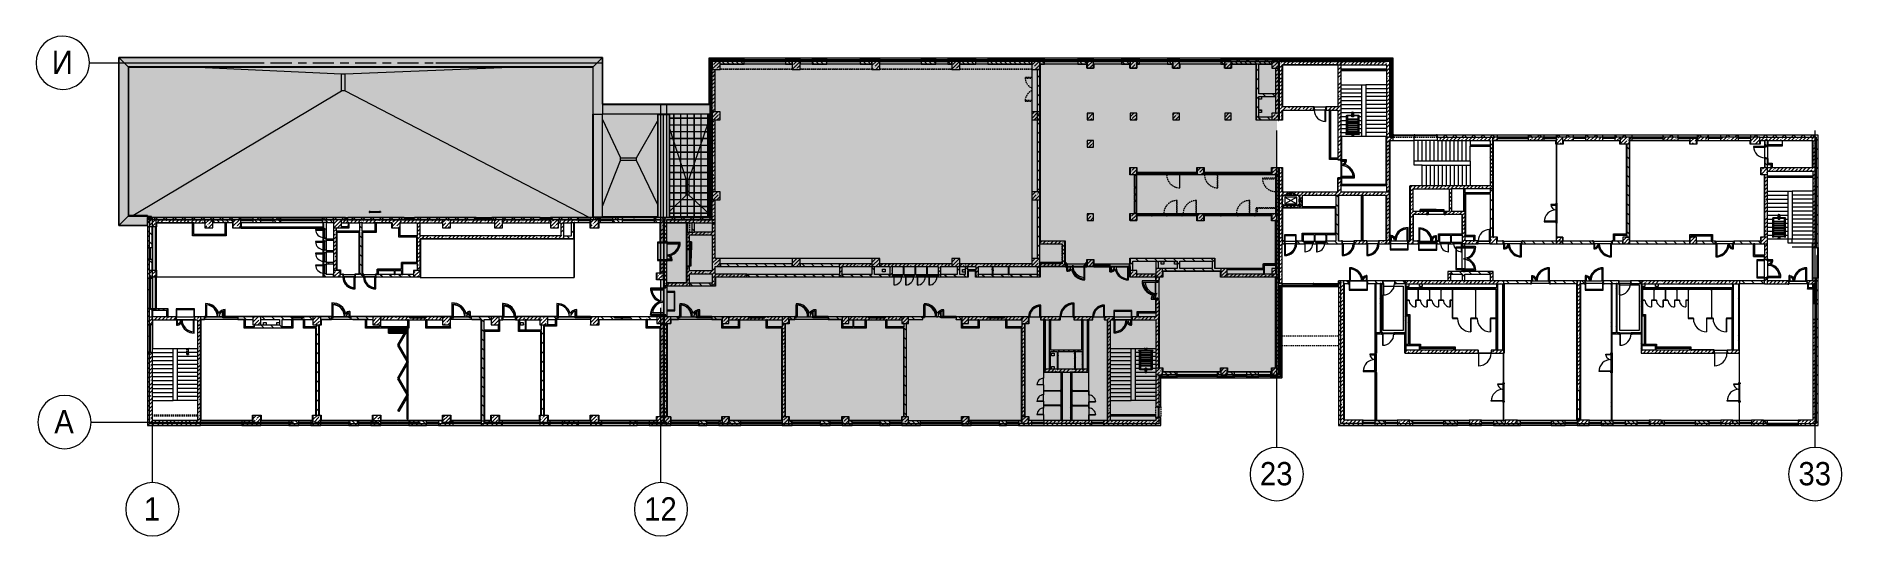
# Model space of a CAD drawing. Header units: millimetres. Extents: x 35378 to 237579, y -8553 to 29000.
# Drawn here: x 99771 to 235405, y -8553 to 29000 of the extents above; entities that cross this region are included whole.
import ezdxf

# ---------------------------------------------------------------- set-up
doc = ezdxf.new("R2010")
doc.units = ezdxf.units.MM
doc.linetypes.add('200_ШТРИХ__ш1_п0_6_', pattern=[160, 100, -60])
doc.linetypes.add('Осевая', pattern=[3175, 635, -476.25, 1587.5, -476.25])
for name, color, linetype, lineweight in [('A-DETL-2', 7, 'Continuous', 5), ('A-DETL-MBND', 7, '200_ШТРИХ__ш1_п0_6_', 9), ('A-DOOR', 7, 'Continuous', 5), ('A-GENM-2', 7, 'Continuous', 5), ('A-GLAZ-2', 7, 'Continuous', 5), ('A-GLAZ-CURT-2', 7, 'Continuous', 5), ('A-GLAZ-CWMG-3', 7, 'Continuous', 5), ('A-ROOF-PATT', 7, 'Continuous', 5), ('A-WALL', 7, 'Continuous', 9), ('A-WALL-4', 7, 'Continuous', 5), ('I-WALL-3', 7, 'Continuous', 5), ('M-EQPM', 7, 'Continuous', 5), ('S-COLS-1', 7, 'Continuous', 5), ('S-STRS', 7, 'Continuous', 5), ('Оси', 7, 'Continuous', 9), ('Оси-1', 7, 'Continuous', 20), ('Оси-2', 7, 'Осевая', 9)]:
    doc.layers.add(name, color=color, linetype=linetype, lineweight=lineweight)
doc.layers.add('A-DETL-GENF-3', color=7, linetype='Continuous', lineweight=9, true_color=0xc0c0c0, transparency=0.4)
for name, color, linetype, lineweight, true_color in [('A-DETL-GENF-4', 7, 'Continuous', 5, 0xaaaaaa), ('A-DETL-GENF-5', 7, 'Continuous', 5, 0xb7b7b7), ('A-DETL-GENF-6', 7, 'Continuous', 5, 0xe2e2e2), ('A-DOOR-1', 7, 'Continuous', 5, 0xaaaaaa), ('A-DOOR-2', 7, 'Continuous', 5, 0xe2e2e2), ('A-DOOR-3', 7, 'Continuous', 5, 0xb7b7b7), ('A-DOOR-4', 7, 'Continuous', 5, 0x737373), ('A-DOOR-FRAM-1', 7, 'Continuous', 5, 0xe2e2e2), ('A-DOOR-FRAM-2', 7, 'Continuous', 5, 0xaaaaaa), ('A-DOOR-FRAM-3', 7, 'Continuous', 5, 0xb7b7b7), ('A-FLOR-1', 7, 'Continuous', 5, 0xb7b7b7), ('A-FLOR-2', 7, 'Continuous', 5, 0xaaaaaa), ('A-GENM-3', 7, 'Continuous', 5, 0x737373), ('A-GENM-4', 7, 'Continuous', 5, 0xa1a1a1), ('A-GENM-5', 7, 'Continuous', 5, 0xe2ddcd), ('A-GLAZ-3', 7, 'Continuous', 5, 0x737373), ('A-GLAZ-CURT-1', 7, 'Continuous', 5, 0x737373), ('A-GLAZ-CWMG-2', 7, 'Continuous', 5, 0x737373), ('A-GLAZ-CWMG-4', 7, 'Continuous', 5, 0x383e42), ('A-ROOF-1', 7, 'Continuous', 5, 0x737373), ('A-WALL-5', 7, 'Continuous', 5, 0x737373), ('A-WALL-6', 7, 'Continuous', 9, 0x737373), ('I-WALL-1', 7, 'Continuous', 9, 0xe7e7e7), ('I-WALL-2', 7, 'Continuous', 5, 0x737373), ('I-WALL-4', 7, 'Continuous', 5, 0x787878), ('I-WALL-5', 7, 'Continuous', 5, 0xa1a1a1), ('S-COLS-2', 7, 'Continuous', 5, 0x737373), ('S-STRS-1', 7, 'Continuous', 5, 0x737373)]:
    doc.layers.add(name, color=color, linetype=linetype, lineweight=lineweight, true_color=true_color)
doc.styles.add('Arial_1', font='arial.ttf', dxfattribs={"width": 0.9, "height": 1750})
pattern_1 = [(45, (108394.95, 0), (-285.1231, 285.1231), []), (45, (108680.07, 0), (-285.1231, 285.1231), [504.031, -100.806, 16.764, -84.042])]
pattern_2 = [(45, (-84450, -22950), (-285.1231, 285.1231), []), (45, (-84164.88, -22950), (-285.1231, 285.1231), [504.031, -100.806, 16.764, -84.042])]
pattern_3 = [(135, (108394.95, 0), (-176.7767, -176.7767), [])]
pattern_4 = [(135, (108394.95, 0), (-353.5534, -353.5534), [])]
pattern_5 = [(45, (108394.95, 0), (-353.5534, 353.5534), []), (135, (108394.95, 0), (-353.5534, -353.5534), [])]
pattern_6 = [(45, (108394.95, 0), (-176.7767, 176.7767), [])]
pattern_7 = [(135, (1826.41, 164.685), (-14.14214, -14.14214), []), (225, (1826.41, 164.685), (14.14214, -14.14214), [])]
pattern_8 = [(45, (-296.384, 164.685), (-14.1421, 14.1421), []), (135, (-296.384, 164.685), (-14.1421, -14.1421), [])]
pattern_9 = [(135, (108394.95, 0), (-377.1708, -377.1708), [533.4, -88.9, 17.78, -88.9]), (135, (108394.95, 376.94), (-377.1708, -377.1708), []), (50, (108394.95, 0), (637.6445, -55.7866), [66.675, -733.425]), (355, (108394.95, 0), (-123.3494, 668.6992), [53.34, -586.74]), (100.451, (108448.1, -4.65), (514.299, 612.908), [56.665, -623.315]), (46.184, (108394.95, 177.8), (948.7764, -147.1497), [100.012, -1100.137]), (96.636, (108474, 165.5), (830.909, 865.997), [84.998, -934.973]), (351.184, (108394.9, 177.8), (830.918, 865.988), [80.01, -880.11]), (21, (108483.85, 133.35), (530.6506, -357.9283), [66.675, -733.425]), (326, (108483.85, 133.35), (216.308, 644.6585), [53.34, -586.74]), (71.451, (108528.07, 103.5), (746.9596, 286.7243), [56.665, -623.315]), (37.5, (108394.95, 0), (10.81053, 295.9426), [16.764, -562.864, 16.764, -578.866, -588.962]), (37.5, (108394.95, 0), (10.81053, 295.9426), [-1175.258, 16.764, -572.198]), (7.5, (108394.95, 0), (233.8692, 350.63175), [16.764, -322.834, 16.764, -549.529, -224.472]), (7.5, (108394.95, 0), (233.8692, 350.63175), [-905.891, 16.764, -207.708]), (327.5, (108196.7, 0), (474.5678, -20.0513), [16.764, -205.486, 16.764, -676.656, -920.115]), (327.5, (108196.7, 0), (474.5678, -20.0513), [-915.67, 16.764, -903.351]), (317.5, (108107.8, 0), (518.4522, 88.9934), [16.764, -272.161, 16.764, -443.738, -653.415]), (317.5, (108107.8, 0), (518.4522, 88.9934), [-749.427, 16.764, -636.651])]
pattern_10 = [(135, (1826.41, 174.685), (-14.14214, -14.14214), []), (225, (1826.41, 174.685), (14.14214, -14.14214), [])]
pattern_11 = [(45, (-296.384, 174.685), (-14.1421, 14.1421), []), (135, (-296.384, 174.685), (-14.1421, -14.1421), [])]
pattern_12 = [(135, (1751.41, 174.685), (-14.14214, -14.14214), []), (225, (1751.41, 174.685), (14.14214, -14.14214), [])]
pattern_13 = [(45, (-371.384, 174.685), (-14.1421, 14.1421), []), (135, (-371.384, 174.685), (-14.1421, -14.1421), [])]
pattern_14 = [(45, (108394.95, 0), (-427.6843, 427.6843), []), (45, (108680.1, 0), (-427.6843, 427.6843), [])]
pattern_15 = [(135, (1776.41, 174.685), (-14.14214, -14.14214), []), (225, (1776.41, 174.685), (14.14214, -14.14214), [])]
pattern_16 = [(45, (-346.384, 174.685), (-14.1421, 14.1421), []), (135, (-346.384, 174.685), (-14.1421, -14.1421), [])]
pattern_17 = [(135, (1576.41, 164.685), (-14.14214, -14.14214), []), (225, (1576.41, 164.685), (14.14214, -14.14214), [])]
pattern_18 = [(45, (-546.384, 164.685), (-14.1421, 14.1421), []), (135, (-546.384, 164.685), (-14.1421, -14.1421), [])]
pattern_19 = [(45, (-38240, -150), (-285.123, 285.123), []), (45, (-37954.88, -150), (-285.123, 285.123), [504.031, -100.806, 16.764, -84.042])]
pattern_20 = [(45, (-38240, -7650), (-285.123, 285.123), []), (45, (-37954.88, -7650), (-285.123, 285.123), [504.031, -100.806, 16.764, -84.042])]
pattern_21 = [(135, (1951.41, 164.685), (-14.14214, -14.14214), []), (225, (1951.41, 164.685), (14.14214, -14.14214), [])]
pattern_22 = [(45, (-171.384, 164.685), (-14.1421, 14.1421), []), (135, (-171.384, 164.685), (-14.1421, -14.1421), [])]
pattern_23 = [(45, (-84450, -18850), (-285.1231, 285.1231), []), (45, (-84164.88, -18850), (-285.1231, 285.1231), [504.031, -100.806, 16.764, -84.042])]
pattern_24 = [(45, (-84450, -3800), (-285.1231, 285.1231), []), (45, (-84164.88, -3800), (-285.1231, 285.1231), [504.031, -100.806, 16.764, -84.042])]
pattern_25 = [(45, (-38240, -10950), (-285.123, 285.123), []), (45, (-37954.88, -10950), (-285.123, 285.123), [504.031, -100.806, 16.764, -84.042])]
pattern_26 = [(45, (108394.95, 0), (-530.33, 530.33), []), (135, (108394.95, 0), (-530.33, -530.33), [])]

msp = doc.modelspace()

# ---------------------------------------------------------------- texts
at = {"layer": 'Оси', "char_height": 1750, "attachment_point": 1, "style": 'Arial_1'}
for s, insert, width in [('\\fArial|b0|i0|c204|p34|;\\W.9;И', (100948.3, 27905.2), 1948.101), ('\\fArial|b0|i0|c204|p34|;\\W.9;А', (101135.6, 905.2), 1803.797), ('23', (191691.9, -3003), 3030.379), ('33', (232141.9, -3003), 3030.379), ('\\fArial|b0|i0|c204|p34|;\\W.9;1', (107867.4, -5649.6), 1515.189), ('12', (145441.9, -5649.6), 3030.379)]:
    msp.add_mtext(s, dxfattribs=dict(at, insert=insert, width=width))

# ---------------------------------------------------------------- blocks, each defined once
blk = doc.blocks.new('BSC_Колонна _Прямоугольная - 600х600-23286269-3_5_2_птичка')
at = {"layer": 'S-COLS-1'}
h = blk.add_hatch(dxfattribs=at)
h.set_pattern_fill('FP_72', color=256, style=0, pattern_type=2)
h.set_pattern_definition([(45, (-29509.74, -7600), (-285.123, 285.123), []), (45, (-29224.6, -7600), (-285.123, 285.123), [504.031, -100.806, 16.764, -84.042])])
h.paths.add_polyline_path([(300, -300), (300, 300), (-300, 300), (-300, -300)])
for p, q in [((300, 300), (-300, 300)), ((-300, 300), (-300, -300)), ((300, -300), (300, 300)), ((-300, -300), (300, -300))]:
    blk.add_line(p, q, dxfattribs=at)
blk = doc.blocks.new('BSC_Колонна _Прямоугольная - 500х500-23286270-3_5_2_птичка')
at = {"layer": 'S-COLS-1'}
h = blk.add_hatch(dxfattribs=at)
h.set_pattern_fill('FP_73', color=256, style=0, pattern_type=2)
h.set_pattern_definition([(45, (-38790, -7650), (-285.123, 285.123), []), (45, (-38504.88, -7650), (-285.123, 285.123), [504.031, -100.806, 16.764, -84.042])])
h.paths.add_polyline_path([(-250, -250), (250, -250), (250, 250), (-250, 250), (-250, 101)])
at = {"layer": 'S-COLS-2'}
for p, q in [((250, 250), (-250, 250)), ((-250, 250), (-250, -250)), ((250, -250), (250, 250)), ((-250, -250), (250, -250))]:
    blk.add_line(p, q, dxfattribs=at)
blk = doc.blocks.new('BSC_Колонна _Прямоугольная - 500х500-V52-3_5_2_птичка')
at = {"layer": 'S-COLS-1'}
h = blk.add_hatch(dxfattribs=at)
h.set_pattern_fill('FP_74', color=256, style=0, pattern_type=2)
h.set_pattern_definition([(45, (-43160, -7650), (-285.123, 285.123), []), (45, (-42874.88, -7650), (-285.123, 285.123), [504.031, -100.806, 16.764, -84.042])])
h.paths.add_polyline_path([(250, -250), (250, 250), (-250, 250), (-250, -250)])
at = {"layer": 'S-COLS-2'}
for p, q in [((250, 250), (-250, 250)), ((-250, 250), (-250, -250)), ((250, -250), (250, 250)), ((-250, -250), (250, -250))]:
    blk.add_line(p, q, dxfattribs=at)
blk = doc.blocks.new('BSC_Колонна _Прямоугольная - 500х500-V53-3_5_2_птичка')
at = {"layer": 'S-COLS-1'}
h = blk.add_hatch(dxfattribs=at)
h.set_pattern_fill('FP_75', color=256, style=0, pattern_type=2)
h.set_pattern_definition([(45, (-47660, -7650), (-285.123, 285.123), []), (45, (-47374.88, -7650), (-285.123, 285.123), [504.031, -100.806, 16.764, -84.042])])
h.paths.add_polyline_path([(250, -250), (250, 250), (-250, 250), (-250, -250), (-115, -250)])
at = {"layer": 'S-COLS-2'}
for p, q in [((250, 250), (-250, 250)), ((-250, 250), (-250, -250)), ((250, -250), (250, 250)), ((-250, -250), (250, -250))]:
    blk.add_line(p, q, dxfattribs=at)
blk = doc.blocks.new('BSC_Колонна _Прямоугольная - 500х500-V54-3_5_2_птичка')
at = {"layer": 'S-COLS-1'}
h = blk.add_hatch(dxfattribs=at)
h.set_pattern_fill('FP_76', color=256, style=0, pattern_type=2)
h.set_pattern_definition([(45, (-52160, -7650), (-285.123, 285.123), []), (45, (-51874.88, -7650), (-285.123, 285.123), [504.031, -100.806, 16.764, -84.042])])
h.paths.add_polyline_path([(250, -250), (250, 250), (-250, 250), (-250, -250)])
at = {"layer": 'S-COLS-2'}
for p, q in [((250, 250), (-250, 250)), ((-250, 250), (-250, -250)), ((250, -250), (250, 250)), ((-250, -250), (250, -250))]:
    blk.add_line(p, q, dxfattribs=at)
blk = doc.blocks.new('BSC_Колонна _Прямоугольная - 500х500-V55-3_5_2_птичка')
at = {"layer": 'S-COLS-1'}
h = blk.add_hatch(dxfattribs=at)
h.set_pattern_fill('FP_77', color=256, style=0, pattern_type=2)
h.set_pattern_definition([(45, (-61160, -7650), (-285.1231, 285.1231), []), (45, (-60874.88, -7650), (-285.123, 285.123), [504.031, -100.806, 16.764, -84.042])])
h.paths.add_polyline_path([(250, -250), (250, 250), (-250, 250), (-250, -250)])
at = {"layer": 'S-COLS-2'}
for p, q in [((250, 250), (-250, 250)), ((-250, 250), (-250, -250)), ((250, -250), (250, 250)), ((-250, -250), (250, -250))]:
    blk.add_line(p, q, dxfattribs=at)
blk = doc.blocks.new('BSC_Колонна _Прямоугольная - 600х600-V56-3_5_2_птичка')
at = {"layer": 'S-COLS-1'}
h = blk.add_hatch(dxfattribs=at)
h.set_pattern_fill('FP_78', color=256, style=0, pattern_type=2)
h.set_pattern_definition([(45, (-25860, -200), (-285.123, 285.123), []), (45, (-25574.88, -200), (-285.123, 285.123), [504.031, -100.806, 16.764, -84.042])])
h.paths.add_polyline_path([(-300, -300), (300, -300), (300, 300), (-300, 300)])
for p, q in [((300, 300), (-300, 300)), ((-300, 300), (-300, -300)), ((300, -300), (300, 300)), ((-300, -300), (300, -300))]:
    blk.add_line(p, q, dxfattribs=at)
blk = doc.blocks.new('BSC_Колонна _Прямоугольная - 600х600-V57-3_5_2_птичка')
at = {"layer": 'S-COLS-1'}
h = blk.add_hatch(dxfattribs=at)
h.set_pattern_fill('FP_79', color=256, style=0, pattern_type=2)
h.set_pattern_definition([(45, (-29509.74, -200), (-285.123, 285.123), []), (45, (-29224.6, -200), (-285.123, 285.123), [504.031, -100.806, 16.764, -84.042])])
h.paths.add_polyline_path([(300, -300), (300, 300), (-300, 300), (-300, -300)])
for p, q in [((300, 300), (-300, 300)), ((-300, 300), (-300, -300)), ((300, -300), (300, 300)), ((-300, -300), (300, -300))]:
    blk.add_line(p, q, dxfattribs=at)
blk = doc.blocks.new('BSC_Колонна _Прямоугольная - 500х500-V58-3_5_2_птичка')
at = {"layer": 'S-COLS-1'}
h = blk.add_hatch(dxfattribs=at)
h.set_pattern_fill('FP_80', color=256, style=0, pattern_type=2)
h.set_pattern_definition([(45, (-38790, -150), (-285.123, 285.123), []), (45, (-38504.88, -150), (-285.123, 285.123), [504.031, -100.806, 16.764, -84.042])])
h.paths.add_polyline_path([(250, -250), (250, 250), (-250, 250), (-250, -250)])
at = {"layer": 'S-COLS-2'}
for p, q in [((250, 250), (-250, 250)), ((-250, 250), (-250, -250)), ((250, -250), (250, 250)), ((-250, -250), (250, -250))]:
    blk.add_line(p, q, dxfattribs=at)
blk = doc.blocks.new('BSC_Колонна _Прямоугольная - 500х500-V59-3_5_2_птичка')
at = {"layer": 'S-COLS-1'}
h = blk.add_hatch(dxfattribs=at)
h.set_pattern_fill('FP_81', color=256, style=0, pattern_type=2)
h.set_pattern_definition([(45, (-43160, -150), (-285.123, 285.123), []), (45, (-42874.88, -150), (-285.123, 285.123), [504.031, -100.806, 16.764, -84.042])])
h.paths.add_polyline_path([(-250, -250), (250, -250), (250, 250), (-250, 250), (-250, 32)])
at = {"layer": 'S-COLS-2'}
for p, q in [((250, 250), (-250, 250)), ((-250, 250), (-250, -250)), ((250, -250), (250, 250)), ((-250, -250), (250, -250))]:
    blk.add_line(p, q, dxfattribs=at)
blk = doc.blocks.new('BSC_Колонна _Прямоугольная - 500х500-V60-3_5_2_птичка')
at = {"layer": 'S-COLS-1'}
h = blk.add_hatch(dxfattribs=at)
h.set_pattern_fill('FP_82', color=256, style=0, pattern_type=2)
h.set_pattern_definition([(45, (-47660, -150), (-285.123, 285.123), []), (45, (-47374.88, -150), (-285.123, 285.123), [504.031, -100.806, 16.764, -84.042])])
h.paths.add_polyline_path([(-250, -250), (250, -250), (250, 250), (-250, 250)])
at = {"layer": 'S-COLS-2'}
for p, q in [((250, 250), (-250, 250)), ((-250, 250), (-250, -250)), ((250, -250), (250, 250)), ((-250, -250), (250, -250))]:
    blk.add_line(p, q, dxfattribs=at)
blk = doc.blocks.new('BSC_Колонна _Прямоугольная - 500х500-V61-3_5_2_птичка')
at = {"layer": 'S-COLS-1'}
h = blk.add_hatch(dxfattribs=at)
h.set_pattern_fill('FP_83', color=256, style=0, pattern_type=2)
h.set_pattern_definition([(45, (-52160, -150), (-285.123, 285.123), []), (45, (-51874.88, -150), (-285.123, 285.123), [504.031, -100.806, 16.764, -84.042])])
h.paths.add_polyline_path([(-250, -250), (250, -250), (250, 250), (-250, 250)])
at = {"layer": 'S-COLS-2'}
for p, q in [((250, 250), (-250, 250)), ((-250, 250), (-250, -250)), ((250, -250), (250, 250)), ((-250, -250), (250, -250))]:
    blk.add_line(p, q, dxfattribs=at)
blk = doc.blocks.new('BSC_Колонна _Прямоугольная - 500х500-V62-3_5_2_птичка')
at = {"layer": 'S-COLS-1'}
h = blk.add_hatch(dxfattribs=at)
h.set_pattern_fill('FP_84', color=256, style=0, pattern_type=2)
h.set_pattern_definition([(45, (-61160, -150), (-285.123, 285.123), []), (45, (-60874.88, -150), (-285.123, 285.123), [504.031, -100.806, 16.764, -84.042])])
h.paths.add_polyline_path([(250, -250), (250, 250), (-250, 250), (-250, -250)])
at = {"layer": 'S-COLS-2'}
for p, q in [((250, 250), (-250, 250)), ((-250, 250), (-250, -250)), ((250, -250), (250, 250)), ((-250, -250), (250, -250))]:
    blk.add_line(p, q, dxfattribs=at)
blk = doc.blocks.new('BSC_Колонна _Прямоугольная - 500х500-V63-3_5_2_птичка')
at = {"layer": 'S-COLS-1'}
h = blk.add_hatch(dxfattribs=at)
h.set_pattern_fill('FP_85', color=256, style=0, pattern_type=2)
h.set_pattern_definition([(45, (-65660, -150), (-285.1231, 285.1231), []), (45, (-65374.88, -150), (-285.1231, 285.1231), [504.031, -100.806, 16.764, -84.042])])
h.paths.add_polyline_path([(250, -250), (250, 250), (-250, 250), (-250, -250)])
at = {"layer": 'S-COLS-2'}
for p, q in [((250, 250), (-250, 250)), ((-250, 250), (-250, -250)), ((250, -250), (250, 250)), ((-250, -250), (250, -250))]:
    blk.add_line(p, q, dxfattribs=at)
blk = doc.blocks.new('BSC_Колонна _Прямоугольная - 500х500-V64-3_5_2_птичка')
at = {"layer": 'S-COLS-1'}
h = blk.add_hatch(dxfattribs=at)
h.set_pattern_fill('FP_86', color=256, style=0, pattern_type=2)
h.set_pattern_definition([(45, (-75730, -3800), (-285.1231, 285.1231), []), (45, (-75444.88, -3800), (-285.1231, 285.1231), [504.031, -100.806, 16.764, -84.042])])
h.paths.add_polyline_path([(215, -250), (250, -250), (250, 250), (-250, 250), (-250, -250), (120, -250)])
at = {"layer": 'S-COLS-2'}
for p, q in [((250, 250), (-250, 250)), ((-250, 250), (-250, -250)), ((250, -250), (250, 250)), ((-250, -250), (250, -250))]:
    blk.add_line(p, q, dxfattribs=at)
blk = doc.blocks.new('BSC_Колонна _Прямоугольная - 500х500-V65-3_5_2_птичка')
at = {"layer": 'S-COLS-1'}
h = blk.add_hatch(dxfattribs=at)
h.set_pattern_fill('FP_87', color=256, style=0, pattern_type=2)
h.set_pattern_definition([(45, (-80600, -3800), (-285.1231, 285.1231), []), (45, (-80314.88, -3800), (-285.1231, 285.1231), [504.031, -100.806, 16.764, -84.042])])
h.paths.add_polyline_path([(250, -250), (250, 250), (-250, 250), (-250, -250)])
at = {"layer": 'S-COLS-2'}
for p, q in [((250, 250), (-250, 250)), ((-250, 250), (-250, -250)), ((250, -250), (250, 250)), ((-250, -250), (250, -250))]:
    blk.add_line(p, q, dxfattribs=at)
blk = doc.blocks.new('BSC_Колонна _Прямоугольная - 500х500-V66-3_5_2_птичка')
at = {"layer": 'S-COLS-1'}
h = blk.add_hatch(dxfattribs=at)
h.set_pattern_fill('FP_88', color=256, style=0, pattern_type=2)
h.set_pattern_definition([(45, (-65660, -7650), (-285.1231, 285.1231), []), (45, (-65374.88, -7650), (-285.1231, 285.1231), [504.031, -100.806, 16.764, -84.042])])
h.paths.add_polyline_path([(250, -250), (250, 22), (220, 22), (220, 30), (250, 30), (250, 250), (-250, 250), (-250, -250), (220, -250)])
at = {"layer": 'S-COLS-2'}
for p, q in [((220, 250), (-250, 250)), ((-250, 250), (-250, -250)), ((250, -250), (250, 22)), ((-250, -250), (250, -250))]:
    blk.add_line(p, q, dxfattribs=at)
blk = doc.blocks.new('BSC_Колонна _Прямоугольная - 600х600-23205240-3_5_2_птичка')
at = {"layer": 'S-COLS-1'}
h = blk.add_hatch(dxfattribs=at)
h.set_pattern_fill('FP_89', color=256, style=0, pattern_type=2)
h.set_pattern_definition([(45, (-66460, -12000), (-285.1231, 285.1231), []), (45, (-66174.88, -12000), (-285.1231, 285.1231), [504.031, -100.806, 16.764, -84.042])])
h.paths.add_polyline_path([(300, -300), (300, 300), (-300, 300), (-300, -300)])
at = {"layer": 'S-COLS-2'}
for p, q in [((300, 300), (-300, 300)), ((-300, 300), (-300, -300)), ((300, -300), (300, 300)), ((-300, -300), (300, -300))]:
    blk.add_line(p, q, dxfattribs=at)
blk = doc.blocks.new('BSC_Колонна _Прямоугольная - 600х600-V67-3_5_2_птичка')
at = {"layer": 'S-COLS-1'}
h = blk.add_hatch(dxfattribs=at)
h.set_pattern_fill('FP_90', color=256, style=0, pattern_type=2)
h.set_pattern_definition([(45, (-14010, -14900), (-285.123, 285.123), []), (45, (-13724.88, -14900), (-285.123, 285.123), [504.031, -100.806, 16.764, -84.042])])
h.paths.add_polyline_path([(300, -300), (300, 300), (-300, 300), (-300, -300), (-24, -300)])
for p, q in [((300, 300), (-300, 300)), ((-300, 300), (-300, -300)), ((300, -300), (300, 300)), ((-300, -300), (300, -300))]:
    blk.add_line(p, q, dxfattribs=at)
blk = doc.blocks.new('BSC_Колонна _Прямоугольная - 600х600-V68-3_5_2_птичка')
at = {"layer": 'S-COLS-1'}
h = blk.add_hatch(dxfattribs=at)
h.set_pattern_fill('FP_91', color=256, style=0, pattern_type=2)
h.set_pattern_definition([(45, (-25860, -7600), (-285.123, 285.123), []), (45, (-25574.88, -7600), (-285.123, 285.123), [504.031, -100.806, 16.764, -84.042])])
h.paths.add_polyline_path([(300, -300), (300, 300), (-300, 300), (-300, -300)])
for p, q in [((300, 300), (-300, 300)), ((-300, 300), (-300, -300)), ((300, -300), (300, 300)), ((-300, -300), (300, -300))]:
    blk.add_line(p, q, dxfattribs=at)
blk = doc.blocks.new('BSC_Колонна _Прямоугольная - 600х600-V69-3_5_2_птичка')
at = {"layer": 'S-COLS-1'}
h = blk.add_hatch(dxfattribs=at)
h.set_pattern_fill('FP_92', color=256, style=0, pattern_type=2)
h.set_pattern_definition([(45, (-26110, -14900), (-285.123, 285.123), []), (45, (-25824.88, -14900), (-285.123, 285.123), [504.031, -100.806, 16.764, -84.042])])
h.paths.add_polyline_path([(300, -300), (300, 300), (-300, 300), (-300, -300)])
for p, q in [((300, 300), (-300, 300)), ((-300, 300), (-300, -300)), ((300, -300), (300, 300)), ((-300, -300), (300, -300))]:
    blk.add_line(p, q, dxfattribs=at)
blk = doc.blocks.new('BSC_Колонна _Прямоугольная - 600х600-V70-3_5_2_птичка')
at = {"layer": 'S-COLS-1'}
h = blk.add_hatch(dxfattribs=at)
h.set_pattern_fill('FP_93', color=256, style=0, pattern_type=2)
h.set_pattern_definition([(45, (-66460, -17000), (-285.1231, 285.1231), []), (45, (-66174.88, -17000), (-285.1231, 285.1231), [504.031, -100.806, 16.764, -84.042])])
h.paths.add_polyline_path([(300, -300), (300, 300), (-300, 300), (-300, -300)])
at = {"layer": 'S-COLS-2'}
for p, q in [((300, 300), (-300, 300)), ((-300, 300), (-300, -300)), ((300, -300), (300, 300)), ((-300, -300), (300, -300))]:
    blk.add_line(p, q, dxfattribs=at)
blk = doc.blocks.new('BSC_Колонна _Прямоугольная - 500х500-23287078-3_5_2_птичка')
at = {"layer": 'S-COLS-1'}
h = blk.add_hatch(dxfattribs=at)
h.set_pattern_fill('FP_95', color=256, style=0, pattern_type=2)
h.set_pattern_definition(pattern_2)
h.paths.add_polyline_path([(120, -250), (120, 250), (-250, 250), (-250, -250)])
h = blk.add_hatch(dxfattribs=at)
h.set_pattern_fill('FP_95', color=256, style=0, pattern_type=2)
h.set_pattern_definition(pattern_2)
h.paths.add_polyline_path([(250, -250), (250, 250), (120, 250), (120, -250)])
for p, q in [((250, 250), (120, 250)), ((250, -250), (250, 250)), ((120, -250), (250, -250))]:
    blk.add_line(p, q, dxfattribs=at)
at = {"layer": 'S-COLS-2'}
for p, q in [((120, 250), (-250, 250)), ((-250, 250), (-250, -250)), ((-250, -250), (120, -250))]:
    blk.add_line(p, q, dxfattribs=at)
blk = doc.blocks.new('110_Дверь_СКБ_2Ст - Д-1_л_Лестничная клетка EIS60 2-32142534-3_5_2_птичка')
at = {"layer": 'A-DOOR-2'}
h = blk.add_hatch(color=256, dxfattribs=at)
h.paths.add_polyline_path([(652.5, 30), (712.5, 30), (712.5, 110), (662.5, 110), (662.5, 60), (652.5, 60)])
h.paths.add_polyline_path([(-687.5, 30), (-627.5, 30), (-627.5, 60), (-637.5, 60), (-637.5, 110), (-687.5, 110)])
for points in [[(-587.5, 110), (-587.5, 510), (-637.5, 510), (-637.5, 110)], [(612.5, 110), (662.5, 110), (662.5, 1010), (612.5, 1010), (612.5, 604.4)], [(712.5, -110), (712.5, 30), (697.5, 25.9), (697.5, -110)]]:
    blk.add_hatch(color=256, dxfattribs=at).paths.add_polyline_path(points)
at = {"layer": 'A-DOOR-FRAM-1'}
for points in [[(-672.5, 110), (-672.5, 118), (-742.5, 118), (-742.5, 110)], [(-672.5, -110), (-672.5, 30), (-687.5, 25.9), (-687.5, -110)], [(767.5, 110), (767.5, 118), (697.5, 118), (697.5, 110)], [(-672.5, -118), (-672.5, -110), (-742.5, -110), (-742.5, -118)], [(767.5, -118), (767.5, -110), (697.5, -110), (697.5, -118)]]:
    blk.add_hatch(color=256, dxfattribs=at).paths.add_polyline_path(points)
at = {"layer": 'A-DOOR-1'}
for p, q in [((-637.5, 510), (-637.5, 110)), ((-587.5, 510), (-637.5, 510)), ((-637.5, 110), (-587.5, 110)), ((-587.5, 110), (-587.5, 510)), ((662.5, 1010), (612.5, 1010)), ((612.5, 1010), (612.5, 110)), ((612.5, 110), (662.5, 110)), ((662.5, 110), (662.5, 1010))]:
    blk.add_line(p, q, dxfattribs=at)
for centre, radius, start, end in [((-637.5, 110), 400, 360, 90), ((662.5, 110), 900, 90, 180)]:
    blk.add_arc(centre, radius, start, end, dxfattribs=at)
at = {"layer": 'A-DOOR-FRAM-2'}
for p, q in [((-672.5, 118), (-742.5, 118)), ((-742.5, 118), (-742.5, 110)), ((-742.5, 110), (-672.5, 110)), ((-637.5, 110), (-687.5, 110)), ((-687.5, 110), (-687.5, 30)), ((-687.5, 30), (-627.5, 30)), ((-672.5, 30), (-687.5, 30)), ((-687.5, 30), (-687.5, -110)), ((-672.5, 110), (-672.5, 118)), ((-672.5, -110), (-672.5, 30)), ((-637.5, 60), (-637.5, 110)), ((-627.5, 60), (-637.5, 60)), ((-627.5, 30), (-627.5, 60)), ((662.5, 60), (652.5, 60)), ((652.5, 60), (652.5, 30)), ((652.5, 30), (712.5, 30)), ((662.5, 110), (662.5, 60)), ((712.5, 110), (662.5, 110)), ((767.5, 118), (697.5, 118)), ((697.5, 118), (697.5, 110)), ((697.5, 110), (767.5, 110)), ((712.5, 30), (697.5, 30)), ((697.5, 30), (697.5, -110)), ((712.5, 30), (712.5, 110)), ((712.5, -110), (712.5, 30)), ((767.5, 110), (767.5, 118)), ((-672.5, -110), (-742.5, -110)), ((-742.5, -110), (-742.5, -118)), ((-742.5, -118), (-672.5, -118)), ((-687.5, -110), (-672.5, -110)), ((-672.5, -118), (-672.5, -110)), ((697.5, -110), (712.5, -110)), ((767.5, -110), (697.5, -110)), ((697.5, -110), (697.5, -118)), ((697.5, -118), (767.5, -118)), ((767.5, -118), (767.5, -110))]:
    blk.add_line(p, q, dxfattribs=at)
blk = doc.blocks.new('110_Дверь_СКБ_1Ст_Внутренняя1 - Д-8 950x2100h_охрана-V71-3_5_2_птичка')
at = {"layer": 'A-DOOR-1'}
h = blk.add_hatch(dxfattribs=at)
h.set_pattern_fill('FP_100', color=256, style=0, pattern_type=2)
h.set_pattern_definition(pattern_7)
h.paths.add_polyline_path([(487, 100), (462, 100), (462, -100), (487, -100), (487, -36)])
at = {"layer": 'A-DOOR-2'}
h = blk.add_hatch(color=256, dxfattribs=at)
h.paths.add_polyline_path([(437, 100), (437, 60), (427, 60), (427, 20), (462, 20), (462, 100)])
h.paths.add_polyline_path([(-413, 100), (-438, 100), (-438, 20), (-403, 20), (-403, 60), (-413, 60)])
at = {"layer": 'A-DOOR-FRAM-1'}
for points in [[(-493, 108), (-493, 100), (-423, 100), (-423, 108)], [(-423, 20), (-438, 20), (-438, -100), (-423, -100), (-423, -36)], [(397, 950), (397, 100), (437, 100), (437, 950)], [(517, 108), (447, 108), (447, 100), (517, 100)], [(462, 20), (447, 20), (447, -100), (462, -100), (462, -36)], [(-493, -100), (-493, -108), (-423, -108), (-423, -100)], [(447, -100), (447, -108), (517, -108), (517, -100)]]:
    blk.add_hatch(color=256, dxfattribs=at).paths.add_polyline_path(points)
at = {"layer": 'A-DOOR-FRAM-2'}
h = blk.add_hatch(dxfattribs=at)
h.set_pattern_fill('FP_101', color=256, style=0, pattern_type=2)
h.set_pattern_definition(pattern_8)
h.paths.add_polyline_path([(-438, 100), (-463, 100), (-463, -100), (-438, -100), (-438, -36)])
at = {"layer": 'A-DOOR-1'}
for p, q in [((437, 950), (397, 950)), ((397, 950), (397, 100)), ((397, 100), (437, 100)), ((437, 100), (437, 950))]:
    blk.add_line(p, q, dxfattribs=at)
blk.add_arc((437, 100), 850, 90, 180, dxfattribs=at)
at = {"layer": 'A-DOOR-FRAM-2'}
for p, q in [((-423, 108), (-493, 108)), ((-493, 108), (-493, 100)), ((-493, 100), (-423, 100)), ((-438, 100), (-463, 100)), ((-463, 100), (-463, -100)), ((-413, 100), (-438, 100)), ((-438, 100), (-438, 20)), ((-438, -100), (-438, 100)), ((-423, 100), (-438, 100)), ((-438, 100), (-438, 99)), ((-438, 99), (-423, 99)), ((-438, 20), (-403, 20)), ((-423, 20), (-438, 20)), ((-438, 20), (-438, -100)), ((-423, 100), (-423, 108)), ((-423, 99), (-423, 100)), ((-423, -100), (-423, 20)), ((-413, 60), (-413, 100)), ((-403, 60), (-413, 60)), ((-403, 20), (-403, 60)), ((437, 60), (427, 60)), ((427, 60), (427, 20)), ((427, 20), (462, 20)), ((437, 100), (437, 60)), ((462, 100), (437, 100)), ((517, 108), (447, 108)), ((447, 108), (447, 100)), ((462, 100), (447, 100)), ((447, 100), (447, 99)), ((447, 100), (517, 100)), ((447, 99), (462, 99)), ((462, 20), (447, 20)), ((447, 20), (447, -100)), ((462, 20), (462, 100)), ((487, 100), (462, 100)), ((462, 100), (462, -100)), ((462, 99), (462, 100)), ((462, -100), (462, 20)), ((487, -100), (487, 100)), ((517, 100), (517, 108)), ((-423, -100), (-493, -100)), ((-493, -100), (-493, -108)), ((-493, -108), (-423, -108)), ((-463, -100), (-438, -100)), ((-438, -100), (-423, -100)), ((-423, -108), (-423, -100)), ((447, -100), (462, -100)), ((517, -100), (447, -100)), ((447, -100), (447, -108)), ((447, -108), (517, -108)), ((462, -100), (487, -100)), ((517, -108), (517, -100))]:
    blk.add_line(p, q, dxfattribs=at)
blk = doc.blocks.new('парапет1 - парапет-18629556-3_5_2_птичка')
at = {"layer": 'A-GENM-2'}
for p, q in [((-2411, 27400), (33928, 27400)), ((-2411, 14773), (-2411, 27400)), ((-268, 14773), (-2411, 14773))]:
    blk.add_line(p, q, dxfattribs=at)
at = {"layer": 'A-GENM-3'}
for p, q in [((-2409, 27398), (-1702, 26691)), ((33926, 27398), (33219, 26691)), ((33928, 27398), (33928, 23147)), ((33219, 26691), (-1702, 26691)), ((-1702, 26691), (-1666, 26655)), ((-1702, 26691), (-1702, 15482)), ((-1665, 26654), (33182, 26654)), ((-1665, 15519), (-1665, 26654)), ((33182, 26654), (33182, 23147)), ((33219, 26691), (33183, 26655)), ((33219, 23147), (33219, 26691)), ((33928, 23147), (33920, 23147)), ((-2409, 14775), (-1702, 15482)), ((-1702, 15482), (-1666, 15518)), ((-1702, 15482), (-268, 15482)), ((-268, 15519), (-1665, 15519)), ((-268, 15519), (-268, 15518)), ((-268, 15518), (-268, 15482)), ((-268, 15482), (-268, 14775))]:
    blk.add_line(p, q, dxfattribs=at)
for points in [[(-1666, 26655), (-1665, 26654), (-1665, 26654), (-1665, 26654), (-1665, 26654)], [(33183, 26655), (33182, 26654), (33182, 26654), (33182, 26654), (33182, 26654)], [(-1666, 15518), (-1665, 15519), (-1665, 15519), (-1665, 15519), (-1665, 15519)]]:
    blk.add_open_spline(points, degree=3, dxfattribs=at)
blk = doc.blocks.new('120_Окно_СКБ_1Ст - 120_Окно_СКБ_1Ст 1200х2500_h_ с форточкой 3-24161067-3_5_2_птичка')
at = {"layer": 'A-GLAZ-2'}
for p, q in [((-600, -127), (-600, -57)), ((-600, -57), (-530, -57)), ((600, -57), (-600, -57)), ((-530, -127), (-600, -127)), ((-600, -127), (-550, -127)), ((-530, -127), (-550, -127)), ((-550, -127), (-550, -137)), ((-550, -137), (550, -137)), ((550, -137), (-550, -137)), ((-530, -57), (-530, -127)), ((530, -87), (-530, -87)), ((-530, -87), (-530, -127)), ((-480, -137), (-480, -87)), ((-480, -107), (480, -107)), ((480, -117), (-480, -117)), ((480, -137), (480, -87)), ((530, -127), (530, -57)), ((530, -57), (600, -57)), ((530, -127), (530, -87)), ((600, -127), (530, -127)), ((550, -127), (530, -127)), ((550, -127), (600, -127)), ((550, -137), (550, -127)), ((600, -57), (600, -127))]:
    blk.add_line(p, q, dxfattribs=at)
blk = doc.blocks.new('120_Окно_СКБ_1Ст - 120_Окно_СКБ_1Ст 900х2500_h_ с форточкой-22877787-3_5_2_птичка')
at = {"layer": 'A-GLAZ-2'}
for p, q in [((-450, -127), (-450, -57)), ((-450, -57), (-380, -57)), ((450, -57), (-450, -57)), ((-380, -127), (-450, -127)), ((-450, -127), (-400, -127)), ((-380, -127), (-400, -127)), ((-400, -127), (-400, -137)), ((-400, -137), (400, -137)), ((400, -137), (-400, -137)), ((-380, -57), (-380, -127)), ((380, -87), (-380, -87)), ((-380, -87), (-380, -127)), ((-330, -137), (-330, -87)), ((-330, -107), (330, -107)), ((330, -117), (-330, -117)), ((330, -137), (330, -87)), ((380, -127), (380, -57)), ((380, -57), (450, -57)), ((380, -127), (380, -87)), ((450, -127), (380, -127)), ((400, -127), (380, -127)), ((400, -137), (400, -127)), ((450, -57), (450, -127))]:
    blk.add_line(p, q, dxfattribs=at)
blk = doc.blocks.new('120_Окно_СКБ_1Ст - 120_Окно_СКБ_1Ст 900х2500_h_ с форточкой-22876038-3_5_2_птичка')
at = {"layer": 'A-GLAZ-2'}
for p, q in [((-450, -127), (-450, -57)), ((-450, -57), (-380, -57)), ((450, -57), (-450, -57)), ((-380, -127), (-450, -127)), ((-450, -127), (-400, -127)), ((-380, -127), (-400, -127)), ((-400, -127), (-400, -137)), ((-400, -137), (400, -137)), ((400, -137), (-400, -137)), ((-380, -57), (-380, -127)), ((380, -87), (-380, -87)), ((-380, -87), (-380, -127)), ((-330, -137), (-330, -87)), ((-330, -107), (330, -107)), ((330, -117), (-330, -117)), ((330, -137), (330, -87)), ((380, -127), (380, -57)), ((380, -57), (450, -57)), ((380, -127), (380, -87)), ((450, -127), (380, -127)), ((400, -127), (380, -127)), ((400, -127), (450, -127)), ((400, -137), (400, -127)), ((450, -57), (450, -127))]:
    blk.add_line(p, q, dxfattribs=at)
blk = doc.blocks.new('120_Окно_СКБ_2Ст - 120_Окно_СКБ_2Ст 3100х2500 _мал_ створка слева-2_-22446420-3_5_2_птичка')
at = {"layer": 'A-GLAZ-2'}
for p, q in [((-1550, -127), (-1550, -57)), ((-1550, -57), (-1480, -57)), ((1550, -57), (-1550, -57)), ((-1480, -127), (-1550, -127)), ((-1550, -127), (-1500, -127)), ((-1480, -127), (-1500, -127)), ((-1500, -127), (-1500, -137)), ((-1500, -137), (-700, -137)), ((-700, -137), (-1500, -137)), ((-1480, -57), (-1480, -127)), ((-720, -87), (-1480, -87)), ((-1480, -87), (-1480, -127)), ((-1430, -137), (-1430, -87)), ((-1430, -107), (-770, -107)), ((-770, -117), (-1430, -117)), ((-770, -137), (-770, -87)), ((-720, -127), (-720, -57)), ((-720, -57), (-650, -57)), ((-720, -127), (-720, -87)), ((-650, -127), (-720, -127)), ((-700, -127), (-720, -127)), ((-700, -127), (-670, -127)), ((-700, -137), (-700, -127)), ((-650, -127), (-670, -127)), ((-670, -127), (-670, -137)), ((-670, -137), (1500, -137)), ((1500, -137), (-670, -137)), ((-650, -57), (-650, -127)), ((1480, -87), (-650, -87)), ((-650, -87), (-650, -127)), ((-600, -137), (-600, -87)), ((-600, -107), (1430, -107)), ((1430, -117), (-600, -117)), ((1430, -137), (1430, -87)), ((1480, -127), (1480, -57)), ((1480, -57), (1550, -57)), ((1480, -127), (1480, -87)), ((1550, -127), (1480, -127)), ((1500, -127), (1480, -127)), ((1500, -127), (1550, -127)), ((1500, -137), (1500, -127)), ((1550, -57), (1550, -127))]:
    blk.add_line(p, q, dxfattribs=at)
blk = doc.blocks.new('120_Окно_СКБ_2Ст - 120_Окно_СКБ_2Ст 2100х2500 _мал створка СЛЕВА_-22446485-3_5_2_птичка')
at = {"layer": 'A-GLAZ-2'}
for p, q in [((-1050, -127), (-1050, -57)), ((-1050, -57), (-980, -57)), ((1050, -57), (-1050, -57)), ((-980, -127), (-1050, -127)), ((-1050, -127), (-1000, -127)), ((-980, -127), (-1000, -127)), ((-1000, -127), (-1000, -137)), ((-1000, -137), (-200, -137)), ((-200, -137), (-1000, -137)), ((-980, -57), (-980, -127)), ((-220, -87), (-980, -87)), ((-980, -87), (-980, -127)), ((-930, -137), (-930, -87)), ((-930, -107), (-270, -107)), ((-270, -117), (-930, -117)), ((-270, -137), (-270, -87)), ((-220, -127), (-220, -57)), ((-220, -57), (-150, -57)), ((-220, -127), (-220, -87)), ((-150, -127), (-220, -127)), ((-200, -127), (-220, -127)), ((-200, -127), (-170, -127)), ((-200, -137), (-200, -127)), ((-150, -127), (-170, -127)), ((-170, -127), (-170, -137)), ((-170, -137), (1000, -137)), ((1000, -137), (-170, -137)), ((-150, -57), (-150, -127)), ((980, -87), (-150, -87)), ((-150, -87), (-150, -127)), ((-100, -137), (-100, -87)), ((-100, -107), (930, -107)), ((930, -117), (-100, -117)), ((930, -137), (930, -87)), ((980, -127), (980, -57)), ((980, -57), (1050, -57)), ((980, -127), (980, -87)), ((1050, -127), (980, -127)), ((1000, -127), (980, -127)), ((1000, -127), (1050, -127)), ((1000, -137), (1000, -127)), ((1050, -57), (1050, -127))]:
    blk.add_line(p, q, dxfattribs=at)
blk = doc.blocks.new('120_Окно_СКБ_1Ст - 120_Окно_СКБ_1Ст 900х2500_h_-22445987-3_5_2_птичка')
at = {"layer": 'A-GLAZ-2'}
for p, q in [((-450, -127), (-450, -57)), ((-450, -57), (-380, -57)), ((450, -57), (-450, -57)), ((-380, -127), (-450, -127)), ((-450, -127), (-400, -127)), ((-380, -127), (-400, -127)), ((-400, -127), (-400, -137)), ((-400, -137), (400, -137)), ((400, -137), (-400, -137)), ((-380, -57), (-380, -127)), ((380, -87), (-380, -87)), ((-380, -87), (-380, -127)), ((-330, -137), (-330, -87)), ((-330, -107), (330, -107)), ((330, -117), (-330, -117)), ((330, -137), (330, -87)), ((380, -127), (380, -57)), ((380, -57), (450, -57)), ((380, -127), (380, -87)), ((450, -127), (380, -127)), ((400, -127), (380, -127)), ((400, -127), (450, -127)), ((400, -137), (400, -127)), ((450, -57), (450, -127))]:
    blk.add_line(p, q, dxfattribs=at)
blk = doc.blocks.new('120_Окно_СКБ_2Ст - 120_Окно_СКБ_2Ст 2100х2500 _мал створка СЛЕВА_-V72-3_5_2_птичка')
at = {"layer": 'A-GLAZ-2'}
for p, q in [((-1050, -127), (-1050, -57)), ((-1050, -57), (-980, -57)), ((1050, -57), (-1050, -57)), ((-980, -127), (-1050, -127)), ((-1050, -127), (-1000, -127)), ((-980, -127), (-1000, -127)), ((-1000, -127), (-1000, -137)), ((-1000, -137), (-200, -137)), ((-200, -137), (-1000, -137)), ((-980, -57), (-980, -127)), ((-220, -87), (-980, -87)), ((-980, -87), (-980, -127)), ((-930, -137), (-930, -87)), ((-930, -107), (-270, -107)), ((-270, -117), (-930, -117)), ((-270, -137), (-270, -87)), ((-220, -127), (-220, -57)), ((-220, -57), (-150, -57)), ((-220, -127), (-220, -87)), ((-150, -127), (-220, -127)), ((-200, -127), (-220, -127)), ((-200, -127), (-170, -127)), ((-200, -137), (-200, -127)), ((-150, -127), (-170, -127)), ((-170, -127), (-170, -137)), ((-170, -137), (1000, -137)), ((1000, -137), (-170, -137)), ((-150, -57), (-150, -127)), ((980, -87), (-150, -87)), ((-150, -87), (-150, -127)), ((-100, -137), (-100, -87)), ((-100, -107), (930, -107)), ((930, -117), (-100, -117)), ((930, -137), (930, -87)), ((980, -127), (980, -57)), ((980, -57), (1050, -57)), ((980, -127), (980, -87)), ((1050, -127), (980, -127)), ((1000, -127), (980, -127)), ((1000, -127), (1050, -127)), ((1000, -137), (1000, -127)), ((1050, -57), (1050, -127))]:
    blk.add_line(p, q, dxfattribs=at)
blk = doc.blocks.new('120_Окно_СКБ_1Ст - 120_Окно_СКБ_1Ст 900х2500_h_-20664874-3_5_2_птичка')
at = {"layer": 'A-GLAZ-2'}
for p, q in [((-450, -127), (-450, -57)), ((-450, -57), (-380, -57)), ((450, -57), (-450, -57)), ((-380, -127), (-450, -127)), ((-450, -127), (-400, -127)), ((-380, -127), (-400, -127)), ((-400, -127), (-400, -137)), ((-400, -137), (400, -137)), ((400, -137), (-400, -137)), ((-380, -57), (-380, -127)), ((380, -87), (-380, -87)), ((-380, -87), (-380, -127)), ((-330, -137), (-330, -87)), ((-330, -107), (330, -107)), ((330, -117), (-330, -117)), ((330, -137), (330, -87)), ((380, -127), (380, -57)), ((380, -57), (450, -57)), ((380, -127), (380, -87)), ((450, -127), (380, -127)), ((400, -127), (380, -127)), ((400, -127), (450, -127)), ((400, -137), (400, -127)), ((450, -57), (450, -127))]:
    blk.add_line(p, q, dxfattribs=at)
blk = doc.blocks.new('DOR_Проход в стене_Прямоугольный - 1050x1150 EI30-23344994-3_5_2_птичка')
at = {"layer": 'A-DOOR-1'}
for p, q in [((525, 100), (-525, 100)), ((525, -100), (-525, -100))]:
    blk.add_line(p, q, dxfattribs=at)
blk = doc.blocks.new('BSC_Колонна _Прямоугольная - 600х600-23205375-3_5_2_птичка')
at = {"layer": 'S-COLS-1'}
h = blk.add_hatch(dxfattribs=at)
h.set_pattern_fill('FP_102', color=256, style=0, pattern_type=2)
h.set_pattern_definition([(45, (-54460, -12000), (-285.123, 285.123), []), (45, (-54174.88, -12000), (-285.123, 285.123), [504.031, -100.806, 16.764, -84.042])])
h.paths.add_polyline_path([(300, -300), (300, 300), (-300, 300), (-300, -300)])
at = {"layer": 'S-COLS-2'}
for p, q in [((300, 300), (-300, 300)), ((-300, 300), (-300, -300)), ((300, -300), (300, 300)), ((-300, -300), (300, -300))]:
    blk.add_line(p, q, dxfattribs=at)
blk = doc.blocks.new('BSC_Колонна _Прямоугольная - 600х600-V73-3_5_2_птичка')
at = {"layer": 'S-COLS-1'}
h = blk.add_hatch(dxfattribs=at)
h.set_pattern_fill('FP_103', color=256, style=0, pattern_type=2)
h.set_pattern_definition([(45, (-42460, -26800), (-285.123, 285.123), []), (45, (-42174.88, -26800), (-285.123, 285.123), [504.031, -100.806, 16.764, -84.042])])
h.paths.add_polyline_path([(300, -300), (300, 300), (-300, 300), (-300, -300)])
at = {"layer": 'S-COLS-2'}
for p, q in [((300, 300), (-300, 300)), ((-300, 300), (-300, -300)), ((300, -300), (300, 300)), ((-300, -300), (300, -300))]:
    blk.add_line(p, q, dxfattribs=at)
blk = doc.blocks.new('BSC_Колонна _Прямоугольная - 500х500-V74-3_5_2_птичка')
at = {"layer": 'S-COLS-1'}
h = blk.add_hatch(dxfattribs=at)
h.set_pattern_fill('FP_105', color=256, style=0, pattern_type=2)
h.set_pattern_definition([(45, (-56660, -150), (-285.123, 285.123), []), (45, (-56374.88, -150), (-285.123, 285.123), [504.031, -100.806, 16.764, -84.042])])
h.paths.add_polyline_path([(-250, -250), (250, -250), (250, 250), (-250, 250), (-250, 81)])
at = {"layer": 'S-COLS-2'}
for p, q in [((250, 250), (-250, 250)), ((-250, 250), (-250, -250)), ((250, -250), (250, 250)), ((-250, -250), (250, -250))]:
    blk.add_line(p, q, dxfattribs=at)
blk = doc.blocks.new('BSC_Колонна _Прямоугольная - 500х500-V75-3_5_2_птичка')
at = {"layer": 'S-COLS-1'}
h = blk.add_hatch(dxfattribs=at)
h.set_pattern_fill('FP_106', color=256, style=0, pattern_type=2)
h.set_pattern_definition([(45, (-56660, -7650), (-285.123, 285.123), []), (45, (-56374.88, -7650), (-285.123, 285.123), [504.031, -100.806, 16.764, -84.042])])
h.paths.add_polyline_path([(-250, -250), (250, -250), (250, 250), (-250, 250)])
at = {"layer": 'S-COLS-2'}
for p, q in [((250, 250), (-250, 250)), ((-250, 250), (-250, -250)), ((250, -250), (250, 250)), ((-250, -250), (250, -250))]:
    blk.add_line(p, q, dxfattribs=at)
blk = doc.blocks.new('BSC_Колонна _Прямоугольная - 600х600-V76-3_5_2_птичка')
at = {"layer": 'S-COLS-1'}
h = blk.add_hatch(dxfattribs=at)
h.set_pattern_fill('FP_107', color=256, style=0, pattern_type=2)
h.set_pattern_definition([(45, (-33310, -7600), (-285.123, 285.123), []), (45, (-33024.88, -7600), (-285.123, 285.123), [504.031, -100.806, 16.764, -84.042])])
h.paths.add_polyline_path([(-300, -300), (300, -300), (300, 300), (-300, 300), (-300, 151)])
for p, q in [((300, 300), (-300, 300)), ((-300, 300), (-300, -300)), ((300, -300), (300, 300)), ((-300, -300), (300, -300))]:
    blk.add_line(p, q, dxfattribs=at)
blk = doc.blocks.new('BSC_Колонна _Прямоугольная - 600х600-V77-3_5_2_птичка')
at = {"layer": 'S-COLS-1'}
h = blk.add_hatch(dxfattribs=at)
h.set_pattern_fill('FP_108', color=256, style=0, pattern_type=2)
h.set_pattern_definition([(45, (-33310, -200), (-285.123, 285.123), []), (45, (-33024.88, -200), (-285.123, 285.123), [504.031, -100.806, 16.764, -84.042])])
h.paths.add_polyline_path([(300, -300), (300, 300), (-300, 300), (-300, -300), (252, -300)])
for p, q in [((300, 300), (-300, 300)), ((-300, 300), (-300, -300)), ((300, -300), (300, 300)), ((-300, -300), (300, -300))]:
    blk.add_line(p, q, dxfattribs=at)
blk = doc.blocks.new('BSC_Колонна _Прямоугольная - 600х600-V78-3_5_2_птичка')
at = {"layer": 'S-COLS-1'}
h = blk.add_hatch(dxfattribs=at)
h.set_pattern_fill('FP_109', color=256, style=0, pattern_type=2)
h.set_pattern_definition([(45, (-42460, -17000), (-285.123, 285.123), []), (45, (-42174.88, -17000), (-285.123, 285.123), [504.031, -100.806, 16.764, -84.042])])
h.paths.add_polyline_path([(300, -300), (300, 300), (-300, 300), (-300, -300)])
at = {"layer": 'S-COLS-2'}
for p, q in [((300, 300), (-300, 300)), ((-300, 300), (-300, -300)), ((300, -300), (300, 300)), ((-300, -300), (300, -300))]:
    blk.add_line(p, q, dxfattribs=at)
blk = doc.blocks.new('BSC_Колонна _Прямоугольная - 600х600-V79-3_5_2_птичка')
at = {"layer": 'S-COLS-1'}
h = blk.add_hatch(dxfattribs=at)
h.set_pattern_fill('FP_110', color=256, style=0, pattern_type=2)
h.set_pattern_definition([(45, (-42460, -23000), (-285.123, 285.123), []), (45, (-42174.88, -23000), (-285.123, 285.123), [504.031, -100.806, 16.764, -84.042])])
h.paths.add_polyline_path([(300, -300), (300, 300), (-300, 300), (-300, -300)])
at = {"layer": 'S-COLS-2'}
for p, q in [((300, 300), (-300, 300)), ((-300, 300), (-300, -300)), ((300, -300), (300, 300)), ((-300, -300), (300, -300))]:
    blk.add_line(p, q, dxfattribs=at)
blk = doc.blocks.new('BSC_Колонна _Прямоугольная - 600х600-V80-3_5_2_птичка')
at = {"layer": 'S-COLS-1'}
h = blk.add_hatch(dxfattribs=at)
h.set_pattern_fill('FP_111', color=256, style=0, pattern_type=2)
h.set_pattern_definition([(45, (-60460, -12000), (-285.1231, 285.1231), []), (45, (-60174.88, -12000), (-285.1231, 285.1231), [504.031, -100.806, 16.764, -84.042])])
h.paths.add_polyline_path([(-300, -300), (300, -300), (300, 300), (-300, 300)])
at = {"layer": 'S-COLS-2'}
for p, q in [((300, 300), (-300, 300)), ((-300, 300), (-300, -300)), ((300, -300), (300, 300)), ((-300, -300), (300, -300))]:
    blk.add_line(p, q, dxfattribs=at)
blk = doc.blocks.new('120_Окно_СКБ_2Ст - 120_Окно_СКБ_2Ст 2100х2400 _мал створка справа_-22446225-3_5_2_птичка')
at = {"layer": 'A-GLAZ-2'}
for p, q in [((-1050, -127), (-1050, -57)), ((-1050, -57), (-980, -57)), ((1050, -57), (-1050, -57)), ((-980, -127), (-1050, -127)), ((-1050, -127), (-1000, -127)), ((-980, -127), (-1000, -127)), ((-1000, -127), (-1000, -137)), ((-1000, -137), (170, -137)), ((170, -137), (-1000, -137)), ((-980, -57), (-980, -127)), ((150, -87), (-980, -87)), ((-980, -87), (-980, -127)), ((-930, -137), (-930, -87)), ((-930, -107), (100, -107)), ((100, -117), (-930, -117)), ((100, -137), (100, -87)), ((150, -127), (150, -57)), ((150, -57), (220, -57)), ((150, -127), (150, -87)), ((220, -127), (150, -127)), ((170, -127), (150, -127)), ((170, -127), (200, -127)), ((170, -137), (170, -127)), ((220, -127), (200, -127)), ((200, -127), (200, -137)), ((200, -137), (1000, -137)), ((1000, -137), (200, -137)), ((220, -57), (220, -127)), ((980, -87), (220, -87)), ((220, -87), (220, -127)), ((270, -137), (270, -87)), ((270, -107), (930, -107)), ((930, -117), (270, -117)), ((930, -137), (930, -87)), ((980, -127), (980, -57)), ((980, -57), (1050, -57)), ((980, -127), (980, -87)), ((1050, -127), (980, -127)), ((1000, -127), (980, -127)), ((1000, -127), (1050, -127)), ((1000, -137), (1000, -127)), ((1050, -57), (1050, -127))]:
    blk.add_line(p, q, dxfattribs=at)
blk = doc.blocks.new('120_Окно_СКБ_2Ст - 120_Окно_СКБ_2Ст 3100х2500 _мал_створка слева_ 2-22446355-3_5_2_птичка')
at = {"layer": 'A-GLAZ-3'}
for p, q in [((-1550, -127), (-1550, -57)), ((-1550, -57), (-1480, -57)), ((1550, -57), (-1550, -57)), ((-1480, -127), (-1550, -127)), ((-1550, -127), (-1500, -127)), ((-1480, -127), (-1500, -127)), ((-1500, -127), (-1500, -137)), ((-1500, -137), (670, -137)), ((670, -137), (-1500, -137)), ((-1480, -57), (-1480, -127)), ((650, -87), (-1480, -87)), ((-1480, -87), (-1480, -127)), ((-1430, -137), (-1430, -87)), ((-1430, -107), (600, -107)), ((600, -117), (-1430, -117)), ((600, -137), (600, -87)), ((650, -127), (650, -57)), ((650, -57), (720, -57)), ((650, -127), (650, -87)), ((720, -127), (650, -127)), ((670, -127), (650, -127)), ((670, -127), (700, -127)), ((670, -137), (670, -127)), ((720, -127), (700, -127)), ((700, -127), (700, -137)), ((700, -137), (1500, -137)), ((1500, -137), (700, -137)), ((720, -57), (720, -127)), ((1480, -87), (720, -87)), ((720, -87), (720, -127)), ((770, -137), (770, -87)), ((770, -107), (1430, -107)), ((1430, -117), (770, -117)), ((1430, -137), (1430, -87)), ((1480, -127), (1480, -57)), ((1480, -57), (1550, -57)), ((1480, -127), (1480, -87)), ((1550, -127), (1480, -127)), ((1500, -127), (1480, -127)), ((1500, -127), (1550, -127)), ((1500, -137), (1500, -127)), ((1550, -57), (1550, -127))]:
    blk.add_line(p, q, dxfattribs=at)
blk = doc.blocks.new('120_Окно_СКБ_1Ст - 120_Окно_СКБ_1Ст 900х2500_h_-V81-3_5_2_птичка')
at = {"layer": 'A-GLAZ-3'}
for p, q in [((-450, -127), (-450, -57)), ((-450, -57), (-380, -57)), ((450, -57), (-450, -57)), ((-380, -127), (-450, -127)), ((-450, -127), (-400, -127)), ((-380, -127), (-400, -127)), ((-400, -127), (-400, -137)), ((-400, -137), (400, -137)), ((400, -137), (-400, -137)), ((-380, -57), (-380, -127)), ((380, -87), (-380, -87)), ((-380, -87), (-380, -127)), ((-330, -137), (-330, -87)), ((-330, -107), (330, -107)), ((330, -117), (-330, -117)), ((330, -137), (330, -87)), ((380, -127), (380, -57)), ((380, -57), (450, -57)), ((380, -127), (380, -87)), ((450, -127), (380, -127)), ((400, -127), (380, -127)), ((400, -127), (450, -127)), ((400, -137), (400, -127)), ((450, -57), (450, -127))]:
    blk.add_line(p, q, dxfattribs=at)
blk = doc.blocks.new('120_Окно_СКБ_2Ст - 120_Окно_СКБ_2Ст 2100х2400 _мал створка справа_-V82-3_5_2_птичка')
at = {"layer": 'A-GLAZ-3'}
for p, q in [((-1050, -127), (-1050, -57)), ((-1050, -57), (-980, -57)), ((1050, -57), (-1050, -57)), ((-980, -127), (-1050, -127)), ((-1050, -127), (-1000, -127)), ((-980, -127), (-1000, -127)), ((-1000, -127), (-1000, -137)), ((-1000, -137), (170, -137)), ((170, -137), (-1000, -137)), ((-980, -57), (-980, -127)), ((150, -87), (-980, -87)), ((-980, -87), (-980, -127)), ((-930, -137), (-930, -87)), ((-930, -107), (100, -107)), ((100, -117), (-930, -117)), ((100, -137), (100, -87)), ((150, -127), (150, -57)), ((150, -57), (220, -57)), ((150, -127), (150, -87)), ((220, -127), (150, -127)), ((170, -127), (150, -127)), ((170, -127), (200, -127)), ((170, -137), (170, -127)), ((220, -127), (200, -127)), ((200, -127), (200, -137)), ((200, -137), (1000, -137)), ((1000, -137), (200, -137)), ((220, -57), (220, -127)), ((980, -87), (220, -87)), ((220, -87), (220, -127)), ((270, -137), (270, -87)), ((270, -107), (930, -107)), ((930, -117), (270, -117)), ((930, -137), (930, -87)), ((980, -127), (980, -57)), ((980, -57), (1050, -57)), ((980, -127), (980, -87)), ((1050, -127), (980, -127)), ((1000, -127), (980, -127)), ((1000, -127), (1050, -127)), ((1000, -137), (1000, -127)), ((1050, -57), (1050, -127))]:
    blk.add_line(p, q, dxfattribs=at)
blk = doc.blocks.new('120_Окно_СКБ_2Ст - 120_Окно_СКБ_2Ст 3100х2500 _мал_створка слева_ 2-V83-3_5_2_птичка')
at = {"layer": 'A-GLAZ-3'}
for p, q in [((-1550, -127), (-1550, -57)), ((-1550, -57), (-1480, -57)), ((1550, -57), (-1550, -57)), ((-1480, -127), (-1550, -127)), ((-1550, -127), (-1500, -127)), ((-1480, -127), (-1500, -127)), ((-1500, -127), (-1500, -137)), ((-1500, -137), (670, -137)), ((670, -137), (-1500, -137)), ((-1480, -57), (-1480, -127)), ((650, -87), (-1480, -87)), ((-1480, -87), (-1480, -127)), ((-1430, -137), (-1430, -87)), ((-1430, -107), (600, -107)), ((600, -117), (-1430, -117)), ((600, -137), (600, -87)), ((650, -127), (650, -57)), ((650, -57), (720, -57)), ((650, -127), (650, -87)), ((720, -127), (650, -127)), ((670, -127), (650, -127)), ((670, -127), (700, -127)), ((670, -137), (670, -127)), ((720, -127), (700, -127)), ((700, -127), (700, -137)), ((700, -137), (1500, -137)), ((1500, -137), (700, -137)), ((720, -57), (720, -127)), ((1480, -87), (720, -87)), ((720, -87), (720, -127)), ((770, -137), (770, -87)), ((770, -107), (1430, -107)), ((1430, -117), (770, -117)), ((1430, -137), (1430, -87)), ((1480, -127), (1480, -57)), ((1480, -57), (1550, -57)), ((1480, -127), (1480, -87)), ((1550, -127), (1480, -127)), ((1500, -127), (1480, -127)), ((1500, -127), (1550, -127)), ((1500, -137), (1500, -127)), ((1550, -57), (1550, -127))]:
    blk.add_line(p, q, dxfattribs=at)
blk = doc.blocks.new('120_Окно_СКБ_2Ст - 120_Окно_СКБ_2Ст 2100х2400 _мал створка справа_-V84-3_5_2_птичка')
at = {"layer": 'A-GLAZ-3'}
for p, q in [((-1050, -127), (-1050, -57)), ((-1050, -57), (-980, -57)), ((1050, -57), (-1050, -57)), ((-980, -127), (-1050, -127)), ((-1050, -127), (-1000, -127)), ((-980, -127), (-1000, -127)), ((-1000, -127), (-1000, -137)), ((-1000, -137), (170, -137)), ((170, -137), (-1000, -137)), ((-980, -57), (-980, -127)), ((150, -87), (-980, -87)), ((-980, -87), (-980, -127)), ((-930, -137), (-930, -87)), ((-930, -107), (100, -107)), ((100, -117), (-930, -117)), ((100, -137), (100, -87)), ((150, -127), (150, -57)), ((150, -57), (220, -57)), ((150, -127), (150, -87)), ((220, -127), (150, -127)), ((170, -127), (150, -127)), ((170, -127), (200, -127)), ((170, -137), (170, -127)), ((220, -127), (200, -127)), ((200, -127), (200, -137)), ((200, -137), (1000, -137)), ((1000, -137), (200, -137)), ((220, -57), (220, -127)), ((980, -87), (220, -87)), ((220, -87), (220, -127)), ((270, -137), (270, -87)), ((270, -107), (930, -107)), ((930, -117), (270, -117)), ((930, -137), (930, -87)), ((980, -127), (980, -57)), ((980, -57), (1050, -57)), ((980, -127), (980, -87)), ((1050, -127), (980, -127)), ((1000, -127), (980, -127)), ((1000, -127), (1050, -127)), ((1000, -137), (1000, -127)), ((1050, -57), (1050, -127))]:
    blk.add_line(p, q, dxfattribs=at)
blk = doc.blocks.new('120_Окно_СКБ_1Ст - 120_Окно_СКБ_1Ст 900х2500_h_-V85-3_5_2_птичка')
at = {"layer": 'A-GLAZ-3'}
for p, q in [((-450, -127), (-450, -57)), ((-450, -57), (-380, -57)), ((450, -57), (-450, -57)), ((-380, -127), (-450, -127)), ((-450, -127), (-400, -127)), ((-380, -127), (-400, -127)), ((-400, -127), (-400, -137)), ((-400, -137), (400, -137)), ((400, -137), (-400, -137)), ((-380, -57), (-380, -127)), ((380, -87), (-380, -87)), ((-380, -87), (-380, -127)), ((-330, -137), (-330, -87)), ((-330, -107), (330, -107)), ((330, -117), (-330, -117)), ((330, -137), (330, -87)), ((380, -127), (380, -57)), ((380, -57), (450, -57)), ((380, -127), (380, -87)), ((450, -127), (380, -127)), ((400, -127), (380, -127)), ((400, -127), (450, -127)), ((400, -137), (400, -127)), ((450, -57), (450, -127))]:
    blk.add_line(p, q, dxfattribs=at)
blk = doc.blocks.new('BSC_Колонна _Прямоугольная - 500х500-V86-3_5_2_птичка')
at = {"layer": 'S-COLS-1'}
h = blk.add_hatch(dxfattribs=at)
h.set_pattern_fill('FP_112', color=256, style=0, pattern_type=2)
h.set_pattern_definition([(45, (-77000, -22950), (-285.1231, 285.1231), []), (45, (-76714.88, -22950), (-285.1231, 285.1231), [504.031, -100.806, 16.764, -84.042])])
h.paths.add_polyline_path([(250, -250), (250, 250), (-250, 250), (-250, -250)])
at = {"layer": 'S-COLS-2'}
for p, q in [((250, 250), (-250, 250)), ((-250, 250), (-250, -250)), ((250, -250), (250, 250)), ((-250, -250), (250, -250))]:
    blk.add_line(p, q, dxfattribs=at)
blk = doc.blocks.new('BSC_Колонна _Прямоугольная - 500х500-V87-3_5_2_птичка')
at = {"layer": 'S-COLS-1'}
h = blk.add_hatch(dxfattribs=at)
h.set_pattern_fill('FP_113', color=256, style=0, pattern_type=2)
h.set_pattern_definition([(45, (-73790, -22950), (-285.1231, 285.1231), []), (45, (-73504.88, -22950), (-285.1231, 285.1231), [504.031, -100.806, 16.764, -84.042])])
h.paths.add_polyline_path([(250, -250), (250, 250), (-250, 250), (-250, -250)])
at = {"layer": 'S-COLS-2'}
for p, q in [((250, 250), (-250, 250)), ((-250, 250), (-250, -250)), ((250, -250), (250, 250)), ((-250, -250), (250, -250))]:
    blk.add_line(p, q, dxfattribs=at)
blk = doc.blocks.new('BSC_Колонна _Прямоугольная - 500х500-V88-3_5_2_птичка')
at = {"layer": 'S-COLS-1'}
h = blk.add_hatch(dxfattribs=at)
h.set_pattern_fill('FP_114', color=256, style=0, pattern_type=2)
h.set_pattern_definition([(45, (-70560, -22950), (-285.1231, 285.1231), []), (45, (-70274.88, -22950), (-285.1231, 285.1231), [504.031, -100.806, 16.764, -84.042])])
h.paths.add_polyline_path([(250, -250), (250, 250), (-250, 250), (-250, -250)])
at = {"layer": 'S-COLS-2'}
for p, q in [((250, 250), (-250, 250)), ((-250, 250), (-250, -250)), ((250, -250), (250, 250)), ((-250, -250), (250, -250))]:
    blk.add_line(p, q, dxfattribs=at)
blk = doc.blocks.new('BSC_Колонна _Прямоугольная - 500х500-V89-3_5_2_птичка')
at = {"layer": 'S-COLS-1'}
h = blk.add_hatch(dxfattribs=at)
h.set_pattern_fill('FP_115', color=256, style=0, pattern_type=2)
h.set_pattern_definition([(45, (-140, -14950), (-285.123, 285.123), []), (45, (145.12, -14950), (-285.123, 285.123), [504.031, -100.806, 16.764, -84.042])])
h.paths.add_polyline_path([(-250, -250), (250, -250), (250, 250), (-250, 250)])
for p, q in [((250, 250), (-250, 250)), ((-250, 250), (-250, -250)), ((250, -250), (250, 250)), ((-250, -250), (250, -250))]:
    blk.add_line(p, q, dxfattribs=at)
blk = doc.blocks.new('110_Дверь_СКБ_1Ст_Внутренняя1 - Д-7_л__950x2100h_Туалет-21784696-3_5_2_птичка')
at = {"layer": 'A-DOOR-1'}
h = blk.add_hatch(dxfattribs=at)
h.set_pattern_fill('FP_116', color=256, style=0, pattern_type=2)
h.set_pattern_definition(pattern_10)
h.paths.add_polyline_path([(487.5, -110), (487.5, 110), (462.5, 110), (462.5, -110)])
at = {"layer": 'A-DOOR-2'}
h = blk.add_hatch(color=256, dxfattribs=at)
h.paths.add_polyline_path([(427.5, 30), (462.5, 30), (462.5, 110), (437.5, 110), (437.5, 70), (427.5, 70)])
h.paths.add_polyline_path([(-402.5, 30), (-402.5, 70), (-412.5, 70), (-412.5, 110), (-437.5, 110), (-437.5, 30)])
at = {"layer": 'A-DOOR-FRAM-1'}
for points in [[(-422.5, 110), (-422.5, 118), (-492.5, 118), (-492.5, 110)], [(-422.5, -110), (-422.5, 30), (-437.5, 30), (-437.5, -110)], [(397.5, 110), (437.5, 110), (437.5, 960), (397.5, 960), (397.5, 539.7)], [(517.5, 110), (517.5, 118), (447.5, 118), (447.5, 110)], [(462.5, -110), (462.5, 30), (447.5, 30), (447.5, -110)], [(-422.5, -118), (-422.5, -110), (-492.5, -110), (-492.5, -118)], [(517.5, -118), (517.5, -110), (447.5, -110), (447.5, -118)]]:
    blk.add_hatch(color=256, dxfattribs=at).paths.add_polyline_path(points)
at = {"layer": 'A-DOOR-FRAM-2'}
h = blk.add_hatch(dxfattribs=at)
h.set_pattern_fill('FP_117', color=256, style=0, pattern_type=2)
h.set_pattern_definition(pattern_11)
h.paths.add_polyline_path([(-437.5, -110), (-437.5, 110), (-462.5, 110), (-462.5, -110)])
at = {"layer": 'A-DOOR-3'}
for p, q in [((437.5, 960), (397.5, 960)), ((397.5, 960), (397.5, 110)), ((397.5, 110), (437.5, 110)), ((437.5, 110), (437.5, 960))]:
    blk.add_line(p, q, dxfattribs=at)
blk.add_arc((437.5, 110), 850, 90, 180, dxfattribs=at)
at = {"layer": 'A-DOOR-FRAM-3'}
for p, q in [((-422.5, 118), (-492.5, 118)), ((-492.5, 118), (-492.5, 110)), ((-492.5, 110), (-422.5, 110)), ((-437.5, 110), (-462.5, 110)), ((-462.5, 110), (-462.5, -110)), ((-412.5, 110), (-437.5, 110)), ((-437.5, 110), (-437.5, 30)), ((-437.5, -110), (-437.5, 110)), ((-422.5, 110), (-437.5, 110)), ((-437.5, 110), (-437.5, 109)), ((-437.5, 109), (-422.5, 109)), ((-437.5, 30), (-402.5, 30)), ((-422.5, 30), (-437.5, 30)), ((-437.5, 30), (-437.5, -110)), ((-422.5, 110), (-422.5, 118)), ((-422.5, 109), (-422.5, 110)), ((-422.5, -110), (-422.5, 30)), ((-412.5, 70), (-412.5, 110)), ((-402.5, 70), (-412.5, 70)), ((-402.5, 30), (-402.5, 70)), ((437.5, 70), (427.5, 70)), ((427.5, 70), (427.5, 30)), ((427.5, 30), (462.5, 30)), ((437.5, 110), (437.5, 70)), ((462.5, 110), (437.5, 110)), ((517.5, 118), (447.5, 118)), ((447.5, 118), (447.5, 110)), ((462.5, 110), (447.5, 110)), ((447.5, 110), (447.5, 109)), ((447.5, 110), (517.5, 110)), ((447.5, 109), (462.5, 109)), ((462.5, 30), (447.5, 30)), ((447.5, 30), (447.5, -110)), ((462.5, 30), (462.5, 110)), ((487.5, 110), (462.5, 110)), ((462.5, 110), (462.5, -110)), ((462.5, 109), (462.5, 110)), ((462.5, -110), (462.5, 30)), ((487.5, -110), (487.5, 110)), ((517.5, 110), (517.5, 118)), ((-422.5, -110), (-492.5, -110)), ((-492.5, -110), (-492.5, -118)), ((-492.5, -118), (-422.5, -118)), ((-462.5, -110), (-437.5, -110)), ((-437.5, -110), (-422.5, -110)), ((-422.5, -118), (-422.5, -110)), ((447.5, -110), (462.5, -110)), ((517.5, -110), (447.5, -110)), ((447.5, -110), (447.5, -118)), ((447.5, -118), (517.5, -118)), ((462.5, -110), (487.5, -110)), ((517.5, -118), (517.5, -110))]:
    blk.add_line(p, q, dxfattribs=at)
blk = doc.blocks.new('110_Дверь_СКБ_1Ст_Внутренняя1 - Д-4 1100x2100h_су мгн-V90-3_5_2_птичка')
at = {"layer": 'A-DOOR-1'}
h = blk.add_hatch(dxfattribs=at)
h.set_pattern_fill('FP_118', color=256, style=0, pattern_type=2)
h.set_pattern_definition(pattern_12)
h.paths.add_polyline_path([(562, -110), (562, 110), (537, 110), (537, -110)])
at = {"layer": 'A-DOOR-2'}
h = blk.add_hatch(color=256, dxfattribs=at)
h.paths.add_polyline_path([(502, 30), (537, 30), (537, 110), (512, 110), (512, 70), (502, 70)])
h.paths.add_polyline_path([(-513, 30), (-478, 30), (-480, 70), (-488, 75), (-488, 110), (-513, 110), (-513, 90)])
at = {"layer": 'A-DOOR-FRAM-1'}
for points in [[(-546, 110), (-498, 110), (-498, 118), (-568, 118), (-568, 110)], [(-498, -110), (-498, 30), (-513, 30), (-513, -110)], [(472, 110), (512, 110), (512, 1110), (472, 1110)], [(592, 110), (592, 118), (522, 118), (522, 110)], [(537, -110), (537, 30), (522, 30), (522, -110)], [(-498, -118), (-498, -110), (-568, -110), (-568, -118)], [(592, -118), (592, -110), (522, -110), (522, -118)]]:
    blk.add_hatch(color=256, dxfattribs=at).paths.add_polyline_path(points)
at = {"layer": 'A-DOOR-FRAM-2'}
h = blk.add_hatch(dxfattribs=at)
h.set_pattern_fill('FP_119', color=256, style=0, pattern_type=2)
h.set_pattern_definition(pattern_13)
h.paths.add_polyline_path([(-513, -110), (-513, 110), (-538, 105), (-538, -110)])
at = {"layer": 'A-DOOR-3'}
for p, q in [((472, 1110), (472, 110)), ((472, 110), (512, 110)), ((512, 1110), (472, 1110)), ((512, 110), (512, 1110))]:
    blk.add_line(p, q, dxfattribs=at)
blk.add_arc((512, 110), 1000, 90, 180, dxfattribs=at)
at = {"layer": 'A-DOOR-FRAM-3'}
for p, q in [((-498, 118), (-568, 118)), ((-568, 118), (-568, 110)), ((-568, 110), (-498, 110)), ((-513, 110), (-538, 110)), ((-538, 105), (-538, -110)), ((-488, 110), (-513, 110)), ((-513, 110), (-513, 30)), ((-513, -110), (-513, 110)), ((-498, 110), (-513, 110)), ((-513, 110), (-513, 109)), ((-513, 109), (-498, 109)), ((-513, 30), (-478, 30)), ((-498, 30), (-513, 30)), ((-513, 30), (-513, -110)), ((-498, 110), (-498, 118)), ((-498, 109), (-498, 110)), ((-498, -110), (-498, 30)), ((-488, 75), (-488, 110)), ((-480, 70), (-488, 70)), ((-478, 30), (-478, 69)), ((512, 70), (502, 70)), ((502, 70), (502, 30)), ((502, 30), (537, 30)), ((512, 110), (512, 70)), ((537, 110), (512, 110)), ((592, 118), (522, 118)), ((522, 118), (522, 110)), ((537, 110), (522, 110)), ((522, 110), (522, 109)), ((522, 110), (592, 110)), ((522, 109), (537, 109)), ((537, 30), (522, 30)), ((522, 30), (522, -110)), ((537, 30), (537, 110)), ((562, 110), (537, 110)), ((537, 110), (537, -110)), ((537, 109), (537, 110)), ((537, -110), (537, 30)), ((562, -110), (562, 110)), ((592, 110), (592, 118)), ((-498, -110), (-568, -110)), ((-568, -110), (-568, -118)), ((-568, -118), (-498, -118)), ((-538, -110), (-513, -110)), ((-513, -110), (-498, -110)), ((-498, -118), (-498, -110)), ((522, -110), (537, -110)), ((592, -110), (522, -110)), ((522, -110), (522, -118)), ((522, -118), (592, -118)), ((537, -110), (562, -110)), ((592, -118), (592, -110))]:
    blk.add_line(p, q, dxfattribs=at)
blk = doc.blocks.new('110_Дверь_СКБ_1Ст_Внутренняя1 - Д-4 1100x2100h_су мгн-V91-3_5_2_птичка')
at = {"layer": 'A-DETL-MBND'}
for points in [[(-448, 1100), (-488, 1100), (-488, 110), (-448, 110), (-448, 536)], [(562, 108), (562, 100), (592, 100), (592, 108)]]:
    blk.add_hatch(color=256, dxfattribs=at).paths.add_polyline_path(points)
for p, q in [((-488, 1100), (-488, 110)), ((-448, 1100), (-488, 1100)), ((-448, 110), (-448, 1100)), ((592, 108), (562, 108)), ((592, 100), (592, 108))]:
    blk.add_line(p, q, dxfattribs=at)
blk.add_arc((-488, 100), 1000, 0.57956, 90, dxfattribs=at)
blk = doc.blocks.new('110_Дверь_СКБ_1Ст_Внутренняя1 - Д-4 1100x2100h_су мгн-V92-3_5_2_птичка')
at = {"layer": 'A-DETL-MBND'}
blk.add_hatch(color=256, dxfattribs=at).paths.add_polyline_path([(-448, 1100), (-488, 1100), (-488, 110), (-448, 110), (-448, 536)])
for p, q in [((-488, 1100), (-488, 110)), ((-448, 1100), (-488, 1100)), ((-448, 110), (-448, 1100))]:
    blk.add_line(p, q, dxfattribs=at)
blk.add_arc((-488, 100), 1000, 0.57956, 90, dxfattribs=at)
blk = doc.blocks.new('120_Окно_СКБ_1Ст - 120_Окно_СКБ_1Ст 800х2500 EI30-23532001-3_5_2_птичка')
at = {"layer": 'A-GLAZ-3'}
for p, q in [((-400, -127), (-400, -57)), ((-400, -57), (-330, -57)), ((400, -57), (-400, -57)), ((-330, -127), (-400, -127)), ((-400, -127), (400, -127)), ((-330, -57), (-330, -127)), ((330, -87), (-330, -87)), ((330, -97), (-330, -97)), ((330, -127), (330, -57)), ((330, -57), (400, -57)), ((400, -127), (330, -127)), ((400, -57), (400, -127))]:
    blk.add_line(p, q, dxfattribs=at)
blk = doc.blocks.new('120_Окно_СКБ_2Ст - 120_Окно_СКБ_2Ст 3100х2500 _мал_створка слева_ 2-19089248-3_5_2_птичка')
at = {"layer": 'A-GLAZ-3'}
for p, q in [((-1550, -75), (-1550, -5)), ((-1550, -5), (-1480, -5)), ((1550, -5), (-1550, -5)), ((-1480, -75), (-1550, -75)), ((-1550, -75), (-1500, -75)), ((-1480, -75), (-1500, -75)), ((-1500, -75), (-1500, -85)), ((-1500, -85), (670, -85)), ((670, -85), (-1500, -85)), ((-1480, -5), (-1480, -75)), ((650, -35), (-1480, -35)), ((-1480, -35), (-1480, -75)), ((-1430, -85), (-1430, -35)), ((-1430, -55), (600, -55)), ((600, -65), (-1430, -65)), ((600, -85), (600, -35)), ((650, -75), (650, -5)), ((650, -5), (720, -5)), ((650, -75), (650, -35)), ((720, -75), (650, -75)), ((670, -75), (650, -75)), ((670, -75), (700, -75)), ((670, -85), (670, -75)), ((720, -75), (700, -75)), ((700, -75), (700, -85)), ((700, -85), (1500, -85)), ((1500, -85), (700, -85)), ((720, -5), (720, -75)), ((1480, -35), (720, -35)), ((720, -35), (720, -75)), ((770, -85), (770, -35)), ((770, -55), (1430, -55)), ((1430, -65), (770, -65)), ((1430, -85), (1430, -35)), ((1480, -75), (1480, -5)), ((1480, -5), (1550, -5)), ((1480, -75), (1480, -35)), ((1550, -75), (1480, -75)), ((1500, -75), (1480, -75)), ((1500, -75), (1550, -75)), ((1500, -85), (1500, -75)), ((1550, -5), (1550, -75))]:
    blk.add_line(p, q, dxfattribs=at)
blk = doc.blocks.new('120_Окно_СКБ_2Ст - 120_Окно_СКБ_2Ст 2100х2400 _мал створка справа_-19092174-3_5_2_птичка')
at = {"layer": 'A-GLAZ-3'}
for p, q in [((-1050, -75), (-1050, -5)), ((-1050, -5), (-980, -5)), ((1050, -5), (-1050, -5)), ((-980, -75), (-1050, -75)), ((-1050, -75), (-1000, -75)), ((-980, -75), (-1000, -75)), ((-1000, -75), (-1000, -85)), ((-1000, -85), (170, -85)), ((170, -85), (-1000, -85)), ((-980, -5), (-980, -75)), ((150, -35), (-980, -35)), ((-980, -35), (-980, -75)), ((-930, -85), (-930, -35)), ((-930, -55), (100, -55)), ((100, -65), (-930, -65)), ((100, -85), (100, -35)), ((150, -75), (150, -5)), ((150, -5), (220, -5)), ((150, -75), (150, -35)), ((220, -75), (150, -75)), ((170, -75), (150, -75)), ((170, -75), (200, -75)), ((170, -85), (170, -75)), ((220, -75), (200, -75)), ((200, -75), (200, -85)), ((200, -85), (1000, -85)), ((1000, -85), (200, -85)), ((220, -5), (220, -75)), ((980, -35), (220, -35)), ((220, -35), (220, -75)), ((270, -85), (270, -35)), ((270, -55), (930, -55)), ((930, -65), (270, -65)), ((930, -85), (930, -35)), ((980, -75), (980, -5)), ((980, -5), (1050, -5)), ((980, -75), (980, -35)), ((1050, -75), (980, -75)), ((1000, -75), (980, -75)), ((1000, -75), (1050, -75)), ((1000, -85), (1000, -75)), ((1050, -5), (1050, -75))]:
    blk.add_line(p, q, dxfattribs=at)
blk = doc.blocks.new('120_Окно_СКБ_2Ст - 120_Окно_СКБ_2Ст 2500х2500 _мал створка справа_-23206729-3_5_2_птичка')
at = {"layer": 'A-GLAZ-3'}
for p, q in [((-1250, -75), (-1250, -5)), ((-1250, -5), (-1180, -5)), ((1250, -5), (-1250, -5)), ((-1180, -75), (-1250, -75)), ((-1250, -75), (-1200, -75)), ((-1180, -75), (-1200, -75)), ((-1200, -75), (-1200, -85)), ((-1200, -85), (370, -85)), ((370, -85), (-1200, -85)), ((-1180, -5), (-1180, -75)), ((350, -35), (-1180, -35)), ((-1180, -35), (-1180, -75)), ((-1130, -85), (-1130, -35)), ((-1130, -55), (300, -55)), ((300, -65), (-1130, -65)), ((300, -85), (300, -35)), ((350, -75), (350, -5)), ((350, -5), (420, -5)), ((350, -75), (350, -35)), ((420, -75), (350, -75)), ((370, -75), (350, -75)), ((370, -75), (400, -75)), ((370, -85), (370, -75)), ((420, -75), (400, -75)), ((400, -75), (400, -85)), ((400, -85), (1200, -85)), ((1200, -85), (400, -85)), ((420, -5), (420, -75)), ((1180, -35), (420, -35)), ((420, -35), (420, -75)), ((470, -85), (470, -35)), ((470, -55), (1130, -55)), ((1130, -65), (470, -65)), ((1130, -85), (1130, -35)), ((1180, -75), (1180, -5)), ((1180, -5), (1250, -5)), ((1180, -75), (1180, -35)), ((1250, -75), (1180, -75)), ((1200, -75), (1180, -75)), ((1200, -75), (1250, -75)), ((1200, -85), (1200, -75)), ((1250, -5), (1250, -75))]:
    blk.add_line(p, q, dxfattribs=at)
blk = doc.blocks.new('120_Окно_СКБ_2Ст - 120_Окно_СКБ_2Ст 2300х2500 _мал створка справа_-22272277-3_5_2_птичка')
at = {"layer": 'A-GLAZ-2'}
for p, q in [((-1150, -127), (-1150, -57)), ((-1150, -57), (-1080, -57)), ((1150, -57), (-1150, -57)), ((-1080, -127), (-1150, -127)), ((-1150, -127), (-1100, -127)), ((-1080, -127), (-1100, -127)), ((-1100, -127), (-1100, -137)), ((-1100, -137), (270, -137)), ((270, -137), (-1100, -137)), ((-1080, -57), (-1080, -127)), ((250, -87), (-1080, -87)), ((-1080, -87), (-1080, -127)), ((-1030, -137), (-1030, -87)), ((-1030, -107), (200, -107)), ((200, -117), (-1030, -117)), ((200, -137), (200, -87)), ((250, -127), (250, -57)), ((250, -57), (320, -57)), ((250, -127), (250, -87)), ((320, -127), (250, -127)), ((270, -127), (250, -127)), ((270, -127), (300, -127)), ((270, -137), (270, -127)), ((320, -127), (300, -127)), ((300, -127), (300, -137)), ((300, -137), (1100, -137)), ((1100, -137), (300, -137)), ((320, -57), (320, -127)), ((1080, -87), (320, -87)), ((320, -87), (320, -127)), ((370, -137), (370, -87)), ((370, -107), (1030, -107)), ((1030, -117), (370, -117)), ((1030, -137), (1030, -87)), ((1080, -127), (1080, -57)), ((1080, -57), (1150, -57)), ((1080, -127), (1080, -87)), ((1150, -127), (1080, -127)), ((1100, -127), (1080, -127)), ((1100, -127), (1150, -127)), ((1100, -137), (1100, -127)), ((1150, -57), (1150, -127))]:
    blk.add_line(p, q, dxfattribs=at)
blk = doc.blocks.new('110_Дверь_СКБ_2Ст - Д-1 Лестничная клетка EIS60-24280000-3_5_2_птичка')
at = {"layer": 'A-DOOR-2'}
h = blk.add_hatch(color=256, dxfattribs=at)
h.paths.add_polyline_path([(712.5, 110), (662.5, 110), (662.5, 60), (652.5, 60), (652.5, 30), (712.5, 30), (712.5, 38.7)])
h.paths.add_polyline_path([(-687.5, 110), (-687.5, 30), (-627.5, 30), (-627.5, 60), (-637.5, 60), (-637.5, 110)])
for points in [[(-637.5, 1010), (-637.5, 110), (-587.5, 110), (-587.5, 1010)], [(612.5, 510), (612.5, 110), (662.5, 110), (662.5, 510)], [(712.5, 30), (697.5, 30), (697.5, -110), (712.5, -110)]]:
    blk.add_hatch(color=256, dxfattribs=at).paths.add_polyline_path(points)
at = {"layer": 'A-DOOR-FRAM-1'}
for points in [[(-742.5, 118), (-742.5, 110), (-672.5, 110), (-672.5, 118)], [(-672.5, 30), (-687.5, 30), (-687.5, -110), (-672.5, -110)], [(767.5, 118), (697.5, 118), (697.5, 110), (767.5, 110)], [(-672.5, -110), (-742.5, -110), (-742.5, -118), (-672.5, -118)], [(697.5, -110), (697.5, -118), (767.5, -118), (767.5, -110)]]:
    blk.add_hatch(color=256, dxfattribs=at).paths.add_polyline_path(points)
at = {"layer": 'A-DOOR-1'}
for p, q in [((-637.5, 1010), (-637.5, 110)), ((-587.5, 1010), (-637.5, 1010)), ((-637.5, 110), (-587.5, 110)), ((-587.5, 110), (-587.5, 1010)), ((662.5, 510), (612.5, 510)), ((612.5, 510), (612.5, 110)), ((612.5, 110), (662.5, 110)), ((662.5, 110), (662.5, 510))]:
    blk.add_line(p, q, dxfattribs=at)
for centre, radius, start, end in [((-637.5, 110), 900, 0, 90), ((662.5, 110), 400, 90, 180)]:
    blk.add_arc(centre, radius, start, end, dxfattribs=at)
at = {"layer": 'A-DOOR-FRAM-2'}
for p, q in [((-672.5, 118), (-742.5, 118)), ((-742.5, 118), (-742.5, 110)), ((-742.5, 110), (-672.5, 110)), ((-637.5, 110), (-687.5, 110)), ((-687.5, 110), (-687.5, 30)), ((-687.5, 30), (-627.5, 30)), ((-672.5, 30), (-687.5, 30)), ((-687.5, 30), (-687.5, -110)), ((-672.5, 110), (-672.5, 118)), ((-672.5, -110), (-672.5, 30)), ((-637.5, 60), (-637.5, 110)), ((-627.5, 60), (-637.5, 60)), ((-627.5, 30), (-627.5, 60)), ((662.5, 60), (652.5, 60)), ((652.5, 60), (652.5, 30)), ((652.5, 30), (712.5, 30)), ((662.5, 110), (662.5, 60)), ((712.5, 110), (662.5, 110)), ((767.5, 118), (697.5, 118)), ((697.5, 118), (697.5, 110)), ((697.5, 110), (767.5, 110)), ((712.5, 30), (697.5, 30)), ((697.5, 30), (697.5, -110)), ((712.5, 30), (712.5, 110)), ((712.5, -110), (712.5, 30)), ((767.5, 110), (767.5, 118)), ((-672.5, -110), (-742.5, -110)), ((-742.5, -110), (-742.5, -118)), ((-742.5, -118), (-672.5, -118)), ((-687.5, -110), (-672.5, -110)), ((-672.5, -118), (-672.5, -110)), ((697.5, -110), (712.5, -110)), ((767.5, -110), (697.5, -110)), ((697.5, -110), (697.5, -118)), ((697.5, -118), (767.5, -118)), ((767.5, -118), (767.5, -110))]:
    blk.add_line(p, q, dxfattribs=at)
blk = doc.blocks.new('DOR__перегородка__Прямоугольная - ТП-3_ Вн_ДПГ_6820х3300h-19315679-3_5_2_птичка')
at = {"layer": 'A-DOOR-1'}
for p, q in [((6445, 1474), (6820, 1474)), ((6445, 1474), (6445, 288)), ((6520, 1474), (6520, 244)), ((6595, 1474), (6595, 201)), ((6670, 1474), (6670, 158)), ((6745, 1474), (6745, 114)), ((6820, 1474), (6820, 0)), ((0, 75), (0, 0)), ((0, 75), (1664, 75)), ((0, 0), (6820, 0)), ((1814, 75), (1827, 75)), ((1977, 75), (4164, 75)), ((4314, 75), (4325, 75)), ((4475, 75), (6663, 75)), ((6445, 201), (6445, 75)), ((6520, 158), (6520, 75)), ((6595, 114), (6595, 75)), ((6813, 75), (6820, 75))]:
    blk.add_line(p, q, dxfattribs=at)
at = {"layer": 'A-DOOR-FRAM-2'}
for p, q in [((570, 707), (608, 772)), ((1783, 7), (570, 707)), ((608, 772), (1820, 72)), ((1820, 72), (1783, 7)), ((1821, 72), (3033, 772)), ((1858, 7), (1821, 72)), ((3071, 707), (1858, 7)), ((3033, 772), (3071, 707)), ((3070, 707), (3107, 772)), ((4282, 7), (3070, 707)), ((3107, 772), (4320, 72)), ((4320, 72), (4282, 7)), ((4319, 72), (5532, 772)), ((4357, 7), (4319, 72)), ((5569, 707), (4357, 7)), ((5532, 772), (5569, 707)), ((5569, 707), (5607, 772)), ((6781, 7), (5569, 707)), ((5607, 772), (6819, 72)), ((6819, 72), (6781, 7))]:
    blk.add_line(p, q, dxfattribs=at)
blk = doc.blocks.new('BSC_Колонна _Прямоугольная - 650х500-23287315-3_5_2_птичка')
at = {"layer": 'S-COLS-1'}
h = blk.add_hatch(dxfattribs=at)
h.set_pattern_fill('FP_120', color=256, style=0, pattern_type=2)
h.set_pattern_definition([(135, (11225, -75730), (-285.1231, -285.1231), []), (135, (11225, -75444.88), (-285.1231, -285.1231), [504.031, -100.806, 16.764, -84.042])])
h.paths.add_polyline_path([(325, 120), (325, 250), (-325, 250), (-325, -250), (325, -250), (325, -219)])
at = {"layer": 'S-COLS-2'}
for p, q in [((325, 250), (-325, 250)), ((-325, 250), (-325, -250)), ((325, -250), (325, 250)), ((-325, -250), (325, -250))]:
    blk.add_line(p, q, dxfattribs=at)
blk = doc.blocks.new('BSC_Колонна _Прямоугольная - 500х500-V93-3_5_2_птичка')
at = {"layer": 'S-COLS-1'}
h = blk.add_hatch(dxfattribs=at)
h.set_pattern_fill('FP_121', color=256, style=0, pattern_type=2)
h.set_pattern_definition([(45, (-73790, -11150), (-285.1231, 285.1231), []), (45, (-73504.88, -11150), (-285.1231, 285.1231), [504.031, -100.806, 16.764, -84.042])])
h.paths.add_polyline_path([(250, -250), (250, 250), (-250, 250), (-250, -250), (-144, -250)])
at = {"layer": 'S-COLS-2'}
for p, q in [((250, 250), (-250, 250)), ((-250, 250), (-250, -250)), ((250, -250), (250, 250)), ((-250, -250), (250, -250))]:
    blk.add_line(p, q, dxfattribs=at)
blk = doc.blocks.new('110_Дверь_СКБ_2Ст - Д-1 Лестничная клетка EIS60-24319353-3_5_2_птичка')
at = {"layer": 'A-DOOR-2'}
h = blk.add_hatch(color=256, dxfattribs=at)
h.paths.add_polyline_path([(662.5, 110), (662.5, 60), (652.5, 60), (652.5, 30), (712.5, 30), (712.5, 110)])
h.paths.add_polyline_path([(-637.5, 110), (-687.5, 110), (-687.5, 30), (-627.5, 30), (-628.7, 60), (-637.5, 60)])
for points in [[(-628.7, 510), (-637.5, 510), (-637.5, 110), (-587.5, 110), (-587.5, 510)], [(612.5, 1010), (612.5, 110), (662.5, 110), (662.5, 1010)], [(712.5, 30), (697.5, 30), (697.5, -110), (712.5, -110)]]:
    blk.add_hatch(color=256, dxfattribs=at).paths.add_polyline_path(points)
at = {"layer": 'A-DOOR-FRAM-1'}
for points in [[(-742.5, 118), (-742.5, 110), (-672.5, 110), (-672.5, 118)], [(-672.5, 30), (-687.5, 30), (-687.5, -110), (-672.5, -110)], [(697.5, 118), (697.5, 110), (767.5, 110), (767.5, 118)], [(-672.5, -110), (-742.5, -110), (-742.5, -118), (-672.5, -118)], [(697.5, -110), (697.5, -118), (767.5, -118), (767.5, -110)]]:
    blk.add_hatch(color=256, dxfattribs=at).paths.add_polyline_path(points)
at = {"layer": 'A-DOOR-3'}
for p, q in [((-637.5, 510), (-637.5, 110)), ((-587.5, 510), (-637.5, 510)), ((-637.5, 110), (-587.5, 110)), ((-587.5, 110), (-587.5, 510)), ((662.5, 1010), (612.5, 1010)), ((612.5, 1010), (612.5, 110)), ((612.5, 110), (662.5, 110)), ((662.5, 110), (662.5, 1010))]:
    blk.add_line(p, q, dxfattribs=at)
for centre, radius, start, end in [((-637.5, 110), 400, 360, 90), ((662.5, 110), 900, 90, 180)]:
    blk.add_arc(centre, radius, start, end, dxfattribs=at)
at = {"layer": 'A-DOOR-FRAM-3'}
for p, q in [((-672.5, 118), (-742.5, 118)), ((-742.5, 118), (-742.5, 110)), ((-742.5, 110), (-672.5, 110)), ((-637.5, 110), (-687.5, 110)), ((-687.5, 110), (-687.5, 30)), ((-687.5, 30), (-627.5, 30)), ((-672.5, 30), (-687.5, 30)), ((-687.5, 30), (-687.5, -110)), ((-672.5, 110), (-672.5, 118)), ((-672.5, -110), (-672.5, 30)), ((-637.5, 60), (-637.5, 110)), ((-627.5, 60), (-637.5, 60)), ((-627.5, 30), (-627.5, 60)), ((662.5, 60), (652.5, 60)), ((652.5, 60), (652.5, 30)), ((652.5, 30), (712.5, 30)), ((662.5, 110), (662.5, 60)), ((712.5, 110), (662.5, 110)), ((767.5, 118), (697.5, 118)), ((697.5, 118), (697.5, 110)), ((697.5, 110), (767.5, 110)), ((712.5, 30), (697.5, 30)), ((697.5, 30), (697.5, -110)), ((712.5, 30), (712.5, 110)), ((712.5, -110), (712.5, 30)), ((767.5, 110), (767.5, 118)), ((-672.5, -110), (-742.5, -110)), ((-742.5, -110), (-742.5, -118)), ((-742.5, -118), (-672.5, -118)), ((-687.5, -110), (-672.5, -110)), ((-672.5, -118), (-672.5, -110)), ((697.5, -110), (712.5, -110)), ((767.5, -110), (697.5, -110)), ((697.5, -110), (697.5, -118)), ((697.5, -118), (767.5, -118)), ((767.5, -118), (767.5, -110))]:
    blk.add_line(p, q, dxfattribs=at)
blk = doc.blocks.new('BSC_Колонна _Прямоугольная - 600х600-V94-3_5_2_птичка')
at = {"layer": 'S-COLS-1'}
h = blk.add_hatch(dxfattribs=at)
h.set_pattern_fill('FP_122', color=256, style=0, pattern_type=2)
h.set_pattern_definition([(45, (-33310, -14900), (-285.123, 285.123), []), (45, (-33024.88, -14900), (-285.123, 285.123), [504.031, -100.806, 16.764, -84.042])])
h.paths.add_polyline_path([(-300, -300), (300, -300), (300, 300), (-300, 300), (-300, -207)])
for p, q in [((300, 300), (-300, 300)), ((-300, 300), (-300, -300)), ((300, -300), (300, 300)), ((-300, -300), (300, -300))]:
    blk.add_line(p, q, dxfattribs=at)
blk = doc.blocks.new('110_Дверь_СКБ_1Ст_Внутренняя1 - Д-7_п__950x2100h_Туалет EW30-32897972-3_5_2_птичка')
at = {"layer": 'A-DOOR-1'}
h = blk.add_hatch(dxfattribs=at)
h.set_pattern_fill('FP_100', color=256, style=0, pattern_type=2)
h.set_pattern_definition(pattern_7)
h.paths.add_polyline_path([(487, 100), (462, 100), (462, -100), (487, -100)])
at = {"layer": 'A-DOOR-2'}
h = blk.add_hatch(color=256, dxfattribs=at)
h.paths.add_polyline_path([(437, 100), (437, 60), (427, 60), (427, 20), (462, 20), (462, 100)])
h.paths.add_polyline_path([(-413, 100), (-438, 100), (-438, 20), (-403, 20), (-403, 60), (-413, 60)])
at = {"layer": 'A-DOOR-FRAM-1'}
for points in [[(-493, 108), (-493, 100), (-423, 100), (-423, 108)], [(-423, 20), (-438, 20), (-438, -100), (-423, -100)], [(-413, 950), (-413, 100), (-373, 100), (-373, 950)], [(517, 108), (447, 108), (447, 100), (517, 100)], [(462, 20), (447, 20), (447, -100), (462, -100)], [(-493, -100), (-493, -108), (-423, -108), (-423, -100)], [(447, -100), (447, -108), (517, -108), (517, -100)]]:
    blk.add_hatch(color=256, dxfattribs=at).paths.add_polyline_path(points)
at = {"layer": 'A-DOOR-FRAM-2'}
h = blk.add_hatch(dxfattribs=at)
h.set_pattern_fill('FP_101', color=256, style=0, pattern_type=2)
h.set_pattern_definition(pattern_8)
h.paths.add_polyline_path([(-438, 100), (-463, 100), (-463, -100), (-438, -100)])
at = {"layer": 'A-DOOR-1'}
for p, q in [((-413, 950), (-413, 100)), ((-373, 950), (-413, 950)), ((-413, 100), (-373, 100)), ((-373, 100), (-373, 950))]:
    blk.add_line(p, q, dxfattribs=at)
blk.add_arc((-413, 100), 850, 360, 90, dxfattribs=at)
at = {"layer": 'A-DOOR-FRAM-2'}
for p, q in [((-423, 108), (-493, 108)), ((-493, 108), (-493, 100)), ((-493, 100), (-423, 100)), ((-438, 100), (-463, 100)), ((-463, 100), (-463, -100)), ((-413, 100), (-438, 100)), ((-438, 100), (-438, 20)), ((-438, -100), (-438, 100)), ((-423, 100), (-438, 100)), ((-438, 100), (-438, 99)), ((-438, 99), (-423, 99)), ((-438, 20), (-403, 20)), ((-423, 20), (-438, 20)), ((-438, 20), (-438, -100)), ((-423, 100), (-423, 108)), ((-423, 99), (-423, 100)), ((-423, -100), (-423, 20)), ((-413, 60), (-413, 100)), ((-403, 60), (-413, 60)), ((-403, 20), (-403, 60)), ((437, 60), (427, 60)), ((427, 60), (427, 20)), ((427, 20), (462, 20)), ((437, 100), (437, 60)), ((462, 100), (437, 100)), ((517, 108), (447, 108)), ((447, 108), (447, 100)), ((462, 100), (447, 100)), ((447, 100), (447, 99)), ((447, 100), (517, 100)), ((447, 99), (462, 99)), ((462, 20), (447, 20)), ((447, 20), (447, -100)), ((462, 20), (462, 100)), ((487, 100), (462, 100)), ((462, 100), (462, -100)), ((462, 99), (462, 100)), ((462, -100), (462, 20)), ((487, -100), (487, 100)), ((517, 100), (517, 108)), ((-423, -100), (-493, -100)), ((-493, -100), (-493, -108)), ((-493, -108), (-423, -108)), ((-463, -100), (-438, -100)), ((-438, -100), (-423, -100)), ((-423, -108), (-423, -100)), ((447, -100), (462, -100)), ((517, -100), (447, -100)), ((447, -100), (447, -108)), ((447, -108), (517, -108)), ((462, -100), (487, -100)), ((517, -108), (517, -100))]:
    blk.add_line(p, q, dxfattribs=at)
blk = doc.blocks.new('110_Дверь_СКБ_1Ст_Внутренняя1 - Д-7_п__950x2100h_Туалет-32491181-3_5_2_птичка')
at = {"layer": 'A-DOOR-1'}
h = blk.add_hatch(dxfattribs=at)
h.set_pattern_fill('FP_100', color=256, style=0, pattern_type=2)
h.set_pattern_definition(pattern_7)
h.paths.add_polyline_path([(487, 100), (462, 100), (462, -100), (487, -100)])
at = {"layer": 'A-DOOR-2'}
h = blk.add_hatch(color=256, dxfattribs=at)
h.paths.add_polyline_path([(437, 100), (437, 60), (427, 60), (427, 20), (462, 20), (462, 100)])
h.paths.add_polyline_path([(-413, 100), (-438, 100), (-438, 20), (-403, 20), (-403, 60), (-413, 60)])
at = {"layer": 'A-DOOR-FRAM-1'}
for points in [[(-493, 108), (-493, 100), (-423, 100), (-423, 108)], [(-423, 20), (-438, 20), (-438, -100), (-423, -100)], [(-413, 950), (-413, 100), (-373, 100), (-373, 950)], [(517, 108), (447, 108), (447, 100), (517, 100)], [(462, 20), (447, 20), (447, -100), (462, -100)], [(-493, -100), (-493, -108), (-423, -108), (-423, -100)], [(447, -100), (447, -108), (517, -108), (517, -100)]]:
    blk.add_hatch(color=256, dxfattribs=at).paths.add_polyline_path(points)
at = {"layer": 'A-DOOR-FRAM-2'}
h = blk.add_hatch(dxfattribs=at)
h.set_pattern_fill('FP_101', color=256, style=0, pattern_type=2)
h.set_pattern_definition(pattern_8)
h.paths.add_polyline_path([(-438, 100), (-463, 100), (-463, -100), (-438, -100)])
at = {"layer": 'A-DOOR-1'}
for p, q in [((-413, 950), (-413, 100)), ((-373, 950), (-413, 950)), ((-413, 100), (-373, 100)), ((-373, 100), (-373, 950))]:
    blk.add_line(p, q, dxfattribs=at)
blk.add_arc((-413, 100), 850, 360, 90, dxfattribs=at)
at = {"layer": 'A-DOOR-FRAM-2'}
for p, q in [((-423, 108), (-493, 108)), ((-493, 108), (-493, 100)), ((-493, 100), (-423, 100)), ((-438, 100), (-463, 100)), ((-463, 100), (-463, -100)), ((-413, 100), (-438, 100)), ((-438, 100), (-438, 20)), ((-438, -100), (-438, 100)), ((-423, 100), (-438, 100)), ((-438, 100), (-438, 99)), ((-438, 99), (-423, 99)), ((-438, 20), (-403, 20)), ((-423, 20), (-438, 20)), ((-438, 20), (-438, -100)), ((-423, 100), (-423, 108)), ((-423, 99), (-423, 100)), ((-423, -100), (-423, 20)), ((-413, 60), (-413, 100)), ((-403, 60), (-413, 60)), ((-403, 20), (-403, 60)), ((437, 60), (427, 60)), ((427, 60), (427, 20)), ((427, 20), (462, 20)), ((437, 100), (437, 60)), ((462, 100), (437, 100)), ((517, 108), (447, 108)), ((447, 108), (447, 100)), ((462, 100), (447, 100)), ((447, 100), (447, 99)), ((447, 100), (517, 100)), ((447, 99), (462, 99)), ((462, 20), (447, 20)), ((447, 20), (447, -100)), ((462, 20), (462, 100)), ((487, 100), (462, 100)), ((462, 100), (462, -100)), ((462, 99), (462, 100)), ((462, -100), (462, 20)), ((487, -100), (487, 100)), ((517, 100), (517, 108)), ((-423, -100), (-493, -100)), ((-493, -100), (-493, -108)), ((-493, -108), (-423, -108)), ((-463, -100), (-438, -100)), ((-438, -100), (-423, -100)), ((-423, -108), (-423, -100)), ((447, -100), (462, -100)), ((517, -100), (447, -100)), ((447, -100), (447, -108)), ((447, -108), (517, -108)), ((462, -100), (487, -100)), ((517, -108), (517, -100))]:
    blk.add_line(p, q, dxfattribs=at)
blk = doc.blocks.new('BSC_Колонна _Прямоугольная - 250х900-23282983-3_5_2_птичка')
at = {"layer": 'S-COLS-1'}
h = blk.add_hatch(dxfattribs=at)
h.set_pattern_fill('FP_123', color=256, style=0, pattern_type=2)
h.set_pattern_definition([(45, (-99480, -25), (-285.1231, 285.1231), []), (45, (-99194.88, -25), (-285.1231, 285.1231), [504.031, -100.806, 16.764, -84.042])])
h.paths.add_polyline_path([(450, -125), (450, 125), (-450, 125), (-450, -125), (267, -125)])
for p, q in [((450, 125), (-450, 125)), ((-450, 125), (-450, -125)), ((450, -125), (450, 125)), ((-450, -125), (450, -125))]:
    blk.add_line(p, q, dxfattribs=at)
blk = doc.blocks.new('110_Дверь_СКБ_2Ст - Д-5_п_ Из игровой в коридор-32679362-3_5_2_птичка')
at = {"layer": 'A-DOOR-2'}
h = blk.add_hatch(color=256, dxfattribs=at)
h.paths.add_polyline_path([(-627.5, 30), (-627.5, 60), (-637.5, 60), (-640.6, 110), (-687.5, 110), (-687.5, 30), (-640.6, 30)])
h.paths.add_polyline_path([(712.5, 30), (712.5, 110), (662.5, 110), (662.5, 60), (652.5, 60), (652.5, 30)])
for points in [[(-587.5, 110), (-587.5, 510), (-637.5, 510), (-637.5, 110)], [(612.5, 110), (662.5, 110), (662.5, 1010), (612.5, 1010), (612.5, 153.6)], [(712.5, -110), (712.5, 30), (697.5, 30), (697.5, -110)]]:
    blk.add_hatch(color=256, dxfattribs=at).paths.add_polyline_path(points)
at = {"layer": 'A-DOOR-FRAM-1'}
for points in [[(-672.5, 110), (-672.5, 118), (-742.5, 118), (-742.5, 110)], [(-672.5, -110), (-672.5, 30), (-687.5, 30), (-687.5, -110)], [(767.5, 110), (767.5, 118), (697.5, 118), (697.5, 110), (757.7, 110)], [(-672.5, -118), (-672.5, -110), (-742.5, -110), (-742.5, -118)], [(767.5, -118), (767.5, -110), (697.5, -110), (697.5, -118), (757.7, -118)]]:
    blk.add_hatch(color=256, dxfattribs=at).paths.add_polyline_path(points)
at = {"layer": 'A-DOOR-1'}
for p, q in [((-637.5, 510), (-637.5, 110)), ((-587.5, 510), (-637.5, 510)), ((-637.5, 110), (-587.5, 110)), ((-587.5, 110), (-587.5, 510)), ((662.5, 1010), (612.5, 1010)), ((612.5, 1010), (612.5, 110)), ((612.5, 110), (662.5, 110)), ((662.5, 110), (662.5, 1010))]:
    blk.add_line(p, q, dxfattribs=at)
for centre, radius, start, end in [((-637.5, 110), 400, 360, 90), ((662.5, 110), 900, 90, 180)]:
    blk.add_arc(centre, radius, start, end, dxfattribs=at)
at = {"layer": 'A-DOOR-FRAM-2'}
for p, q in [((-672.5, 118), (-742.5, 118)), ((-742.5, 118), (-742.5, 110)), ((-742.5, 110), (-672.5, 110)), ((-637.5, 110), (-687.5, 110)), ((-687.5, 110), (-687.5, 30)), ((-687.5, 30), (-627.5, 30)), ((-672.5, 30), (-687.5, 30)), ((-687.5, 30), (-687.5, -110)), ((-672.5, 110), (-672.5, 118)), ((-672.5, -110), (-672.5, 30)), ((-637.5, 60), (-637.5, 110)), ((-627.5, 60), (-637.5, 60)), ((-627.5, 30), (-627.5, 60)), ((662.5, 60), (652.5, 60)), ((652.5, 60), (652.5, 30)), ((652.5, 30), (712.5, 30)), ((662.5, 110), (662.5, 60)), ((712.5, 110), (662.5, 110)), ((767.5, 118), (697.5, 118)), ((697.5, 118), (697.5, 110)), ((697.5, 110), (767.5, 110)), ((712.5, 30), (697.5, 30)), ((697.5, 30), (697.5, -110)), ((712.5, 30), (712.5, 110)), ((712.5, -110), (712.5, 30)), ((767.5, 110), (767.5, 118)), ((-672.5, -110), (-742.5, -110)), ((-742.5, -110), (-742.5, -118)), ((-742.5, -118), (-672.5, -118)), ((-687.5, -110), (-672.5, -110)), ((-672.5, -118), (-672.5, -110)), ((697.5, -110), (712.5, -110)), ((767.5, -110), (697.5, -110)), ((697.5, -110), (697.5, -118)), ((697.5, -118), (767.5, -118)), ((767.5, -118), (767.5, -110))]:
    blk.add_line(p, q, dxfattribs=at)
blk = doc.blocks.new('110_Дверь_СКБ_1Ст_Внутренняя1 - Д-8 950x2100h_охрана-32352528-3_5_2_птичка')
at = {"layer": 'A-DOOR-1'}
h = blk.add_hatch(dxfattribs=at)
h.set_pattern_fill('FP_116', color=256, style=0, pattern_type=2)
h.set_pattern_definition(pattern_10)
h.paths.add_polyline_path([(487, 110), (462, 110), (462, -110), (487, -110), (487, -26)])
at = {"layer": 'A-DOOR-2'}
h = blk.add_hatch(color=256, dxfattribs=at)
h.paths.add_polyline_path([(-413, 110), (-438, 110), (-438, 30), (-403, 30), (-403, 70), (-413, 70)])
h.paths.add_polyline_path([(462, 110), (437, 110), (437, 70), (427, 70), (430, 30), (462, 30)])
at = {"layer": 'A-DOOR-FRAM-1'}
for points in [[(-493, 118), (-493, 110), (-423, 110), (-423, 118)], [(-423, 30), (-438, 30), (-438, -110), (-423, -110), (-423, -26)], [(397, 960), (397, 110), (437, 110), (437, 960), (430, 960)], [(517, 118), (447, 118), (447, 110), (517, 110)], [(462, 30), (447, 30), (447, -110), (462, -110), (462, -26)], [(-493, -110), (-493, -118), (-423, -118), (-423, -110)], [(517, -110), (447, -110), (447, -118), (517, -118)]]:
    blk.add_hatch(color=256, dxfattribs=at).paths.add_polyline_path(points)
at = {"layer": 'A-DOOR-FRAM-2'}
h = blk.add_hatch(dxfattribs=at)
h.set_pattern_fill('FP_117', color=256, style=0, pattern_type=2)
h.set_pattern_definition(pattern_11)
h.paths.add_polyline_path([(-438, 110), (-463, 110), (-463, -110), (-438, -110), (-438, -26)])
at = {"layer": 'A-DOOR-1'}
for p, q in [((437, 960), (397, 960)), ((397, 960), (397, 110)), ((397, 110), (437, 110)), ((437, 110), (437, 960))]:
    blk.add_line(p, q, dxfattribs=at)
blk.add_arc((437, 110), 850, 90, 180, dxfattribs=at)
at = {"layer": 'A-DOOR-FRAM-2'}
for p, q in [((-423, 118), (-493, 118)), ((-493, 118), (-493, 110)), ((-493, 110), (-423, 110)), ((-438, 110), (-463, 110)), ((-463, 110), (-463, -110)), ((-413, 110), (-438, 110)), ((-438, 110), (-438, 30)), ((-438, -110), (-438, 110)), ((-423, 110), (-438, 110)), ((-438, 110), (-438, 109)), ((-438, 109), (-423, 109)), ((-438, 30), (-403, 30)), ((-423, 30), (-438, 30)), ((-438, 30), (-438, -110)), ((-423, 110), (-423, 118)), ((-423, 109), (-423, 110)), ((-423, -110), (-423, 30)), ((-413, 70), (-413, 110)), ((-403, 70), (-413, 70)), ((-403, 30), (-403, 70)), ((437, 70), (427, 70)), ((427, 70), (427, 30)), ((427, 30), (462, 30)), ((437, 110), (437, 70)), ((462, 110), (437, 110)), ((517, 118), (447, 118)), ((447, 118), (447, 110)), ((462, 110), (447, 110)), ((447, 110), (447, 109)), ((447, 110), (517, 110)), ((447, 109), (462, 109)), ((462, 30), (447, 30)), ((447, 30), (447, -110)), ((462, 30), (462, 110)), ((487, 110), (462, 110)), ((462, 110), (462, -110)), ((462, 109), (462, 110)), ((462, -110), (462, 30)), ((487, -110), (487, 110)), ((517, 110), (517, 118)), ((-423, -110), (-493, -110)), ((-493, -110), (-493, -118)), ((-493, -118), (-423, -118)), ((-463, -110), (-438, -110)), ((-438, -110), (-423, -110)), ((-423, -118), (-423, -110)), ((447, -110), (462, -110)), ((517, -110), (447, -110)), ((447, -110), (447, -118)), ((447, -118), (517, -118)), ((462, -110), (487, -110)), ((517, -118), (517, -110))]:
    blk.add_line(p, q, dxfattribs=at)
blk = doc.blocks.new('110_Дверь_СКБ_1Ст_Внутренняя1 - Д-7а_л__950x2100h_Туалет-V95-3_5_2_птичка')
at = {"layer": 'A-DOOR-1'}
h = blk.add_hatch(dxfattribs=at)
h.set_pattern_fill('FP_125', color=256, style=0, pattern_type=2)
h.set_pattern_definition(pattern_15)
h.paths.add_polyline_path([(537.5, 110), (512.5, 110), (512.5, -110), (537.5, -110)])
at = {"layer": 'A-DOOR-2'}
h = blk.add_hatch(color=256, dxfattribs=at)
h.paths.add_polyline_path([(487.5, 110), (487.5, 70), (477.5, 70), (477.5, 30), (512.5, 30), (512.5, 110)])
h.paths.add_polyline_path([(-462.5, 110), (-487.5, 110), (-487.5, 30), (-452.5, 30), (-452.5, 70), (-462.5, 70)])
at = {"layer": 'A-DOOR-FRAM-1'}
for points in [[(-542.5, 118), (-542.5, 110), (-472.5, 110), (-472.5, 118)], [(-472.5, 30), (-487.5, 30), (-487.5, -110), (-472.5, -110)], [(487.5, 1060), (447.5, 1060), (450.2, 110), (487.5, 110), (487.5, 1009.5)], [(567.5, 118), (497.5, 118), (497.5, 110), (567.5, 110)], [(512.5, 30), (497.5, 30), (497.5, -110), (512.5, -110)], [(-542.5, -110), (-542.5, -118), (-472.5, -118), (-472.5, -110)], [(567.5, -110), (497.5, -110), (497.5, -118), (567.5, -118)]]:
    blk.add_hatch(color=256, dxfattribs=at).paths.add_polyline_path(points)
at = {"layer": 'A-DOOR-FRAM-2'}
h = blk.add_hatch(dxfattribs=at)
h.set_pattern_fill('FP_126', color=256, style=0, pattern_type=2)
h.set_pattern_definition(pattern_16)
h.paths.add_polyline_path([(-487.5, 110), (-512.5, 110), (-512.5, -110), (-487.5, -110)])
at = {"layer": 'A-DOOR-1'}
for p, q in [((487.5, 1060), (447.5, 1060)), ((447.5, 1060), (447.5, 110)), ((447.5, 110), (487.5, 110)), ((487.5, 110), (487.5, 1060))]:
    blk.add_line(p, q, dxfattribs=at)
blk.add_arc((487.5, 110), 950, 90, 180, dxfattribs=at)
at = {"layer": 'A-DOOR-FRAM-2'}
for p, q in [((-472.5, 118), (-542.5, 118)), ((-542.5, 118), (-542.5, 110)), ((-542.5, 110), (-472.5, 110)), ((-487.5, 110), (-512.5, 110)), ((-512.5, 110), (-512.5, -110)), ((-462.5, 110), (-487.5, 110)), ((-487.5, 110), (-487.5, 30)), ((-487.5, -110), (-487.5, 110)), ((-472.5, 110), (-487.5, 110)), ((-487.5, 110), (-487.5, 109)), ((-487.5, 109), (-472.5, 109)), ((-487.5, 30), (-452.5, 30)), ((-472.5, 30), (-487.5, 30)), ((-487.5, 30), (-487.5, -110)), ((-472.5, 110), (-472.5, 118)), ((-472.5, 109), (-472.5, 110)), ((-472.5, -110), (-472.5, 30)), ((-462.5, 70), (-462.5, 110)), ((-452.5, 70), (-462.5, 70)), ((-452.5, 30), (-452.5, 70)), ((487.5, 70), (477.5, 70)), ((477.5, 70), (477.5, 30)), ((477.5, 30), (512.5, 30)), ((487.5, 110), (487.5, 70)), ((512.5, 110), (487.5, 110)), ((567.5, 118), (497.5, 118)), ((497.5, 118), (497.5, 110)), ((512.5, 110), (497.5, 110)), ((497.5, 110), (497.5, 109)), ((497.5, 110), (567.5, 110)), ((497.5, 109), (512.5, 109)), ((512.5, 30), (497.5, 30)), ((497.5, 30), (497.5, -110)), ((512.5, 30), (512.5, 110)), ((537.5, 110), (512.5, 110)), ((512.5, 110), (512.5, -110)), ((512.5, 109), (512.5, 110)), ((512.5, -110), (512.5, 30)), ((537.5, -110), (537.5, 110)), ((567.5, 110), (567.5, 118)), ((-472.5, -110), (-542.5, -110)), ((-542.5, -110), (-542.5, -118)), ((-542.5, -118), (-472.5, -118)), ((-512.5, -110), (-487.5, -110)), ((-487.5, -110), (-472.5, -110)), ((-472.5, -118), (-472.5, -110)), ((497.5, -110), (512.5, -110)), ((567.5, -110), (497.5, -110)), ((497.5, -110), (497.5, -118)), ((497.5, -118), (567.5, -118)), ((512.5, -110), (537.5, -110)), ((567.5, -118), (567.5, -110))]:
    blk.add_line(p, q, dxfattribs=at)
blk = doc.blocks.new('110_Дверь_СКБ_1Ст_Внутренняя1 - Д-7а_л__950x2100h_Туалет-V96-3_5_2_птичка')
at = {"layer": 'A-DOOR-1'}
h = blk.add_hatch(dxfattribs=at)
h.set_pattern_fill('FP_125', color=256, style=0, pattern_type=2)
h.set_pattern_definition(pattern_15)
h.paths.add_polyline_path([(537.5, 110), (512.5, 110), (512.5, -110), (537.5, -110)])
at = {"layer": 'A-DOOR-2'}
h = blk.add_hatch(color=256, dxfattribs=at)
h.paths.add_polyline_path([(-487.5, 110), (-487.5, 30), (-452.5, 30), (-452.5, 70), (-462.5, 70), (-462.5, 110), (-473.5, 110)])
h.paths.add_polyline_path([(512.5, 110), (487.5, 110), (487.5, 70), (477.5, 70), (477.5, 30), (512.5, 30)])
at = {"layer": 'A-DOOR-FRAM-1'}
for points in [[(-472.5, 118), (-542.5, 118), (-542.5, 110), (-472.5, 110)], [(-473.5, 30), (-487.5, 30), (-487.5, -110), (-472.5, -110), (-472.5, 30)], [(447.5, 1060), (447.5, 110), (487.5, 110), (487.5, 1060)], [(567.5, 118), (497.5, 118), (497.5, 110), (567.5, 110)], [(512.5, 30), (497.5, 30), (497.5, -110), (512.5, -110)], [(-472.5, -110), (-542.5, -110), (-542.5, -118), (-472.5, -118)], [(567.5, -110), (497.5, -110), (497.5, -118), (567.5, -118)]]:
    blk.add_hatch(color=256, dxfattribs=at).paths.add_polyline_path(points)
at = {"layer": 'A-DOOR-FRAM-2'}
h = blk.add_hatch(dxfattribs=at)
h.set_pattern_fill('FP_126', color=256, style=0, pattern_type=2)
h.set_pattern_definition(pattern_16)
h.paths.add_polyline_path([(-487.5, 110), (-512.5, 110), (-512.5, -110), (-487.5, -110)])
at = {"layer": 'A-DOOR-1'}
for p, q in [((487.5, 1060), (447.5, 1060)), ((447.5, 1060), (447.5, 110)), ((447.5, 110), (487.5, 110)), ((487.5, 110), (487.5, 1060))]:
    blk.add_line(p, q, dxfattribs=at)
blk.add_arc((487.5, 110), 950, 90, 180, dxfattribs=at)
at = {"layer": 'A-DOOR-FRAM-2'}
for p, q in [((-472.5, 118), (-542.5, 118)), ((-542.5, 118), (-542.5, 110)), ((-542.5, 110), (-472.5, 110)), ((-487.5, 110), (-512.5, 110)), ((-512.5, 110), (-512.5, -110)), ((-462.5, 110), (-487.5, 110)), ((-487.5, 110), (-487.5, 30)), ((-487.5, -110), (-487.5, 110)), ((-472.5, 110), (-487.5, 110)), ((-487.5, 110), (-487.5, 109)), ((-487.5, 109), (-472.5, 109)), ((-487.5, 30), (-452.5, 30)), ((-472.5, 30), (-487.5, 30)), ((-487.5, 30), (-487.5, -110)), ((-472.5, 110), (-472.5, 118)), ((-472.5, 109), (-472.5, 110)), ((-472.5, -110), (-472.5, 30)), ((-462.5, 70), (-462.5, 110)), ((-452.5, 70), (-462.5, 70)), ((-452.5, 30), (-452.5, 70)), ((487.5, 70), (477.5, 70)), ((477.5, 70), (477.5, 30)), ((477.5, 30), (512.5, 30)), ((487.5, 110), (487.5, 70)), ((512.5, 110), (487.5, 110)), ((567.5, 118), (497.5, 118)), ((497.5, 118), (497.5, 110)), ((512.5, 110), (497.5, 110)), ((497.5, 110), (497.5, 109)), ((497.5, 110), (567.5, 110)), ((497.5, 109), (512.5, 109)), ((512.5, 30), (497.5, 30)), ((497.5, 30), (497.5, -110)), ((512.5, 30), (512.5, 110)), ((537.5, 110), (512.5, 110)), ((512.5, 110), (512.5, -110)), ((512.5, 109), (512.5, 110)), ((512.5, -110), (512.5, 30)), ((537.5, -110), (537.5, 110)), ((567.5, 110), (567.5, 118)), ((-472.5, -110), (-542.5, -110)), ((-542.5, -110), (-542.5, -118)), ((-542.5, -118), (-472.5, -118)), ((-512.5, -110), (-487.5, -110)), ((-487.5, -110), (-472.5, -110)), ((-472.5, -118), (-472.5, -110)), ((497.5, -110), (512.5, -110)), ((567.5, -110), (497.5, -110)), ((497.5, -110), (497.5, -118)), ((497.5, -118), (567.5, -118)), ((512.5, -110), (537.5, -110)), ((567.5, -118), (567.5, -110))]:
    blk.add_line(p, q, dxfattribs=at)
blk = doc.blocks.new('110_Дверь_СКБ_2Ст - Д-2а_л_ Из коридора на лестницу-32216062-3_5_2_птичка')
at = {"layer": 'A-DOOR-2'}
h = blk.add_hatch(color=256, dxfattribs=at)
h.paths.add_polyline_path([(712.5, 20), (712.5, 100), (662.5, 100), (662.5, 50), (652.5, 50), (652.5, 20), (676.7, 20)])
h.paths.add_polyline_path([(-627.5, 20), (-627.5, 50), (-637.5, 50), (-637.5, 100), (-687.5, 100), (-687.5, 20)])
for points in [[(-587.5, 100), (-587.5, 500), (-637.5, 500), (-637.5, 100)], [(612.5, 100), (662.5, 100), (662.5, 1000), (612.5, 1000), (612.5, 722.1)], [(712.5, -100), (712.5, 20), (697.5, 20), (697.5, -100)]]:
    blk.add_hatch(color=256, dxfattribs=at).paths.add_polyline_path(points)
at = {"layer": 'A-DOOR-FRAM-1'}
for points in [[(-672.5, 100), (-672.5, 108), (-742.5, 108), (-742.5, 100)], [(-672.5, -100), (-672.5, 20), (-687.5, 20), (-687.5, -100)], [(767.5, 100), (767.5, 108), (697.5, 108), (697.5, 100)], [(-672.5, -108), (-672.5, -100), (-742.5, -100), (-742.5, -108)], [(767.5, -108), (767.5, -100), (697.5, -100), (697.5, -108)]]:
    blk.add_hatch(color=256, dxfattribs=at).paths.add_polyline_path(points)
at = {"layer": 'A-DOOR-1'}
for p, q in [((-637.5, 500), (-637.5, 100)), ((-587.5, 500), (-637.5, 500)), ((-637.5, 100), (-587.5, 100)), ((-587.5, 100), (-587.5, 500)), ((662.5, 1000), (612.5, 1000)), ((612.5, 1000), (612.5, 100)), ((612.5, 100), (662.5, 100)), ((662.5, 100), (662.5, 1000))]:
    blk.add_line(p, q, dxfattribs=at)
for centre, radius, start, end in [((-637.5, 100), 400, 360, 90), ((662.5, 100), 900, 90, 180)]:
    blk.add_arc(centre, radius, start, end, dxfattribs=at)
at = {"layer": 'A-DOOR-FRAM-2'}
for p, q in [((-672.5, 108), (-742.5, 108)), ((-742.5, 108), (-742.5, 100)), ((-742.5, 100), (-672.5, 100)), ((-637.5, 100), (-687.5, 100)), ((-687.5, 100), (-687.5, 20)), ((-687.5, 20), (-627.5, 20)), ((-672.5, 20), (-687.5, 20)), ((-687.5, 20), (-687.5, -100)), ((-672.5, 100), (-672.5, 108)), ((-672.5, -100), (-672.5, 20)), ((-637.5, 50), (-637.5, 100)), ((-627.5, 50), (-637.5, 50)), ((-627.5, 20), (-627.5, 50)), ((662.5, 50), (652.5, 50)), ((652.5, 50), (652.5, 20)), ((652.5, 20), (712.5, 20)), ((662.5, 100), (662.5, 50)), ((712.5, 100), (662.5, 100)), ((767.5, 108), (697.5, 108)), ((697.5, 108), (697.5, 100)), ((697.5, 100), (767.5, 100)), ((712.5, 20), (697.5, 20)), ((697.5, 20), (697.5, -100)), ((712.5, 20), (712.5, 100)), ((712.5, -100), (712.5, 20)), ((767.5, 100), (767.5, 108)), ((-672.5, -100), (-742.5, -100)), ((-742.5, -100), (-742.5, -108)), ((-742.5, -108), (-672.5, -108)), ((-687.5, -100), (-672.5, -100)), ((-672.5, -108), (-672.5, -100)), ((697.5, -100), (712.5, -100)), ((767.5, -100), (697.5, -100)), ((697.5, -100), (697.5, -108)), ((697.5, -108), (767.5, -108)), ((767.5, -108), (767.5, -100))]:
    blk.add_line(p, q, dxfattribs=at)
blk = doc.blocks.new('110_Дверь_СКБ_2Ст - Д-5_п_ Из игровой в коридор-32215844-3_5_2_птичка')
at = {"layer": 'A-DOOR-2'}
h = blk.add_hatch(color=256, dxfattribs=at)
h.paths.add_polyline_path([(-688, 40), (-688, -40), (-628, -40), (-628, -10), (-638, -10), (-638, 40)])
h.paths.add_polyline_path([(652, -40), (712, -40), (712, 40), (662, 40), (662, -10), (652, -10)])
for points in [[(-638, 40), (-588, 40), (-588, 940), (-638, 940)], [(612, 440), (612, 40), (662, 40), (662, 440)]]:
    blk.add_hatch(color=256, dxfattribs=at).paths.add_polyline_path(points)
at = {"layer": 'A-DOOR-FRAM-1'}
for points in [[(-742, 40), (-672, 40), (-672, 48), (-742, 48)], [(698, 40), (768, 40), (768, 48), (698, 48)], [(-742, -48), (-672, -48), (-672, -40), (-742, -40)], [(698, -48), (768, -48), (768, -40), (698, -40)]]:
    blk.add_hatch(color=256, dxfattribs=at).paths.add_polyline_path(points)
at = {"layer": 'A-DOOR-1'}
for p, q in [((-638, 940), (-638, 40)), ((-588, 940), (-638, 940)), ((-638, 40), (-588, 40)), ((-588, 40), (-588, 940)), ((662, 440), (612, 440)), ((612, 440), (612, 40)), ((612, 40), (662, 40)), ((662, 40), (662, 440))]:
    blk.add_line(p, q, dxfattribs=at)
for centre, radius, start, end in [((-638, 40), 900, 0, 90), ((662, 40), 400, 90, 180)]:
    blk.add_arc(centre, radius, start, end, dxfattribs=at)
at = {"layer": 'A-DOOR-FRAM-2'}
for p, q in [((-672, 48), (-742, 48)), ((-742, 48), (-742, 40)), ((-742, 40), (-672, 40)), ((-638, 40), (-688, 40)), ((-688, 40), (-688, -40)), ((-672, 40), (-672, 48)), ((-638, -10), (-638, 40)), ((662, 40), (662, -10)), ((712, 40), (662, 40)), ((768, 48), (698, 48)), ((698, 48), (698, 40)), ((698, 40), (768, 40)), ((712, -40), (712, 40)), ((768, 40), (768, 48)), ((-672, -40), (-742, -40)), ((-742, -40), (-742, -48)), ((-742, -48), (-672, -48)), ((-688, -40), (-628, -40)), ((-672, -39), (-688, -39)), ((-688, -39), (-688, -40)), ((-688, -40), (-672, -40)), ((-672, -40), (-672, -39)), ((-672, -48), (-672, -40)), ((-628, -10), (-638, -10)), ((-628, -40), (-628, -10)), ((662, -10), (652, -10)), ((652, -10), (652, -40)), ((652, -40), (712, -40)), ((712, -39), (698, -39)), ((698, -39), (698, -40)), ((698, -40), (712, -40)), ((768, -40), (698, -40)), ((698, -40), (698, -48)), ((698, -48), (768, -48)), ((712, -40), (712, -39)), ((768, -48), (768, -40))]:
    blk.add_line(p, q, dxfattribs=at)
blk = doc.blocks.new('110_Дверь_СКБ_2Ст - Д-2а_п_ Из коридора на лестницу-32215207-3_5_2_птичка')
at = {"layer": 'A-DOOR-2'}
h = blk.add_hatch(color=256, dxfattribs=at)
h.paths.add_polyline_path([(685.2, 20), (712.5, 20), (712.5, 100), (662.5, 100), (662.5, 50), (652.5, 50), (652.5, 20)])
h.paths.add_polyline_path([(-627.5, 20), (-627.5, 50), (-637.5, 50), (-637.5, 100), (-687.5, 100), (-687.5, 20)])
for points in [[(-587.5, 100), (-587.5, 1000), (-637.5, 1000), (-637.5, 100)], [(662.5, 100), (662.5, 500), (612.5, 500), (612.5, 100)], [(712.5, -100), (712.5, 20), (697.5, 20), (697.5, -100)]]:
    blk.add_hatch(color=256, dxfattribs=at).paths.add_polyline_path(points)
at = {"layer": 'A-DOOR-FRAM-1'}
for points in [[(-672.5, 100), (-672.5, 108), (-742.5, 108), (-742.5, 100)], [(-672.5, -100), (-672.5, 20), (-687.5, 20), (-687.5, -100)], [(767.5, 100), (767.5, 108), (697.5, 108), (697.5, 100)], [(-672.5, -108), (-672.5, -100), (-742.5, -100), (-742.5, -108)], [(767.5, -108), (767.5, -100), (697.5, -100), (697.5, -108)]]:
    blk.add_hatch(color=256, dxfattribs=at).paths.add_polyline_path(points)
at = {"layer": 'A-DOOR-1'}
for p, q in [((-637.5, 1000), (-637.5, 100)), ((-587.5, 1000), (-637.5, 1000)), ((-637.5, 100), (-587.5, 100)), ((-587.5, 100), (-587.5, 1000)), ((662.5, 500), (612.5, 500)), ((612.5, 500), (612.5, 100)), ((612.5, 100), (662.5, 100)), ((662.5, 100), (662.5, 500))]:
    blk.add_line(p, q, dxfattribs=at)
for centre, radius, start, end in [((-637.5, 100), 900, 0, 90), ((662.5, 100), 400, 90, 180)]:
    blk.add_arc(centre, radius, start, end, dxfattribs=at)
at = {"layer": 'A-DOOR-FRAM-2'}
for p, q in [((-672.5, 108), (-742.5, 108)), ((-742.5, 108), (-742.5, 100)), ((-742.5, 100), (-672.5, 100)), ((-637.5, 100), (-687.5, 100)), ((-687.5, 100), (-687.5, 20)), ((-687.5, 20), (-627.5, 20)), ((-672.5, 20), (-687.5, 20)), ((-687.5, 20), (-687.5, -100)), ((-672.5, 100), (-672.5, 108)), ((-672.5, -100), (-672.5, 20)), ((-637.5, 50), (-637.5, 100)), ((-627.5, 50), (-637.5, 50)), ((-627.5, 20), (-627.5, 50)), ((662.5, 50), (652.5, 50)), ((652.5, 50), (652.5, 20)), ((652.5, 20), (712.5, 20)), ((662.5, 100), (662.5, 50)), ((712.5, 100), (662.5, 100)), ((767.5, 108), (697.5, 108)), ((697.5, 108), (697.5, 100)), ((697.5, 100), (767.5, 100)), ((712.5, 20), (697.5, 20)), ((697.5, 20), (697.5, -100)), ((712.5, 20), (712.5, 100)), ((712.5, -100), (712.5, 20)), ((767.5, 100), (767.5, 108)), ((-672.5, -100), (-742.5, -100)), ((-742.5, -100), (-742.5, -108)), ((-742.5, -108), (-672.5, -108)), ((-687.5, -100), (-672.5, -100)), ((-672.5, -108), (-672.5, -100)), ((697.5, -100), (712.5, -100)), ((767.5, -100), (697.5, -100)), ((697.5, -100), (697.5, -108)), ((697.5, -108), (767.5, -108)), ((767.5, -108), (767.5, -100))]:
    blk.add_line(p, q, dxfattribs=at)
blk = doc.blocks.new('BSC_Колонна _Прямоугольная - 250х900-V97-3_5_2_птичка')
at = {"layer": 'S-COLS-1'}
h = blk.add_hatch(dxfattribs=at)
h.set_pattern_fill('FP_127', color=256, style=0, pattern_type=2)
h.set_pattern_definition([(45, (-94080, -25), (-285.1231, 285.1231), []), (45, (-93794.88, -25), (-285.1231, 285.1231), [504.031, -100.806, 16.764, -84.042])])
h.paths.add_polyline_path([(450, -125), (450, 125), (-450, 125), (-450, -125), (74, -125)])
for p, q in [((450, 125), (-450, 125)), ((-450, 125), (-450, -125)), ((450, -125), (450, 125)), ((-450, -125), (450, -125))]:
    blk.add_line(p, q, dxfattribs=at)
blk = doc.blocks.new('BSC_Колонна _Прямоугольная - 250х900-V98-3_5_2_птичка')
at = {"layer": 'S-COLS-1'}
h = blk.add_hatch(dxfattribs=at)
h.set_pattern_fill('FP_128', color=256, style=0, pattern_type=2)
h.set_pattern_definition([(45, (-102180, -25), (-285.1231, 285.1231), []), (45, (-101894.88, -25), (-285.1231, 285.1231), [504.031, -100.806, 16.764, -84.042])])
h.paths.add_polyline_path([(450, -125), (450, 125), (-450, 125), (-450, -125), (364, -125)])
for p, q in [((450, 125), (-450, 125)), ((-450, 125), (-450, -125)), ((450, -125), (450, 125)), ((-450, -125), (450, -125))]:
    blk.add_line(p, q, dxfattribs=at)
blk = doc.blocks.new('120_Окно_СКБ_1Ст - 120_Окно_СКБ_1Ст 900х2500_h_ с форточкой-V99-3_5_2_птичка')
at = {"layer": 'A-GLAZ-2'}
for p, q in [((-450, -127), (-450, -57)), ((-450, -57), (-380, -57)), ((450, -57), (-450, -57)), ((-380, -127), (-450, -127)), ((-450, -127), (-400, -127)), ((-380, -127), (-400, -127)), ((-400, -127), (-400, -137)), ((-400, -137), (400, -137)), ((400, -137), (-400, -137)), ((-380, -57), (-380, -127)), ((380, -87), (-380, -87)), ((-380, -87), (-380, -127)), ((-330, -137), (-330, -87)), ((-330, -107), (330, -107)), ((330, -117), (-330, -117)), ((330, -137), (330, -87)), ((380, -127), (380, -57)), ((380, -57), (450, -57)), ((380, -127), (380, -87)), ((450, -127), (380, -127)), ((400, -127), (380, -127)), ((400, -127), (450, -127)), ((400, -137), (400, -127)), ((450, -57), (450, -127))]:
    blk.add_line(p, q, dxfattribs=at)
blk = doc.blocks.new('120_Окно_СКБ_2Ст_Фрамуга сверху - 120_Окно_СКБ_2Ст_2300х2500_h_ ДОО-19727959-3_5_2_птичка')
at = {"layer": 'A-GLAZ-2'}
for p, q in [((-1150, -127), (-1150, -57)), ((-1150, -57), (-1080, -57)), ((1150, -57), (-1150, -57)), ((-1080, -127), (-1150, -127)), ((-1150, -127), (-1100, -127)), ((-1080, -127), (-1100, -127)), ((-1100, -127), (-1100, -137)), ((-1100, -137), (540, -137)), ((540, -137), (-1100, -137)), ((-1080, -57), (-1080, -127)), ((-1080, -57), (1080, -57)), ((520, -87), (-1080, -87)), ((-1080, -87), (-1080, -127)), ((-1030, -137), (-1030, -87)), ((-1030, -107), (470, -107)), ((470, -117), (-1030, -117)), ((470, -137), (470, -87)), ((520, -127), (520, -57)), ((520, -57), (590, -57)), ((520, -127), (520, -87)), ((590, -127), (520, -127)), ((540, -127), (520, -127)), ((540, -127), (570, -127)), ((540, -127), (570, -127)), ((540, -137), (540, -127)), ((590, -127), (570, -127)), ((570, -127), (570, -137)), ((570, -137), (1100, -137)), ((1100, -137), (570, -137)), ((590, -57), (590, -127)), ((1080, -87), (590, -87)), ((590, -87), (590, -127)), ((640, -137), (640, -87)), ((640, -107), (1030, -107)), ((1030, -117), (640, -117)), ((1030, -137), (1030, -87)), ((1080, -127), (1080, -57)), ((1080, -57), (1150, -57)), ((1080, -127), (1080, -87)), ((1150, -127), (1080, -127)), ((1100, -127), (1080, -127)), ((1100, -127), (1150, -127)), ((1100, -137), (1100, -127)), ((1150, -57), (1150, -127))]:
    blk.add_line(p, q, dxfattribs=at)
blk = doc.blocks.new('120_Окно_СКБ_1Ст - 120_Окно_СКБ_1Ст 900х2500_h_ с форточкой-V100-3_5_2_птичка')
at = {"layer": 'A-GLAZ-2'}
for p, q in [((-450, -127), (-450, -57)), ((-450, -57), (-380, -57)), ((450, -57), (-450, -57)), ((-380, -127), (-450, -127)), ((-450, -127), (-400, -127)), ((-380, -127), (-400, -127)), ((-400, -127), (-400, -137)), ((-400, -137), (400, -137)), ((400, -137), (-400, -137)), ((-380, -57), (-380, -127)), ((380, -87), (-380, -87)), ((-380, -87), (-380, -127)), ((-330, -137), (-330, -87)), ((-330, -107), (330, -107)), ((330, -117), (-330, -117)), ((330, -137), (330, -87)), ((380, -127), (380, -57)), ((380, -57), (450, -57)), ((380, -127), (380, -87)), ((450, -127), (380, -127)), ((400, -127), (380, -127)), ((400, -127), (450, -127)), ((400, -137), (400, -127)), ((450, -57), (450, -127))]:
    blk.add_line(p, q, dxfattribs=at)
blk = doc.blocks.new('120_Окно_СКБ_2Ст_Фрамуга сверху - 120_Окно_СКБ_2Ст_2300х2500_h_ ДОО-22877115-3_5_2_птичка')
at = {"layer": 'A-GLAZ-2'}
for p, q in [((-1150, 13), (-1150, 83)), ((-1150, 83), (-1080, 83)), ((1150, 83), (-1150, 83)), ((-1080, 13), (-1150, 13)), ((-1150, 13), (-1100, 13)), ((-1080, 13), (-1100, 13)), ((-1100, 13), (-1100, 3)), ((-1100, 3), (540, 3)), ((540, 3), (-1100, 3)), ((-1080, 83), (-1080, 13)), ((-1080, 83), (1080, 83)), ((520, 53), (-1080, 53)), ((-1080, 53), (-1080, 13)), ((-1030, 3), (-1030, 53)), ((-1030, 33), (470, 33)), ((470, 23), (-1030, 23)), ((470, 3), (470, 53)), ((520, 13), (520, 83)), ((520, 83), (590, 83)), ((520, 13), (520, 53)), ((590, 13), (520, 13)), ((540, 13), (520, 13)), ((540, 13), (570, 13)), ((540, 13), (570, 13)), ((540, 3), (540, 13)), ((590, 13), (570, 13)), ((570, 13), (570, 3)), ((570, 3), (1100, 3)), ((1100, 3), (570, 3)), ((590, 83), (590, 13)), ((1080, 53), (590, 53)), ((590, 53), (590, 13)), ((640, 3), (640, 53)), ((640, 33), (1030, 33)), ((1030, 23), (640, 23)), ((1030, 3), (1030, 53)), ((1080, 13), (1080, 83)), ((1080, 83), (1150, 83)), ((1080, 13), (1080, 53)), ((1150, 13), (1080, 13)), ((1100, 13), (1080, 13)), ((1100, 13), (1150, 13)), ((1100, 3), (1100, 13)), ((1150, 83), (1150, 13))]:
    blk.add_line(p, q, dxfattribs=at)
blk = doc.blocks.new('110_Дверь_СКБ_1Ст_Внутренняя1 - Д-8 950x2100h_охрана-V101-3_5_2_птичка')
at = {"layer": 'A-DOOR-1'}
h = blk.add_hatch(dxfattribs=at)
h.set_pattern_fill('FP_129', color=256, style=0, pattern_type=2)
h.set_pattern_definition([(135, (1826.41, 104.685), (-14.14214, -14.14214), []), (225, (1826.41, 104.685), (14.14214, -14.14214), [])])
h.paths.add_polyline_path([(487, 40), (462, 40), (462, -40), (487, -40)])
at = {"layer": 'A-DOOR-2'}
h = blk.add_hatch(color=256, dxfattribs=at)
h.paths.add_polyline_path([(437, 40), (437, 0), (427, 0), (427, -40), (462, -40), (462, 40)])
h.paths.add_polyline_path([(-413, 40), (-438, 40), (-438, -40), (-403, -40), (-403, 0), (-413, 0)])
at = {"layer": 'A-DOOR-FRAM-1'}
for points in [[(-493, 48), (-493, 40), (-423, 40), (-423, 48)], [(397, 890), (397, 40), (437, 40), (437, 890)], [(517, 48), (447, 48), (447, 40), (517, 40)], [(-423, -40), (-493, -40), (-493, -48), (-423, -48)], [(447, -40), (447, -48), (517, -48), (517, -40)]]:
    blk.add_hatch(color=256, dxfattribs=at).paths.add_polyline_path(points)
at = {"layer": 'A-DOOR-FRAM-2'}
h = blk.add_hatch(dxfattribs=at)
h.set_pattern_fill('FP_130', color=256, style=0, pattern_type=2)
h.set_pattern_definition([(45, (-296.384, 104.685), (-14.1421, 14.1421), []), (135, (-296.384, 104.685), (-14.1421, -14.1421), [])])
h.paths.add_polyline_path([(-438, 40), (-463, 40), (-463, -40), (-438, -40)])
at = {"layer": 'A-DOOR-1'}
for p, q in [((437, 890), (397, 890)), ((397, 890), (397, 40)), ((397, 40), (437, 40)), ((437, 40), (437, 890))]:
    blk.add_line(p, q, dxfattribs=at)
blk.add_arc((437, 40), 850, 90, 180, dxfattribs=at)
at = {"layer": 'A-DOOR-FRAM-2'}
for p, q in [((-423, 48), (-493, 48)), ((-493, 48), (-493, 40)), ((-493, 40), (-423, 40)), ((-438, 40), (-463, 40)), ((-463, 40), (-463, -40)), ((-413, 40), (-438, 40)), ((-438, 40), (-438, -40)), ((-438, -40), (-438, 40)), ((-423, 40), (-438, 40)), ((-438, 40), (-438, 39)), ((-438, 39), (-423, 39)), ((-423, 40), (-423, 48)), ((-423, 39), (-423, 40)), ((-413, 0), (-413, 40)), ((-403, 0), (-413, 0)), ((-403, -40), (-403, 0)), ((437, 0), (427, 0)), ((427, 0), (427, -40)), ((437, 40), (437, 0)), ((462, 40), (437, 40)), ((517, 48), (447, 48)), ((447, 48), (447, 40)), ((462, 40), (447, 40)), ((447, 40), (447, 39)), ((447, 40), (517, 40)), ((447, 39), (462, 39)), ((462, -40), (462, 40)), ((487, 40), (462, 40)), ((462, 40), (462, -40)), ((462, 39), (462, 40)), ((487, -40), (487, 40)), ((517, 40), (517, 48)), ((-423, -40), (-493, -40)), ((-493, -40), (-493, -48)), ((-493, -48), (-423, -48)), ((-463, -40), (-438, -40)), ((-423, -39), (-438, -39)), ((-438, -39), (-438, -40)), ((-438, -40), (-403, -40)), ((-438, -40), (-423, -40)), ((-423, -40), (-423, -39)), ((-423, -48), (-423, -40)), ((427, -40), (462, -40)), ((462, -39), (447, -39)), ((447, -39), (447, -40)), ((447, -40), (462, -40)), ((517, -40), (447, -40)), ((447, -40), (447, -48)), ((447, -48), (517, -48)), ((462, -40), (462, -39)), ((462, -40), (487, -40)), ((517, -48), (517, -40))]:
    blk.add_line(p, q, dxfattribs=at)
blk = doc.blocks.new('110_Дверь_СКБ_2Ст - Д-6_л__ ДОО_Дв_1450x2100h_Дверь из раздевальной в коридор-V102-3_5_2_птичка')
at = {"layer": 'A-DOOR-1'}
h = blk.add_hatch(dxfattribs=at)
h.set_pattern_fill('FP_131', color=256, style=0, pattern_type=2)
h.set_pattern_definition(pattern_17)
h.paths.add_polyline_path([(737.5, -100), (737.5, 100), (712.5, 100), (712.5, -100)])
at = {"layer": 'A-DOOR-2'}
h = blk.add_hatch(color=256, dxfattribs=at)
h.paths.add_polyline_path([(652.5, 20), (712.5, 20), (712.5, 100), (662.5, 100), (662.5, 50), (652.5, 50)])
h.paths.add_polyline_path([(-687.5, 20), (-627.5, 20), (-627.5, 50), (-637.5, 50), (-637.5, 100), (-687.5, 100)])
for points in [[(-587.5, 100), (-587.5, 450), (-637.5, 450), (-637.5, 100)], [(662.5, 100), (662.5, 1050), (612.5, 1050), (612.5, 100)]]:
    blk.add_hatch(color=256, dxfattribs=at).paths.add_polyline_path(points)
at = {"layer": 'A-DOOR-FRAM-1'}
for points in [[(-672.5, 100), (-672.5, 108), (-742.5, 108), (-742.5, 100)], [(-672.5, -100), (-672.5, 20), (-687.5, 20), (-687.5, -100)], [(767.5, 100), (767.5, 108), (697.5, 108), (697.5, 100)], [(712.5, -100), (712.5, 20), (697.5, 20), (697.5, -100)], [(-672.5, -108), (-672.5, -100), (-742.5, -100), (-742.5, -108)], [(767.5, -108), (767.5, -100), (697.5, -100), (697.5, -108)]]:
    blk.add_hatch(color=256, dxfattribs=at).paths.add_polyline_path(points)
at = {"layer": 'A-DOOR-FRAM-2'}
h = blk.add_hatch(dxfattribs=at)
h.set_pattern_fill('FP_132', color=256, style=0, pattern_type=2)
h.set_pattern_definition(pattern_18)
h.paths.add_polyline_path([(-687.5, -100), (-687.5, 100), (-712.5, 100), (-712.5, -100)])
at = {"layer": 'A-DOOR-1'}
for p, q in [((-637.5, 450), (-637.5, 100)), ((-587.5, 450), (-637.5, 450)), ((-637.5, 100), (-587.5, 100)), ((-587.5, 100), (-587.5, 450)), ((662.5, 1050), (612.5, 1050)), ((612.5, 1050), (612.5, 100)), ((612.5, 100), (662.5, 100)), ((662.5, 100), (662.5, 1050))]:
    blk.add_line(p, q, dxfattribs=at)
for centre, radius, start, end in [((-637.5, 100), 350, 360, 90), ((662.5, 100), 950, 90, 180)]:
    blk.add_arc(centre, radius, start, end, dxfattribs=at)
at = {"layer": 'A-DOOR-FRAM-2'}
for p, q in [((-672.5, 108), (-742.5, 108)), ((-742.5, 108), (-742.5, 100)), ((-742.5, 100), (-672.5, 100)), ((-687.5, 100), (-712.5, 100)), ((-712.5, 100), (-712.5, -100)), ((-637.5, 100), (-687.5, 100)), ((-687.5, 100), (-687.5, 20)), ((-687.5, -100), (-687.5, 100)), ((-687.5, 20), (-627.5, 20)), ((-672.5, 20), (-687.5, 20)), ((-687.5, 20), (-687.5, -100)), ((-672.5, 100), (-672.5, 108)), ((-672.5, -100), (-672.5, 20)), ((-637.5, 50), (-637.5, 100)), ((-627.5, 50), (-637.5, 50)), ((-627.5, 20), (-627.5, 50)), ((662.5, 50), (652.5, 50)), ((652.5, 50), (652.5, 20)), ((652.5, 20), (712.5, 20)), ((662.5, 100), (662.5, 50)), ((712.5, 100), (662.5, 100)), ((767.5, 108), (697.5, 108)), ((697.5, 108), (697.5, 100)), ((697.5, 100), (767.5, 100)), ((712.5, 20), (697.5, 20)), ((697.5, 20), (697.5, -100)), ((712.5, 20), (712.5, 100)), ((737.5, 100), (712.5, 100)), ((712.5, 100), (712.5, -100)), ((712.5, -100), (712.5, 20)), ((737.5, -100), (737.5, 100)), ((767.5, 100), (767.5, 108)), ((-672.5, -100), (-742.5, -100)), ((-742.5, -100), (-742.5, -108)), ((-742.5, -108), (-672.5, -108)), ((-712.5, -100), (-687.5, -100)), ((-687.5, -100), (-672.5, -100)), ((-672.5, -108), (-672.5, -100)), ((697.5, -100), (712.5, -100)), ((767.5, -100), (697.5, -100)), ((697.5, -100), (697.5, -108)), ((697.5, -108), (767.5, -108)), ((712.5, -100), (737.5, -100)), ((767.5, -108), (767.5, -100))]:
    blk.add_line(p, q, dxfattribs=at)
blk = doc.blocks.new('120_Окно_СКБ_1Ст - 120_Окно_СКБ_1Ст 900х2500_h_ с форточкой-V103-3_5_2_птичка')
at = {"layer": 'A-GLAZ-2'}
for p, q in [((-450, -127), (-450, -57)), ((-450, -57), (-380, -57)), ((450, -57), (-450, -57)), ((-380, -127), (-450, -127)), ((-450, -127), (-400, -127)), ((-380, -127), (-400, -127)), ((-400, -127), (-400, -137)), ((-400, -137), (400, -137)), ((400, -137), (-400, -137)), ((-380, -57), (-380, -127)), ((380, -87), (-380, -87)), ((-380, -87), (-380, -127)), ((-330, -137), (-330, -87)), ((-330, -107), (330, -107)), ((330, -117), (-330, -117)), ((330, -137), (330, -87)), ((380, -127), (380, -57)), ((380, -57), (450, -57)), ((380, -127), (380, -87)), ((450, -127), (380, -127)), ((400, -127), (380, -127)), ((400, -127), (450, -127)), ((400, -137), (400, -127)), ((450, -57), (450, -127))]:
    blk.add_line(p, q, dxfattribs=at)
blk = doc.blocks.new('120_Окно_СКБ_2Ст_Фрамуга сверху - 120_Окно_СКБ_2Ст_2300х2500_h_ ДОО-23103760-3_5_2_птичка')
at = {"layer": 'A-GLAZ-2'}
for p, q in [((-1150, -127), (-1150, -57)), ((-1150, -57), (-1080, -57)), ((1150, -57), (-1150, -57)), ((-1080, -127), (-1150, -127)), ((-1150, -127), (-1100, -127)), ((-1080, -127), (-1100, -127)), ((-1100, -127), (-1100, -137)), ((-1100, -137), (540, -137)), ((540, -137), (-1100, -137)), ((-1080, -57), (-1080, -127)), ((-1080, -57), (1080, -57)), ((520, -87), (-1080, -87)), ((-1080, -87), (-1080, -127)), ((-1030, -137), (-1030, -87)), ((-1030, -107), (470, -107)), ((470, -117), (-1030, -117)), ((470, -137), (470, -87)), ((520, -127), (520, -57)), ((520, -57), (590, -57)), ((520, -127), (520, -87)), ((590, -127), (520, -127)), ((540, -127), (520, -127)), ((540, -127), (570, -127)), ((540, -127), (570, -127)), ((540, -137), (540, -127)), ((590, -127), (570, -127)), ((570, -127), (570, -137)), ((570, -137), (1100, -137)), ((1100, -137), (570, -137)), ((590, -57), (590, -127)), ((1080, -87), (590, -87)), ((590, -87), (590, -127)), ((640, -137), (640, -87)), ((640, -107), (1030, -107)), ((1030, -117), (640, -117)), ((1030, -137), (1030, -87)), ((1080, -127), (1080, -57)), ((1080, -57), (1150, -57)), ((1080, -127), (1080, -87)), ((1150, -127), (1080, -127)), ((1100, -127), (1080, -127)), ((1100, -127), (1150, -127)), ((1100, -137), (1100, -127)), ((1150, -57), (1150, -127))]:
    blk.add_line(p, q, dxfattribs=at)
blk = doc.blocks.new('120_Окно_СКБ_2Ст_Фрамуга сверху - 120_Окно_СКБ_2Ст_2300х2500_h_ ДОО 2-24160916-3_5_2_птичка')
at = {"layer": 'A-GLAZ-2'}
for p, q in [((-1150, 13), (-1150, 83)), ((-1150, 83), (-1080, 83)), ((1150, 83), (-1150, 83)), ((-1080, 13), (-1150, 13)), ((-1150, 13), (-540, 13)), ((-1080, 83), (-1080, 13)), ((-1080, 83), (1080, 83)), ((-590, 53), (-1080, 53)), ((-590, 43), (-1080, 43)), ((-1080, 13), (-540, 13)), ((-590, 13), (-590, 83)), ((-590, 83), (-520, 83)), ((-520, 13), (-590, 13)), ((-520, 13), (-540, 13)), ((-540, 13), (-540, 3)), ((-540, 3), (1100, 3)), ((1100, 3), (-540, 3)), ((-520, 83), (-520, 13)), ((1080, 53), (-520, 53)), ((-520, 53), (-520, 13)), ((-470, 3), (-470, 53)), ((-470, 33), (1030, 33)), ((1030, 23), (-470, 23)), ((1030, 3), (1030, 53)), ((1080, 13), (1080, 83)), ((1080, 83), (1150, 83)), ((1080, 13), (1080, 53)), ((1150, 13), (1080, 13)), ((1100, 13), (1080, 13)), ((1100, 13), (1150, 13)), ((1100, 3), (1100, 13)), ((1150, 83), (1150, 13))]:
    blk.add_line(p, q, dxfattribs=at)
blk = doc.blocks.new('BSC_Колонна _Прямоугольная - 500х500-V104-3_5_2_птичка')
at = {"layer": 'S-COLS-1'}
h = blk.add_hatch(dxfattribs=at)
h.set_pattern_fill('FP_133', color=256, style=0, pattern_type=2)
h.set_pattern_definition([(45, (-19960, -11150), (-285.123, 285.123), []), (45, (-19674.88, -11150), (-285.123, 285.123), [504.031, -100.806, 16.764, -84.042])])
h.paths.add_polyline_path([(250, -250), (250, 250), (-250, 250), (-250, -250)])
for p, q in [((250, 250), (-250, 250)), ((-250, 250), (-250, -250)), ((250, -250), (250, 250)), ((-250, -250), (250, -250))]:
    blk.add_line(p, q, dxfattribs=at)
blk = doc.blocks.new('BSC_Колонна _Прямоугольная - 600х600-V105-3_5_2_птичка')
at = {"layer": 'S-COLS-1'}
h = blk.add_hatch(dxfattribs=at)
h.set_pattern_fill('FP_134', color=256, style=0, pattern_type=2)
h.set_pattern_definition([(45, (-30310, -14900), (-285.123, 285.123), []), (45, (-30024.88, -14900), (-285.123, 285.123), [504.031, -100.806, 16.764, -84.042])])
h.paths.add_polyline_path([(300, -300), (300, 300), (-300, 300), (-300, -300)])
for p, q in [((300, 300), (-300, 300)), ((-300, 300), (-300, -300)), ((300, -300), (300, 300)), ((-300, -300), (300, -300))]:
    blk.add_line(p, q, dxfattribs=at)
blk = doc.blocks.new('BSC_Колонна _Прямоугольная - 500х500-V106-3_5_2_птичка')
at = {"layer": 'S-COLS-1'}
h = blk.add_hatch(dxfattribs=at)
h.set_pattern_fill('FP_135', color=256, style=0, pattern_type=2)
h.set_pattern_definition([(45, (-70560, -15400), (-285.1231, 285.1231), []), (45, (-70274.88, -15400), (-285.1231, 285.1231), [504.031, -100.806, 16.764, -84.042])])
h.paths.add_polyline_path([(250, -250), (250, 250), (-250, 250), (-250, -250)])
at = {"layer": 'S-COLS-2'}
for p, q in [((250, 250), (-250, 250)), ((-250, 250), (-250, -250)), ((250, -250), (250, 250)), ((-250, -250), (250, -250))]:
    blk.add_line(p, q, dxfattribs=at)
blk = doc.blocks.new('BSC_Колонна _Прямоугольная - 500х500-V107-3_5_2_птичка')
at = {"layer": 'S-COLS-1'}
h = blk.add_hatch(dxfattribs=at)
h.set_pattern_fill('FP_136', color=256, style=0, pattern_type=2)
h.set_pattern_definition([(45, (-73790, -15400), (-285.1231, 285.1231), []), (45, (-73504.88, -15400), (-285.1231, 285.1231), [504.031, -100.806, 16.764, -84.042])])
h.paths.add_polyline_path([(-250, -250), (250, -250), (250, 250), (-250, 250)])
at = {"layer": 'S-COLS-2'}
for p, q in [((250, 250), (-250, 250)), ((-250, 250), (-250, -250)), ((250, -250), (250, 250)), ((-250, -250), (250, -250))]:
    blk.add_line(p, q, dxfattribs=at)
blk = doc.blocks.new('BSC_Колонна _Прямоугольная - 500х500-V108-3_5_2_птичка')
at = {"layer": 'S-COLS-1'}
h = blk.add_hatch(dxfattribs=at)
h.set_pattern_fill('FP_137', color=256, style=0, pattern_type=2)
h.set_pattern_definition([(45, (-78830, -15400), (-285.1231, 285.1231), []), (45, (-78544.88, -15400), (-285.1231, 285.1231), [504.031, -100.806, 16.764, -84.042])])
h.paths.add_polyline_path([(250, -250), (250, 250), (-250, 250), (-250, -250)])
at = {"layer": 'S-COLS-2'}
for p, q in [((250, 250), (-250, 250)), ((-250, 250), (-250, -250)), ((250, -250), (250, 250)), ((-250, -250), (250, -250))]:
    blk.add_line(p, q, dxfattribs=at)
blk = doc.blocks.new('110_Дверь_СКБ_2Ст - Д-10 1800x2100h_Актовый зал EI30-32403870-3_5_2_птичка')
at = {"layer": 'A-DETL-MBND'}
for points in [[(-888, 500), (-838, 500), (-838, 1000), (-888, 1000)], [(862, 500), (912, 500), (912, 1000), (862, 1000), (862, 564)]]:
    blk.add_hatch(color=256, dxfattribs=at).paths.add_polyline_path(points)
for p, q in [((-888, 1000), (-888, 500)), ((-838, 1000), (-888, 1000)), ((-838, 500), (-838, 1000)), ((912, 1000), (862, 1000)), ((862, 1000), (862, 500)), ((912, 500), (912, 1000))]:
    blk.add_line(p, q, dxfattribs=at)
for centre, start, end in [((-888, 100), 26.74452, 90), ((912, 100), 90, 153.25548)]:
    blk.add_arc(centre, 900, start, end, dxfattribs=at)
blk = doc.blocks.new('110_Дверь_СКБ_1Ст_Внутренняя1 - Д-4 _л_ 1100x2100h_су мгн-32399982-3_5_2_птичка')
at = {"layer": 'A-DETL-MBND'}
for points in [[(-568, 110), (-498, 110), (-498, 118), (-568, 118)], [(472, 1110), (472, 110), (512, 110), (512, 1110)], [(522, 110), (592, 110), (592, 118), (522, 118)], [(-568, -118), (-498, -118), (-498, -110), (-568, -110)], [(522, -118), (592, -118), (592, -110), (522, -110)]]:
    blk.add_hatch(color=256, dxfattribs=at).paths.add_polyline_path(points)
for p, q in [((-498, 118), (-568, 118)), ((-568, 118), (-568, 110)), ((-498, 110), (-498, 118)), ((472, 1110), (472, 110)), ((512, 1110), (472, 1110)), ((512, 110), (512, 1110)), ((592, 118), (522, 118)), ((522, 118), (522, 110)), ((592, 110), (592, 118)), ((-568, -110), (-568, -118)), ((-568, -118), (-498, -118)), ((-498, -118), (-498, -110)), ((522, -110), (522, -118)), ((522, -118), (592, -118)), ((592, -118), (592, -110))]:
    blk.add_line(p, q, dxfattribs=at)
blk.add_arc((512, 110), 1000, 90, 180, dxfattribs=at)
blk = doc.blocks.new('110_Дверь_СКБ_1Ст_Внутренняя1 - Д-4 _л_ 1100x2100h_су мгн-32399984-3_5_2_птичка')
at = {"layer": 'A-DETL-MBND'}
for points in [[(-547, 40), (-498, 40), (-498, 48), (-568, 48), (-568, 40), (-557, 40)], [(472, 40), (512, 40), (512, 1040), (472, 1040), (472, 108)], [(563, 40), (592, 40), (592, 48), (522, 48), (522, 40), (553, 40)]]:
    blk.add_hatch(color=256, dxfattribs=at).paths.add_polyline_path(points)
for p, q in [((-498, 48), (-568, 48)), ((-568, 48), (-568, 40)), ((-498, 40), (-498, 48)), ((472, 1040), (472, 40)), ((512, 1040), (472, 1040)), ((512, 40), (512, 1040)), ((592, 48), (522, 48)), ((522, 48), (522, 40)), ((592, 40), (592, 48))]:
    blk.add_line(p, q, dxfattribs=at)
blk.add_arc((512, 40), 1000, 90, 180, dxfattribs=at)
blk = doc.blocks.new('BSC_Колонна _Прямоугольная - 500х500-V109-3_5_2_птичка')
at = {"layer": 'S-COLS-1'}
h = blk.add_hatch(dxfattribs=at)
h.set_pattern_fill('FP_138', color=256, style=0, pattern_type=2)
h.set_pattern_definition(pattern_19)
h.paths.add_polyline_path([(-17, -250), (70, -250), (70, 250), (-250, 250), (-250, -250)])
h = blk.add_hatch(dxfattribs=at)
h.set_pattern_fill('FP_138', color=256, style=0, pattern_type=2)
h.set_pattern_definition(pattern_19)
h.paths.add_polyline_path([(93, -250), (250, -250), (250, 250), (70, 250), (70, -250)])
for p, q in [((70, 250), (-250, 250)), ((-250, 250), (-250, -250)), ((-250, -250), (70, -250))]:
    blk.add_line(p, q, dxfattribs=at)
at = {"layer": 'S-COLS-2'}
for p, q in [((250, 250), (70, 250)), ((250, -250), (250, 250)), ((70, -250), (250, -250))]:
    blk.add_line(p, q, dxfattribs=at)
blk = doc.blocks.new('BSC_Колонна _Прямоугольная - 500х500-V110-3_5_2_птичка')
at = {"layer": 'S-COLS-1'}
h = blk.add_hatch(dxfattribs=at)
h.set_pattern_fill('FP_139', color=256, style=0, pattern_type=2)
h.set_pattern_definition(pattern_20)
h.paths.add_polyline_path([(-17, -250), (70, -250), (70, 250), (-250, 250), (-250, -250)])
h = blk.add_hatch(dxfattribs=at)
h.set_pattern_fill('FP_139', color=256, style=0, pattern_type=2)
h.set_pattern_definition(pattern_20)
h.paths.add_polyline_path([(250, -250), (250, 250), (70, 250), (70, -250)])
for p, q in [((70, 250), (-250, 250)), ((-250, 250), (-250, -250)), ((-250, -250), (70, -250))]:
    blk.add_line(p, q, dxfattribs=at)
at = {"layer": 'S-COLS-2'}
for p, q in [((250, 250), (70, 250)), ((250, -250), (250, 250)), ((70, -250), (250, -250))]:
    blk.add_line(p, q, dxfattribs=at)
blk = doc.blocks.new('Системная панель - Стекло - 40мм-23562586-3_5_2_птичка')
at = {"layer": 'A-GLAZ-CURT-1'}
for p, q in [((464, 0), (-464, 0)), ((-464, 0), (-464, -40)), ((-464, -40), (464, -40)), ((464, -40), (464, 0))]:
    blk.add_line(p, q, dxfattribs=at)
blk = doc.blocks.new('Системная панель - Стекло - 40мм-24234994-3_5_2_птичка')
at = {"layer": 'A-GLAZ-CURT-1'}
for p, q in [((243, 0), (-243, 0)), ((-243, 0), (-243, -40)), ((243, -40), (243, 0)), ((-243, -40), (243, -40))]:
    blk.add_line(p, q, dxfattribs=at)
blk = doc.blocks.new('Прямоугольный импост - Импост структурный с накладкой - 160мм Темный-31239176-3_5_2_птичка')
at = {"layer": 'A-GLAZ-CWMG-2'}
for p, q in [((73883, 17642), (73883, 18550)), ((74040, 17642), (74040, 18550))]:
    blk.add_line(p, q, dxfattribs=at)
blk = doc.blocks.new('Прямоугольный импост - Импост структурный с накладкой - 160мм Темный-31239177-3_5_2_птичка')
at = {"layer": 'A-GLAZ-CWMG-2'}
for p, q in [((73883, 17125), (73883, 17592)), ((74040, 17125), (74040, 17592))]:
    blk.add_line(p, q, dxfattribs=at)
blk = doc.blocks.new('Прямоугольный импост - Импост структурный с накладкой - 160мм Темный-31239202-3_5_2_птичка')
at = {"layer": 'A-GLAZ-CWMG-2'}
for p, q in [((-50, 40), (-50, 140)), ((-50, 140), (0, 140)), ((-40, 40), (-50, 40)), ((-50, -17), (-50, 0)), ((-50, 0), (-40, 0)), ((-40, 0), (-40, 40)), ((-10, 40), (-10, 0)), ((0, 40), (-10, 40)), ((-10, 0), (0, 0)), ((0, -17), (-50, -17))]:
    blk.add_line(p, q, dxfattribs=at)
blk = doc.blocks.new('Прямоугольный импост - Импост структурный с накладкой - 160мм Темный-31239205-3_5_2_птичка')
at = {"layer": 'A-GLAZ-CWMG-2'}
for p, q in [((0, 140), (-50, 140)), ((-50, 140), (-50, 40)), ((-50, 40), (-40, 40)), ((-40, 0), (-50, 0)), ((-50, 0), (-50, -17)), ((-40, 40), (-40, 0)), ((-10, 0), (-10, 40)), ((-10, 40), (0, 40)), ((0, 0), (-10, 0)), ((-50, -17), (0, -17))]:
    blk.add_line(p, q, dxfattribs=at)
blk = doc.blocks.new('Прямоугольный импост - Импост структурный с накладкой - 160мм Темный-31239180-3_5_2_птичка')
at = {"layer": 'A-GLAZ-CWMG-2'}
for p, q in [((-25, 40), (-25, 140)), ((-25, 140), (25, 140)), ((-15, 40), (-25, 40)), ((-25, -17), (-25, 0)), ((-25, 0), (-15, 0)), ((-15, 0), (-15, 40)), ((15, 40), (15, 0)), ((25, 40), (15, 40)), ((15, 0), (25, 0)), ((25, 140), (25, 40)), ((25, 0), (25, -17)), ((25, -17), (-25, -17))]:
    blk.add_line(p, q, dxfattribs=at)
blk = doc.blocks.new('110_Дверь_СКБ_1Ст_Внутренняя1 - Д-8 950x2100h_охрана-V111-3_5_2_птичка')
at = {"layer": 'A-DOOR-1'}
h = blk.add_hatch(dxfattribs=at)
h.set_pattern_fill('FP_100', color=256, style=0, pattern_type=2)
h.set_pattern_definition(pattern_7)
h.paths.add_polyline_path([(487, 100), (462, 100), (462, -100), (487, -100), (487, -36)])
at = {"layer": 'A-DOOR-2'}
h = blk.add_hatch(color=256, dxfattribs=at)
h.paths.add_polyline_path([(-413, 100), (-438, 100), (-438, 20), (-403, 20), (-403, 60), (-413, 60)])
h.paths.add_polyline_path([(444, 100), (437, 100), (437, 60), (427, 60), (427, 20), (462, 20), (462, 100)])
at = {"layer": 'A-DOOR-FRAM-1'}
for points in [[(-423, 108), (-493, 108), (-488, 100), (-423, 100)], [(-423, 20), (-438, 20), (-438, -100), (-423, -100), (-423, -36)], [(397, 950), (397, 100), (437, 100), (437, 950)], [(517, 108), (447, 108), (447, 100), (517, 100)], [(462, 20), (447, 20), (447, -100), (462, -100), (462, -36)], [(-423, -100), (-493, -100), (-488, -108), (-423, -108)], [(447, -100), (447, -108), (517, -108), (517, -100)]]:
    blk.add_hatch(color=256, dxfattribs=at).paths.add_polyline_path(points)
at = {"layer": 'A-DOOR-FRAM-2'}
h = blk.add_hatch(dxfattribs=at)
h.set_pattern_fill('FP_101', color=256, style=0, pattern_type=2)
h.set_pattern_definition(pattern_8)
h.paths.add_polyline_path([(-438, 100), (-463, 100), (-463, -100), (-438, -100), (-438, -36)])
at = {"layer": 'A-DOOR-1'}
for p, q in [((437, 950), (397, 950)), ((397, 950), (397, 100)), ((397, 100), (437, 100)), ((437, 100), (437, 950))]:
    blk.add_line(p, q, dxfattribs=at)
blk.add_arc((437, 100), 850, 90, 180, dxfattribs=at)
at = {"layer": 'A-DOOR-FRAM-2'}
for p, q in [((-423, 108), (-493, 108)), ((-493, 108), (-493, 100)), ((-493, 100), (-423, 100)), ((-438, 100), (-463, 100)), ((-463, 100), (-463, -100)), ((-413, 100), (-438, 100)), ((-438, 100), (-438, 20)), ((-438, -100), (-438, 100)), ((-423, 100), (-438, 100)), ((-438, 100), (-438, 99)), ((-438, 99), (-423, 99)), ((-438, 20), (-403, 20)), ((-423, 20), (-438, 20)), ((-438, 20), (-438, -100)), ((-423, 100), (-423, 108)), ((-423, 99), (-423, 100)), ((-423, -100), (-423, 20)), ((-413, 60), (-413, 100)), ((-403, 60), (-413, 60)), ((-403, 20), (-403, 60)), ((437, 60), (427, 60)), ((427, 60), (427, 20)), ((427, 20), (462, 20)), ((437, 100), (437, 60)), ((462, 100), (437, 100)), ((517, 108), (447, 108)), ((447, 108), (447, 100)), ((462, 100), (447, 100)), ((447, 100), (447, 99)), ((447, 100), (517, 100)), ((447, 99), (462, 99)), ((462, 20), (447, 20)), ((447, 20), (447, -100)), ((462, 20), (462, 100)), ((487, 100), (462, 100)), ((462, 100), (462, -100)), ((462, 99), (462, 100)), ((462, -100), (462, 20)), ((487, -100), (487, 100)), ((517, 100), (517, 108)), ((-423, -100), (-493, -100)), ((-493, -100), (-493, -108)), ((-493, -108), (-423, -108)), ((-463, -100), (-438, -100)), ((-438, -100), (-423, -100)), ((-423, -108), (-423, -100)), ((447, -100), (462, -100)), ((517, -100), (447, -100)), ((447, -100), (447, -108)), ((447, -108), (517, -108)), ((462, -100), (487, -100)), ((517, -108), (517, -100))]:
    blk.add_line(p, q, dxfattribs=at)
blk = doc.blocks.new('110_Дверь_СКБ_2Ст - Д-1_л_Лестничная клетка EIS60 2-32359692-3_5_2_птичка')
at = {"layer": 'A-DOOR-2'}
h = blk.add_hatch(color=256, dxfattribs=at)
h.paths.add_polyline_path([(712, 125), (662, 125), (662, 75), (652, 75), (652, 45), (712, 45)])
h.paths.add_polyline_path([(-628, 45), (-628, 75), (-638, 75), (-638, 125), (-688, 125), (-688, 45)])
for points in [[(-588, 525), (-638, 525), (-638, 125), (-588, 125)], [(662, 125), (662, 1025), (612, 1025), (612, 125)], [(712, -125), (712, 45), (698, 45), (698, -125)]]:
    blk.add_hatch(color=256, dxfattribs=at).paths.add_polyline_path(points)
at = {"layer": 'A-DOOR-FRAM-1'}
for points in [[(-672, 125), (-672, 133), (-742, 133), (-742, 125)], [(-672, -125), (-672, 45), (-688, 45), (-688, -125)], [(768, 125), (768, 133), (698, 133), (698, 125)], [(-672, -133), (-672, -125), (-742, -125), (-742, -133)], [(768, -133), (768, -125), (698, -125), (698, -133)]]:
    blk.add_hatch(color=256, dxfattribs=at).paths.add_polyline_path(points)
at = {"layer": 'A-DOOR-1'}
for p, q in [((-638, 525), (-638, 125)), ((-588, 525), (-638, 525)), ((-638, 125), (-588, 125)), ((-588, 125), (-588, 525)), ((662, 1025), (612, 1025)), ((612, 1025), (612, 125)), ((612, 125), (662, 125)), ((662, 125), (662, 1025))]:
    blk.add_line(p, q, dxfattribs=at)
for centre, radius, start, end in [((-638, 125), 400, 360, 90), ((662, 125), 900, 90, 180)]:
    blk.add_arc(centre, radius, start, end, dxfattribs=at)
at = {"layer": 'A-DOOR-FRAM-2'}
for p, q in [((-672, 133), (-742, 133)), ((-742, 133), (-742, 125)), ((-742, 125), (-672, 125)), ((-638, 125), (-688, 125)), ((-688, 125), (-688, 45)), ((-688, 45), (-628, 45)), ((-672, 45), (-688, 45)), ((-688, 45), (-688, -125)), ((-672, 125), (-672, 133)), ((-672, -125), (-672, 45)), ((-638, 75), (-638, 125)), ((-628, 75), (-638, 75)), ((-628, 45), (-628, 75)), ((662, 75), (652, 75)), ((652, 75), (652, 45)), ((652, 45), (712, 45)), ((662, 125), (662, 75)), ((712, 125), (662, 125)), ((768, 133), (698, 133)), ((698, 133), (698, 125)), ((698, 125), (768, 125)), ((712, 45), (698, 45)), ((698, 45), (698, -125)), ((712, 45), (712, 125)), ((712, -125), (712, 45)), ((768, 125), (768, 133)), ((-672, -125), (-742, -125)), ((-742, -125), (-742, -133)), ((-742, -133), (-672, -133)), ((-688, -125), (-672, -125)), ((-672, -133), (-672, -125)), ((698, -125), (712, -125)), ((768, -125), (698, -125)), ((698, -125), (698, -133)), ((698, -133), (768, -133)), ((768, -133), (768, -125))]:
    blk.add_line(p, q, dxfattribs=at)
blk = doc.blocks.new('160_Подъемник - 160_Подъемник-23521422-3_5_2_птичка')
at = {"layer": 'A-GENM-2'}
for p, q in [((-20, -95), (-20, 0)), ((-20, 0), (0, 0)), ((0, 0), (0, -95)), ((220, 20), (125, 20)), ((125, 20), (125, 0)), ((220, 0), (592, 215)), ((220, 0), (220, 20)), ((1080, 20), (220, 20)), ((220, 20), (1080, 20)), ((1080, 0), (708, 215)), ((1080, 0), (1080, 20)), ((1080, 20), (1175, 20)), ((1175, 20), (1175, 0)), ((0, -655), (-192, -129)), ((0, -95), (-20, -95)), ((-20, -95), (-20, -655)), ((-20, -655), (-20, -95)), ((0, -655), (-20, -655)), ((-20, -655), (-20, -750)), ((-20, -750), (0, -750)), ((0, -750), (0, -655)), ((125, 0), (220, 0)), ((125, -770), (125, -750)), ((125, -750), (220, -750)), ((220, -770), (125, -770)), ((220, -750), (220, -770)), ((220, -750), (592, -965)), ((220, -770), (792, -770)), ((1080, -770), (508, -770)), ((1080, -750), (708, -965)), ((1175, 0), (1080, 0)), ((1080, -750), (1080, -770)), ((1175, -750), (1080, -750)), ((1080, -770), (1175, -770)), ((1175, -770), (1175, -750))]:
    blk.add_line(p, q, dxfattribs=at)
for centre, radius, start, end in [((220, 0), 430, 0, 30), ((1080, 0), 430, 150, 180), ((0, -655), 560, 90, 110), ((220, -750), 430, 330, 0), ((1080, -750), 430, 180, 210)]:
    blk.add_arc(centre, radius, start, end, dxfattribs=at)
at = {"layer": 'M-EQPM'}
for p, q in [((1300, 0), (0, 0)), ((0, 0), (0, -750)), ((1300, -750), (1300, 0)), ((0, -750), (1300, -750)), ((1100, -625), (200, -125)), ((200, -625), (1100, -125)), ((1100, -125), (200, -125)), ((200, -125), (200, -625)), ((200, -625), (1100, -625)), ((1100, -625), (1100, -125))]:
    blk.add_line(p, q, dxfattribs=at)
blk = doc.blocks.new('110_Дверь_СКБ_2Ст - Д-2 1450x2100h_Лестничная клетка EIS60-31576737-3_5_2_птичка')
at = {"layer": 'A-DOOR-2'}
h = blk.add_hatch(color=256, dxfattribs=at)
h.paths.add_polyline_path([(712.5, 110), (662.5, 110), (662.5, 60), (652.5, 60), (652.5, 30), (712.5, 30)])
h.paths.add_polyline_path([(-627.5, 30), (-627.5, 60), (-637.5, 60), (-637.5, 110), (-687.5, 110), (-687.5, 30)])
for points in [[(-587.5, 505.3), (-587.5, 1010), (-637.5, 1010), (-637.5, 110), (-587.5, 110)], [(662.5, 510), (612.5, 510), (612.5, 110), (662.5, 110)], [(712.5, 30), (697.5, 30), (697.5, -110), (712.5, -110)]]:
    blk.add_hatch(color=256, dxfattribs=at).paths.add_polyline_path(points)
at = {"layer": 'A-DOOR-FRAM-1'}
for points in [[(-672.5, 110), (-672.5, 118), (-742.5, 118), (-742.5, 110), (-698.4, 110)], [(-672.5, 30), (-687.5, 30), (-687.5, -110), (-672.5, -110)], [(767.5, 110), (767.5, 118), (697.5, 118), (697.5, 110)], [(-672.5, -110), (-742.5, -110), (-742.5, -118), (-672.5, -118)], [(767.5, -118), (767.5, -110), (697.5, -110), (697.5, -118)]]:
    blk.add_hatch(color=256, dxfattribs=at).paths.add_polyline_path(points)
at = {"layer": 'A-DOOR-3'}
for p, q in [((-637.5, 1010), (-637.5, 110)), ((-587.5, 1010), (-637.5, 1010)), ((-637.5, 110), (-587.5, 110)), ((-587.5, 110), (-587.5, 1010)), ((662.5, 510), (612.5, 510)), ((612.5, 510), (612.5, 110)), ((612.5, 110), (662.5, 110)), ((662.5, 110), (662.5, 510))]:
    blk.add_line(p, q, dxfattribs=at)
for centre, radius, start, end in [((-637.5, 110), 900, 0, 90), ((662.5, 110), 400, 90, 180)]:
    blk.add_arc(centre, radius, start, end, dxfattribs=at)
at = {"layer": 'A-DOOR-FRAM-3'}
for p, q in [((-672.5, 118), (-742.5, 118)), ((-742.5, 118), (-742.5, 110)), ((-742.5, 110), (-672.5, 110)), ((-637.5, 110), (-687.5, 110)), ((-687.5, 110), (-687.5, 30)), ((-687.5, 30), (-627.5, 30)), ((-672.5, 30), (-687.5, 30)), ((-687.5, 30), (-687.5, -110)), ((-672.5, 110), (-672.5, 118)), ((-672.5, -110), (-672.5, 30)), ((-637.5, 60), (-637.5, 110)), ((-627.5, 60), (-637.5, 60)), ((-627.5, 30), (-627.5, 60)), ((662.5, 60), (652.5, 60)), ((652.5, 60), (652.5, 30)), ((652.5, 30), (712.5, 30)), ((662.5, 110), (662.5, 60)), ((712.5, 110), (662.5, 110)), ((767.5, 118), (697.5, 118)), ((697.5, 118), (697.5, 110)), ((697.5, 110), (767.5, 110)), ((712.5, 30), (697.5, 30)), ((697.5, 30), (697.5, -110)), ((712.5, 30), (712.5, 110)), ((712.5, -110), (712.5, 30)), ((767.5, 110), (767.5, 118)), ((-672.5, -110), (-742.5, -110)), ((-742.5, -110), (-742.5, -118)), ((-742.5, -118), (-672.5, -118)), ((-687.5, -110), (-672.5, -110)), ((-672.5, -118), (-672.5, -110)), ((697.5, -110), (712.5, -110)), ((767.5, -110), (697.5, -110)), ((697.5, -110), (697.5, -118)), ((697.5, -118), (767.5, -118)), ((767.5, -118), (767.5, -110))]:
    blk.add_line(p, q, dxfattribs=at)
blk = doc.blocks.new('110_Дверь_СКБ_2Ст - Д-3а 1450x2100h_Лестничная клетка из коридора-32352288-3_5_2_птичка')
at = {"layer": 'A-DOOR-2'}
h = blk.add_hatch(color=256, dxfattribs=at)
h.paths.add_polyline_path([(-627.5, 20), (-627.5, 50), (-637.5, 50), (-637.5, 100), (-687.5, 100), (-687.5, 20)])
h.paths.add_polyline_path([(712.5, 20), (712.5, 100), (662.5, 100), (662.5, 50), (652.5, 50), (652.5, 20)])
for points in [[(-587.5, 100), (-587.5, 1000), (-637.5, 1000), (-637.5, 100)], [(662.5, 100), (662.5, 500), (612.5, 500), (612.5, 100)], [(712.5, -100), (712.5, 20), (697.5, 20), (697.5, -100)]]:
    blk.add_hatch(color=256, dxfattribs=at).paths.add_polyline_path(points)
at = {"layer": 'A-DOOR-FRAM-1'}
for points in [[(-672.5, 100), (-672.5, 108), (-742.5, 108), (-742.5, 100)], [(-672.5, -100), (-672.5, 20), (-687.5, 20), (-687.5, -100)], [(767.5, 100), (767.5, 108), (697.5, 108), (697.5, 100)], [(-672.5, -108), (-672.5, -100), (-742.5, -100), (-742.5, -108)], [(767.5, -108), (767.5, -100), (697.5, -100), (697.5, -108)]]:
    blk.add_hatch(color=256, dxfattribs=at).paths.add_polyline_path(points)
at = {"layer": 'A-DOOR-1'}
for p, q in [((-637.5, 1000), (-637.5, 100)), ((-587.5, 1000), (-637.5, 1000)), ((-637.5, 100), (-587.5, 100)), ((-587.5, 100), (-587.5, 1000)), ((662.5, 500), (612.5, 500)), ((612.5, 500), (612.5, 100)), ((612.5, 100), (662.5, 100)), ((662.5, 100), (662.5, 500))]:
    blk.add_line(p, q, dxfattribs=at)
for centre, radius, start, end in [((-637.5, 100), 900, 0, 90), ((662.5, 100), 400, 90, 180)]:
    blk.add_arc(centre, radius, start, end, dxfattribs=at)
at = {"layer": 'A-DOOR-FRAM-2'}
for p, q in [((-672.5, 108), (-742.5, 108)), ((-742.5, 108), (-742.5, 100)), ((-742.5, 100), (-672.5, 100)), ((-637.5, 100), (-687.5, 100)), ((-687.5, 100), (-687.5, 20)), ((-687.5, 20), (-627.5, 20)), ((-672.5, 20), (-687.5, 20)), ((-687.5, 20), (-687.5, -100)), ((-672.5, 100), (-672.5, 108)), ((-672.5, -100), (-672.5, 20)), ((-637.5, 50), (-637.5, 100)), ((-627.5, 50), (-637.5, 50)), ((-627.5, 20), (-627.5, 50)), ((662.5, 50), (652.5, 50)), ((652.5, 50), (652.5, 20)), ((652.5, 20), (712.5, 20)), ((662.5, 100), (662.5, 50)), ((712.5, 100), (662.5, 100)), ((767.5, 108), (697.5, 108)), ((697.5, 108), (697.5, 100)), ((697.5, 100), (767.5, 100)), ((712.5, 20), (697.5, 20)), ((697.5, 20), (697.5, -100)), ((712.5, 20), (712.5, 100)), ((712.5, -100), (712.5, 20)), ((767.5, 100), (767.5, 108)), ((-672.5, -100), (-742.5, -100)), ((-742.5, -100), (-742.5, -108)), ((-742.5, -108), (-672.5, -108)), ((-687.5, -100), (-672.5, -100)), ((-672.5, -108), (-672.5, -100)), ((697.5, -100), (712.5, -100)), ((767.5, -100), (697.5, -100)), ((697.5, -100), (697.5, -108)), ((697.5, -108), (767.5, -108)), ((767.5, -108), (767.5, -100))]:
    blk.add_line(p, q, dxfattribs=at)
blk = doc.blocks.new('110_Дверь_СКБ_1Ст - д-18 700x2100h_Технический шкаф ЭОМ и СС-23257539-3_5_2_птичка')
at = {"layer": 'A-DOOR-1'}
h = blk.add_hatch(dxfattribs=at)
h.set_pattern_fill('FP_140', color=256, style=0, pattern_type=2)
h.set_pattern_definition(pattern_21)
h.paths.add_polyline_path([(362.5, 100), (337.5, 100), (337.5, 20), (362.5, 20)])
at = {"layer": 'A-DOOR-2'}
h = blk.add_hatch(color=256, dxfattribs=at)
h.paths.add_polyline_path([(312.5, 100), (312.5, 60), (302.5, 60), (302.5, 20), (337.5, 20), (337.5, 100)])
h.paths.add_polyline_path([(-287.5, 100), (-312.5, 100), (-312.5, 20), (-277.5, 20), (-277.5, 60), (-287.5, 60)])
at = {"layer": 'A-DOOR-FRAM-1'}
blk.add_hatch(color=256, dxfattribs=at).paths.add_polyline_path([(272.5, 700), (272.5, 100), (312.5, 100), (312.5, 700), (284.2, 700)])
at = {"layer": 'A-DOOR-FRAM-2'}
h = blk.add_hatch(dxfattribs=at)
h.set_pattern_fill('FP_141', color=256, style=0, pattern_type=2)
h.set_pattern_definition(pattern_22)
h.paths.add_polyline_path([(-312.5, 100), (-337.5, 100), (-337.5, 20), (-312.5, 20)])
at = {"layer": 'A-DOOR-1'}
for p, q in [((312.5, 700), (272.5, 700)), ((272.5, 700), (272.5, 100)), ((272.5, 100), (312.5, 100)), ((312.5, 100), (312.5, 700))]:
    blk.add_line(p, q, dxfattribs=at)
blk.add_arc((312.5, 100), 600, 90, 180, dxfattribs=at)
at = {"layer": 'A-DOOR-FRAM-2'}
for p, q in [((-312.5, 100), (-337.5, 100)), ((-337.5, 100), (-337.5, 20)), ((-337.5, 20), (-312.5, 20)), ((-287.5, 100), (-312.5, 100)), ((-312.5, 100), (-312.5, 20)), ((-312.5, 20), (-312.5, 100)), ((-312.5, 20), (-277.5, 20)), ((-287.5, 60), (-287.5, 100)), ((-287.5, 100), (272.5, 100)), ((-277.5, 60), (-287.5, 60)), ((-277.5, 20), (-277.5, 60)), ((302.5, 20), (-277.5, 20)), ((312.5, 60), (302.5, 60)), ((302.5, 60), (302.5, 20)), ((302.5, 20), (337.5, 20)), ((312.5, 100), (312.5, 60)), ((337.5, 100), (312.5, 100)), ((337.5, 20), (337.5, 100)), ((362.5, 100), (337.5, 100)), ((337.5, 100), (337.5, 20)), ((337.5, 20), (362.5, 20)), ((362.5, 20), (362.5, 100))]:
    blk.add_line(p, q, dxfattribs=at)
blk = doc.blocks.new('110_Дверь_СКБ_1Ст_Внутренняя1 - Д-8_п_ 950x2100h_охрана 2-32352576-3_5_2_птичка')
at = {"layer": 'A-DOOR-1'}
h = blk.add_hatch(dxfattribs=at)
h.set_pattern_fill('FP_116', color=256, style=0, pattern_type=2)
h.set_pattern_definition(pattern_10)
h.paths.add_polyline_path([(487, -110), (487, 110), (462, 110), (462, -110)])
at = {"layer": 'A-DOOR-2'}
h = blk.add_hatch(color=256, dxfattribs=at)
h.paths.add_polyline_path([(427, 30), (462, 30), (462, 110), (437, 110), (437, 70), (427, 70)])
h.paths.add_polyline_path([(-403, 30), (-403, 70), (-413, 70), (-413, 110), (-438, 110), (-438, 30)])
at = {"layer": 'A-DOOR-FRAM-1'}
for points in [[(-423, 110), (-423, 118), (-493, 118), (-493, 110)], [(-423, -110), (-423, 30), (-438, 26), (-438, -110)], [(397, 110), (437, 110), (437, 960), (397, 960)], [(517, 110), (517, 118), (447, 118), (447, 110)], [(462, -110), (462, 30), (447, 26), (447, -110)], [(-423, -118), (-423, -110), (-493, -110), (-493, -118)], [(517, -118), (517, -110), (447, -110), (447, -118)]]:
    blk.add_hatch(color=256, dxfattribs=at).paths.add_polyline_path(points)
at = {"layer": 'A-DOOR-FRAM-2'}
h = blk.add_hatch(dxfattribs=at)
h.set_pattern_fill('FP_117', color=256, style=0, pattern_type=2)
h.set_pattern_definition(pattern_11)
h.paths.add_polyline_path([(-438, -110), (-438, 110), (-463, 110), (-463, -110)])
at = {"layer": 'A-DOOR-1'}
for p, q in [((437, 960), (397, 960)), ((397, 960), (397, 110)), ((397, 110), (437, 110)), ((437, 110), (437, 960))]:
    blk.add_line(p, q, dxfattribs=at)
blk.add_arc((437, 110), 850, 90, 180, dxfattribs=at)
at = {"layer": 'A-DOOR-FRAM-2'}
for p, q in [((-423, 118), (-493, 118)), ((-493, 118), (-493, 110)), ((-493, 110), (-423, 110)), ((-438, 110), (-463, 110)), ((-463, 110), (-463, -110)), ((-413, 110), (-438, 110)), ((-438, 110), (-438, 30)), ((-438, -110), (-438, 110)), ((-423, 110), (-438, 110)), ((-438, 110), (-438, 109)), ((-438, 109), (-423, 109)), ((-438, 30), (-403, 30)), ((-423, 30), (-438, 30)), ((-438, 30), (-438, -110)), ((-423, 110), (-423, 118)), ((-423, 109), (-423, 110)), ((-423, -110), (-423, 30)), ((-413, 70), (-413, 110)), ((-403, 70), (-413, 70)), ((-403, 30), (-403, 70)), ((437, 70), (427, 70)), ((427, 70), (427, 30)), ((427, 30), (462, 30)), ((437, 110), (437, 70)), ((462, 110), (437, 110)), ((517, 118), (447, 118)), ((447, 118), (447, 110)), ((462, 110), (447, 110)), ((447, 110), (447, 109)), ((447, 110), (517, 110)), ((447, 109), (462, 109)), ((462, 30), (447, 30)), ((447, 30), (447, -110)), ((462, 30), (462, 110)), ((487, 110), (462, 110)), ((462, 110), (462, -110)), ((462, 109), (462, 110)), ((462, -110), (462, 30)), ((487, -110), (487, 110)), ((517, 110), (517, 118)), ((-423, -110), (-493, -110)), ((-493, -110), (-493, -118)), ((-493, -118), (-423, -118)), ((-463, -110), (-438, -110)), ((-438, -110), (-423, -110)), ((-423, -118), (-423, -110)), ((447, -110), (462, -110)), ((517, -110), (447, -110)), ((447, -110), (447, -118)), ((447, -118), (517, -118)), ((462, -110), (487, -110)), ((517, -118), (517, -110))]:
    blk.add_line(p, q, dxfattribs=at)
blk = doc.blocks.new('110_Дверь_СКБ_2Ст - Д-6_л__ ДОО_Дв_1450x2100h_Дверь из раздевальной в коридор-32357677-3_5_2_птичка')
at = {"layer": 'A-DOOR-1'}
h = blk.add_hatch(dxfattribs=at)
h.set_pattern_fill('FP_131', color=256, style=0, pattern_type=2)
h.set_pattern_definition(pattern_17)
h.paths.add_polyline_path([(737.5, 100), (712.5, 100), (712.5, -100), (737.5, -100), (737.5, -35.9)])
at = {"layer": 'A-DOOR-2'}
h = blk.add_hatch(color=256, dxfattribs=at)
h.paths.add_polyline_path([(662.5, 100), (662.5, 50), (652.5, 50), (652.5, 20), (712.5, 20), (712.5, 100), (675.8, 100)])
h.paths.add_polyline_path([(-637.5, 100), (-687.5, 100), (-687.5, 20), (-627.5, 20), (-627.5, 50), (-637.5, 50)])
for points in [[(-587.5, 1050), (-637.5, 1050), (-637.5, 100), (-587.5, 100), (-587.5, 542.5)], [(612.5, 450), (612.5, 100), (662.5, 100), (662.5, 450)]]:
    blk.add_hatch(color=256, dxfattribs=at).paths.add_polyline_path(points)
at = {"layer": 'A-DOOR-FRAM-1'}
for points in [[(-672.5, 108), (-742.5, 108), (-742.5, 100), (-672.5, 100)], [(-672.5, 20), (-687.5, 20), (-687.5, -100), (-672.5, -100), (-672.5, -35.9)], [(697.5, 108), (697.5, 100), (767.5, 100), (767.5, 108)], [(712.5, 20), (697.5, 20), (697.5, -100), (712.5, -100), (712.5, -35.9)], [(-672.5, -100), (-742.5, -100), (-742.5, -108), (-672.5, -108)], [(697.5, -100), (697.5, -108), (767.5, -108), (767.5, -100)]]:
    blk.add_hatch(color=256, dxfattribs=at).paths.add_polyline_path(points)
at = {"layer": 'A-DOOR-FRAM-2'}
h = blk.add_hatch(dxfattribs=at)
h.set_pattern_fill('FP_132', color=256, style=0, pattern_type=2)
h.set_pattern_definition(pattern_18)
h.paths.add_polyline_path([(-712.5, 100), (-712.5, -100), (-687.5, -100), (-687.5, 100)])
at = {"layer": 'A-DOOR-1'}
for p, q in [((-637.5, 1050), (-637.5, 100)), ((-587.5, 1050), (-637.5, 1050)), ((-637.5, 100), (-587.5, 100)), ((-587.5, 100), (-587.5, 1050)), ((662.5, 450), (612.5, 450)), ((612.5, 450), (612.5, 100)), ((612.5, 100), (662.5, 100)), ((662.5, 100), (662.5, 450))]:
    blk.add_line(p, q, dxfattribs=at)
for centre, radius, start, end in [((-637.5, 100), 950, 0, 90), ((662.5, 100), 350, 90, 180)]:
    blk.add_arc(centre, radius, start, end, dxfattribs=at)
at = {"layer": 'A-DOOR-FRAM-2'}
for p, q in [((-672.5, 108), (-742.5, 108)), ((-742.5, 108), (-742.5, 100)), ((-742.5, 100), (-672.5, 100)), ((-687.5, 100), (-712.5, 100)), ((-712.5, 100), (-712.5, -100)), ((-637.5, 100), (-687.5, 100)), ((-687.5, 100), (-687.5, 20)), ((-687.5, -100), (-687.5, 100)), ((-687.5, 20), (-627.5, 20)), ((-672.5, 20), (-687.5, 20)), ((-687.5, 20), (-687.5, -100)), ((-672.5, 100), (-672.5, 108)), ((-672.5, -100), (-672.5, 20)), ((-637.5, 50), (-637.5, 100)), ((-627.5, 50), (-637.5, 50)), ((-627.5, 20), (-627.5, 50)), ((662.5, 50), (652.5, 50)), ((652.5, 50), (652.5, 20)), ((652.5, 20), (712.5, 20)), ((662.5, 100), (662.5, 50)), ((712.5, 100), (662.5, 100)), ((767.5, 108), (697.5, 108)), ((697.5, 108), (697.5, 100)), ((697.5, 100), (767.5, 100)), ((712.5, 20), (697.5, 20)), ((697.5, 20), (697.5, -100)), ((712.5, 20), (712.5, 100)), ((737.5, 100), (712.5, 100)), ((712.5, 100), (712.5, -100)), ((712.5, -100), (712.5, 20)), ((737.5, -100), (737.5, 100)), ((767.5, 100), (767.5, 108)), ((-672.5, -100), (-742.5, -100)), ((-742.5, -100), (-742.5, -108)), ((-742.5, -108), (-672.5, -108)), ((-712.5, -100), (-687.5, -100)), ((-687.5, -100), (-672.5, -100)), ((-672.5, -108), (-672.5, -100)), ((697.5, -100), (712.5, -100)), ((767.5, -100), (697.5, -100)), ((697.5, -100), (697.5, -108)), ((697.5, -108), (767.5, -108)), ((712.5, -100), (737.5, -100)), ((767.5, -108), (767.5, -100))]:
    blk.add_line(p, q, dxfattribs=at)
blk = doc.blocks.new('Закладная деталь приямка - 200_100-20924312-3_5_2_птичка')
at = {"layer": 'M-EQPM'}
for p, q in [((85000, 16755), (84970, 16755)), ((85000, 16755), (84970, 16755)), ((84970, 16555), (85000, 16555)), ((85000, 16555), (84970, 16555)), ((85000, 16555), (85000, 16755)), ((85000, 16755), (85000, 16555))]:
    blk.add_line(p, q, dxfattribs=at)
blk = doc.blocks.new('Закладная деталь приямка - 150_100-20924311-3_5_2_птичка')
at = {"layer": 'M-EQPM'}
for p, q in [((84970, 17000), (85070, 17000)), ((85070, 17000), (84970, 17000)), ((85070, 17050), (85070, 17000)), ((85070, 17050), (85070, 17000))]:
    blk.add_line(p, q, dxfattribs=at)
blk = doc.blocks.new('Закладная деталь приямка - 150_100-V112-3_5_2_птичка')
at = {"layer": 'M-EQPM'}
for p, q in [((86170, 17000), (86170, 17050)), ((86170, 17000), (86170, 17050)), ((86270, 17000), (86170, 17000)), ((86170, 17000), (86270, 17000))]:
    blk.add_line(p, q, dxfattribs=at)
blk = doc.blocks.new('Закладная деталь приямка - 150_100-V113-3_5_2_птичка')
at = {"layer": 'M-EQPM'}
for p, q in [((86270, 16310), (86170, 16310)), ((86170, 16310), (86270, 16310)), ((86170, 16310), (86170, 16300)), ((86170, 16310), (86170, 16300))]:
    blk.add_line(p, q, dxfattribs=at)
blk = doc.blocks.new('Закладная деталь приямка - 150_100-V114-3_5_2_птичка')
at = {"layer": 'M-EQPM'}
for p, q in [((85070, 16310), (84970, 16310)), ((84970, 16310), (85070, 16310)), ((85070, 16300), (85070, 16310)), ((85070, 16310), (85070, 16300))]:
    blk.add_line(p, q, dxfattribs=at)
blk = doc.blocks.new('Gfhfgtnyfz rhsirf 1 - Gfhfgtnyfz rhsirf 3-21026214-3_5_2_птичка')
at = {"layer": 'A-GENM-3'}
for p, q in [((38057, 23120), (38057, 15358)), ((38057, 23120), (38058, 23120)), ((38058, 23120), (38090, 23120)), ((38090, 23120), (38330, 23120)), ((38090, 23120), (38090, 15358)), ((38780, 23120), (38966, 23120)), ((38966, 23120), (38998, 23120)), ((38966, 15358), (38966, 23120)), ((38998, 23120), (38999, 23120)), ((38999, 15358), (38999, 23120))]:
    blk.add_line(p, q, dxfattribs=at)
at = {"layer": 'A-GENM-4'}
for p, q in [((38330, 23120), (38528, 23120)), ((38528, 23120), (38780, 23120)), ((38528, 15358), (38528, 23120))]:
    blk.add_line(p, q, dxfattribs=at)
blk = doc.blocks.new('парапет6 - парапет-21094616-3_5_2_птичка')
at = {"layer": 'A-GENM-3'}
for p, q in [((33173, 23147), (33173, 15407)), ((33173, 23147), (33174, 23147)), ((33174, 23147), (33211, 23147)), ((33211, 23147), (33920, 23147)), ((33211, 23147), (33211, 15407)), ((33920, 15407), (33920, 23147)), ((33174, 15407), (33173, 15407)), ((33211, 15407), (33174, 15407)), ((33920, 15407), (33211, 15407))]:
    blk.add_line(p, q, dxfattribs=at)
blk = doc.blocks.new('120_Окно_СКБ_2Ст - 120_Окно_СКБ_2Ст 3100х2500 _мал_створка слева_ 2-V115-3_5_2_птичка')
at = {"layer": 'A-GLAZ-2'}
for p, q in [((-1550, -127), (-1550, -57)), ((-1550, -57), (-1480, -57)), ((1550, -57), (-1550, -57)), ((-1480, -127), (-1550, -127)), ((-1550, -127), (-1500, -127)), ((-1480, -127), (-1500, -127)), ((-1500, -127), (-1500, -137)), ((-1500, -137), (670, -137)), ((670, -137), (-1500, -137)), ((-1480, -57), (-1480, -127)), ((650, -87), (-1480, -87)), ((-1480, -87), (-1480, -127)), ((-1430, -137), (-1430, -87)), ((-1430, -107), (600, -107)), ((600, -117), (-1430, -117)), ((600, -137), (600, -87)), ((650, -127), (650, -57)), ((650, -57), (720, -57)), ((650, -127), (650, -87)), ((720, -127), (650, -127)), ((670, -127), (650, -127)), ((670, -127), (700, -127)), ((670, -137), (670, -127)), ((720, -127), (700, -127)), ((700, -127), (700, -137)), ((700, -137), (1500, -137)), ((1500, -137), (700, -137)), ((720, -57), (720, -127)), ((1480, -87), (720, -87)), ((720, -87), (720, -127)), ((770, -137), (770, -87)), ((770, -107), (1430, -107)), ((1430, -117), (770, -117)), ((1430, -137), (1430, -87)), ((1480, -127), (1480, -57)), ((1480, -57), (1550, -57)), ((1480, -127), (1480, -87)), ((1550, -127), (1480, -127)), ((1500, -127), (1480, -127)), ((1500, -127), (1550, -127)), ((1500, -137), (1500, -127)), ((1550, -57), (1550, -127))]:
    blk.add_line(p, q, dxfattribs=at)
blk = doc.blocks.new('Анкер клиновой - Анкер клиновой МКТ В 10-10-16_85-22193208-3_5_2_птичка')
at = {"layer": 'A-DETL-MBND'}
for p, q in [((122191, 13788), (122191, 13784)), ((122207, 13788), (122191, 13788)), ((122191, 13788), (122207, 13788)), ((122194, 13798), (122194, 13784)), ((122204, 13798), (122194, 13798)), ((122194, 13798), (122204, 13798)), ((122204, 13784), (122204, 13798)), ((122207, 13784), (122207, 13788))]:
    blk.add_line(p, q, dxfattribs=at)
blk = doc.blocks.new('ОМ_Полоса_Трапеция прямоугольная_Прокат_ГОСТ 103-2006 - ОМ_Полоса_Трапеция прямоугольная_Прокат_ГОСТ 103-2006-21111644-3_5_2_птичка')
at = {"layer": 'A-GENM-2'}
for p, q in [((122699, 15046), (122699, 15056)), ((122699, 15056), (122739, 15056)), ((122739, 15046), (122699, 15046)), ((122739, 15056), (122739, 15046))]:
    blk.add_line(p, q, dxfattribs=at)
blk = doc.blocks.new('ОМ_Полоса_Трапеция прямоугольная_Прокат_ГОСТ 103-2006 - ОМ_Полоса_Трапеция прямоугольная_Прокат_ГОСТ 103-2006-V116-3_5_2_птичка')
at = {"layer": 'A-GENM-2'}
for p, q in [((122699, 14416), (122699, 14406)), ((122739, 14416), (122699, 14416)), ((122699, 14406), (122739, 14406)), ((122739, 14406), (122739, 14416))]:
    blk.add_line(p, q, dxfattribs=at)
blk = doc.blocks.new('ОМ_Полоса_Трапеция прямоугольная_Прокат_ГОСТ 103-2006 - ОМ_Полоса_Трапеция прямоугольная_Прокат_ГОСТ 103-2006-V117-3_5_2_птичка')
at = {"layer": 'A-GENM-2'}
for p, q in [((122699, 14256), (122699, 14246)), ((122739, 14256), (122699, 14256)), ((122699, 14246), (122739, 14246)), ((122739, 14246), (122739, 14256))]:
    blk.add_line(p, q, dxfattribs=at)
blk = doc.blocks.new('ОМ_Полоса_Трапеция прямоугольная_Прокат_ГОСТ 103-2006 - ОМ_Полоса_Трапеция прямоугольная_Прокат_ГОСТ 103-2006-V118-3_5_2_птичка')
at = {"layer": 'A-GENM-2'}
for p, q in [((122699, 14096), (122699, 14086)), ((122739, 14096), (122699, 14096)), ((122699, 14086), (122739, 14086)), ((122739, 14086), (122739, 14096))]:
    blk.add_line(p, q, dxfattribs=at)
blk = doc.blocks.new('ОМ_Полоса_Прокат_ГОСТ 103-2006 - ОМ_Полоса_Прокат_ГОСТ 103-2006-22193251-3_5_2_птичка')
at = {"layer": 'A-GENM-2'}
for p, q in [((122809, 13929), (122669, 13929)), ((122669, 13929), (122669, 13926)), ((122669, 13926), (122809, 13926)), ((122809, 13926), (122809, 13929))]:
    blk.add_line(p, q, dxfattribs=at)
blk = doc.blocks.new('ОМ_Полоса_Прокат_ГОСТ 103-2006 - ОМ_Полоса_Прокат_ГОСТ 103-2006-22193252-3_5_2_птичка')
at = {"layer": 'A-GENM-2'}
for p, q in [((122669, 13954), (122669, 13951)), ((122809, 13954), (122669, 13954)), ((122669, 13951), (122809, 13951)), ((122669, 13934), (122669, 13951)), ((122809, 13934), (122669, 13934)), ((122809, 13951), (122809, 13954)), ((122809, 13951), (122809, 13934))]:
    blk.add_line(p, q, dxfattribs=at)
blk = doc.blocks.new('ОМ_Полоса_Трапеция прямоугольная_Прокат_ГОСТ 103-2006 - ОМ_Полоса_Трапеция прямоугольная_Прокат_ГОСТ 103-2006-21111686-3_5_2_птичка')
at = {"layer": 'A-GENM-2'}
for p, q in [((121839, 15056), (121879, 15056)), ((121839, 15046), (121839, 15056)), ((121879, 15046), (121839, 15046)), ((121879, 15056), (121879, 15046))]:
    blk.add_line(p, q, dxfattribs=at)
blk = doc.blocks.new('ОМ_Полоса_Трапеция прямоугольная_Прокат_ГОСТ 103-2006 - ОМ_Полоса_Трапеция прямоугольная_Прокат_ГОСТ 103-2006-V119-3_5_2_птичка')
at = {"layer": 'A-GENM-2'}
for p, q in [((121879, 14416), (121839, 14416)), ((121839, 14416), (121839, 14406)), ((121839, 14406), (121879, 14406)), ((121879, 14406), (121879, 14416))]:
    blk.add_line(p, q, dxfattribs=at)
blk = doc.blocks.new('ОМ_Полоса_Трапеция прямоугольная_Прокат_ГОСТ 103-2006 - ОМ_Полоса_Трапеция прямоугольная_Прокат_ГОСТ 103-2006-V120-3_5_2_птичка')
at = {"layer": 'A-GENM-2'}
for p, q in [((121879, 14256), (121839, 14256)), ((121839, 14256), (121839, 14246)), ((121839, 14246), (121879, 14246)), ((121879, 14246), (121879, 14256))]:
    blk.add_line(p, q, dxfattribs=at)
blk = doc.blocks.new('ОМ_Полоса_Трапеция прямоугольная_Прокат_ГОСТ 103-2006 - ОМ_Полоса_Трапеция прямоугольная_Прокат_ГОСТ 103-2006-V121-3_5_2_птичка')
at = {"layer": 'A-GENM-2'}
for p, q in [((121879, 14096), (121839, 14096)), ((121839, 14096), (121839, 14086)), ((121839, 14086), (121879, 14086)), ((121879, 14086), (121879, 14096))]:
    blk.add_line(p, q, dxfattribs=at)
blk = doc.blocks.new('ОМ_Полоса_Прокат_ГОСТ 103-2006 - ОМ_Полоса_Прокат_ГОСТ 103-2006-22193295-3_5_2_птичка')
at = {"layer": 'A-GENM-2'}
for p, q in [((121909, 13929), (121769, 13929)), ((121769, 13929), (121769, 13926)), ((121769, 13926), (121909, 13926)), ((121909, 13926), (121909, 13929))]:
    blk.add_line(p, q, dxfattribs=at)
blk = doc.blocks.new('ОМ_Полоса_Прокат_ГОСТ 103-2006 - ОМ_Полоса_Прокат_ГОСТ 103-2006-22193296-3_5_2_птичка')
at = {"layer": 'A-GENM-2'}
for p, q in [((121909, 13954), (121769, 13954)), ((121769, 13954), (121769, 13951)), ((121769, 13951), (121909, 13951)), ((121769, 13934), (121769, 13951)), ((121909, 13934), (121769, 13934)), ((121909, 13951), (121909, 13954)), ((121909, 13951), (121909, 13934))]:
    blk.add_line(p, q, dxfattribs=at)
blk = doc.blocks.new('ОМ_Нижняя опорная пятка1 - ОМ_Нижняя опорная пятка-21111576-3_5_2_птичка')
at = {"layer": 'A-DETL-MBND'}
for p, q in [((-96, -10), (-96, 0)), ((-84, -10), (-84, 0)), ((84, -10), (84, 0)), ((96, -10), (96, 0))]:
    blk.add_line(p, q, dxfattribs=at)
blk = doc.blocks.new('ОМ_Труба_ГОСТ 8639-82 - ОМ_Труба_ГОСТ 8639-82-21111694-3_5_2_птичка')
at = {"layer": 'A-GENM-2'}
for p, q in [((122229, 15591), (122229, 15457)), ((122229, 15256), (122229, 15457)), ((122235, 15457), (122235, 15256)), ((122238, 15595), (122340, 15595)), ((122238, 15474), (122340, 15474)), ((122340, 15462), (122238, 15462)), ((122238, 15251), (122340, 15251)), ((122340, 15239), (122238, 15239)), ((122343, 15256), (122343, 15457)), ((122349, 15457), (122349, 15591)), ((122349, 15457), (122349, 15256))]:
    blk.add_line(p, q, dxfattribs=at)
at = {"layer": 'A-GENM-2', "flags": 128}
for points in [[(122229, 15457), (122230, 15460), (122230, 15463), (122231, 15466), (122232, 15469), (122233, 15471), (122235, 15473), (122237, 15474), (122238, 15474)], [(122238, 15239), (122237, 15239), (122235, 15240), (122233, 15242), (122232, 15244), (122231, 15247), (122230, 15250), (122230, 15253), (122229, 15256)], [(122238, 15462), (122238, 15462), (122237, 15462), (122237, 15461), (122236, 15461), (122236, 15460), (122236, 15459), (122235, 15458), (122235, 15457)], [(122235, 15256), (122235, 15255), (122236, 15254), (122236, 15253), (122236, 15252), (122237, 15252), (122237, 15251), (122238, 15251), (122238, 15251)], [(122340, 15474), (122342, 15474), (122344, 15473), (122345, 15471), (122347, 15469), (122348, 15466), (122349, 15463), (122349, 15460), (122349, 15457)], [(122343, 15457), (122343, 15458), (122343, 15459), (122343, 15460), (122343, 15461), (122342, 15461), (122342, 15462), (122341, 15462), (122340, 15462)], [(122349, 15256), (122349, 15253), (122349, 15250), (122348, 15247), (122347, 15244), (122345, 15242), (122344, 15240), (122342, 15239), (122340, 15239)], [(122340, 15251), (122341, 15251), (122342, 15251), (122342, 15252), (122343, 15252), (122343, 15253), (122343, 15254), (122343, 15255), (122343, 15256)]]:
    blk.add_lwpolyline(points, dxfattribs=at)
at = {"layer": 'A-GENM-2'}
for centre, major_axis, start_param, end_param in [((122238, 15591), (9, 0), 1.5707963, 3.1415927), ((122238, 15539), (9, 0), 3.1415927, 3.6651914), ((122340, 15591), (9, 0), 0, 1.5707963), ((122340, 15539), (-9, 0), 2.6179939, 3.1415927)]:
    blk.add_ellipse(centre, major_axis=major_axis, ratio=0.5098024, start_param=start_param, end_param=end_param, dxfattribs=at)
blk = doc.blocks.new('ОМ_Уголок_ГОСТ 8509-93 - ОМ_Уголок_ГОСТ 8509-93-22194532-3_5_2_птичка')
at = {"layer": 'A-GENM-2'}
for p, q in [((0, 45.2), (0, -17.8)), ((390, 45.2), (0, 45.2)), ((900, 45.2), (510, 45.2)), ((900, -17.8), (900, 45.2)), ((0, -17.8), (390, -17.8)), ((510, -17.8), (900, -17.8))]:
    blk.add_line(p, q, dxfattribs=at)
blk = doc.blocks.new('ОМ_Уголок_ГОСТ 8509-93 - ОМ_Уголок_ГОСТ 8509-93-V122-3_5_2_птичка')
at = {"layer": 'A-GENM-2'}
for p, q in [((0, 45.2), (0, -17.8)), ((900, 45.2), (0, 45.2)), ((900, -17.8), (900, 45.2)), ((0, -17.8), (900, -17.8))]:
    blk.add_line(p, q, dxfattribs=at)
blk = doc.blocks.new('ОМ_Уголок_ГОСТ 8509-93 - ОМ_Уголок_ГОСТ 8509-93-22194533-3_5_2_птичка')
at = {"layer": 'A-GENM-2'}
for p, q in [((0, 45.2), (0, -17.8)), ((300, 45.2), (0, 45.2)), ((300, -17.8), (300, 45.2)), ((0, -17.8), (300, -17.8))]:
    blk.add_line(p, q, dxfattribs=at)
blk = doc.blocks.new('ОМ_Уголок_ГОСТ 8509-93 - ОМ_Уголок_ГОСТ 8509-93-V123-3_5_2_птичка')
at = {"layer": 'A-GENM-2'}
for p, q in [((0, 45.2), (0, -17.8)), ((142.2, 45.2), (0, 45.2)), ((0, -17.8), (160, -17.8))]:
    blk.add_line(p, q, dxfattribs=at)
blk = doc.blocks.new('ОМ_Уголок_ГОСТ 8509-93 - ОМ_Уголок_ГОСТ 8509-93-V124-3_5_2_птичка')
at = {"layer": 'A-GENM-2'}
for p, q in [((300, 45.2), (157.8, 45.2)), ((300, -17.8), (300, 45.2)), ((140, -17.8), (300, -17.8))]:
    blk.add_line(p, q, dxfattribs=at)
blk = doc.blocks.new('ОМ_Уголок_ГОСТ 8509-93 - ОМ_Уголок_ГОСТ 8509-93-V125-3_5_2_птичка')
at = {"layer": 'A-GENM-2'}
for p, q in [((0, 45), (0, 28)), ((900, 45), (0, 45)), ((0, 7), (0, -18)), ((900, 28), (900, 45)), ((900, -18), (900, 7)), ((0, -18), (900, -18))]:
    blk.add_line(p, q, dxfattribs=at)
blk = doc.blocks.new('ОМ_Уголок_ГОСТ 8509-93 - ОМ_Уголок_ГОСТ 8509-93-V126-3_5_2_птичка')
at = {"layer": 'A-GENM-2'}
for p, q in [((0, 45), (0, -18)), ((7, 45), (0, 45)), ((142, 45), (28, 45)), ((0, -18), (7, -18)), ((28, -18), (160, -18))]:
    blk.add_line(p, q, dxfattribs=at)
blk = doc.blocks.new('ОМ_Уголок_ГОСТ 8509-93 - ОМ_Уголок_ГОСТ 8509-93-V127-3_5_2_птичка')
at = {"layer": 'A-GENM-2'}
for p, q in [((272, 45), (158, 45)), ((300, 45), (293, 45)), ((300, -18), (300, 45)), ((140, -18), (272, -18)), ((293, -18), (300, -18))]:
    blk.add_line(p, q, dxfattribs=at)
blk = doc.blocks.new('ОМ_Труба_ГОСТ 8639-82 - ОМ_Труба_ГОСТ 8639-82-21111710-3_5_2_птичка')
at = {"layer": 'A-DETL-MBND'}
for p, q in [((122229, 13909), (122229, 13784)), ((122235, 13909), (122235, 13784)), ((122343, 13909), (122343, 13784)), ((122349, 13784), (122349, 13909))]:
    blk.add_line(p, q, dxfattribs=at)
blk = doc.blocks.new('ОМ_Уголок_ГОСТ 8510-86 - ОМ_Уголок_ГОСТ 8510-86-21111720-3_5_2_птичка')
at = {"layer": 'A-DETL-MBND'}
for p, q in [((0, 34), (0, 0)), ((0, 10), (240, 10)), ((0, 0), (240, 0)), ((240, 0), (240, 34))]:
    blk.add_line(p, q, dxfattribs=at)
blk = doc.blocks.new('Анкер клиновой - Анкер клиновой МКТ В 10-10-16_85-V128-3_5_2_птичка')
at = {"layer": 'A-DETL-MBND'}
for p, q in [((74812, 5516), (74812, 5512)), ((74812, 5512), (74828, 5512)), ((74828, 5512), (74812, 5512)), ((74815, 5516), (74815, 5502)), ((74815, 5502), (74825, 5502)), ((74825, 5502), (74815, 5502)), ((74825, 5502), (74825, 5516)), ((74828, 5512), (74828, 5516))]:
    blk.add_line(p, q, dxfattribs=at)
blk = doc.blocks.new('ОМ_Полоса_Трапеция прямоугольная_Прокат_ГОСТ 103-2006 - ОМ_Полоса_Трапеция прямоугольная_Прокат_ГОСТ 103-2006-V129-3_5_2_птичка')
at = {"layer": 'A-GENM-3'}
for p, q in [((74280, 4243), (74280, 4253)), ((74280, 4253), (74320, 4253)), ((74320, 4243), (74280, 4243)), ((74320, 4253), (74320, 4243))]:
    blk.add_line(p, q, dxfattribs=at)
blk = doc.blocks.new('ОМ_Полоса_Трапеция прямоугольная_Прокат_ГОСТ 103-2006 - ОМ_Полоса_Трапеция прямоугольная_Прокат_ГОСТ 103-2006-V130-3_5_2_птичка')
at = {"layer": 'A-GENM-3'}
for p, q in [((74320, 4893), (74280, 4893)), ((74280, 4893), (74280, 4883)), ((74280, 4883), (74320, 4883)), ((74320, 4883), (74320, 4893))]:
    blk.add_line(p, q, dxfattribs=at)
blk = doc.blocks.new('ОМ_Полоса_Трапеция прямоугольная_Прокат_ГОСТ 103-2006 - ОМ_Полоса_Трапеция прямоугольная_Прокат_ГОСТ 103-2006-V131-3_5_2_птичка')
at = {"layer": 'A-GENM-3'}
for p, q in [((74320, 5053), (74280, 5053)), ((74280, 5053), (74280, 5043)), ((74280, 5043), (74320, 5043)), ((74320, 5043), (74320, 5053))]:
    blk.add_line(p, q, dxfattribs=at)
blk = doc.blocks.new('ОМ_Полоса_Трапеция прямоугольная_Прокат_ГОСТ 103-2006 - ОМ_Полоса_Трапеция прямоугольная_Прокат_ГОСТ 103-2006-V132-3_5_2_птичка')
at = {"layer": 'A-GENM-3'}
for p, q in [((74320, 5213), (74280, 5213)), ((74280, 5213), (74280, 5203)), ((74280, 5203), (74320, 5203)), ((74320, 5203), (74320, 5213))]:
    blk.add_line(p, q, dxfattribs=at)
blk = doc.blocks.new('ОМ_Полоса_Прокат_ГОСТ 103-2006 - ОМ_Полоса_Прокат_ГОСТ 103-2006-V133-3_5_2_птичка')
at = {"layer": 'A-GENM-3'}
for p, q in [((74350, 5373), (74210, 5373)), ((74210, 5373), (74210, 5370)), ((74210, 5370), (74350, 5370)), ((74350, 5370), (74350, 5373))]:
    blk.add_line(p, q, dxfattribs=at)
blk = doc.blocks.new('ОМ_Полоса_Прокат_ГОСТ 103-2006 - ОМ_Полоса_Прокат_ГОСТ 103-2006-V134-3_5_2_птичка')
at = {"layer": 'A-GENM-3'}
for p, q in [((74210, 5366), (74350, 5366)), ((74210, 5349), (74210, 5366)), ((74350, 5349), (74210, 5349)), ((74210, 5349), (74210, 5346)), ((74210, 5346), (74350, 5346)), ((74350, 5366), (74350, 5349)), ((74350, 5346), (74350, 5349))]:
    blk.add_line(p, q, dxfattribs=at)
blk = doc.blocks.new('ОМ_Полоса_Трапеция прямоугольная_Прокат_ГОСТ 103-2006 - ОМ_Полоса_Трапеция прямоугольная_Прокат_ГОСТ 103-2006-V135-3_5_2_птичка')
at = {"layer": 'A-GENM-3'}
for p, q in [((75140, 4243), (75140, 4253)), ((75140, 4253), (75180, 4253)), ((75180, 4243), (75140, 4243)), ((75180, 4253), (75180, 4243))]:
    blk.add_line(p, q, dxfattribs=at)
blk = doc.blocks.new('ОМ_Полоса_Трапеция прямоугольная_Прокат_ГОСТ 103-2006 - ОМ_Полоса_Трапеция прямоугольная_Прокат_ГОСТ 103-2006-V136-3_5_2_птичка')
at = {"layer": 'A-GENM-3'}
for p, q in [((75140, 4893), (75140, 4883)), ((75180, 4893), (75140, 4893)), ((75140, 4883), (75180, 4883)), ((75180, 4883), (75180, 4893))]:
    blk.add_line(p, q, dxfattribs=at)
blk = doc.blocks.new('ОМ_Полоса_Трапеция прямоугольная_Прокат_ГОСТ 103-2006 - ОМ_Полоса_Трапеция прямоугольная_Прокат_ГОСТ 103-2006-V137-3_5_2_птичка')
at = {"layer": 'A-GENM-3'}
for p, q in [((75140, 5053), (75140, 5043)), ((75180, 5053), (75140, 5053)), ((75140, 5043), (75180, 5043)), ((75180, 5043), (75180, 5053))]:
    blk.add_line(p, q, dxfattribs=at)
blk = doc.blocks.new('ОМ_Полоса_Трапеция прямоугольная_Прокат_ГОСТ 103-2006 - ОМ_Полоса_Трапеция прямоугольная_Прокат_ГОСТ 103-2006-V138-3_5_2_птичка')
at = {"layer": 'A-GENM-3'}
for p, q in [((75140, 5213), (75140, 5203)), ((75180, 5213), (75140, 5213)), ((75140, 5203), (75180, 5203)), ((75180, 5203), (75180, 5213))]:
    blk.add_line(p, q, dxfattribs=at)
blk = doc.blocks.new('ОМ_Полоса_Прокат_ГОСТ 103-2006 - ОМ_Полоса_Прокат_ГОСТ 103-2006-V139-3_5_2_птичка')
at = {"layer": 'A-GENM-3'}
for p, q in [((75110, 5373), (75110, 5370)), ((75250, 5373), (75110, 5373)), ((75110, 5370), (75250, 5370)), ((75250, 5370), (75250, 5373))]:
    blk.add_line(p, q, dxfattribs=at)
blk = doc.blocks.new('ОМ_Полоса_Прокат_ГОСТ 103-2006 - ОМ_Полоса_Прокат_ГОСТ 103-2006-V140-3_5_2_птичка')
at = {"layer": 'A-GENM-3'}
for p, q in [((75110, 5366), (75250, 5366)), ((75110, 5349), (75110, 5366)), ((75110, 5349), (75110, 5346)), ((75250, 5349), (75110, 5349)), ((75110, 5346), (75250, 5346)), ((75250, 5366), (75250, 5349)), ((75250, 5346), (75250, 5349))]:
    blk.add_line(p, q, dxfattribs=at)
blk = doc.blocks.new('ОМ_Труба_ГОСТ 8639-82 - ОМ_Труба_ГОСТ 8639-82-V141-3_5_2_птичка')
at = {"layer": 'A-GENM-3'}
for p, q in [((74670, 3843), (74670, 4043)), ((74670, 3843), (74670, 3709)), ((74676, 4043), (74676, 3843)), ((74679, 4061), (74781, 4061)), ((74781, 4049), (74679, 4049)), ((74679, 3837), (74781, 3837)), ((74781, 3826), (74679, 3826)), ((74781, 3705), (74679, 3705)), ((74784, 3843), (74784, 4043)), ((74790, 4043), (74790, 3843)), ((74790, 3709), (74790, 3843))]:
    blk.add_line(p, q, dxfattribs=at)
at = {"layer": 'A-GENM-3', "flags": 128}
for points in [[(74670, 4043), (74670, 4047), (74671, 4050), (74672, 4053), (74673, 4056), (74674, 4058), (74676, 4060), (74677, 4061), (74679, 4061)], [(74679, 3826), (74677, 3826), (74676, 3827), (74674, 3829), (74673, 3831), (74672, 3833), (74671, 3837), (74670, 3840), (74670, 3843)], [(74679, 4049), (74678, 4049), (74678, 4049), (74677, 4048), (74677, 4048), (74677, 4047), (74676, 4046), (74676, 4045), (74676, 4043)], [(74676, 3843), (74676, 3842), (74676, 3841), (74677, 3840), (74677, 3839), (74677, 3838), (74678, 3838), (74678, 3838), (74679, 3837)], [(74781, 4061), (74783, 4061), (74784, 4060), (74786, 4058), (74787, 4056), (74788, 4053), (74789, 4050), (74790, 4047), (74790, 4043)], [(74784, 4043), (74784, 4045), (74784, 4046), (74783, 4047), (74783, 4048), (74783, 4048), (74782, 4049), (74782, 4049), (74781, 4049)], [(74790, 3843), (74790, 3840), (74789, 3837), (74788, 3833), (74787, 3831), (74786, 3829), (74784, 3827), (74783, 3826), (74781, 3826)], [(74781, 3837), (74782, 3838), (74782, 3838), (74783, 3838), (74783, 3839), (74783, 3840), (74784, 3841), (74784, 3842), (74784, 3843)]]:
    blk.add_lwpolyline(points, dxfattribs=at)
at = {"layer": 'A-GENM-3'}
for centre, start_param, end_param in [((74679, 3761), 2.6179939, 3.1415927), ((74679, 3709), 3.1415927, 4.712389), ((74781, 3709), 4.712389, 6.2831853), ((74781, 3761), 0, 0.5235988)]:
    blk.add_ellipse(centre, major_axis=(9, 0), ratio=0.5098024, start_param=start_param, end_param=end_param, dxfattribs=at)
blk = doc.blocks.new('ОМ_Уголок_ГОСТ 8509-93 - ОМ_Уголок_ГОСТ 8509-93-V142-3_5_2_птичка')
at = {"layer": 'A-GENM-3'}
for p, q in [((0, 45.2), (0, -17.8)), ((390, 45.2), (0, 45.2)), ((900, 45.2), (510, 45.2)), ((900, -17.8), (900, 45.2)), ((0, -17.8), (390, -17.8)), ((510, -17.8), (900, -17.8))]:
    blk.add_line(p, q, dxfattribs=at)
blk = doc.blocks.new('ОМ_Уголок_ГОСТ 8509-93 - ОМ_Уголок_ГОСТ 8509-93-V143-3_5_2_птичка')
at = {"layer": 'A-GENM-3'}
for p, q in [((0, 45.2), (0, -17.8)), ((900, 45.2), (0, 45.2)), ((900, -17.8), (900, 45.2)), ((0, -17.8), (900, -17.8))]:
    blk.add_line(p, q, dxfattribs=at)
blk = doc.blocks.new('ОМ_Уголок_ГОСТ 8509-93 - ОМ_Уголок_ГОСТ 8509-93-V144-3_5_2_птичка')
at = {"layer": 'A-GENM-3'}
for p, q in [((0, 45.2), (0, -17.8)), ((300, 45.2), (0, 45.2)), ((300, -17.8), (300, 45.2)), ((0, -17.8), (300, -17.8))]:
    blk.add_line(p, q, dxfattribs=at)
blk = doc.blocks.new('ОМ_Уголок_ГОСТ 8509-93 - ОМ_Уголок_ГОСТ 8509-93-V145-3_5_2_птичка')
at = {"layer": 'A-GENM-3'}
for p, q in [((0, 45), (0, -18)), ((300, 45), (0, 45)), ((300, -18), (300, 45)), ((0, -18), (299, -18))]:
    blk.add_line(p, q, dxfattribs=at)
blk = doc.blocks.new('ОМ_Уголок_ГОСТ 8509-93 - ОМ_Уголок_ГОСТ 8509-93-V146-3_5_2_птичка')
at = {"layer": 'A-GENM-3'}
for p, q in [((0, 45.2), (0, -17.8)), ((142.2, 45.2), (0, 45.2)), ((0, -17.8), (160, -17.8))]:
    blk.add_line(p, q, dxfattribs=at)
blk = doc.blocks.new('ОМ_Уголок_ГОСТ 8509-93 - ОМ_Уголок_ГОСТ 8509-93-V147-3_5_2_птичка')
at = {"layer": 'A-GENM-3'}
for p, q in [((300, 45.2), (157.8, 45.2)), ((300, -17.8), (300, 45.2)), ((140, -17.8), (300, -17.8))]:
    blk.add_line(p, q, dxfattribs=at)
blk = doc.blocks.new('ОМ_Уголок_ГОСТ 8509-93 - ОМ_Уголок_ГОСТ 8509-93-V148-3_5_2_птичка')
at = {"layer": 'A-GENM-3'}
for p, q in [((0, 45), (0, 28)), ((900, 45), (0, 45)), ((0, 7), (0, -18)), ((900, 28), (900, 45)), ((900, -18), (900, 7)), ((0, -18), (900, -18))]:
    blk.add_line(p, q, dxfattribs=at)
blk = doc.blocks.new('ОМ_Уголок_ГОСТ 8509-93 - ОМ_Уголок_ГОСТ 8509-93-V149-3_5_2_птичка')
at = {"layer": 'A-GENM-3'}
for p, q in [((0, 45), (0, -18)), ((7, 45), (0, 45)), ((142, 45), (28, 45)), ((0, -18), (7, -18)), ((28, -18), (160, -18))]:
    blk.add_line(p, q, dxfattribs=at)
blk = doc.blocks.new('ОМ_Уголок_ГОСТ 8509-93 - ОМ_Уголок_ГОСТ 8509-93-V150-3_5_2_птичка')
at = {"layer": 'A-GENM-3'}
for p, q in [((272, 45), (158, 45)), ((300, 45), (293, 45)), ((300, -18), (300, 45)), ((140, -18), (272, -18)), ((293, -18), (300, -18))]:
    blk.add_line(p, q, dxfattribs=at)
blk = doc.blocks.new('ОМ_Труба_ГОСТ 8639-82 - ОМ_Труба_ГОСТ 8639-82-V151-3_5_2_птичка')
at = {"layer": 'A-DETL-MBND'}
for p, q in [((74670, 5516), (74670, 5391)), ((74676, 5391), (74676, 5516)), ((74784, 5391), (74784, 5516)), ((74790, 5391), (74790, 5516))]:
    blk.add_line(p, q, dxfattribs=at)
blk = doc.blocks.new('ОМ_Уголок_ГОСТ 8510-86 - ОМ_Уголок_ГОСТ 8510-86-V152-3_5_2_птичка')
at = {"layer": 'A-DETL-MBND'}
blk.add_line((0, 0), (240, 0), dxfattribs=at)
blk = doc.blocks.new('ОМ_Труба_ГОСТ 8639-82 - ОМ_Труба_ГОСТ 8639-82-V153-3_5_2_птичка')
at = {"layer": 'A-DETL-MBND'}
for p, q in [((2701, 5520), (2701, 5133)), ((2707, 5070), (2707, 5520)), ((2815, 5070), (2815, 5520)), ((2821, 5133), (2821, 5520)), ((2701, 5075), (2701, 5133)), ((2707, 5133), (2707, 5075)), ((2710, 5138), (2812, 5138)), ((2812, 5135), (2710, 5135)), ((2710, 5073), (2812, 5073)), ((2812, 5070), (2710, 5070)), ((2815, 5075), (2815, 5133)), ((2821, 5133), (2821, 5075))]:
    blk.add_line(p, q, dxfattribs=at)
at = {"layer": 'A-DETL-MBND', "flags": 128}
for points in [[(2701, 5133), (2701, 5134), (2702, 5135), (2703, 5136), (2704, 5137), (2706, 5137), (2708, 5138), (2710, 5138)], [(2710, 5070), (2708, 5070), (2706, 5070), (2704, 5071), (2703, 5072), (2702, 5073), (2701, 5074), (2701, 5075)], [(2710, 5135), (2709, 5135), (2708, 5134), (2708, 5134), (2707, 5134), (2707, 5134), (2707, 5133), (2707, 5133)], [(2707, 5075), (2707, 5074), (2707, 5074), (2707, 5074), (2708, 5073), (2708, 5073), (2709, 5073), (2710, 5073)], [(2812, 5138), (2814, 5138), (2816, 5137), (2817, 5137), (2819, 5136), (2820, 5135), (2820, 5134), (2821, 5133)], [(2815, 5133), (2815, 5133), (2814, 5134), (2814, 5134), (2814, 5134), (2813, 5134), (2812, 5135), (2812, 5135)], [(2821, 5075), (2820, 5074), (2820, 5073), (2819, 5072), (2817, 5071), (2816, 5070), (2814, 5070), (2812, 5070)], [(2812, 5073), (2812, 5073), (2813, 5073), (2814, 5073), (2814, 5074), (2814, 5074), (2815, 5074), (2815, 5075)]]:
    blk.add_lwpolyline(points, dxfattribs=at)
blk = doc.blocks.new('120_Окно_СКБ_2Ст - 120_Окно_СКБ_2Ст 3000х2500 _мал_створка слева_-22809161-3_5_2_птичка')
at = {"layer": 'A-GLAZ-3'}
for p, q in [((-1500, -75), (-1500, -5)), ((-1500, -5), (-1430, -5)), ((1500, -5), (-1500, -5)), ((-1430, -75), (-1500, -75)), ((-1500, -75), (-1450, -75)), ((-1430, -75), (-1450, -75)), ((-1450, -75), (-1450, -85)), ((-1450, -85), (620, -85)), ((620, -85), (-1450, -85)), ((-1430, -5), (-1430, -75)), ((600, -35), (-1430, -35)), ((-1430, -35), (-1430, -75)), ((-1380, -85), (-1380, -35)), ((-1380, -55), (550, -55)), ((550, -65), (-1380, -65)), ((550, -85), (550, -35)), ((600, -75), (600, -5)), ((600, -5), (670, -5)), ((600, -75), (600, -35)), ((670, -75), (600, -75)), ((620, -75), (600, -75)), ((620, -75), (650, -75)), ((620, -85), (620, -75)), ((670, -75), (650, -75)), ((650, -75), (650, -85)), ((650, -85), (1450, -85)), ((1450, -85), (650, -85)), ((670, -5), (670, -75)), ((1430, -35), (670, -35)), ((670, -35), (670, -75)), ((720, -85), (720, -35)), ((720, -55), (1380, -55)), ((1380, -65), (720, -65)), ((1380, -85), (1380, -35)), ((1430, -75), (1430, -5)), ((1430, -5), (1500, -5)), ((1430, -75), (1430, -35)), ((1500, -75), (1430, -75)), ((1450, -75), (1430, -75)), ((1450, -75), (1500, -75)), ((1450, -85), (1450, -75)), ((1500, -5), (1500, -75))]:
    blk.add_line(p, q, dxfattribs=at)
blk = doc.blocks.new('120_Окно_СКБ_1Ст - 120_Окно_СКБ_1Ст 900х2500_h_-19906774-3_5_2_птичка')
at = {"layer": 'A-GLAZ-3'}
for p, q in [((-450, -75), (-450, -5)), ((-450, -5), (-380, -5)), ((450, -5), (-450, -5)), ((-380, -75), (-450, -75)), ((-450, -75), (-400, -75)), ((-380, -75), (-400, -75)), ((-400, -75), (-400, -85)), ((-400, -85), (400, -85)), ((400, -85), (-400, -85)), ((-380, -5), (-380, -75)), ((380, -35), (-380, -35)), ((-380, -35), (-380, -75)), ((-330, -85), (-330, -35)), ((-330, -55), (330, -55)), ((330, -65), (-330, -65)), ((330, -85), (330, -35)), ((380, -75), (380, -5)), ((380, -5), (450, -5)), ((380, -75), (380, -35)), ((450, -75), (380, -75)), ((400, -75), (380, -75)), ((400, -75), (450, -75)), ((400, -85), (400, -75)), ((450, -5), (450, -75))]:
    blk.add_line(p, q, dxfattribs=at)
blk = doc.blocks.new('110_Дверь_СКБ_1Ст_Внутренняя1 - Д-5 _л_ 1100x2100h_су мгн EIW30-32897889-3_5_2_птичка')
at = {"layer": 'A-DETL-MBND'}
for points in [[(-568, 40), (-498, 40), (-498, 48), (-568, 48)], [(472, 40), (512, 40), (512, 1040), (472, 1040), (472, 240)], [(522, 40), (592, 40), (592, 48), (522, 48)]]:
    blk.add_hatch(color=256, dxfattribs=at).paths.add_polyline_path(points)
for p, q in [((-498, 48), (-568, 48)), ((-568, 48), (-568, 40)), ((-498, 40), (-498, 48)), ((472, 1040), (472, 40)), ((512, 1040), (472, 1040)), ((512, 40), (512, 1040)), ((592, 48), (522, 48)), ((522, 48), (522, 40)), ((592, 40), (592, 48))]:
    blk.add_line(p, q, dxfattribs=at)
blk.add_arc((512, 40), 1000, 90, 180, dxfattribs=at)
blk = doc.blocks.new('BSC_Колонна _Прямоугольная - 500х500-V154-3_5_2_птичка')
at = {"layer": 'S-COLS-1'}
h = blk.add_hatch(dxfattribs=at)
h.set_pattern_fill('FP_142', color=256, style=0, pattern_type=2)
h.set_pattern_definition([(45, (-70560, -20900), (-285.1231, 285.1231), []), (45, (-70274.88, -20900), (-285.1231, 285.1231), [504.031, -100.806, 16.764, -84.042])])
h.paths.add_polyline_path([(250, -250), (250, 250), (-250, 250), (-250, -250)])
at = {"layer": 'S-COLS-2'}
for p, q in [((250, 250), (-250, 250)), ((-250, 250), (-250, -250)), ((250, -250), (250, 250)), ((-250, -250), (250, -250))]:
    blk.add_line(p, q, dxfattribs=at)
blk = doc.blocks.new('120_Окно_СКБ_1Ст - 120_Окно_СКБ_1Ст_900х2500_h_-21649151-3_5_2_птичка')
at = {"layer": 'A-GLAZ-3'}
for p, q in [((-450, -75), (-450, -5)), ((-450, -5), (-380, -5)), ((450, -5), (-450, -5)), ((-380, -75), (-450, -75)), ((-450, -75), (-400, -75)), ((-380, -75), (-400, -75)), ((-400, -75), (-400, -85)), ((-400, -85), (400, -85)), ((400, -85), (-400, -85)), ((-380, -5), (-380, -75)), ((380, -35), (-380, -35)), ((-380, -35), (-380, -75)), ((-330, -85), (-330, -35)), ((-330, -55), (330, -55)), ((330, -65), (-330, -65)), ((330, -85), (330, -35)), ((380, -75), (380, -5)), ((380, -5), (450, -5)), ((380, -75), (380, -35)), ((450, -75), (380, -75)), ((400, -75), (380, -75)), ((400, -75), (450, -75)), ((400, -85), (400, -75)), ((450, -5), (450, -75))]:
    blk.add_line(p, q, dxfattribs=at)
blk = doc.blocks.new('120_Окно_СКБ_1Ст - 120_Окно_СКБ_1Ст 900х2500_h_-V155-3_5_2_птичка')
at = {"layer": 'A-GLAZ-3'}
for p, q in [((-450, -127), (-450, -57)), ((-450, -57), (-380, -57)), ((450, -57), (-450, -57)), ((-380, -127), (-450, -127)), ((-450, -127), (-400, -127)), ((-380, -127), (-400, -127)), ((-400, -127), (-400, -137)), ((-400, -137), (400, -137)), ((400, -137), (-400, -137)), ((-380, -57), (-380, -127)), ((380, -87), (-380, -87)), ((-380, -87), (-380, -127)), ((-330, -137), (-330, -87)), ((-330, -107), (330, -107)), ((330, -117), (-330, -117)), ((330, -137), (330, -87)), ((380, -127), (380, -57)), ((380, -57), (450, -57)), ((380, -127), (380, -87)), ((450, -127), (380, -127)), ((400, -127), (380, -127)), ((400, -127), (450, -127)), ((400, -137), (400, -127)), ((450, -57), (450, -127))]:
    blk.add_line(p, q, dxfattribs=at)
blk = doc.blocks.new('110_Дверь_СКБ_1Ст - д-18 700x2100h_Технический шкаф ЭОМ и СС-V157-3_5_2_птичка')
at = {"layer": 'A-DOOR-1'}
h = blk.add_hatch(dxfattribs=at)
h.set_pattern_fill('FP_140', color=256, style=0, pattern_type=2)
h.set_pattern_definition(pattern_21)
h.paths.add_polyline_path([(362.5, 100), (337.5, 100), (337.5, 20), (362.5, 20)])
at = {"layer": 'A-DOOR-2'}
h = blk.add_hatch(color=256, dxfattribs=at)
h.paths.add_polyline_path([(-312.5, 100), (-312.5, 20), (-277.5, 20), (-277.5, 60), (-287.5, 60), (-290.4, 100)])
h.paths.add_polyline_path([(312.5, 100), (312.5, 60), (302.5, 60), (302.5, 20), (337.5, 20), (337.5, 100)])
at = {"layer": 'A-DOOR-FRAM-1'}
blk.add_hatch(color=256, dxfattribs=at).paths.add_polyline_path([(272.5, 700), (272.5, 100), (312.5, 100), (312.5, 700)])
at = {"layer": 'A-DOOR-FRAM-2'}
h = blk.add_hatch(dxfattribs=at)
h.set_pattern_fill('FP_141', color=256, style=0, pattern_type=2)
h.set_pattern_definition(pattern_22)
h.paths.add_polyline_path([(-312.5, 100), (-337.5, 100), (-337.5, 20), (-312.5, 20)])
at = {"layer": 'A-DOOR-3'}
for p, q in [((312.5, 700), (272.5, 700)), ((272.5, 700), (272.5, 100)), ((272.5, 100), (312.5, 100)), ((312.5, 100), (312.5, 700))]:
    blk.add_line(p, q, dxfattribs=at)
blk.add_arc((312.5, 100), 600, 90, 180, dxfattribs=at)
at = {"layer": 'A-DOOR-FRAM-3'}
for p, q in [((-312.5, 100), (-337.5, 100)), ((-337.5, 100), (-337.5, 20)), ((-337.5, 20), (-312.5, 20)), ((-287.5, 100), (-312.5, 100)), ((-312.5, 100), (-312.5, 20)), ((-312.5, 20), (-312.5, 100)), ((-312.5, 20), (-277.5, 20)), ((-287.5, 60), (-287.5, 100)), ((-287.5, 100), (272.5, 100)), ((-277.5, 60), (-287.5, 60)), ((-277.5, 20), (-277.5, 60)), ((302.5, 20), (-277.5, 20)), ((312.5, 60), (302.5, 60)), ((302.5, 60), (302.5, 20)), ((302.5, 20), (337.5, 20)), ((312.5, 100), (312.5, 60)), ((337.5, 100), (312.5, 100)), ((337.5, 20), (337.5, 100)), ((362.5, 100), (337.5, 100)), ((337.5, 100), (337.5, 20)), ((337.5, 20), (362.5, 20)), ((362.5, 20), (362.5, 100))]:
    blk.add_line(p, q, dxfattribs=at)
blk = doc.blocks.new('110_Дверь_СКБ_1Ст - д-18 700x2100h_Технический шкаф ЭОМ и СС-V158-3_5_2_птичка')
at = {"layer": 'A-DOOR-1'}
h = blk.add_hatch(dxfattribs=at)
h.set_pattern_fill('FP_140', color=256, style=0, pattern_type=2)
h.set_pattern_definition(pattern_21)
h.paths.add_polyline_path([(362.5, 100), (337.5, 100), (337.5, 20), (362.5, 20)])
at = {"layer": 'A-DOOR-2'}
h = blk.add_hatch(color=256, dxfattribs=at)
h.paths.add_polyline_path([(312.5, 100), (312.5, 60), (302.5, 60), (302.5, 20), (337.5, 20), (337.5, 100)])
h.paths.add_polyline_path([(-287.5, 100), (-312.5, 100), (-312.5, 20), (-277.5, 20), (-277.5, 60), (-287.5, 60)])
at = {"layer": 'A-DOOR-FRAM-1'}
blk.add_hatch(color=256, dxfattribs=at).paths.add_polyline_path([(272.5, 700), (272.5, 100), (312.5, 100), (312.5, 700)])
at = {"layer": 'A-DOOR-FRAM-2'}
h = blk.add_hatch(dxfattribs=at)
h.set_pattern_fill('FP_141', color=256, style=0, pattern_type=2)
h.set_pattern_definition(pattern_22)
h.paths.add_polyline_path([(-312.5, 100), (-337.5, 100), (-337.5, 20), (-312.5, 20)])
at = {"layer": 'A-DOOR-3'}
for p, q in [((312.5, 700), (272.5, 700)), ((272.5, 700), (272.5, 100)), ((272.5, 100), (312.5, 100)), ((312.5, 100), (312.5, 700))]:
    blk.add_line(p, q, dxfattribs=at)
blk.add_arc((312.5, 100), 600, 90, 180, dxfattribs=at)
at = {"layer": 'A-DOOR-FRAM-3'}
for p, q in [((-312.5, 100), (-337.5, 100)), ((-337.5, 100), (-337.5, 20)), ((-337.5, 20), (-312.5, 20)), ((-287.5, 100), (-312.5, 100)), ((-312.5, 100), (-312.5, 20)), ((-312.5, 20), (-312.5, 100)), ((-312.5, 20), (-277.5, 20)), ((-287.5, 60), (-287.5, 100)), ((-287.5, 100), (272.5, 100)), ((-277.5, 60), (-287.5, 60)), ((-277.5, 20), (-277.5, 60)), ((302.5, 20), (-277.5, 20)), ((312.5, 60), (302.5, 60)), ((302.5, 60), (302.5, 20)), ((302.5, 20), (337.5, 20)), ((312.5, 100), (312.5, 60)), ((337.5, 100), (312.5, 100)), ((337.5, 20), (337.5, 100)), ((362.5, 100), (337.5, 100)), ((337.5, 100), (337.5, 20)), ((337.5, 20), (362.5, 20)), ((362.5, 20), (362.5, 100))]:
    blk.add_line(p, q, dxfattribs=at)
blk = doc.blocks.new('110_Дверь_СКБ_1Ст - д-18 700x2100h_Технический шкаф ЭОМ и СС-V159-3_5_2_птичка')
at = {"layer": 'A-DOOR-1'}
h = blk.add_hatch(dxfattribs=at)
h.set_pattern_fill('FP_143', color=256, style=0, pattern_type=2)
h.set_pattern_definition([(135, (1951.41, 124.685), (-14.14214, -14.14214), []), (225, (1951.41, 124.685), (14.14214, -14.14214), [])])
h.paths.add_polyline_path([(362.5, 60), (337.5, 60), (337.5, -20), (362.5, -20)])
at = {"layer": 'A-DOOR-2'}
h = blk.add_hatch(color=256, dxfattribs=at)
h.paths.add_polyline_path([(312.5, 60), (312.5, 20), (302.5, 20), (302.5, -20), (337.5, -20), (337.5, 60)])
h.paths.add_polyline_path([(-287.5, 60), (-312.5, 60), (-312.5, -20), (-277.5, -20), (-277.5, 20), (-287.5, 20)])
at = {"layer": 'A-DOOR-FRAM-1'}
blk.add_hatch(color=256, dxfattribs=at).paths.add_polyline_path([(-247.5, 660), (-287.5, 660), (-287.5, 60), (-247.5, 60), (-247.5, 502.5)])
at = {"layer": 'A-DOOR-FRAM-2'}
h = blk.add_hatch(dxfattribs=at)
h.set_pattern_fill('FP_144', color=256, style=0, pattern_type=2)
h.set_pattern_definition([(45, (-171.384, 124.685), (-14.1421, 14.1421), []), (135, (-171.384, 124.685), (-14.1421, -14.1421), [])])
h.paths.add_polyline_path([(-312.5, 60), (-337.5, 60), (-337.5, -20), (-312.5, -20)])
at = {"layer": 'A-DOOR-1'}
for p, q in [((-287.5, 660), (-287.5, 60)), ((-247.5, 660), (-287.5, 660)), ((-287.5, 60), (-247.5, 60)), ((-247.5, 60), (-247.5, 660))]:
    blk.add_line(p, q, dxfattribs=at)
blk.add_arc((-287.5, 60), 600, 360, 90, dxfattribs=at)
at = {"layer": 'A-DOOR-FRAM-2'}
for p, q in [((-312.5, 60), (-337.5, 60)), ((-337.5, 60), (-337.5, -20)), ((-287.5, 60), (-312.5, 60)), ((-312.5, 60), (-312.5, -20)), ((-312.5, -20), (-312.5, 60)), ((-287.5, 20), (-287.5, 60)), ((-277.5, 20), (-287.5, 20)), ((-277.5, -20), (-277.5, 20)), ((-247.5, 60), (312.5, 60)), ((312.5, 20), (302.5, 20)), ((302.5, 20), (302.5, -20)), ((312.5, 60), (312.5, 20)), ((337.5, 60), (312.5, 60)), ((337.5, -20), (337.5, 60)), ((362.5, 60), (337.5, 60)), ((337.5, 60), (337.5, -20)), ((362.5, -20), (362.5, 60)), ((-337.5, -20), (-312.5, -20)), ((-312.5, -20), (-277.5, -20)), ((302.5, -20), (-277.5, -20)), ((302.5, -20), (337.5, -20)), ((337.5, -20), (362.5, -20))]:
    blk.add_line(p, q, dxfattribs=at)
blk = doc.blocks.new('BSC_Колонна _Прямоугольная - 700х500-23282984-3_5_2_птичка')
at = {"layer": 'S-COLS-1'}
h = blk.add_hatch(dxfattribs=at)
h.set_pattern_fill('FP_145', color=256, style=0, pattern_type=2)
h.set_pattern_definition([(45, (-120500, -21150), (-285.1231, 285.1231), []), (45, (-120214.88, -21150), (-285.1231, 285.1231), [504.031, -100.806, 16.764, -84.042])])
h.paths.add_polyline_path([(-350, -250), (350, -250), (350, 250), (-350, 250)])
for p, q in [((350, 250), (-350, 250)), ((-350, 250), (-350, -250)), ((350, -250), (350, 250)), ((-350, -250), (350, -250))]:
    blk.add_line(p, q, dxfattribs=at)
blk = doc.blocks.new('BSC_Колонна _Прямоугольная - 500х500-23282985-3_5_2_птичка')
at = {"layer": 'S-COLS-1'}
h = blk.add_hatch(dxfattribs=at)
h.set_pattern_fill('FP_146', color=256, style=0, pattern_type=2)
h.set_pattern_definition([(45, (-115850.45, -21150), (-285.1231, 285.1231), []), (45, (-115565.32, -21150), (-285.1231, 285.1231), [504.031, -100.806, 16.764, -84.042])])
h.paths.add_polyline_path([(-250, -250), (250, -250), (250, 250), (-250, 250), (-250, 238), (210, 238), (210, 198), (230, 198), (230, 188), (-250, 188)])
for p, q in [((250, 250), (-250, 250)), ((-250, 250), (-250, 238)), ((-250, 188), (-250, -250)), ((250, -250), (250, 250)), ((-250, -250), (250, -250))]:
    blk.add_line(p, q, dxfattribs=at)
blk = doc.blocks.new('BSC_Колонна _Прямоугольная - 500х500-V160-3_5_2_птичка')
at = {"layer": 'S-COLS-1'}
h = blk.add_hatch(dxfattribs=at)
h.set_pattern_fill('FP_147', color=256, style=0, pattern_type=2)
h.set_pattern_definition([(45, (-73790, -18850), (-285.1231, 285.1231), []), (45, (-73504.88, -18850), (-285.1231, 285.1231), [504.031, -100.806, 16.764, -84.042])])
h.paths.add_polyline_path([(250, -250), (250, 250), (-250, 250), (-250, -250), (-144, -250)])
at = {"layer": 'S-COLS-2'}
for p, q in [((250, 250), (-250, 250)), ((-250, 250), (-250, -250)), ((250, -250), (250, 250)), ((-250, -250), (250, -250))]:
    blk.add_line(p, q, dxfattribs=at)
blk = doc.blocks.new('BSC_Колонна _Прямоугольная - 500х500-V161-3_5_2_птичка')
at = {"layer": 'S-COLS-1'}
h = blk.add_hatch(dxfattribs=at)
h.set_pattern_fill('FP_148', color=256, style=0, pattern_type=2)
h.set_pattern_definition([(45, (-78830, -18850), (-285.1231, 285.1231), []), (45, (-78544.88, -18850), (-285.1231, 285.1231), [504.031, -100.806, 16.764, -84.042])])
h.paths.add_polyline_path([(250, -250), (250, 250), (-250, 250), (-250, -250)])
at = {"layer": 'S-COLS-2'}
for p, q in [((250, 250), (-250, 250)), ((-250, 250), (-250, -250)), ((250, -250), (250, 250)), ((-250, -250), (250, -250))]:
    blk.add_line(p, q, dxfattribs=at)
blk = doc.blocks.new('BSC_Колонна _Прямоугольная - 500х500-V162-3_5_2_птичка')
at = {"layer": 'S-COLS-1'}
h = blk.add_hatch(dxfattribs=at)
h.set_pattern_fill('FP_149', color=256, style=0, pattern_type=2)
h.set_pattern_definition(pattern_23)
h.paths.add_polyline_path([(-84, -250), (120, -250), (120, 250), (-250, 250), (-250, -250)])
h = blk.add_hatch(dxfattribs=at)
h.set_pattern_fill('FP_149', color=256, style=0, pattern_type=2)
h.set_pattern_definition(pattern_23)
h.paths.add_polyline_path([(250, -250), (250, 250), (120, 250), (120, -250)])
for p, q in [((250, 250), (120, 250)), ((250, -250), (250, 250)), ((120, -250), (250, -250))]:
    blk.add_line(p, q, dxfattribs=at)
at = {"layer": 'S-COLS-2'}
for p, q in [((120, 250), (-250, 250)), ((-250, 250), (-250, -250)), ((-250, -250), (120, -250))]:
    blk.add_line(p, q, dxfattribs=at)
blk = doc.blocks.new('BSC_Колонна _Прямоугольная - 500х500-V163-3_5_2_птичка')
at = {"layer": 'S-COLS-1'}
h = blk.add_hatch(dxfattribs=at)
h.set_pattern_fill('FP_150', color=256, style=0, pattern_type=2)
h.set_pattern_definition([(45, (-80900, -22950), (-285.1231, 285.1231), []), (45, (-80614.88, -22950), (-285.1231, 285.1231), [504.031, -100.806, 16.764, -84.042])])
h.paths.add_polyline_path([(250, -250), (250, 250), (-250, 250), (-250, -250)])
at = {"layer": 'S-COLS-2'}
for p, q in [((250, 250), (-250, 250)), ((-250, 250), (-250, -250)), ((250, -250), (250, 250)), ((-250, -250), (250, -250))]:
    blk.add_line(p, q, dxfattribs=at)
blk = doc.blocks.new('Системная панель - Стекло - 40мм-24234969-3_5_2_птичка')
at = {"layer": 'A-GLAZ-CURT-1'}
for p, q in [((540, 40), (-540, 40)), ((-540, 40), (-540, 0)), ((-540, 0), (540, 0)), ((540, 0), (540, 40))]:
    blk.add_line(p, q, dxfattribs=at)
blk = doc.blocks.new('Прямоугольный импост - Импост структурный с накладкой - 160мм-23562401-3_5_2_птичка')
at = {"layer": 'A-GLAZ-CWMG-2'}
for p, q in [((75150, 18747), (74090, 18747)), ((75150, 18590), (74090, 18590))]:
    blk.add_line(p, q, dxfattribs=at)
blk = doc.blocks.new('Прямоугольный импост - Импост структурный с накладкой - 160мм-23618922-3_5_2_птичка')
at = {"layer": 'A-GLAZ-CWMG-2'}
for p, q in [((-50, 0), (-50, 17)), ((-50, 17), (0, 17)), ((-40, 0), (-50, 0)), ((-40, -40), (-40, 0)), ((0, 0), (-10, 0)), ((-10, 0), (-10, -40)), ((0, 17), (0, 7)), ((-50, -140), (-50, -40)), ((-50, -40), (-40, -40)), ((0, -140), (-50, -140)), ((-10, -40), (0, -40))]:
    blk.add_line(p, q, dxfattribs=at)
blk = doc.blocks.new('Прямоугольный импост - Импост структурный с накладкой - 160мм-23618923-3_5_2_птичка')
at = {"layer": 'A-GLAZ-CWMG-2'}
for p, q in [((0, 17), (-50, 17)), ((-50, 17), (-50, 0)), ((-50, 0), (-40, 0)), ((-40, 0), (-40, -40)), ((-10, -40), (-10, 0)), ((-10, 0), (0, 0)), ((0, 7), (0, 17)), ((-40, -40), (-50, -40)), ((-50, -40), (-50, -140)), ((-50, -140), (0, -140)), ((0, -40), (-10, -40))]:
    blk.add_line(p, q, dxfattribs=at)
blk = doc.blocks.new('Системная панель - Стекло - 40мм-24234970-3_5_2_птичка')
at = {"layer": 'A-GLAZ-CURT-2'}
h = blk.add_hatch(dxfattribs=at)
h.set_pattern_fill('FP_151', color=256, style=0, pattern_type=2)
h.set_pattern_definition([(45, (-77377.5, -18107), (-1414.214, 1414.214), [1000, -3000]), (45, (-78377.5, -18607), (-1414.214, 1414.214), [3000, -1000]), (45, (-76377.5, -19107), (-1414.214, 1414.214), [1000, -3000])])
h.paths.add_polyline_path([(552, 0), (552, 40), (-552, 40), (-552, 0), (497, 0)])
at = {"layer": 'A-GLAZ-CURT-1'}
for p, q in [((552, 40), (-552, 40)), ((-552, 40), (-552, 0)), ((-552, 0), (552, 0)), ((552, 0), (552, 40))]:
    blk.add_line(p, q, dxfattribs=at)
blk = doc.blocks.new('Прямоугольный импост - Импост структурный с накладкой - 160мм-23562410-3_5_2_птичка')
at = {"layer": 'A-GLAZ-CWMG-2'}
for p, q in [((77420, 18747), (76335, 18747)), ((77420, 18590), (76335, 18590))]:
    blk.add_line(p, q, dxfattribs=at)
blk = doc.blocks.new('Прямоугольный импост - Импост структурный с накладкой - 160мм-23618920-3_5_2_птичка')
at = {"layer": 'A-GLAZ-CWMG-2'}
for p, q in [((-25, 0), (-25, 17)), ((-25, 17), (25, 17)), ((-15, 0), (-25, 0)), ((-15, -40), (-15, 0)), ((25, 0), (15, 0)), ((15, 0), (15, -40)), ((25, 17), (25, 0)), ((-25, -140), (-25, -40)), ((-25, -40), (-15, -40)), ((25, -140), (-25, -140)), ((15, -40), (25, -40)), ((25, -40), (25, -140))]:
    blk.add_line(p, q, dxfattribs=at)
blk = doc.blocks.new('Системная панель - Стекло - 40мм-30335137-3_5_2_птичка')
at = {"layer": 'A-GLAZ-CURT-1'}
for p, q in [((540, 0), (-540, 0)), ((-540, 0), (-540, -40)), ((540, -40), (540, 0)), ((-540, -40), (540, -40))]:
    blk.add_line(p, q, dxfattribs=at)
blk = doc.blocks.new('Прямоугольный импост - Импост структурный с накладкой - 160мм-23562329-3_5_2_птичка')
at = {"layer": 'A-GLAZ-CWMG-2'}
for p, q in [((75150, 15650), (74090, 15650)), ((75150, 15493), (74090, 15493))]:
    blk.add_line(p, q, dxfattribs=at)
blk = doc.blocks.new('Прямоугольный импост - Импост структурный с накладкой - 160мм-30335138-3_5_2_птичка')
at = {"layer": 'A-GLAZ-CWMG-2'}
for p, q in [((-50, 40), (-50, 140)), ((-50, 140), (0, 140)), ((-40, 40), (-50, 40)), ((-50, -17), (-50, 0)), ((-50, 0), (-40, 0)), ((-40, 0), (-40, 40)), ((-10, 40), (-10, 0)), ((0, 40), (-10, 40)), ((-10, 0), (0, 0)), ((0, -17), (-50, -17))]:
    blk.add_line(p, q, dxfattribs=at)
blk = doc.blocks.new('Прямоугольный импост - Импост структурный с накладкой - 160мм-30335139-3_5_2_птичка')
at = {"layer": 'A-GLAZ-CWMG-2'}
for p, q in [((0, 140), (-50, 140)), ((-50, 140), (-50, 40)), ((-50, 40), (-40, 40)), ((-40, 0), (-50, 0)), ((-50, 0), (-50, -17)), ((-40, 40), (-40, 0)), ((-10, 0), (-10, 40)), ((-10, 40), (0, 40)), ((0, 0), (-10, 0)), ((-50, -17), (0, -17))]:
    blk.add_line(p, q, dxfattribs=at)
blk = doc.blocks.new('Системная панель - Стекло - 40мм-30335140-3_5_2_птичка')
at = {"layer": 'A-GLAZ-CURT-2'}
h = blk.add_hatch(dxfattribs=at)
h.set_pattern_fill('FP_152', color=256, style=0, pattern_type=2)
h.set_pattern_definition([(45, (-77377.5, -15133), (-1414.214, 1414.214), [1000, -3000]), (45, (-78377.5, -15633), (-1414.214, 1414.214), [3000, -1000]), (45, (-76377.5, -16133), (-1414.214, 1414.214), [1000, -3000])])
h.paths.add_polyline_path([(552, -40), (552, 0), (-552, 0), (-552, -40), (497, -40)])
at = {"layer": 'A-GLAZ-CURT-1'}
for p, q in [((552, 0), (-552, 0)), ((-552, 0), (-552, -40)), ((552, -40), (552, 0)), ((-552, -40), (552, -40))]:
    blk.add_line(p, q, dxfattribs=at)
blk = doc.blocks.new('Прямоугольный импост - Импост структурный с накладкой - 160мм-23562331-3_5_2_птичка')
at = {"layer": 'A-GLAZ-CWMG-2'}
for p, q in [((77420, 15650), (76335, 15650)), ((77420, 15493), (76335, 15493))]:
    blk.add_line(p, q, dxfattribs=at)
blk = doc.blocks.new('Прямоугольный импост - Импост структурный с накладкой - 160мм-30335135-3_5_2_птичка')
at = {"layer": 'A-GLAZ-CWMG-2'}
for p, q in [((-25, 40), (-25, 140)), ((-25, 140), (25, 140)), ((-15, 40), (-25, 40)), ((-25, -17), (-25, 0)), ((-25, 0), (-15, 0)), ((-15, 0), (-15, 40)), ((15, 40), (15, 0)), ((25, 40), (15, 40)), ((15, 0), (25, 0)), ((25, 140), (25, 40)), ((25, 0), (25, -17)), ((25, -17), (-25, -17))]:
    blk.add_line(p, q, dxfattribs=at)
blk = doc.blocks.new('Системная панель - Стекло - 40мм-30335156-3_5_2_птичка')
at = {"layer": 'A-GLAZ-CURT-2'}
h = blk.add_hatch(dxfattribs=at)
h.set_pattern_fill('FP_153', color=256, style=0, pattern_type=2)
h.set_pattern_definition([(45, (-80232.5, -15133), (-1414.214, 1414.214), [1000, -3000]), (45, (-81232.5, -15633), (-1414.214, 1414.214), [3000, -1000]), (45, (-79232.5, -16133), (-1414.214, 1414.214), [1000, -3000])])
h.paths.add_polyline_path([(613, -40), (613, 0), (-613, 0), (-613, -40), (577, -40)])
at = {"layer": 'A-GLAZ-CURT-1'}
for p, q in [((613, 0), (-613, 0)), ((-613, 0), (-613, -40)), ((-613, -40), (613, -40)), ((613, -40), (613, 0))]:
    blk.add_line(p, q, dxfattribs=at)
blk = doc.blocks.new('Прямоугольный импост - Импост структурный с накладкой - 160мм-23562106-3_5_2_птичка')
at = {"layer": 'A-GLAZ-CWMG-2'}
for p, q in [((80330, 15650), (79130, 15650)), ((80335, 15493), (79130, 15493))]:
    blk.add_line(p, q, dxfattribs=at)
blk = doc.blocks.new('Прямоугольный импост - Импост структурный с накладкой - 160мм-V164-3_5_2_птичка')
at = {"layer": 'A-GLAZ-CWMG-2'}
for p, q in [((-50, 40), (-50, 140)), ((-50, 140), (0, 140)), ((-40, 40), (-50, 40)), ((-50, -17), (-50, 0)), ((-50, 0), (-40, 0)), ((-40, 0), (-40, 40)), ((-10, 40), (-10, 0)), ((0, 40), (-10, 40)), ((-10, 0), (0, 0)), ((0, 140), (0, 40)), ((0, 0), (0, -17)), ((0, -17), (-50, -17))]:
    blk.add_line(p, q, dxfattribs=at)
blk = doc.blocks.new('Системная панель - Стекло - 40мм-30335157-3_5_2_птичка')
at = {"layer": 'A-GLAZ-CURT-2'}
h = blk.add_hatch(dxfattribs=at)
h.set_pattern_fill('FP_154', color=256, style=0, pattern_type=2)
h.set_pattern_definition([(45, (-82780, -15133), (-1414.214, 1414.214), [1000, -3000]), (45, (-83780, -15633), (-1414.214, 1414.214), [3000, -1000]), (45, (-81780, -16133), (-1414.214, 1414.214), [1000, -3000])])
h.paths.add_polyline_path([(625, -40), (625, 0), (-625, 0), (-625, -40), (-244, -40)])
at = {"layer": 'A-GLAZ-CURT-1'}
for p, q in [((625, 0), (-625, 0)), ((-625, 0), (-625, -40)), ((-625, -40), (625, -40)), ((625, -40), (625, 0))]:
    blk.add_line(p, q, dxfattribs=at)
blk = doc.blocks.new('Прямоугольный импост - Импост структурный с накладкой - 160мм-23562108-3_5_2_птичка')
at = {"layer": 'A-GLAZ-CWMG-2'}
for p, q in [((82895, 15650), (81665, 15650)), ((82895, 15493), (81665, 15493))]:
    blk.add_line(p, q, dxfattribs=at)
blk = doc.blocks.new('Системная панель - Стекло - 40мм-23618921-3_5_2_птичка')
at = {"layer": 'A-GLAZ-CURT-2'}
h = blk.add_hatch(dxfattribs=at)
h.set_pattern_fill('FP_155', color=256, style=0, pattern_type=2)
h.set_pattern_definition([(45, (-80232.5, -18107), (-1414.214, 1414.214), [1000, -3000]), (45, (-81232.5, -18607), (-1414.214, 1414.214), [3000, -1000]), (45, (-79232.5, -19107), (-1414.214, 1414.214), [1000, -3000])])
h.paths.add_polyline_path([(613, 0), (613, 40), (-613, 40), (-613, 0), (-493, 0)])
at = {"layer": 'A-GLAZ-CURT-1'}
for p, q in [((613, 40), (-613, 40)), ((-613, 40), (-613, 0)), ((613, 0), (613, 40)), ((-613, 0), (613, 0))]:
    blk.add_line(p, q, dxfattribs=at)
blk = doc.blocks.new('Прямоугольный импост - Импост структурный с накладкой - 160мм-23562040-3_5_2_птичка')
at = {"layer": 'A-GLAZ-CWMG-2'}
for p, q in [((80335, 18747), (79130, 18747)), ((80335, 18590), (79130, 18590))]:
    blk.add_line(p, q, dxfattribs=at)
blk = doc.blocks.new('Системная панель - Стекло - 40мм-V165-3_5_2_птичка')
at = {"layer": 'A-GLAZ-CURT-1'}
for p, q in [((613, 40), (-613, 40)), ((-613, 40), (-613, 0)), ((613, 0), (613, 40)), ((-613, 0), (613, 0))]:
    blk.add_line(p, q, dxfattribs=at)
blk = doc.blocks.new('BSC_Колонна _Прямоугольная - 500х500-V166-3_5_2_птичка')
at = {"layer": 'S-COLS-1'}
h = blk.add_hatch(dxfattribs=at)
h.set_pattern_fill('FP_156', color=256, style=0, pattern_type=2)
h.set_pattern_definition([(45, (-13960, -11150), (-285.123, 285.123), []), (45, (-13674.88, -11150), (-285.123, 285.123), [504.031, -100.806, 16.764, -84.042])])
h.paths.add_polyline_path([(250, -250), (250, 250), (-250, 250), (-250, -250), (26, -250)])
for p, q in [((250, 250), (-250, 250)), ((-250, 250), (-250, -250)), ((250, -250), (250, 250)), ((-250, -250), (250, -250))]:
    blk.add_line(p, q, dxfattribs=at)
blk = doc.blocks.new('BSC_Колонна _Прямоугольная - 600х600-V167-3_5_2_птичка')
at = {"layer": 'S-COLS-1'}
h = blk.add_hatch(dxfattribs=at)
h.set_pattern_fill('FP_157', color=256, style=0, pattern_type=2)
h.set_pattern_definition([(45, (-22210, -14900), (-285.123, 285.123), []), (45, (-21924.88, -14900), (-285.123, 285.123), [504.031, -100.806, 16.764, -84.042])])
h.paths.add_polyline_path([(300, -300), (300, 300), (-300, 300), (-300, -300)])
for p, q in [((300, 300), (-300, 300)), ((-300, 300), (-300, -300)), ((300, -300), (300, 300)), ((-300, -300), (300, -300))]:
    blk.add_line(p, q, dxfattribs=at)
blk = doc.blocks.new('BSC_Колонна _Прямоугольная - 500х500-23282986-3_5_2_птичка')
at = {"layer": 'S-COLS-1'}
h = blk.add_hatch(dxfattribs=at)
h.set_pattern_fill('FP_158', color=256, style=0, pattern_type=2)
h.set_pattern_definition([(45, (-105800, -21150), (-285.1231, 285.1231), []), (45, (-105514.88, -21150), (-285.1231, 285.1231), [504.031, -100.806, 16.764, -84.042])])
h.paths.add_polyline_path([(250, -250), (250, 250), (-250, 250), (-250, -250)])
for p, q in [((250, 250), (-250, 250)), ((-250, 250), (-250, -250)), ((250, -250), (250, 250)), ((-250, -250), (250, -250))]:
    blk.add_line(p, q, dxfattribs=at)
blk = doc.blocks.new('120_Окно_СКБ_2Ст - 120_Окно_СКБ_2Ст 2800х2500_створка_-22445922-3_5_2_птичка')
at = {"layer": 'A-GLAZ-2'}
for p, q in [((-1400, -127), (-1400, -57)), ((-1400, -57), (-1330, -57)), ((1400, -57), (-1400, -57)), ((-1330, -127), (-1400, -127)), ((-1400, -127), (-1350, -127)), ((-1330, -127), (-1350, -127)), ((-1350, -127), (-1350, -137)), ((-1350, -137), (520, -137)), ((520, -137), (-1350, -137)), ((-1330, -57), (-1330, -127)), ((500, -87), (-1330, -87)), ((-1330, -87), (-1330, -127)), ((-1280, -137), (-1280, -87)), ((-1280, -107), (450, -107)), ((450, -117), (-1280, -117)), ((450, -137), (450, -87)), ((500, -127), (500, -57)), ((500, -57), (570, -57)), ((500, -127), (500, -87)), ((570, -127), (500, -127)), ((520, -127), (500, -127)), ((520, -127), (550, -127)), ((520, -137), (520, -127)), ((570, -127), (550, -127)), ((550, -127), (550, -137)), ((550, -137), (1350, -137)), ((1350, -137), (550, -137)), ((570, -57), (570, -127)), ((1330, -87), (570, -87)), ((570, -87), (570, -127)), ((620, -137), (620, -87)), ((620, -107), (1280, -107)), ((1280, -117), (620, -117)), ((1280, -137), (1280, -87)), ((1330, -127), (1330, -57)), ((1330, -57), (1400, -57)), ((1330, -127), (1330, -87)), ((1400, -127), (1330, -127)), ((1350, -127), (1330, -127)), ((1350, -127), (1400, -127)), ((1350, -137), (1350, -127)), ((1400, -57), (1400, -127))]:
    blk.add_line(p, q, dxfattribs=at)
blk = doc.blocks.new('BSC_Колонна _Прямоугольная - 600х600-V168-3_5_2_птичка')
at = {"layer": 'S-COLS-1'}
h = blk.add_hatch(dxfattribs=at)
h.set_pattern_fill('FP_159', color=256, style=0, pattern_type=2)
h.set_pattern_definition([(45, (-22210, -7600), (-285.123, 285.123), []), (45, (-21924.88, -7600), (-285.123, 285.123), [504.031, -100.806, 16.764, -84.042])])
h.paths.add_polyline_path([(300, -300), (300, 300), (-300, 300), (-300, -300)])
for p, q in [((300, 300), (-300, 300)), ((-300, 300), (-300, -300)), ((300, -300), (300, 300)), ((-300, -300), (300, -300))]:
    blk.add_line(p, q, dxfattribs=at)
blk = doc.blocks.new('BSC_Колонна _Прямоугольная - 600х600-V169-3_5_2_птичка')
at = {"layer": 'S-COLS-1'}
h = blk.add_hatch(dxfattribs=at)
h.set_pattern_fill('FP_160', color=256, style=0, pattern_type=2)
h.set_pattern_definition([(45, (-22210, -200), (-285.123, 285.123), []), (45, (-21924.88, -200), (-285.123, 285.123), [504.031, -100.806, 16.764, -84.042])])
h.paths.add_polyline_path([(-300, -300), (300, -300), (300, 300), (-300, 300)])
for p, q in [((300, 300), (-300, 300)), ((-300, 300), (-300, -300)), ((300, -300), (300, 300)), ((-300, -300), (300, -300))]:
    blk.add_line(p, q, dxfattribs=at)
blk = doc.blocks.new('ОМ_Арматурный стержень_Форма 1 - ОМ_Арматурный стержень_Форма 1-22194821-3_5_2_птичка')
at = {"layer": 'A-GENM-3'}
for p, q in [((17206, 15793), (16438, 15793)), ((16438, 15784), (16438, 15793)), ((16438, 15775), (16438, 15784)), ((16438, 15775), (17206, 15775)), ((17206, 15793), (17206, 15784)), ((17206, 15784), (17206, 15775))]:
    blk.add_line(p, q, dxfattribs=at)
blk = doc.blocks.new('ОМ_Уголок_ГОСТ 8509-93 - ОМ_Уголок_ГОСТ 8509-93-22194824-3_5_2_птичка')
at = {"layer": 'A-GENM-3'}
for p, q in [((16404, 15821), (16404, 15758)), ((16467, 15821), (16404, 15821)), ((16404, 15758), (16410, 15758)), ((16410, 15758), (16410, 15815)), ((16410, 15815), (16467, 15815)), ((16467, 15815), (16467, 15821))]:
    blk.add_line(p, q, dxfattribs=at)
blk = doc.blocks.new('ОМ_Уголок_ГОСТ 8509-93 - ОМ_Уголок_ГОСТ 8509-93-V170-3_5_2_птичка')
at = {"layer": 'A-GENM-3'}
for p, q in [((17240, 15821), (17177, 15821)), ((17177, 15821), (17177, 15815)), ((17177, 15815), (17234, 15815)), ((17234, 15815), (17234, 15758)), ((17234, 15758), (17240, 15758)), ((17240, 15758), (17240, 15821))]:
    blk.add_line(p, q, dxfattribs=at)
blk = doc.blocks.new('BSC_Колонна _Прямоугольная - 600х600-V171-3_5_2_птичка')
at = {"layer": 'S-COLS-1'}
h = blk.add_hatch(dxfattribs=at)
h.set_pattern_fill('FP_161', color=256, style=0, pattern_type=2)
h.set_pattern_definition([(45, (-7960, -7600), (-285.123, 285.123), []), (45, (-7674.88, -7600), (-285.123, 285.123), [504.031, -100.806, 16.764, -84.042])])
h.paths.add_polyline_path([(300, -300), (300, 300), (-300, 300), (-300, -300)])
for p, q in [((300, 300), (-300, 300)), ((-300, 300), (-300, -300)), ((300, -300), (300, 300)), ((-300, -300), (300, -300))]:
    blk.add_line(p, q, dxfattribs=at)
blk = doc.blocks.new('110_Дверь_СКБ_1Ст - д-18 700x2100h_Технический шкаф ЭОМ и СС-V172-3_5_2_птичка')
at = {"layer": 'A-DOOR-1'}
h = blk.add_hatch(dxfattribs=at)
h.set_pattern_fill('FP_140', color=256, style=0, pattern_type=2)
h.set_pattern_definition(pattern_21)
h.paths.add_polyline_path([(337.5, 20), (362.5, 20), (362.5, 100), (337.5, 100)])
at = {"layer": 'A-DOOR-2'}
h = blk.add_hatch(color=256, dxfattribs=at)
h.paths.add_polyline_path([(-312.5, 100), (-312.5, 20), (-277.5, 20), (-277.5, 60), (-287.5, 60), (-287.5, 100)])
h.paths.add_polyline_path([(302.5, 60), (302.5, 20), (337.5, 20), (337.5, 100), (312.5, 100), (312.5, 60)])
at = {"layer": 'A-DOOR-FRAM-1'}
blk.add_hatch(color=256, dxfattribs=at).paths.add_polyline_path([(272.5, 700), (272.5, 100), (312.5, 100), (312.5, 700)])
at = {"layer": 'A-DOOR-FRAM-2'}
h = blk.add_hatch(dxfattribs=at)
h.set_pattern_fill('FP_141', color=256, style=0, pattern_type=2)
h.set_pattern_definition(pattern_22)
h.paths.add_polyline_path([(-337.5, 20), (-312.5, 20), (-312.5, 100), (-337.5, 100)])
at = {"layer": 'A-DOOR-1'}
for p, q in [((312.5, 700), (272.5, 700)), ((272.5, 700), (272.5, 100)), ((272.5, 100), (312.5, 100)), ((312.5, 100), (312.5, 700))]:
    blk.add_line(p, q, dxfattribs=at)
blk.add_arc((312.5, 100), 600, 90, 180, dxfattribs=at)
at = {"layer": 'A-DOOR-FRAM-2'}
for p, q in [((-312.5, 100), (-337.5, 100)), ((-337.5, 100), (-337.5, 20)), ((-337.5, 20), (-312.5, 20)), ((-287.5, 100), (-312.5, 100)), ((-312.5, 100), (-312.5, 20)), ((-312.5, 20), (-312.5, 100)), ((-312.5, 20), (-277.5, 20)), ((-287.5, 60), (-287.5, 100)), ((-287.5, 100), (272.5, 100)), ((-277.5, 60), (-287.5, 60)), ((-277.5, 20), (-277.5, 60)), ((302.5, 20), (-277.5, 20)), ((312.5, 60), (302.5, 60)), ((302.5, 60), (302.5, 20)), ((302.5, 20), (337.5, 20)), ((312.5, 100), (312.5, 60)), ((337.5, 100), (312.5, 100)), ((337.5, 20), (337.5, 100)), ((362.5, 100), (337.5, 100)), ((337.5, 100), (337.5, 20)), ((337.5, 20), (362.5, 20)), ((362.5, 20), (362.5, 100))]:
    blk.add_line(p, q, dxfattribs=at)
blk = doc.blocks.new('120_Окно_СКБ_1Ст - 120_Окно_СКБ_1Ст_900х2500_h_-20705657-3_5_2_птичка')
at = {"layer": 'A-GLAZ-2'}
for p, q in [((-450, -127), (-450, -57)), ((-450, -57), (-380, -57)), ((450, -57), (-450, -57)), ((-380, -127), (-450, -127)), ((-450, -127), (-400, -127)), ((-380, -127), (-400, -127)), ((-400, -127), (-400, -137)), ((-400, -137), (400, -137)), ((400, -137), (-400, -137)), ((-380, -57), (-380, -127)), ((380, -87), (-380, -87)), ((-380, -87), (-380, -127)), ((-330, -137), (-330, -87)), ((-330, -107), (330, -107)), ((330, -117), (-330, -117)), ((330, -137), (330, -87)), ((380, -127), (380, -57)), ((380, -57), (450, -57)), ((380, -127), (380, -87)), ((450, -127), (380, -127)), ((400, -127), (380, -127)), ((400, -127), (450, -127)), ((400, -137), (400, -127)), ((450, -57), (450, -127))]:
    blk.add_line(p, q, dxfattribs=at)
blk = doc.blocks.new('PNS_Панель прямоугольная - Нр_Стекло - 40мм-22855911-3_5_2_птичка')
at = {"layer": 'A-GLAZ-2'}
h = blk.add_hatch(dxfattribs=at)
h.set_pattern_fill('FP_162', color=256, style=0, pattern_type=2)
h.set_pattern_definition([(45, (-94620, -21060), (-1414.214, 1414.214), [1000, -3000]), (45, (-95620, -21560), (-1414.214, 1414.214), [3000, -1000]), (45, (-93620, -22060), (-1414.214, 1414.214), [1000, -3000])])
h.paths.add_polyline_path([(760, -40), (770, -40), (770, 0), (-770, 0), (-770, -40), (34, -40)])
for p, q in [((-770, 0), (770, 0)), ((760, 0), (-770, 0)), ((-760, -40), (760, -40))]:
    blk.add_line(p, q, dxfattribs=at)
blk = doc.blocks.new('Прямоугольный импост - Импост структурный с накладкой - 170мм-22855901-3_5_2_птичка')
at = {"layer": 'A-DETL-MBND'}
for p, q in [((93360, 21560), (93360, 21570)), ((93360, 21570), (94880, 21570)), ((93360, 21400), (94880, 21400))]:
    blk.add_line(p, q, dxfattribs=at)
blk = doc.blocks.new('Прямоугольный импост - Импост структурный с накладкой - 170мм-22854936-3_5_2_птичка')
at = {"layer": 'A-GLAZ-CWMG-3'}
for p, q in [((-50, 40), (-50, 160)), ((-50, 160), (0, 160)), ((-40, 40), (-50, 40)), ((-50, -10), (-50, 0)), ((-50, 0), (-40, 0)), ((-40, 0), (-40, 40)), ((-10, 40), (-10, 0)), ((0, 40), (-10, 40)), ((-10, 0), (0, 0)), ((0, 160), (0, 40)), ((0, 0), (0, -10)), ((0, -10), (-50, -10))]:
    blk.add_line(p, q, dxfattribs=at)
blk = doc.blocks.new('PNS_Панель прямоугольная1 - Нр_Стекло - 40мм-23689159-3_5_2_птичка')
at = {"layer": 'A-GLAZ-2'}
for p, q in [((-825, 0), (825, 0)), ((825, 0), (-815, 0)), ((-815, -40), (815, -40))]:
    blk.add_line(p, q, dxfattribs=at)
blk = doc.blocks.new('Прямоугольный импост - Импост структурный с накладкой - 170мм-23689141-3_5_2_птичка')
at = {"layer": 'A-DETL-MBND'}
for p, q in [((94930, 21570), (96560, 21570)), ((94930, 21400), (96560, 21400)), ((96560, 21570), (96560, 21560))]:
    blk.add_line(p, q, dxfattribs=at)
blk = doc.blocks.new('Прямоугольный импост - Импост структурный с накладкой - 190мм-22854925-3_5_2_птичка')
at = {"layer": 'A-GLAZ-CWMG-3'}
for p, q in [((-25, 40), (-25, 190)), ((-25, 190), (25, 190)), ((-15, 40), (-25, 40)), ((-25, -17), (-25, 0)), ((-25, 0), (-15, 0)), ((-15, 0), (-15, 40)), ((15, 40), (15, 0)), ((25, 40), (15, 40)), ((15, 0), (25, 0)), ((25, 190), (25, 40)), ((25, 0), (25, -17)), ((25, -17), (-25, -17))]:
    blk.add_line(p, q, dxfattribs=at)
blk = doc.blocks.new('120_Окно_СКБ_2Ст - 120_Окно_СКБ_2Ст 2400х2500 _мал створка слева_-22817474-3_5_2_птичка')
at = {"layer": 'A-GLAZ-2'}
for p, q in [((-1130, 127), (-1200, 127)), ((-1200, 127), (-1200, 57)), ((-1200, 127), (-1150, 127)), ((-1200, 57), (-1130, 57)), ((1200, 57), (-1200, 57)), ((-1150, 127), (-1150, 137)), ((-1150, 137), (320, 137)), ((320, 137), (-1150, 137)), ((-1130, 127), (-1150, 127)), ((-1130, 57), (-1130, 127)), ((-1130, 87), (-1130, 127)), ((300, 87), (-1130, 87)), ((-1080, 137), (-1080, 87)), ((250, 117), (-1080, 117)), ((-1080, 107), (250, 107)), ((250, 137), (250, 87)), ((370, 127), (300, 127)), ((300, 127), (300, 57)), ((300, 127), (300, 87)), ((320, 127), (300, 127)), ((300, 57), (370, 57)), ((320, 137), (320, 127)), ((320, 127), (350, 127)), ((350, 127), (350, 137)), ((350, 137), (1150, 137)), ((1150, 137), (350, 137)), ((370, 127), (350, 127)), ((370, 57), (370, 127)), ((370, 87), (370, 127)), ((1130, 87), (370, 87)), ((420, 137), (420, 87)), ((1080, 117), (420, 117)), ((420, 107), (1080, 107)), ((1080, 137), (1080, 87)), ((1200, 127), (1130, 127)), ((1130, 127), (1130, 57)), ((1130, 127), (1130, 87)), ((1150, 127), (1130, 127)), ((1130, 57), (1200, 57)), ((1150, 137), (1150, 127)), ((1150, 127), (1200, 127)), ((1200, 57), (1200, 127))]:
    blk.add_line(p, q, dxfattribs=at)
blk = doc.blocks.new('Прямоугольный импост - Импост структурный с накладкой - 170мм-22854979-3_5_2_птичка')
at = {"layer": 'A-GLAZ-CWMG-3'}
for p, q in [((0, 160), (-50, 160)), ((-50, 160), (-50, 40)), ((-50, 40), (-40, 40)), ((-40, 0), (-50, 0)), ((-50, 0), (-50, -10)), ((-40, 40), (-40, 0)), ((-10, 0), (-10, 40)), ((-10, 40), (0, 40)), ((0, 0), (-10, 0)), ((0, 40), (0, 160)), ((0, -10), (0, 0)), ((-50, -10), (0, -10))]:
    blk.add_line(p, q, dxfattribs=at)
blk = doc.blocks.new('Системная панель - Стекло - 40мм-33184352-3_5_2_птичка')
at = {"layer": 'A-GLAZ-CURT-2'}
h = blk.add_hatch(dxfattribs=at)
h.set_pattern_fill('FP_163', color=256, style=0, pattern_type=2)
h.set_pattern_definition([(45, (-86642.5, -9710), (-1414.214, 1414.214), [1000, -3000]), (45, (-87642.5, -10210), (-1414.214, 1414.214), [3000, -1000]), (45, (-85642.5, -10710), (-1414.214, 1414.214), [1000, -3000])])
h.paths.add_polyline_path([(1153, 0), (1153, 40), (-1153, 40), (-1153, 0), (554, 0)])
for p, q in [((1153, 40), (-1153, 40)), ((-1153, 40), (-1153, 0)), ((-1153, 0), (1153, 0)), ((1153, 0), (1153, 40))]:
    blk.add_line(p, q, dxfattribs=at)
blk = doc.blocks.new('Системная панель - Стекло - 40мм-33184353-3_5_2_птичка')
at = {"layer": 'A-GLAZ-CURT-2'}
h = blk.add_hatch(dxfattribs=at)
h.set_pattern_fill('FP_164', color=256, style=0, pattern_type=2)
h.set_pattern_definition([(45, (-88744.2, -9710), (-1414.214, 1414.214), [1000, -3000]), (45, (-89744.2, -10210), (-1414.214, 1414.214), [3000, -1000]), (45, (-87744.2, -10710), (-1414.214, 1414.214), [1000, -3000])])
h.paths.add_polyline_path([(919, 0), (919, 40), (-919, 40), (-919, 0), (317, 0)])
for p, q in [((919, 40), (-919, 40)), ((-919, 40), (-919, 0)), ((-919, 0), (919, 0)), ((919, 0), (919, 40))]:
    blk.add_line(p, q, dxfattribs=at)
blk = doc.blocks.new('Прямоугольный импост - Импост структурный с накладкой - 190мм-33184356-3_5_2_птичка')
at = {"layer": 'A-GLAZ-CWMG-3'}
for p, q in [((-50, 0), (-50, 17)), ((-50, 17), (0, 17)), ((-40, 0), (-50, 0)), ((-40, -40), (-40, 0)), ((0, 0), (-10, 0)), ((-10, 0), (-10, -40)), ((0, 17), (0, 0)), ((-50, -190), (-50, -40)), ((-50, -40), (-40, -40)), ((0, -190), (-50, -190)), ((-10, -40), (0, -40)), ((0, -40), (0, -190))]:
    blk.add_line(p, q, dxfattribs=at)
blk = doc.blocks.new('Прямоугольный импост - Импост структурный с накладкой - 190мм-33184358-3_5_2_птичка')
at = {"layer": 'A-GLAZ-CWMG-3'}
for p, q in [((0, 17), (-50, 17)), ((-50, 17), (-50, 0)), ((-50, 0), (-40, 0)), ((-40, 0), (-40, -40)), ((-10, -40), (-10, 0)), ((-10, 0), (0, 0)), ((0, 0), (0, 17)), ((-40, -40), (-50, -40)), ((-50, -40), (-50, -190)), ((-50, -190), (0, -190)), ((0, -40), (-10, -40)), ((0, -190), (0, -40))]:
    blk.add_line(p, q, dxfattribs=at)
blk = doc.blocks.new('Прямоугольный импост - Импост структурный с накладкой - 190мм-33184349-3_5_2_птичка')
at = {"layer": 'A-GLAZ-CWMG-3'}
for p, q in [((-25, 0), (-25, 17)), ((-25, 17), (25, 17)), ((-15, 0), (-25, 0)), ((-15, -40), (-15, 0)), ((25, 0), (15, 0)), ((15, 0), (15, -40)), ((25, 17), (25, 0)), ((-25, -190), (-25, -40)), ((-25, -40), (-15, -40)), ((25, -190), (-25, -190)), ((15, -40), (25, -40)), ((25, -40), (25, -190))]:
    blk.add_line(p, q, dxfattribs=at)
blk = doc.blocks.new('Прямоугольный импост - Импост структурный с накладкой - 190мм-23186050-3_5_2_птичка')
at = {"layer": 'A-GLAZ-CWMG-4'}
for points in [[(87285, 10250), (87285, 10400), (85000, 10400), (85000, 10250), (86697, 10250)], [(85000, 10193), (87285, 10193), (87285, 10210), (85000, 10210)]]:
    blk.add_hatch(color=256, dxfattribs=at).paths.add_polyline_path(points)
at = {"layer": 'A-GLAZ-CWMG-3'}
for p, q in [((85000, 10400), (87285, 10400)), ((85000, 10193), (87285, 10193))]:
    blk.add_line(p, q, dxfattribs=at)
blk = doc.blocks.new('Прямоугольный импост - Импост структурный с накладкой - 190мм-23186051-3_5_2_птичка')
at = {"layer": 'A-GLAZ-CWMG-4'}
for points in [[(88000, 10250), (88000, 10400), (87335, 10400), (87335, 10250)], [(87335, 10193), (88000, 10193), (88000, 10210), (87335, 10210)]]:
    blk.add_hatch(color=256, dxfattribs=at).paths.add_polyline_path(points)
at = {"layer": 'A-GLAZ-CWMG-3'}
for p, q in [((87335, 10400), (88000, 10400)), ((87335, 10193), (88000, 10193))]:
    blk.add_line(p, q, dxfattribs=at)
blk = doc.blocks.new('Прямоугольный импост - Импост структурный с накладкой - 190мм-23186052-3_5_2_птичка')
at = {"layer": 'A-GLAZ-CWMG-4'}
for points in [[(89154, 10250), (89154, 10400), (88000, 10400), (88000, 10250), (88561, 10250)], [(88561, 10193), (89154, 10193), (89154, 10210), (88000, 10210), (88000, 10193)]]:
    blk.add_hatch(color=256, dxfattribs=at).paths.add_polyline_path(points)
at = {"layer": 'A-GLAZ-CWMG-3'}
for p, q in [((88000, 10400), (89154, 10400)), ((88000, 10193), (89154, 10193))]:
    blk.add_line(p, q, dxfattribs=at)
blk = doc.blocks.new('парапет9 - парапет-22867712-3_5_2_птичка')
at = {"layer": 'A-DETL-MBND'}
for p, q in [((89202, 7964), (84952, 7964)), ((84952, 7255), (89202, 7255))]:
    blk.add_line(p, q, dxfattribs=at)
blk = doc.blocks.new('BSC_Колонна _Прямоугольная - 500х500-22291386-3_5_2_птичка')
at = {"layer": 'S-COLS-1'}
h = blk.add_hatch(dxfattribs=at)
h.set_pattern_fill('FP_165', color=256, style=0, pattern_type=2)
h.set_pattern_definition([(45, (-121180, -13650), (-285.1231, 285.1231), []), (45, (-120894.88, -13650), (-285.1231, 285.1231), [504.031, -100.806, 16.764, -84.042])])
h.paths.add_polyline_path([(-250, -250), (250, -250), (250, 250), (-250, 250), (-250, -114)])
for p, q in [((250, 250), (-250, 250)), ((-250, 250), (-250, -250)), ((250, -250), (250, 250)), ((-250, -250), (250, -250))]:
    blk.add_line(p, q, dxfattribs=at)
blk = doc.blocks.new('BSC_Колонна _Прямоугольная - 700х500-V173-3_5_2_птичка')
at = {"layer": 'S-COLS-1'}
h = blk.add_hatch(dxfattribs=at)
h.set_pattern_fill('FP_166', color=256, style=0, pattern_type=2)
h.set_pattern_definition([(45, (-110700, -21150), (-285.1231, 285.1231), []), (45, (-110414.88, -21150), (-285.1231, 285.1231), [504.031, -100.806, 16.764, -84.042])])
h.paths.add_polyline_path([(-350, -250), (350, -250), (350, 250), (-350, 250)])
for p, q in [((350, 250), (-350, 250)), ((-350, 250), (-350, -250)), ((350, -250), (350, 250)), ((-350, -250), (350, -250))]:
    blk.add_line(p, q, dxfattribs=at)
blk = doc.blocks.new('BSC_Колонна _Прямоугольная - 650х500-V174-3_5_2_птичка')
at = {"layer": 'S-COLS-1'}
h = blk.add_hatch(dxfattribs=at)
h.set_pattern_fill('FP_167', color=256, style=0, pattern_type=2)
h.set_pattern_definition([(135, (11225, -80600), (-285.1231, -285.1231), []), (135, (11225, -80314.88), (-285.1231, -285.1231), [504.031, -100.806, 16.764, -84.042])])
h.paths.add_polyline_path([(325, 250), (-325, 250), (-325, -250), (325, -250)])
at = {"layer": 'S-COLS-2'}
for p, q in [((325, 250), (-325, 250)), ((-325, 250), (-325, -250)), ((325, -250), (325, 250)), ((-325, -250), (325, -250))]:
    blk.add_line(p, q, dxfattribs=at)
blk = doc.blocks.new('BSC_Колонна _Прямоугольная - 500х500-V175-3_5_2_птичка')
at = {"layer": 'S-COLS-1'}
h = blk.add_hatch(dxfattribs=at)
h.set_pattern_fill('FP_168', color=256, style=0, pattern_type=2)
h.set_pattern_definition(pattern_24)
h.paths.add_polyline_path([(-84, -250), (120, -250), (120, 250), (-250, 250), (-250, -250)])
h = blk.add_hatch(dxfattribs=at)
h.set_pattern_fill('FP_168', color=256, style=0, pattern_type=2)
h.set_pattern_definition(pattern_24)
h.paths.add_polyline_path([(250, -250), (250, 250), (120, 250), (120, -250)])
for p, q in [((250, 250), (120, 250)), ((250, -250), (250, 250)), ((120, -250), (250, -250))]:
    blk.add_line(p, q, dxfattribs=at)
at = {"layer": 'S-COLS-2'}
for p, q in [((120, 250), (-250, 250)), ((-250, 250), (-250, -250)), ((-250, -250), (120, -250))]:
    blk.add_line(p, q, dxfattribs=at)
blk = doc.blocks.new('BSC_Колонна _Прямоугольная - 600х600-20441433-3_5_2_птичка')
at = {"layer": 'S-COLS-1'}
h = blk.add_hatch(dxfattribs=at)
h.set_pattern_fill('FP_169', color=256, style=0, pattern_type=2)
h.set_pattern_definition([(45, (-12460, -7600), (-285.123, 285.123), []), (45, (-12174.88, -7600), (-285.123, 285.123), [504.031, -100.806, 16.764, -84.042])])
h.paths.add_polyline_path([(300, -300), (300, 300), (-300, 300), (-300, -300)])
for p, q in [((300, 300), (-300, 300)), ((-300, 300), (-300, -300)), ((300, -300), (300, 300)), ((-300, -300), (300, -300))]:
    blk.add_line(p, q, dxfattribs=at)
blk = doc.blocks.new('BSC_Колонна _Прямоугольная - 600х600-V176-3_5_2_птичка')
at = {"layer": 'S-COLS-1'}
h = blk.add_hatch(dxfattribs=at)
h.set_pattern_fill('FP_170', color=256, style=0, pattern_type=2)
h.set_pattern_definition([(45, (-16960, -7600), (-285.123, 285.123), []), (45, (-16674.88, -7600), (-285.123, 285.123), [504.031, -100.806, 16.764, -84.042])])
h.paths.add_polyline_path([(300, -300), (300, 300), (-300, 300), (-300, -300)])
for p, q in [((300, 300), (-300, 300)), ((-300, 300), (-300, -300)), ((300, -300), (300, 300)), ((-300, -300), (300, -300))]:
    blk.add_line(p, q, dxfattribs=at)
blk = doc.blocks.new('BSC_Колонна _Прямоугольная - 500х500-V177-3_5_2_птичка')
at = {"layer": 'S-COLS-1'}
h = blk.add_hatch(dxfattribs=at)
h.set_pattern_fill('FP_171', color=256, style=0, pattern_type=2)
h.set_pattern_definition([(45, (-140, -11150), (-285.123, 285.123), []), (45, (145.12, -11150), (-285.123, 285.123), [504.031, -100.806, 16.764, -84.042])])
h.paths.add_polyline_path([(250, -250), (250, 250), (-250, 250), (-250, -250), (-136, -250)])
for p, q in [((250, 250), (-250, 250)), ((-250, 250), (-250, -250)), ((250, -250), (250, 250)), ((-250, -250), (250, -250))]:
    blk.add_line(p, q, dxfattribs=at)
blk = doc.blocks.new('BSC_Колонна _Прямоугольная - 500х500-V178-3_5_2_птичка')
at = {"layer": 'S-COLS-1'}
h = blk.add_hatch(dxfattribs=at)
h.set_pattern_fill('FP_172', color=256, style=0, pattern_type=2)
h.set_pattern_definition(pattern_25)
h.paths.add_polyline_path([(-17, -250), (70, -250), (70, 250), (-250, 250), (-250, -250)])
h = blk.add_hatch(dxfattribs=at)
h.set_pattern_fill('FP_172', color=256, style=0, pattern_type=2)
h.set_pattern_definition(pattern_25)
h.paths.add_polyline_path([(250, -250), (250, 250), (70, 250), (70, -250)])
for p, q in [((70, 250), (-250, 250)), ((-250, 250), (-250, -250)), ((-250, -250), (70, -250))]:
    blk.add_line(p, q, dxfattribs=at)
at = {"layer": 'S-COLS-2'}
for p, q in [((250, 250), (70, 250)), ((250, -250), (250, 250)), ((70, -250), (250, -250))]:
    blk.add_line(p, q, dxfattribs=at)
blk = doc.blocks.new('парапет10 - парапет-22960140-3_5_2_птичка')
at = {"layer": 'A-GENM-2'}
blk.add_line((41910, 23888), (33928, 23888), dxfattribs=at)
at = {"layer": 'A-GENM-3'}
for p, q in [((38310, 23142), (33920, 23142)), ((33928, 23851), (38310, 23851)), ((38760, 23851), (41980, 23851)), ((41980, 23142), (38760, 23142)), ((41980, 23888), (41911, 23888)), ((41980, 23888), (41980, 23887)), ((41980, 23887), (41980, 23851)), ((41980, 23846), (41980, 23142))]:
    blk.add_line(p, q, dxfattribs=at)
at = {"layer": 'A-GENM-4'}
for p, q in [((38310, 23851), (38760, 23851)), ((38760, 23142), (38310, 23142))]:
    blk.add_line(p, q, dxfattribs=at)
blk = doc.blocks.new('BSC_Колонна _Прямоугольная - 500х500-17857564-3_5_2_птичка')
at = {"layer": 'S-COLS-1'}
h = blk.add_hatch(dxfattribs=at)
h.set_pattern_fill('FP_173', color=256, style=0, pattern_type=2)
h.set_pattern_definition([(45, (-100850, -13650), (-285.1231, 285.1231), []), (45, (-100564.88, -13650), (-285.1231, 285.1231), [504.031, -100.806, 16.764, -84.042])])
h.paths.add_polyline_path([(-250, -250), (250, -250), (250, 250), (-250, 250), (-250, -22), (-220, -22), (-220, -30), (-250, -30), (-250, -114)])
for p, q in [((250, 250), (-250, 250)), ((-250, 250), (-250, -22)), ((250, -250), (250, 250)), ((-220, -250), (250, -250))]:
    blk.add_line(p, q, dxfattribs=at)
blk = doc.blocks.new('BSC_Колонна _Прямоугольная - 500х500-V179-3_5_2_птичка')
at = {"layer": 'S-COLS-1'}
h = blk.add_hatch(dxfattribs=at)
h.set_pattern_fill('FP_174', color=256, style=0, pattern_type=2)
h.set_pattern_definition([(45, (-121180, -18850), (-285.1231, 285.1231), []), (45, (-120894.88, -18850), (-285.1231, 285.1231), [504.031, -100.806, 16.764, -84.042])])
h.paths.add_polyline_path([(250, -250), (250, 250), (-250, 250), (-250, -250)])
for p, q in [((250, 250), (-250, 250)), ((-250, 250), (-250, -250)), ((250, -250), (250, 250)), ((-250, -250), (250, -250))]:
    blk.add_line(p, q, dxfattribs=at)
blk = doc.blocks.new('Уголок вложенный - Уголок вложенный-23831105-3_5_2_птичка')
at = {"layer": 'A-GENM-2'}
for p, q in [((29237, 15288), (29237, 15349)), ((29244, 15285), (29240, 15285)), ((29244, 15358), (29244, 15285))]:
    blk.add_line(p, q, dxfattribs=at)
at = {"layer": 'A-GENM-2', "flags": 128}
for points in [[(29237, 15349), (29237, 15351), (29236, 15353), (29235, 15355), (29234, 15356), (29232, 15357), (29230, 15358), (29228, 15358)], [(29240, 15285), (29239, 15285), (29239, 15285), (29238, 15286), (29238, 15286), (29237, 15287), (29237, 15287), (29237, 15288)]]:
    blk.add_lwpolyline(points, dxfattribs=at)
at = {"layer": 'A-GENM-3'}
for p, q in [((29164, 15365), (29244, 15365)), ((29164, 15361), (29164, 15365)), ((29228, 15358), (29167, 15358)), ((29244, 15365), (29244, 15358))]:
    blk.add_line(p, q, dxfattribs=at)
at = {"layer": 'A-GENM-3', "flags": 128}
blk.add_lwpolyline([(29167, 15358), (29166, 15358), (29166, 15358), (29165, 15359), (29165, 15359), (29164, 15360), (29164, 15360), (29164, 15361)], dxfattribs=at)
blk = doc.blocks.new('Уголок вложенный - Уголок вложенный-V180-3_5_2_птичка')
at = {"layer": 'A-GENM-2'}
for p, q in [((30010, 15285), (30010, 15358)), ((30014, 15285), (30010, 15285)), ((30017, 15349), (30017, 15288))]:
    blk.add_line(p, q, dxfattribs=at)
at = {"layer": 'A-GENM-2', "flags": 128}
for points in [[(30017, 15288), (30017, 15287), (30017, 15287), (30016, 15286), (30016, 15286), (30015, 15285), (30015, 15285), (30014, 15285)], [(30026, 15358), (30024, 15358), (30022, 15357), (30020, 15356), (30019, 15355), (30018, 15353), (30017, 15351), (30017, 15349)]]:
    blk.add_lwpolyline(points, dxfattribs=at)
at = {"layer": 'A-GENM-3'}
for p, q in [((30010, 15365), (30090, 15365)), ((30010, 15358), (30010, 15365)), ((30087, 15358), (30026, 15358)), ((30090, 15365), (30090, 15361))]:
    blk.add_line(p, q, dxfattribs=at)
at = {"layer": 'A-GENM-3', "flags": 128}
blk.add_lwpolyline([(30090, 15361), (30090, 15360), (30090, 15360), (30089, 15359), (30089, 15359), (30088, 15358), (30088, 15358), (30087, 15358)], dxfattribs=at)
blk = doc.blocks.new('Уголок вложенный - Уголок вложенный-V181-3_5_2_птичка')
at = {"layer": 'A-GENM-2'}
blk.add_line((30010, 15285), (29244, 15285), dxfattribs=at)
at = {"layer": 'A-GENM-2', "flags": 128}
for points in [[(29237, 15349), (29237, 15351), (29236, 15353), (29235, 15355), (29234, 15356), (29232, 15357), (29230, 15358), (29228, 15358)], [(30026, 15358), (30024, 15358), (30022, 15357), (30020, 15356), (30019, 15355), (30018, 15353), (30017, 15351), (30017, 15349)]]:
    blk.add_lwpolyline(points, dxfattribs=at)
at = {"layer": 'A-GENM-3'}
blk.add_line((29244, 15365), (30010, 15365), dxfattribs=at)
blk = doc.blocks.new('Полоса с поворотом - Полоса с поворотом-23831239-3_5_2_птичка')
at = {"layer": 'A-GENM-2'}
for p, q in [((25603, 15306), (24437, 15306)), ((24437, 15298), (25603, 15298))]:
    blk.add_line(p, q, dxfattribs=at)
at = {"layer": 'A-GENM-3'}
blk.add_line((24437, 15363), (25603, 15363), dxfattribs=at)
blk = doc.blocks.new('Уголок вложенный - Уголок вложенный-23831240-3_5_2_птичка')
at = {"layer": 'A-GENM-2'}
blk.add_line((25603, 15285), (24437, 15285), dxfattribs=at)
at = {"layer": 'A-GENM-2', "flags": 128}
for points in [[(24430, 15349), (24430, 15351), (24429, 15353), (24428, 15355), (24427, 15356), (24425, 15357), (24423, 15358), (24421, 15358)], [(25619, 15358), (25617, 15358), (25615, 15357), (25614, 15356), (25612, 15355), (25611, 15353), (25610, 15351), (25610, 15349)]]:
    blk.add_lwpolyline(points, dxfattribs=at)
at = {"layer": 'A-GENM-3'}
blk.add_line((24437, 15365), (25603, 15365), dxfattribs=at)
blk = doc.blocks.new('Полоса с поворотом - Полоса с поворотом-23831104-3_5_2_птичка')
at = {"layer": 'A-GENM-2'}
for p, q in [((19783, 15306), (19017, 15306)), ((19017, 15298), (19783, 15298))]:
    blk.add_line(p, q, dxfattribs=at)
at = {"layer": 'A-GENM-3'}
blk.add_line((19017, 15363), (19783, 15363), dxfattribs=at)
blk = doc.blocks.new('Системная панель - Стекло - 40мм-V182-3_5_2_птичка')
at = {"layer": 'A-GLAZ-CURT-1'}
for p, q in [((625, 0), (-625, 0)), ((-625, 0), (-625, -40)), ((-625, -40), (625, -40)), ((625, -40), (625, 0))]:
    blk.add_line(p, q, dxfattribs=at)
blk = doc.blocks.new('Системная панель - Стекло - 40мм-23618924-3_5_2_птичка')
at = {"layer": 'A-GLAZ-CURT-2'}
h = blk.add_hatch(dxfattribs=at)
h.set_pattern_fill('FP_175', color=256, style=0, pattern_type=2)
h.set_pattern_definition([(45, (-82780, -18107), (-1414.214, 1414.214), [1000, -3000]), (45, (-83780, -18607), (-1414.214, 1414.214), [3000, -1000]), (45, (-81780, -19107), (-1414.214, 1414.214), [1000, -3000])])
h.paths.add_polyline_path([(625, 0), (625, 40), (-625, 40), (-625, 0)])
at = {"layer": 'A-GLAZ-CURT-1'}
for p, q in [((625, 40), (-625, 40)), ((-625, 40), (-625, 0)), ((-625, 0), (625, 0)), ((625, 0), (625, 40))]:
    blk.add_line(p, q, dxfattribs=at)
blk = doc.blocks.new('Прямоугольный импост - Импост структурный с накладкой - 160мм-23562109-3_5_2_птичка')
at = {"layer": 'A-GLAZ-CWMG-2'}
for p, q in [((81615, 15650), (80385, 15650)), ((81615, 15493), (80385, 15493))]:
    blk.add_line(p, q, dxfattribs=at)
blk = doc.blocks.new('Прямоугольный импост - Импост структурный с накладкой - 160мм-30335136-3_5_2_птичка')
at = {"layer": 'A-GLAZ-CWMG-2'}
for p, q in [((-25, 40), (-25, 140)), ((-25, 140), (25, 140)), ((-15, 40), (-25, 40)), ((-25, -17), (-25, 0)), ((-25, 0), (-15, 0)), ((-15, 0), (-15, 40)), ((15, 40), (15, 0)), ((25, 40), (15, 40)), ((15, 0), (25, 0)), ((25, 140), (25, 40)), ((25, 0), (25, -17)), ((25, -17), (-25, -17))]:
    blk.add_line(p, q, dxfattribs=at)
blk = doc.blocks.new('Прямоугольный импост - Импост структурный с накладкой - 160мм-22751478-3_5_2_птичка')
at = {"layer": 'A-GLAZ-CWMG-2'}
for p, q in [((82895, 18747), (81665, 18747)), ((82895, 18590), (81665, 18590))]:
    blk.add_line(p, q, dxfattribs=at)
blk = doc.blocks.new('Системная панель - Стекло - 40мм-V183-3_5_2_птичка')
at = {"layer": 'A-GLAZ-CURT-1'}
for p, q in [((625, 40), (-625, 40)), ((-625, 40), (-625, 0)), ((-625, 0), (625, 0)), ((625, 0), (625, 40))]:
    blk.add_line(p, q, dxfattribs=at)
blk = doc.blocks.new('Системная панель - Стекло - 40мм-V184-3_5_2_птичка')
at = {"layer": 'A-GLAZ-CURT-1'}
for p, q in [((613, 0), (-613, 0)), ((-613, 0), (-613, -40)), ((-613, -40), (613, -40)), ((613, -40), (613, 0))]:
    blk.add_line(p, q, dxfattribs=at)
blk = doc.blocks.new('Прямоугольный импост - Импост структурный с накладкой - 160мм-23562112-3_5_2_птичка')
at = {"layer": 'A-GLAZ-CWMG-2'}
for p, q in [((84150, 15650), (82945, 15650)), ((84150, 15493), (82945, 15493))]:
    blk.add_line(p, q, dxfattribs=at)
blk = doc.blocks.new('Системная панель - Стекло - 40мм-V185-3_5_2_птичка')
at = {"layer": 'A-GLAZ-CURT-1'}
for p, q in [((552, 40), (-552, 40)), ((-552, 40), (-552, 0)), ((-552, 0), (552, 0)), ((552, 0), (552, 40))]:
    blk.add_line(p, q, dxfattribs=at)
blk = doc.blocks.new('Системная панель - Стекло - 40мм-V186-3_5_2_птичка')
at = {"layer": 'A-GLAZ-CURT-2'}
h = blk.add_hatch(dxfattribs=at)
h.set_pattern_fill('FP_176', color=256, style=0, pattern_type=2)
h.set_pattern_definition([(45, (-76242.5, -15133), (-1414.214, 1414.214), [1000, -3000]), (45, (-77242.5, -15633), (-1414.214, 1414.214), [3000, -1000]), (45, (-75242.5, -16133), (-1414.214, 1414.214), [1000, -3000])])
h.paths.add_polyline_path([(552, -40), (552, 0), (-552, 0), (-552, -40), (-232, -40)])
at = {"layer": 'A-GLAZ-CURT-1'}
for p, q in [((552, 0), (-552, 0)), ((-552, 0), (-552, -40)), ((552, -40), (552, 0)), ((-552, -40), (552, -40))]:
    blk.add_line(p, q, dxfattribs=at)
blk = doc.blocks.new('Прямоугольный импост - Импост структурный с накладкой - 160мм-23562332-3_5_2_птичка')
at = {"layer": 'A-GLAZ-CWMG-2'}
for p, q in [((76285, 15650), (75200, 15650)), ((76285, 15493), (75200, 15493))]:
    blk.add_line(p, q, dxfattribs=at)
blk = doc.blocks.new('Системная панель - Стекло - 40мм-V187-3_5_2_птичка')
at = {"layer": 'A-GLAZ-CURT-1'}
for p, q in [((540, 0), (-540, 0)), ((-540, 0), (-540, -40)), ((540, -40), (540, 0)), ((-540, -40), (540, -40))]:
    blk.add_line(p, q, dxfattribs=at)
blk = doc.blocks.new('Прямоугольный импост - Импост структурный с накладкой - 160мм-23562335-3_5_2_птичка')
at = {"layer": 'A-GLAZ-CWMG-2'}
for p, q in [((78530, 15650), (77470, 15650)), ((78530, 15493), (77470, 15493))]:
    blk.add_line(p, q, dxfattribs=at)
blk = doc.blocks.new('Системная панель - Стекло - 40мм-V188-3_5_2_птичка')
at = {"layer": 'A-GLAZ-CURT-1'}
for p, q in [((540, 40), (-540, 40)), ((-540, 40), (-540, 0)), ((-540, 0), (540, 0)), ((540, 0), (540, 40))]:
    blk.add_line(p, q, dxfattribs=at)
blk = doc.blocks.new('Системная панель - Стекло - 40мм-23562590-3_5_2_птичка')
at = {"layer": 'A-GLAZ-CURT-2'}
h = blk.add_hatch(dxfattribs=at)
h.set_pattern_fill('FP_177', color=256, style=0, pattern_type=2)
h.set_pattern_definition([(135, (15654.2, -74523), (-1414.214, -1414.214), [1000, -3000]), (135, (16154.2, -75523), (-1414.214, -1414.214), [3000, -1000]), (135, (16654.2, -73523), (-1414.214, -1414.214), [1000, -3000])])
h.paths.add_polyline_path([(464, 0), (-464, 0), (-464, -40), (464, -40)])
at = {"layer": 'A-GLAZ-CURT-1'}
for p, q in [((464, 0), (-464, 0)), ((-464, 0), (-464, -40)), ((464, -40), (464, 0)), ((-464, -40), (464, -40))]:
    blk.add_line(p, q, dxfattribs=at)
blk = doc.blocks.new('DOR_Дверь лифта - 1350х2050h-19118285-3_5_2_птичка')
at = {"layer": 'A-DOOR-1'}
for p, q in [((-600, 125), (-720, 125)), ((-720, 125), (-720, 110)), ((-720, 110), (-600, 110)), ((-675, 110), (-675, -110)), ((-600, 110), (-675, 110)), ((-600, 110), (-600, 125)), ((600, 110), (-600, 110)), ((-600, 110), (-600, -110)), ((720, 125), (600, 125)), ((600, 125), (600, 110)), ((600, -110), (600, 110)), ((675, 110), (600, 110)), ((600, 110), (720, 110)), ((675, -110), (675, 110)), ((720, 110), (720, 125)), ((-675, -110), (-600, -110)), ((-600, -110), (600, -110)), ((-600, -150), (-600, -180)), ((20, -150), (-600, -150)), ((-600, -180), (20, -180)), ((-600, -190), (-600, -220)), ((20, -190), (-600, -190)), ((-600, -220), (20, -220)), ((-20, -120), (-20, -150)), ((600, -120), (-20, -120)), ((-20, -150), (600, -150)), ((-20, -220), (-20, -250)), ((600, -220), (-20, -220)), ((-20, -250), (600, -250)), ((20, -180), (20, -150)), ((20, -220), (20, -190)), ((600, -110), (675, -110)), ((600, -150), (600, -120)), ((600, -250), (600, -220))]:
    blk.add_line(p, q, dxfattribs=at)
at = {"layer": 'A-DOOR-FRAM-2'}
for p, q in [((1200, -180), (20, -180)), ((20, -180), (20, -183)), ((20, -183), (1203, -183)), ((1203, -187), (20, -187)), ((20, -187), (20, -190)), ((20, -190), (1200, -190)), ((600, -117), (600, -120)), ((1203, -117), (600, -117)), ((600, -120), (1200, -120)), ((600, -250), (600, -253)), ((1200, -250), (600, -250)), ((600, -253), (1203, -253)), ((1200, -120), (1200, -180)), ((1200, -190), (1200, -250)), ((1203, -183), (1203, -117)), ((1203, -253), (1203, -187))]:
    blk.add_line(p, q, dxfattribs=at)
blk = doc.blocks.new('DOR_Дверь лифта - 1350х2050h-V189-3_5_2_птичка')
at = {"layer": 'A-DOOR-3'}
for p, q in [((-600, 125), (-720, 125)), ((-720, 125), (-720, 110)), ((-720, 110), (-600, 110)), ((-675, 110), (-675, -110)), ((-600, 110), (-675, 110)), ((-600, 110), (-600, 125)), ((600, 110), (-600, 110)), ((-600, 110), (-600, -110)), ((720, 125), (600, 125)), ((600, 125), (600, 110)), ((600, -110), (600, 110)), ((675, 110), (600, 110)), ((600, 110), (720, 110)), ((675, -110), (675, 110)), ((720, 110), (720, 125)), ((-675, -110), (-600, -110)), ((-600, -110), (600, -110)), ((-600, -150), (-600, -180)), ((20, -150), (-600, -150)), ((-600, -180), (20, -180)), ((-600, -190), (-600, -220)), ((20, -190), (-600, -190)), ((-600, -220), (20, -220)), ((-20, -120), (-20, -150)), ((600, -120), (-20, -120)), ((-20, -150), (600, -150)), ((-20, -220), (-20, -250)), ((600, -220), (-20, -220)), ((-20, -250), (600, -250)), ((20, -180), (20, -150)), ((20, -220), (20, -190)), ((600, -110), (675, -110)), ((600, -150), (600, -120)), ((600, -250), (600, -220))]:
    blk.add_line(p, q, dxfattribs=at)
at = {"layer": 'A-DOOR-FRAM-3'}
for p, q in [((1200, -180), (20, -180)), ((20, -180), (20, -183)), ((20, -183), (1203, -183)), ((1203, -187), (20, -187)), ((20, -187), (20, -190)), ((20, -190), (1200, -190)), ((600, -117), (600, -120)), ((1203, -117), (600, -117)), ((600, -120), (1200, -120)), ((600, -250), (600, -253)), ((1200, -250), (600, -250)), ((600, -253), (1203, -253)), ((1200, -120), (1200, -180)), ((1200, -190), (1200, -250)), ((1203, -183), (1203, -117)), ((1203, -253), (1203, -187))]:
    blk.add_line(p, q, dxfattribs=at)
blk = doc.blocks.new('110_Дверь_СКБ_2Ст - Д-5_п_ Из игровой в коридор-32357676-3_5_2_птичка')
at = {"layer": 'A-DOOR-2'}
h = blk.add_hatch(color=256, dxfattribs=at)
h.paths.add_polyline_path([(-688, 20), (-688, -60), (-628, -60), (-628, -30), (-638, -30), (-638, 20)])
h.paths.add_polyline_path([(652, -60), (712, -60), (712, 20), (662, 20), (662, -30), (652, -30)])
for points in [[(-638, 920), (-638, 20), (-588, 20), (-588, 920)], [(612, 230), (612, 20), (662, 20), (662, 420), (612, 420)]]:
    blk.add_hatch(color=256, dxfattribs=at).paths.add_polyline_path(points)
at = {"layer": 'A-DOOR-FRAM-1'}
for points in [[(-742, 20), (-672, 20), (-672, 28), (-742, 28)], [(698, 20), (768, 20), (768, 28), (698, 28)], [(-742, -28), (-672, -28), (-672, -20), (-742, -20)], [(698, -28), (768, -28), (768, -20), (698, -20)]]:
    blk.add_hatch(color=256, dxfattribs=at).paths.add_polyline_path(points)
at = {"layer": 'A-DOOR-1'}
for p, q in [((-638, 920), (-638, 20)), ((-588, 920), (-638, 920)), ((-638, 20), (-588, 20)), ((-588, 20), (-588, 920)), ((662, 420), (612, 420)), ((612, 420), (612, 20)), ((612, 20), (662, 20)), ((662, 20), (662, 420))]:
    blk.add_line(p, q, dxfattribs=at)
for centre, radius, start, end in [((-638, 20), 900, 0, 90), ((662, 20), 400, 90, 180)]:
    blk.add_arc(centre, radius, start, end, dxfattribs=at)
at = {"layer": 'A-DOOR-FRAM-2'}
for p, q in [((-672, 28), (-742, 28)), ((-742, 28), (-742, 20)), ((-742, 20), (-672, 20)), ((-638, 20), (-688, 20)), ((-688, 20), (-688, -60)), ((-672, 20), (-672, 28)), ((-638, -30), (-638, 20)), ((662, 20), (662, -30)), ((712, 20), (662, 20)), ((768, 28), (698, 28)), ((698, 28), (698, 20)), ((698, 20), (768, 20)), ((712, -60), (712, 20)), ((768, 20), (768, 28)), ((-672, -20), (-742, -20)), ((-742, -20), (-742, -28)), ((-742, -28), (-672, -28)), ((-688, -60), (-628, -60)), ((-672, -19), (-688, -19)), ((-688, -19), (-688, -20)), ((-688, -20), (-672, -20)), ((-672, -20), (-672, -19)), ((-672, -28), (-672, -20)), ((-628, -30), (-638, -30)), ((-628, -60), (-628, -30)), ((662, -30), (652, -30)), ((652, -30), (652, -60)), ((652, -60), (712, -60)), ((712, -19), (698, -19)), ((698, -19), (698, -20)), ((698, -20), (712, -20)), ((768, -20), (698, -20)), ((698, -20), (698, -28)), ((698, -28), (768, -28)), ((712, -20), (712, -19)), ((768, -28), (768, -20))]:
    blk.add_line(p, q, dxfattribs=at)
blk = doc.blocks.new('Уголок вложенный - Уголок вложенный-23964580-3_5_2_птичка')
at = {"layer": 'A-GENM-2'}
for p, q in [((14603, 15288), (14603, 15349)), ((14610, 15285), (14606, 15285))]:
    blk.add_line(p, q, dxfattribs=at)
at = {"layer": 'A-GENM-2', "flags": 128}
for points in [[(14603, 15349), (14603, 15351), (14602, 15353), (14601, 15355), (14600, 15356), (14598, 15357), (14596, 15358), (14594, 15358)], [(14606, 15285), (14605, 15285), (14605, 15285), (14604, 15286), (14604, 15286), (14603, 15287), (14603, 15287), (14603, 15288)]]:
    blk.add_lwpolyline(points, dxfattribs=at)
at = {"layer": 'A-GENM-3'}
for p, q in [((14530, 15361), (14530, 15365)), ((14594, 15358), (14533, 15358))]:
    blk.add_line(p, q, dxfattribs=at)
at = {"layer": 'A-GENM-3', "flags": 128}
blk.add_lwpolyline([(14533, 15358), (14532, 15358), (14532, 15358), (14531, 15359), (14531, 15359), (14530, 15360), (14530, 15360), (14530, 15361)], dxfattribs=at)
blk = doc.blocks.new('Уголок вложенный - Уголок вложенный-V190-3_5_2_птичка')
at = {"layer": 'A-GENM-2'}
for p, q in [((14780, 15285), (14776, 15285)), ((14783, 15349), (14783, 15288))]:
    blk.add_line(p, q, dxfattribs=at)
at = {"layer": 'A-GENM-2', "flags": 128}
for points in [[(14783, 15288), (14783, 15287), (14783, 15287), (14782, 15286), (14782, 15286), (14781, 15285), (14781, 15285), (14780, 15285)], [(14792, 15358), (14790, 15358), (14788, 15357), (14786, 15356), (14785, 15355), (14784, 15353), (14783, 15351), (14783, 15349)]]:
    blk.add_lwpolyline(points, dxfattribs=at)
at = {"layer": 'A-GENM-3'}
for p, q in [((14853, 15358), (14792, 15358)), ((14856, 15365), (14856, 15361))]:
    blk.add_line(p, q, dxfattribs=at)
at = {"layer": 'A-GENM-3', "flags": 128}
blk.add_lwpolyline([(14856, 15361), (14856, 15360), (14856, 15360), (14855, 15359), (14855, 15359), (14854, 15358), (14854, 15358), (14853, 15358)], dxfattribs=at)
blk = doc.blocks.new('Уголок вложенный - Уголок вложенный-V191-3_5_2_птичка')
at = {"layer": 'A-GENM-2'}
blk.add_line((14776, 15285), (14610, 15285), dxfattribs=at)
at = {"layer": 'A-GENM-2', "flags": 128}
for points in [[(14598, 15357), (14596, 15358), (14594, 15358)], [(14792, 15358), (14790, 15358), (14788, 15357)]]:
    blk.add_lwpolyline(points, dxfattribs=at)
blk = doc.blocks.new('Уголок вложенный - Уголок вложенный-V192-3_5_2_птичка')
at = {"layer": 'A-GENM-2'}
for p, q in [((14603, 15349), (14603, 15288)), ((14606, 15285), (14780, 15285)), ((14783, 15288), (14783, 15349))]:
    blk.add_line(p, q, dxfattribs=at)
at = {"layer": 'A-GENM-2', "flags": 128}
for points in [[(14594, 15358), (14596, 15358), (14598, 15357), (14600, 15356), (14601, 15355), (14602, 15353), (14603, 15351), (14603, 15349)], [(14603, 15288), (14603, 15287), (14603, 15287), (14604, 15286), (14604, 15286), (14605, 15285), (14605, 15285), (14606, 15285)], [(14780, 15285), (14781, 15285), (14781, 15285), (14782, 15286), (14782, 15286), (14783, 15287), (14783, 15287), (14783, 15288)], [(14783, 15349), (14783, 15351), (14784, 15353), (14785, 15355), (14786, 15356), (14788, 15357), (14790, 15358), (14792, 15358)]]:
    blk.add_lwpolyline(points, dxfattribs=at)
at = {"layer": 'A-GENM-3'}
for p, q in [((14530, 15365), (14856, 15365)), ((14530, 15365), (14530, 15361)), ((14533, 15358), (14853, 15358)), ((14856, 15361), (14856, 15365))]:
    blk.add_line(p, q, dxfattribs=at)
at = {"layer": 'A-GENM-3', "flags": 128}
for points in [[(14530, 15361), (14530, 15360), (14530, 15360), (14531, 15359), (14531, 15359), (14532, 15358), (14532, 15358), (14533, 15358)], [(14853, 15358), (14854, 15358), (14854, 15358), (14855, 15359), (14855, 15359), (14856, 15360), (14856, 15360), (14856, 15361)]]:
    blk.add_lwpolyline(points, dxfattribs=at)
blk = doc.blocks.new('120_Окно_СКБ_1Ст - 120_Окно_СКБ_1Ст 400х1200 EI30-24228909-3_5_2_птичка')
at = {"layer": 'A-GLAZ-2'}
for p, q in [((-600, 30), (-600, 100)), ((-600, 100), (-530, 100)), ((600, 100), (-600, 100)), ((-530, 30), (-600, 30)), ((-600, 30), (600, 30)), ((-530, 100), (-530, 30)), ((530, 70), (-530, 70)), ((530, 60), (-530, 60)), ((530, 30), (530, 100)), ((530, 100), (600, 100)), ((600, 30), (530, 30)), ((600, 100), (600, 30))]:
    blk.add_line(p, q, dxfattribs=at)
blk = doc.blocks.new('120_Окно_СКБ_1Ст - 120_Окно_СКБ_1Ст 400х1200 EI30-24228621-3_5_2_птичка')
at = {"layer": 'A-GLAZ-2'}
for p, q in [((-600, 40), (-600, 110)), ((-600, 110), (-530, 110)), ((600, 110), (-600, 110)), ((-530, 40), (-600, 40)), ((-600, 40), (600, 40)), ((-530, 110), (-530, 40)), ((530, 80), (-530, 80)), ((530, 70), (-530, 70)), ((530, 40), (530, 110)), ((530, 110), (600, 110)), ((600, 40), (530, 40)), ((600, 110), (600, 40))]:
    blk.add_line(p, q, dxfattribs=at)
blk = doc.blocks.new('Системная панель - Стекло - 40мм-24234995-3_5_2_птичка')
at = {"layer": 'A-GLAZ-CURT-1'}
for p, q in [((218, 0), (-218, 0)), ((-218, 0), (-218, -40)), ((218, -40), (218, 0)), ((-218, -40), (218, -40))]:
    blk.add_line(p, q, dxfattribs=at)
blk = doc.blocks.new('Прямоугольный импост - Импост структурный с накладкой - 160мм Темный-31239183-3_5_2_птичка')
at = {"layer": 'A-GLAZ-CWMG-2'}
for p, q in [((73883, 16658), (73883, 17075)), ((74040, 16658), (74040, 17075))]:
    blk.add_line(p, q, dxfattribs=at)
blk = doc.blocks.new('120_Окно_СКБ_1Ст - 120_Окно_СКБ_1Ст 900х2500_h_ с форточкой-V193-3_5_2_птичка')
at = {"layer": 'A-GLAZ-2'}
for p, q in [((-450, -127), (-450, -57)), ((-450, -57), (-380, -57)), ((450, -57), (-450, -57)), ((-380, -127), (-450, -127)), ((-380, -127), (-400, -127)), ((-400, -127), (-400, -137)), ((-400, -137), (400, -137)), ((400, -137), (-400, -137)), ((-380, -57), (-380, -127)), ((380, -87), (-380, -87)), ((-380, -87), (-380, -127)), ((-330, -137), (-330, -87)), ((-330, -107), (330, -107)), ((330, -117), (-330, -117)), ((330, -137), (330, -87)), ((380, -127), (380, -57)), ((380, -57), (450, -57)), ((380, -127), (380, -87)), ((450, -127), (380, -127)), ((400, -127), (380, -127)), ((400, -137), (400, -127)), ((420, -127), (450, -127)), ((450, -57), (450, -127))]:
    blk.add_line(p, q, dxfattribs=at)
blk = doc.blocks.new('131_Сантехническая перегородка_Дверь_ поз_4 - СД-1-V194-3_5_2_птичка')
at = {"layer": 'A-GENM-5'}
for points in [[(-190, 8), (-190, -8), (250, -8), (250, 8), (-81, 8)], [(750, -8), (1190, -8), (1190, 8), (750, 8)]]:
    blk.add_hatch(color=256, dxfattribs=at).paths.add_polyline_path(points)
at = {"layer": 'A-DOOR-4'}
for p, q in [((266, 508), (250, 508)), ((250, 8), (250, 508)), ((266, 8), (250, 8)), ((266, 8), (266, 508))]:
    blk.add_line(p, q, dxfattribs=at)
blk.add_arc((250, 8), 500, 360, 90, dxfattribs=at)
at = {"layer": 'A-GENM-3'}
for p, q in [((250, 8), (-190, 8)), ((-190, 8), (-190, -8)), ((250, -8), (250, 8)), ((1190, 8), (750, 8)), ((750, 8), (750, -8)), ((1190, -8), (1190, 8)), ((-190, -8), (250, -8)), ((750, -8), (1190, -8))]:
    blk.add_line(p, q, dxfattribs=at)
blk = doc.blocks.new('131_Сантехническая перегородка_Дверь - СД-1-V195-3_5_2_птичка')
at = {"layer": 'A-GENM-5'}
for points in [[(0, -8), (317, -8), (317, 8), (0, 8)], [(817, -8), (1135, -8), (1135, 8), (817, 8)]]:
    blk.add_hatch(color=256, dxfattribs=at).paths.add_polyline_path(points)
at = {"layer": 'A-DOOR-4'}
for p, q in [((333, -8), (317, -8)), ((317, -8), (317, -508)), ((333, -508), (317, -508)), ((333, -8), (333, -508))]:
    blk.add_line(p, q, dxfattribs=at)
blk.add_arc((317, -8), 500, 270, 0, dxfattribs=at)
at = {"layer": 'A-GENM-3'}
for p, q in [((317, 8), (0, 8)), ((0, 8), (0, -8)), ((317, -8), (317, 8)), ((1135, 8), (817, 8)), ((817, 8), (817, -8)), ((1135, -8), (1135, 8)), ((0, -8), (317, -8)), ((817, -8), (1135, -8))]:
    blk.add_line(p, q, dxfattribs=at)
blk = doc.blocks.new('131_Сантехническая перегородка_Дверь - СД-1-V196-3_5_2_птичка')
at = {"layer": 'A-GENM-5'}
for points in [[(0, -8), (305, -8), (305, 8), (0, 8)], [(805, -8), (1110, -8), (1110, 8), (805, 8)]]:
    blk.add_hatch(color=256, dxfattribs=at).paths.add_polyline_path(points)
at = {"layer": 'A-DOOR-4'}
for p, q in [((321, 508), (305, 508)), ((305, 8), (305, 508)), ((321, 8), (305, 8)), ((321, 8), (321, 508))]:
    blk.add_line(p, q, dxfattribs=at)
blk.add_arc((305, 8), 500, 360, 90, dxfattribs=at)
at = {"layer": 'A-GENM-3'}
for p, q in [((305, 8), (0, 8)), ((0, 8), (0, -8)), ((305, -8), (305, 8)), ((1110, 8), (805, 8)), ((805, 8), (805, -8)), ((1110, -8), (1110, 8)), ((0, -8), (305, -8)), ((805, -8), (1110, -8))]:
    blk.add_line(p, q, dxfattribs=at)
blk = doc.blocks.new('131_Сантехническая перегородка_Дверь_сдвиг_ - СД-1-V197-3_5_2_птичка')
at = {"layer": 'A-GENM-5'}
for points in [[(0, -8), (400, -8), (400, 8), (0, 8)], [(900, -8), (1100, -8), (1100, 8), (900, 8)]]:
    blk.add_hatch(color=256, dxfattribs=at).paths.add_polyline_path(points)
at = {"layer": 'A-DOOR-4'}
for p, q in [((416, 508), (400, 508)), ((400, 8), (400, 508)), ((416, 8), (400, 8)), ((416, 8), (416, 508))]:
    blk.add_line(p, q, dxfattribs=at)
blk.add_arc((400, 8), 500, 360, 90, dxfattribs=at)
at = {"layer": 'A-GENM-3'}
for p, q in [((400, 8), (0, 8)), ((0, 8), (0, -8)), ((400, -8), (400, 8)), ((1100, 8), (900, 8)), ((900, 8), (900, -8)), ((1100, -8), (1100, 8)), ((0, -8), (400, -8)), ((900, -8), (1100, -8))]:
    blk.add_line(p, q, dxfattribs=at)
blk = doc.blocks.new('131_Сантехническая перегородка_Дверь_сдвиг_ - СД-1-V198-3_5_2_птичка')
at = {"layer": 'A-GENM-5'}
for points in [[(0, -8), (400, -8), (400, 8), (0, 8)], [(900, -8), (1100, -8), (1100, 8), (900, 8)]]:
    blk.add_hatch(color=256, dxfattribs=at).paths.add_polyline_path(points)
at = {"layer": 'A-DOOR-4'}
for p, q in [((416, -8), (400, -8)), ((400, -8), (400, -508)), ((416, -508), (400, -508)), ((416, -8), (416, -508))]:
    blk.add_line(p, q, dxfattribs=at)
blk.add_arc((400, -8), 500, 270, 0, dxfattribs=at)
at = {"layer": 'A-GENM-3'}
for p, q in [((400, 8), (0, 8)), ((0, 8), (0, -8)), ((400, -8), (400, 8)), ((1100, 8), (900, 8)), ((900, 8), (900, -8)), ((1100, -8), (1100, 8)), ((0, -8), (400, -8)), ((900, -8), (1100, -8))]:
    blk.add_line(p, q, dxfattribs=at)
blk = doc.blocks.new('131_Сантехническая перегородка - СП-4-V199-3_5_2_птичка')
at = {"layer": 'A-GENM-5'}
blk.add_hatch(color=256, dxfattribs=at).paths.add_polyline_path([(1330, -8), (1330, 8), (55, 8), (55, -8), (797, -8)])
at = {"layer": 'A-GENM-3'}
for p, q in [((1330, 8), (55, 8)), ((55, 8), (55, -8)), ((1330, -8), (1330, 8)), ((55, -8), (1330, -8))]:
    blk.add_line(p, q, dxfattribs=at)
at = {"layer": 'A-GENM-3', "flags": 128}
for points in [[(127, 8), (126, 9), (126, 9), (126, 9), (125, 10), (125, 10), (124, 11), (124, 11), (123, 12), (123, 12), (123, 12), (122, 13), (122, 13), (121, 13), (120, 14), (120, 14), (119, 14), (119, 14), (118, 14), (118, 15), (117, 15), (116, 15), (116, 15), (115, 15), (115, 15), (114, 15), (113, 15), (113, 15), (112, 15), (112, 15), (111, 15), (110, 15), (110, 15), (109, 14), (109, 14), (108, 14), (108, 14), (107, 13), (107, 13), (106, 13), (106, 13), (105, 12), (105, 12), (104, 11), (104, 11), (103, 11), (103, 10), (102, 10), (102, 9), (102, 9), (101, 8), (101, 8)], [(101, -8), (101, -9), (102, -9), (102, -9), (103, -10), (103, -10), (103, -11), (104, -11), (104, -12), (105, -12), (105, -12), (106, -13), (106, -13), (107, -13), (107, -14), (108, -14), (108, -14), (109, -14), (110, -14), (110, -15), (111, -15), (111, -15), (112, -15), (113, -15), (113, -15), (114, -15), (114, -15), (115, -15), (116, -15), (116, -15), (117, -15), (117, -15), (118, -15), (118, -14), (119, -14), (120, -14), (120, -14), (121, -13), (121, -13), (122, -13), (122, -13), (123, -12), (123, -12), (124, -11), (124, -11), (125, -11), (125, -10), (125, -10), (126, -9), (126, -9), (126, -8), (127, -8)]]:
    blk.add_lwpolyline(points, dxfattribs=at)
at = {"layer": 'A-GENM-3'}
for radius, start, end in [(24.6, 19.91127, 160.08873), (17.6, 45, 135), (17.6, 45, 135), (15.1, 45, 135), (24.6, 199.91127, 340.08873), (17.6, 225, 315), (17.6, 225, 315), (15.1, 225, 315)]:
    blk.add_arc((114, 0), radius, start, end, dxfattribs=at)
blk = doc.blocks.new('131_Сантехническая перегородка - СП-4-V200-3_5_2_птичка')
at = {"layer": 'A-GENM-5'}
blk.add_hatch(color=256, dxfattribs=at).paths.add_polyline_path([(1330, -8), (1330, 8), (71, 8), (71, -8), (813, -8)])
at = {"layer": 'A-GENM-3'}
for p, q in [((1330, 8), (71, 8)), ((71, 8), (71, -8)), ((1330, -8), (1330, 8)), ((71, -8), (1330, -8))]:
    blk.add_line(p, q, dxfattribs=at)
at = {"layer": 'A-GENM-3', "flags": 128}
for points in [[(143, 8), (142, 9), (142, 9), (142, 9), (141, 10), (141, 10), (141, 11), (140, 11), (140, 12), (139, 12), (139, 12), (138, 13), (138, 13), (137, 13), (137, 14), (136, 14), (135, 14), (135, 14), (134, 14), (134, 15), (133, 15), (133, 15), (132, 15), (131, 15), (131, 15), (130, 15), (130, 15), (129, 15), (128, 15), (128, 15), (127, 15), (127, 15), (126, 15), (125, 14), (125, 14), (124, 14), (124, 14), (123, 13), (123, 13), (122, 13), (122, 13), (121, 12), (121, 12), (120, 11), (120, 11), (119, 11), (119, 10), (119, 10), (118, 9), (118, 9), (117, 8), (117, 8)], [(117, -8), (118, -9), (118, -9), (118, -9), (119, -10), (119, -10), (120, -11), (120, -11), (120, -12), (121, -12), (121, -12), (122, -13), (122, -13), (123, -13), (123, -14), (124, -14), (125, -14), (125, -14), (126, -14), (126, -15), (127, -15), (127, -15), (128, -15), (129, -15), (129, -15), (130, -15), (130, -15), (131, -15), (132, -15), (132, -15), (133, -15), (133, -15), (134, -15), (135, -14), (135, -14), (136, -14), (136, -14), (137, -13), (137, -13), (138, -13), (138, -13), (139, -12), (139, -12), (140, -11), (140, -11), (141, -11), (141, -10), (142, -10), (142, -9), (142, -9), (143, -8), (143, -8)]]:
    blk.add_lwpolyline(points, dxfattribs=at)
at = {"layer": 'A-GENM-3'}
for radius, start, end in [(24.6, 19.91127, 160.08873), (17.6, 45, 135), (17.6, 45, 135), (15.1, 45, 135), (24.6, 199.91127, 340.08873), (17.6, 225, 315), (17.6, 225, 315), (15.1, 225, 315)]:
    blk.add_arc((130, 0), radius, start, end, dxfattribs=at)
blk = doc.blocks.new('131_Сантехническая перегородка - СП-4-V201-3_5_2_птичка')
at = {"layer": 'A-GENM-5'}
blk.add_hatch(color=256, dxfattribs=at).paths.add_polyline_path([(1330, 8), (40, 8), (40, -8), (1330, -8)])
at = {"layer": 'A-GENM-3'}
for p, q in [((1330, 8), (40, 8)), ((40, 8), (40, -8)), ((1330, -8), (1330, 8)), ((40, -8), (1330, -8))]:
    blk.add_line(p, q, dxfattribs=at)
at = {"layer": 'A-GENM-3', "flags": 128}
for points in [[(111, 8), (111, 9), (111, 9), (110, 9), (110, 10), (110, 10), (109, 11), (109, 11), (108, 12), (108, 12), (107, 12), (107, 13), (106, 13), (106, 13), (105, 14), (105, 14), (104, 14), (103, 14), (103, 14), (102, 15), (102, 15), (101, 15), (101, 15), (100, 15), (99, 15), (99, 15), (98, 15), (98, 15), (97, 15), (96, 15), (96, 15), (95, 15), (95, 15), (94, 14), (93, 14), (93, 14), (92, 14), (92, 13), (91, 13), (91, 13), (90, 13), (90, 12), (89, 12), (89, 11), (88, 11), (88, 11), (87, 10), (87, 10), (87, 9), (86, 9), (86, 8), (86, 8)], [(86, -8), (86, -9), (86, -9), (87, -9), (87, -10), (88, -10), (88, -11), (89, -11), (89, -12), (89, -12), (90, -12), (90, -13), (91, -13), (91, -13), (92, -14), (93, -14), (93, -14), (94, -14), (94, -14), (95, -15), (95, -15), (96, -15), (97, -15), (97, -15), (98, -15), (98, -15), (99, -15), (100, -15), (100, -15), (101, -15), (101, -15), (102, -15), (103, -15), (103, -14), (104, -14), (104, -14), (105, -14), (105, -13), (106, -13), (106, -13), (107, -13), (107, -12), (108, -12), (108, -11), (109, -11), (109, -11), (110, -10), (110, -10), (110, -9), (111, -9), (111, -8), (111, -8)]]:
    blk.add_lwpolyline(points, dxfattribs=at)
at = {"layer": 'A-GENM-3'}
for radius, start, end in [(24.6, 19.91127, 160.08873), (17.6, 45, 135), (17.6, 45, 135), (15.1, 45, 135), (24.6, 199.91127, 340.08873), (17.6, 225, 315), (17.6, 225, 315), (15.1, 225, 315)]:
    blk.add_arc((99, 0), radius, start, end, dxfattribs=at)
blk = doc.blocks.new('131_Сантехническая перегородка - СП-4-V202-3_5_2_птичка')
at = {"layer": 'A-GENM-5'}
blk.add_hatch(color=256, dxfattribs=at).paths.add_polyline_path([(1330, 8), (26, 8), (26, -8), (1330, -8)])
at = {"layer": 'A-GENM-3'}
for p, q in [((1330, 8), (26, 8)), ((26, 8), (26, -8)), ((1330, -8), (1330, 8)), ((26, -8), (1330, -8))]:
    blk.add_line(p, q, dxfattribs=at)
at = {"layer": 'A-GENM-3', "flags": 128}
for points in [[(97, 8), (97, 9), (96, 9), (96, 9), (96, 10), (95, 10), (95, 11), (94, 11), (94, 12), (93, 12), (93, 12), (92, 13), (92, 13), (91, 13), (91, 14), (90, 14), (90, 14), (89, 14), (89, 14), (88, 15), (87, 15), (87, 15), (86, 15), (86, 15), (85, 15), (84, 15), (84, 15), (83, 15), (83, 15), (82, 15), (81, 15), (81, 15), (80, 15), (80, 14), (79, 14), (78, 14), (78, 14), (77, 13), (77, 13), (76, 13), (76, 13), (75, 12), (75, 12), (74, 11), (74, 11), (74, 11), (73, 10), (73, 10), (72, 9), (72, 9), (72, 8), (71, 8)], [(71, -8), (72, -9), (72, -9), (72, -9), (73, -10), (73, -10), (74, -11), (74, -11), (75, -12), (75, -12), (76, -12), (76, -13), (77, -13), (77, -13), (78, -14), (78, -14), (79, -14), (79, -14), (80, -14), (80, -15), (81, -15), (82, -15), (82, -15), (83, -15), (83, -15), (84, -15), (85, -15), (85, -15), (86, -15), (86, -15), (87, -15), (88, -15), (88, -15), (89, -14), (89, -14), (90, -14), (90, -14), (91, -13), (92, -13), (92, -13), (93, -13), (93, -12), (94, -12), (94, -11), (94, -11), (95, -11), (95, -10), (96, -10), (96, -9), (96, -9), (97, -8), (97, -8)]]:
    blk.add_lwpolyline(points, dxfattribs=at)
at = {"layer": 'A-GENM-3'}
for radius, start, end in [(24.6, 19.91127, 160.08873), (17.6, 45, 135), (17.6, 45, 135), (15.1, 45, 135), (24.6, 199.91127, 340.08873), (17.6, 225, 315), (17.6, 225, 315), (15.1, 225, 315)]:
    blk.add_arc((84, 0), radius, start, end, dxfattribs=at)
blk = doc.blocks.new('131_Сантехническая перегородка 7 - СП-1-V203-3_5_2_птичка')
at = {"layer": 'A-GENM-5'}
blk.add_hatch(color=256, dxfattribs=at).paths.add_polyline_path([(2166, 8), (-4, 8), (-4, -8), (2166, -8)])
at = {"layer": 'A-GENM-2'}
for p, q in [((2166, 8), (-4, 8)), ((-4, 8), (-4, -8)), ((2166, -8), (2166, 8)), ((-4, -8), (2166, -8))]:
    blk.add_line(p, q, dxfattribs=at)
at = {"layer": 'A-GENM-2', "flags": 128}
for points in [[(71, 8), (71, 9), (71, 9), (70, 9), (70, 10), (70, 10), (69, 11), (69, 11), (68, 12), (68, 12), (67, 12), (67, 13), (66, 13), (66, 13), (65, 14), (65, 14), (64, 14), (64, 14), (63, 14), (62, 15), (62, 15), (61, 15), (61, 15), (60, 15), (59, 15), (59, 15), (58, 15), (58, 15), (57, 15), (56, 15), (56, 15), (55, 15), (55, 15), (54, 14), (54, 14), (53, 14), (52, 14), (52, 13), (51, 13), (51, 13), (50, 13), (50, 12), (49, 12), (49, 11), (48, 11), (48, 11), (48, 10), (47, 10), (47, 9), (46, 9), (46, 8), (46, 8)], [(46, -8), (46, -9), (47, -9), (47, -9), (47, -10), (48, -10), (48, -11), (49, -11), (49, -12), (50, -12), (50, -12), (51, -13), (51, -13), (52, -13), (52, -14), (53, -14), (53, -14), (54, -14), (54, -14), (55, -15), (56, -15), (56, -15), (57, -15), (57, -15), (58, -15), (59, -15), (59, -15), (60, -15), (60, -15), (61, -15), (62, -15), (62, -15), (63, -15), (63, -14), (64, -14), (64, -14), (65, -14), (66, -13), (66, -13), (67, -13), (67, -13), (68, -12), (68, -12), (69, -11), (69, -11), (69, -11), (70, -10), (70, -10), (71, -9), (71, -9), (71, -8), (71, -8)]]:
    blk.add_lwpolyline(points, dxfattribs=at)
at = {"layer": 'A-GENM-2'}
for radius, start, end in [(24.6, 19.91127, 160.08873), (17.6, 45, 135), (17.6, 45, 135), (15.1, 45, 135), (24.6, 199.91127, 340.08873), (17.6, 225, 315), (17.6, 225, 315), (15.1, 225, 315)]:
    blk.add_arc((59, 0), radius, start, end, dxfattribs=at)
blk = doc.blocks.new('131_Сантехническая перегородка 6 - СП-1-V204-3_5_2_птичка')
at = {"layer": 'A-GENM-5'}
blk.add_hatch(color=256, dxfattribs=at).paths.add_polyline_path([(800, 8), (0, 8), (0, -8), (800, -8)])
at = {"layer": 'A-GENM-2'}
for p, q in [((800, 8), (0, 8)), ((0, 8), (0, -8)), ((800, -8), (800, 8)), ((0, -8), (800, -8))]:
    blk.add_line(p, q, dxfattribs=at)
at = {"layer": 'A-GENM-2', "flags": 128}
for points in [[(71, 8), (71, 9), (71, 9), (70, 9), (70, 10), (70, 10), (69, 11), (69, 11), (68, 12), (68, 12), (67, 12), (67, 13), (66, 13), (66, 13), (65, 14), (65, 14), (64, 14), (64, 14), (63, 14), (62, 15), (62, 15), (61, 15), (61, 15), (60, 15), (59, 15), (59, 15), (58, 15), (58, 15), (57, 15), (56, 15), (56, 15), (55, 15), (55, 15), (54, 14), (54, 14), (53, 14), (52, 14), (52, 13), (51, 13), (51, 13), (50, 13), (50, 12), (49, 12), (49, 11), (48, 11), (48, 11), (48, 10), (47, 10), (47, 9), (46, 9), (46, 8), (46, 8)], [(46, -8), (46, -9), (47, -9), (47, -9), (47, -10), (48, -10), (48, -11), (49, -11), (49, -12), (50, -12), (50, -12), (51, -13), (51, -13), (52, -13), (52, -14), (53, -14), (53, -14), (54, -14), (54, -14), (55, -15), (56, -15), (56, -15), (57, -15), (57, -15), (58, -15), (59, -15), (59, -15), (60, -15), (60, -15), (61, -15), (62, -15), (62, -15), (63, -15), (63, -14), (64, -14), (64, -14), (65, -14), (66, -13), (66, -13), (67, -13), (67, -13), (68, -12), (68, -12), (69, -11), (69, -11), (69, -11), (70, -10), (70, -10), (71, -9), (71, -9), (71, -8), (71, -8)]]:
    blk.add_lwpolyline(points, dxfattribs=at)
at = {"layer": 'A-GENM-2'}
for radius, start, end in [(24.6, 19.91127, 160.08873), (17.6, 45, 135), (17.6, 45, 135), (15.1, 45, 135), (24.6, 199.91127, 340.08873), (17.6, 225, 315), (17.6, 225, 315), (15.1, 225, 315)]:
    blk.add_arc((59, 0), radius, start, end, dxfattribs=at)
blk = doc.blocks.new('131_Сантехническая перегородка_Дверь МГН - СД-1-V205-3_5_2_птичка')
at = {"layer": 'A-GENM-5'}
for points in [[(-370, 8), (-370, -8), (10, -8), (10, 8)], [(1010, 8), (1010, -8), (1390, -8), (1390, 8), (1259, 8)]]:
    blk.add_hatch(color=256, dxfattribs=at).paths.add_polyline_path(points)
at = {"layer": 'A-DOOR'}
for p, q in [((10, 1008), (26, 1008)), ((10, 8), (10, 1008)), ((10, 8), (26, 8)), ((26, 8), (26, 1008))]:
    blk.add_line(p, q, dxfattribs=at)
blk.add_arc((10, 8), 1000, 360, 90, dxfattribs=at)
at = {"layer": 'A-GENM-2'}
for p, q in [((10, 8), (-370, 8)), ((-370, 8), (-370, -8)), ((10, -8), (10, 8)), ((1390, 8), (1010, 8)), ((1010, 8), (1010, -8)), ((1390, -8), (1390, 8)), ((-370, -8), (10, -8)), ((1010, -8), (1390, -8))]:
    blk.add_line(p, q, dxfattribs=at)
blk = doc.blocks.new('131_Сантехническая перегородка_Дверь 5 - СД-1-V206-3_5_2_птичка')
at = {"layer": 'A-GENM-5'}
for points in [[(70, 8), (70, -8), (250, -8), (250, 8)], [(750, 8), (750, -8), (930, -8), (930, 8)]]:
    blk.add_hatch(color=256, dxfattribs=at).paths.add_polyline_path(points)
at = {"layer": 'A-DOOR'}
for p, q in [((266, 508), (250, 508)), ((250, 8), (250, 508)), ((266, 8), (250, 8)), ((266, 8), (266, 508))]:
    blk.add_line(p, q, dxfattribs=at)
blk.add_arc((250, 8), 500, 360, 90, dxfattribs=at)
at = {"layer": 'A-GENM-2'}
for p, q in [((250, 8), (70, 8)), ((70, 8), (70, -8)), ((250, -8), (250, 8)), ((930, 8), (750, 8)), ((750, 8), (750, -8)), ((930, -8), (930, 8)), ((70, -8), (250, -8)), ((750, -8), (930, -8))]:
    blk.add_line(p, q, dxfattribs=at)
blk = doc.blocks.new('131_Сантехническая перегородка_Дверь МГН 2 - СД-1-V207-3_5_2_птичка')
at = {"layer": 'A-GENM-5'}
for points in [[(-430, 8), (-430, -8), (10, -8), (10, 8)], [(1010, 8), (1010, -8), (1110, -8), (1110, 8)]]:
    blk.add_hatch(color=256, dxfattribs=at).paths.add_polyline_path(points)
at = {"layer": 'A-DOOR'}
for p, q in [((10, 1008), (26, 1008)), ((10, 8), (10, 1008)), ((10, 8), (26, 8)), ((26, 8), (26, 1008))]:
    blk.add_line(p, q, dxfattribs=at)
blk.add_arc((10, 8), 1000, 360, 90, dxfattribs=at)
at = {"layer": 'A-GENM-2'}
for p, q in [((10, 8), (-430, 8)), ((-430, 8), (-430, -8)), ((10, -8), (10, 8)), ((1110, 8), (1010, 8)), ((1010, 8), (1010, -8)), ((1110, -8), (1110, 8)), ((-430, -8), (10, -8)), ((1010, -8), (1110, -8))]:
    blk.add_line(p, q, dxfattribs=at)
blk = doc.blocks.new('110_Дверь_СКБ_1Ст_Внутренняя1 - Д-4_п__1100x2100h_административные помещения-32218723-3_5_2_птичка')
at = {"layer": 'A-DOOR-1'}
h = blk.add_hatch(dxfattribs=at)
h.set_pattern_fill('FP_118', color=256, style=0, pattern_type=2)
h.set_pattern_definition(pattern_12)
h.paths.add_polyline_path([(562.5, -110), (562.5, 110), (537.5, 110), (537.5, -110)])
at = {"layer": 'A-DOOR-2'}
h = blk.add_hatch(color=256, dxfattribs=at)
h.paths.add_polyline_path([(502.5, 30), (537.5, 30), (537.5, 110), (512.5, 110), (512.5, 70), (502.5, 70)])
h.paths.add_polyline_path([(-477.5, 30), (-477.5, 70), (-487.5, 70), (-487.5, 110), (-512.5, 110), (-512.5, 30)])
at = {"layer": 'A-DOOR-FRAM-1'}
for points in [[(-497.5, 110), (-497.5, 118), (-567.5, 118), (-567.5, 110)], [(-497.5, -110), (-497.5, 30), (-512.5, 30), (-512.5, -110)], [(-447.5, 110), (-447.5, 1110), (-487.5, 1110), (-487.5, 110)], [(592.5, 110), (592.5, 118), (522.5, 118), (522.5, 110)], [(537.5, -110), (537.5, 30), (522.5, 30), (522.5, -110)], [(-497.5, -118), (-497.5, -110), (-567.5, -110), (-567.5, -118)], [(592.5, -118), (592.5, -110), (522.5, -110), (522.5, -118)]]:
    blk.add_hatch(color=256, dxfattribs=at).paths.add_polyline_path(points)
at = {"layer": 'A-DOOR-FRAM-2'}
h = blk.add_hatch(dxfattribs=at)
h.set_pattern_fill('FP_119', color=256, style=0, pattern_type=2)
h.set_pattern_definition(pattern_13)
h.paths.add_polyline_path([(-512.5, -110), (-512.5, 110), (-537.5, 110), (-537.5, -110)])
at = {"layer": 'A-DOOR-1'}
for p, q in [((-487.5, 1110), (-487.5, 110)), ((-447.5, 1110), (-487.5, 1110)), ((-487.5, 110), (-447.5, 110)), ((-447.5, 110), (-447.5, 1110))]:
    blk.add_line(p, q, dxfattribs=at)
blk.add_arc((-487.5, 110), 1000, 360, 90, dxfattribs=at)
at = {"layer": 'A-DOOR-FRAM-2'}
for p, q in [((-497.5, 118), (-567.5, 118)), ((-567.5, 118), (-567.5, 110)), ((-567.5, 110), (-497.5, 110)), ((-512.5, 110), (-537.5, 110)), ((-537.5, 110), (-537.5, -110)), ((-487.5, 110), (-512.5, 110)), ((-512.5, 110), (-512.5, 30)), ((-512.5, -110), (-512.5, 110)), ((-497.5, 110), (-512.5, 110)), ((-512.5, 110), (-512.5, 109)), ((-512.5, 109), (-497.5, 109)), ((-512.5, 30), (-477.5, 30)), ((-497.5, 30), (-512.5, 30)), ((-512.5, 30), (-512.5, -110)), ((-497.5, 110), (-497.5, 118)), ((-497.5, 109), (-497.5, 110)), ((-497.5, -110), (-497.5, 30)), ((-487.5, 70), (-487.5, 110)), ((-477.5, 70), (-487.5, 70)), ((-477.5, 30), (-477.5, 70)), ((512.5, 70), (502.5, 70)), ((502.5, 70), (502.5, 30)), ((502.5, 30), (537.5, 30)), ((512.5, 110), (512.5, 70)), ((537.5, 110), (512.5, 110)), ((592.5, 118), (522.5, 118)), ((522.5, 118), (522.5, 110)), ((537.5, 110), (522.5, 110)), ((522.5, 110), (522.5, 109)), ((522.5, 110), (592.5, 110)), ((522.5, 109), (537.5, 109)), ((537.5, 30), (522.5, 30)), ((522.5, 30), (522.5, -110)), ((537.5, 30), (537.5, 110)), ((562.5, 110), (537.5, 110)), ((537.5, 110), (537.5, -110)), ((537.5, 109), (537.5, 110)), ((537.5, -110), (537.5, 30)), ((562.5, -110), (562.5, 110)), ((592.5, 110), (592.5, 118)), ((-497.5, -110), (-567.5, -110)), ((-567.5, -110), (-567.5, -118)), ((-567.5, -118), (-497.5, -118)), ((-537.5, -110), (-512.5, -110)), ((-512.5, -110), (-497.5, -110)), ((-497.5, -118), (-497.5, -110)), ((522.5, -110), (537.5, -110)), ((592.5, -110), (522.5, -110)), ((522.5, -110), (522.5, -118)), ((522.5, -118), (592.5, -118)), ((537.5, -110), (562.5, -110)), ((592.5, -118), (592.5, -110))]:
    blk.add_line(p, q, dxfattribs=at)
blk = doc.blocks.new('Прямоугольный импост - 50 x 70 мм-31700031-3_5_2_птичка')
at = {"layer": 'A-GLAZ-CWMG-3'}
for p, q in [((-70, 35), (0, 35)), ((-70, -35), (-70, 35)), ((0, -35), (-70, -35)), ((0, -15), (0, -35))]:
    blk.add_line(p, q, dxfattribs=at)
blk = doc.blocks.new('Дверь_Витражная_остекление_ - ДВН_ДАО_Главный вход_1200 в свету-31742133-3_5_2_птичка')
at = {"layer": 'A-DOOR-2'}
for points in [[(-607, 30), (-607, 920), (-643, 925), (-643, 30), (-621, 30)], [(647, 30), (647, 430), (607, 430), (607, 30)]]:
    blk.add_hatch(color=256, dxfattribs=at).paths.add_polyline_path(points)
at = {"layer": 'A-DETL-GENF-4'}
for p, q in [((-643, 30), (-607, 30)), ((-592, 30), (-643, 30)), ((-607, 30), (-607, 920)), ((-592, -40), (-592, 30)), ((592, -40), (592, 30)), ((592, 30), (647, 30)), ((647, 430), (607, 430)), ((607, 430), (607, 30)), ((607, 30), (647, 30)), ((647, 35), (647, 430)), ((-647, -40), (-592, -40)), ((647, -40), (592, -40))]:
    blk.add_line(p, q, dxfattribs=at)
at = {"layer": 'A-DOOR-1'}
blk.add_line((647, 430), (647, 35), dxfattribs=at)
for centre, radius, start, end in [((-647, 30), 895, 79.50873, 89.71968), ((647, 30), 400, 90, 110.03842)]:
    blk.add_arc(centre, radius, start, end, dxfattribs=at)
blk = doc.blocks.new('Системная панель - Стемалит - 40мм-32257327-3_5_2_птичка')
at = {"layer": 'A-GLAZ-CURT-2'}
for p, q in [((65, 35), (-65, 35)), ((-65, 35), (-65, -35)), ((65, -35), (65, 35)), ((-65, -35), (65, -35))]:
    blk.add_line(p, q, dxfattribs=at)
blk = doc.blocks.new('Прямоугольный импост - 50 x 70 мм-31687886-3_5_2_птичка')
at = {"layer": 'A-GLAZ-CWMG-3'}
for p, q in [((-35, 35), (35, 35)), ((-35, -35), (-35, 35)), ((35, 35), (35, -35)), ((35, -35), (-35, -35))]:
    blk.add_line(p, q, dxfattribs=at)
blk = doc.blocks.new('Прямоугольный импост - 50 x 70 мм-31701779-3_5_2_птичка')
at = {"layer": 'A-GLAZ-CWMG-3'}
for p, q in [((0, 35), (-70, 35)), ((-70, 35), (-70, -35)), ((0, -35), (0, 35)), ((-70, -35), (0, -35))]:
    blk.add_line(p, q, dxfattribs=at)
blk = doc.blocks.new('Системная панель - Стекло - 40мм-32257331-3_5_2_птичка')
at = {"layer": 'A-GLAZ-CURT-2'}
h = blk.add_hatch(dxfattribs=at)
h.set_pattern_fill('FP_184', color=256, style=0, pattern_type=2)
h.set_pattern_definition([(45, (-33042.5, -7385), (-1414.21, 1414.21), [1000, -3000]), (45, (-34042.5, -7885), (-1414.21, 1414.21), [3000, -1000]), (45, (-32042.5, -8385), (-1414.21, 1414.21), [1000, -3000])])
h.paths.add_polyline_path([(398, -40), (398, 0), (-398, 0), (-398, -40), (88, -40)])
for p, q in [((398, 0), (-398, 0)), ((-398, 0), (-398, -40)), ((398, -40), (398, 0)), ((-398, -40), (398, -40))]:
    blk.add_line(p, q, dxfattribs=at)
blk = doc.blocks.new('Прямоугольный импост - 50 x 70 мм-31702100-3_5_2_птичка')
at = {"layer": 'A-GLAZ-CWMG-3'}
for p, q in [((-35, 35), (35, 35)), ((-35, -35), (-35, 35)), ((35, 35), (35, -35)), ((35, -35), (-35, -35))]:
    blk.add_line(p, q, dxfattribs=at)
blk = doc.blocks.new('Прямоугольный импост - 50 x 70 мм-31720914-3_5_2_птичка')
at = {"layer": 'A-GLAZ-CWMG-3'}
blk.add_line((32940, 7920), (32145, 7920), dxfattribs=at)
blk = doc.blocks.new('Прямоугольный импост - 50 x 70 мм-V208-3_5_2_птичка')
at = {"layer": 'A-GLAZ-CWMG-3'}
for p, q in [((-70, 35), (0, 35)), ((-70, -35), (-70, 35)), ((0, 35), (0, -35)), ((0, -35), (-70, -35))]:
    blk.add_line(p, q, dxfattribs=at)
blk = doc.blocks.new('Дверь_Витражная_остекление_ - ДВН_ДАО_Главный вход_1200 в свету-V209-3_5_2_птичка')
at = {"layer": 'A-DOOR-2'}
blk.add_hatch(color=256, dxfattribs=at).paths.add_polyline_path([(647, 30), (647, 430), (635, 430), (607, 416), (607, 30), (626, 30)])
at = {"layer": 'A-DETL-GENF-4'}
for p, q in [((-592, -40), (-592, 23)), ((592, -40), (592, 30)), ((592, 30), (647, 30)), ((607, 416), (607, 30)), ((607, 30), (647, 30)), ((647, 430), (635, 430)), ((647, 35), (647, 430)), ((-647, -40), (-592, -40)), ((647, -40), (592, -40))]:
    blk.add_line(p, q, dxfattribs=at)
at = {"layer": 'A-DOOR-1'}
blk.add_line((647, 430), (647, 35), dxfattribs=at)
for centre, radius, start, end in [((-647, 30), 895, 360, 84.26447), ((647, 30), 400, 159.41816, 180), ((647, 30), 400, 132.2351, 140.38714), ((647, 30), 400, 90, 93.42902)]:
    blk.add_arc(centre, radius, start, end, dxfattribs=at)
blk = doc.blocks.new('Системная панель - Стекло - 40мм-V210-3_5_2_птичка')
at = {"layer": 'A-GLAZ-CURT-2'}
for p, q in [((397.5, 0), (-397.5, 0)), ((-397.5, 0), (-397.5, -40)), ((397.5, -40), (397.5, 0)), ((-397.5, -40), (397.5, -40))]:
    blk.add_line(p, q, dxfattribs=at)
blk = doc.blocks.new('Прямоугольный импост - 50 x 70 мм-V211-3_5_2_птичка')
at = {"layer": 'A-GLAZ-CWMG-2'}
for p, q in [((-70, 35), (0, 35)), ((-70, -35), (-70, 35)), ((0, 35), (0, -35)), ((0, -35), (-70, -35))]:
    blk.add_line(p, q, dxfattribs=at)
blk = doc.blocks.new('Дверь_Витражная_остекление_ - ДВН_ДАО_Главный вход_1200 в свету-V212-3_5_2_птичка')
at = {"layer": 'A-DOOR-2'}
for points in [[(-647, 30), (-613, 35), (-613, 925), (-647, 922), (-647, 35)], [(607, 30), (647, 35), (647, 410), (607, 378), (607, 35)]]:
    blk.add_hatch(color=256, dxfattribs=at).paths.add_polyline_path(points)
at = {"layer": 'A-DETL-GENF-5'}
for p, q in [((-613, 925), (-647, 925)), ((-647, 925), (-647, 35)), ((-647, 30), (-613, 30)), ((-613, 30), (-647, 30)), ((-592, -40), (-592, 15)), ((592, -40), (592, 30)), ((592, 30), (647, 30)), ((607, 385), (607, 30)), ((607, 30), (647, 30)), ((647, 35), (647, 410)), ((-647, -40), (-592, -40)), ((647, -40), (592, -40))]:
    blk.add_line(p, q, dxfattribs=at)
at = {"layer": 'A-DOOR-3'}
for p, q in [((-647, 925), (-647, 35)), ((647, 410), (647, 35))]:
    blk.add_line(p, q, dxfattribs=at)
for centre, radius, start, end in [((-647, 30), 895, 87.78643, 90), ((-647, 30), 895, 360, 81.92896), ((647, 30), 400, 151.21297, 180), ((647, 30), 400, 117.12057, 134.53885)]:
    blk.add_arc(centre, radius, start, end, dxfattribs=at)
blk = doc.blocks.new('Системная панель - Стемалит - 40мм-V213-3_5_2_птичка')
at = {"layer": 'A-GLAZ-CURT-1'}
for p, q in [((65, 35), (-65, 35)), ((-65, 35), (-65, -35)), ((65, -35), (65, 35)), ((-65, -35), (65, -35))]:
    blk.add_line(p, q, dxfattribs=at)
blk = doc.blocks.new('Прямоугольный импост - 50 x 70 мм-V214-3_5_2_птичка')
at = {"layer": 'A-GLAZ-CWMG-2'}
for p, q in [((-35, 35), (35, 35)), ((-35, -35), (-35, 35)), ((35, 35), (35, -35)), ((35, -35), (-35, -35))]:
    blk.add_line(p, q, dxfattribs=at)
blk = doc.blocks.new('Прямоугольный импост - 50 x 70 мм-V215-3_5_2_птичка')
at = {"layer": 'A-GLAZ-CWMG-2'}
for p, q in [((0, 35), (-70, 35)), ((-70, 35), (-70, -35)), ((0, -35), (0, 35)), ((-70, -35), (0, -35))]:
    blk.add_line(p, q, dxfattribs=at)
blk = doc.blocks.new('Системная панель - Стекло - 40мм-V216-3_5_2_птичка')
at = {"layer": 'A-GLAZ-CURT-1'}
for p, q in [((397.5, 0), (-397.5, 0)), ((-397.5, 0), (-397.5, -40)), ((397.5, -40), (397.5, 0)), ((-397.5, -40), (397.5, -40))]:
    blk.add_line(p, q, dxfattribs=at)
blk = doc.blocks.new('Прямоугольный импост - 50 x 70 мм-V217-3_5_2_птичка')
at = {"layer": 'A-GLAZ-CWMG-2'}
for p, q in [((-35, 35), (35, 35)), ((-35, -35), (-35, 35)), ((35, 35), (35, -35)), ((35, -35), (-35, -35))]:
    blk.add_line(p, q, dxfattribs=at)
blk = doc.blocks.new('Прямоугольный импост - 50 x 70 мм-V218-3_5_2_птичка')
at = {"layer": 'A-GLAZ-CWMG-2'}
blk.add_line((42060, 7920), (41265, 7920), dxfattribs=at)
blk = doc.blocks.new('Системная панель - Стекло - 40мм-V219-3_5_2_птичка')
at = {"layer": 'A-GLAZ-CURT-1'}
for p, q in [((397.5, 0), (-397.5, 0)), ((-397.5, 0), (-397.5, -40)), ((397.5, -40), (397.5, 0)), ((-397.5, -40), (397.5, -40))]:
    blk.add_line(p, q, dxfattribs=at)
blk = doc.blocks.new('Дверь_Витражная_остекление_ - ДВН_ДАО_Главный вход_1200 в свету-V220-3_5_2_птичка')
at = {"layer": 'A-DOOR-2'}
for points in [[(-647, 30), (-613, 35), (-613, 925), (-647, 921), (-647, 35)], [(607, 30), (647, 35), (647, 410), (607, 378), (607, 35)]]:
    blk.add_hatch(color=256, dxfattribs=at).paths.add_polyline_path(points)
at = {"layer": 'A-DETL-GENF-5'}
for p, q in [((-613, 925), (-647, 925)), ((-647, 925), (-647, 35)), ((-647, 30), (-613, 30)), ((-613, 30), (-647, 30)), ((-592, -40), (-592, 14)), ((592, -40), (592, 30)), ((592, 30), (647, 30)), ((607, 384), (607, 30)), ((607, 30), (647, 30)), ((647, 35), (647, 410)), ((-647, -40), (-592, -40)), ((647, -40), (592, -40))]:
    blk.add_line(p, q, dxfattribs=at)
at = {"layer": 'A-DOOR-3'}
for p, q in [((-647, 925), (-647, 35)), ((647, 410), (647, 35))]:
    blk.add_line(p, q, dxfattribs=at)
for centre, radius, start, end in [((-647, 30), 895, 87.78643, 90), ((-647, 30), 895, 360, 81.92896), ((647, 30), 400, 151.2391, 180), ((647, 30), 400, 116.90086, 134.57164)]:
    blk.add_arc(centre, radius, start, end, dxfattribs=at)
blk = doc.blocks.new('Системная панель - Стекло - 40мм-V221-3_5_2_птичка')
at = {"layer": 'A-GLAZ-CURT-2'}
h = blk.add_hatch(dxfattribs=at)
h.set_pattern_fill('FP_185', color=256, style=0, pattern_type=2)
h.set_pattern_definition([(45, (-60502.5, -7385.7), (-1414.214, 1414.214), [1000, -3000]), (45, (-61502.5, -7885.7), (-1414.214, 1414.214), [3000, -1000]), (45, (-59502.5, -8385.7), (-1414.214, 1414.214), [1000, -3000])])
h.paths.add_polyline_path([(398, -40), (398, 0), (-398, 0), (-398, -40), (-339, -40)])
at = {"layer": 'A-GLAZ-CURT-1'}
for p, q in [((398, 0), (-398, 0)), ((-398, 0), (-398, -40)), ((398, -40), (398, 0)), ((-398, -40), (398, -40))]:
    blk.add_line(p, q, dxfattribs=at)
blk = doc.blocks.new('Прямоугольный импост - 50 x 70 мм-31927764-3_5_2_птичка')
at = {"layer": 'A-GLAZ-CWMG-3'}
for p, q in [((-70, 35), (0, 35)), ((-70, -35), (-70, 35)), ((0, 35), (0, -35)), ((0, -35), (-70, -35))]:
    blk.add_line(p, q, dxfattribs=at)
blk = doc.blocks.new('Дверь_Витражная_остекление_ - ДВН_ДАО_Главный вход_1200 в свету Д-22 _п_-31928779-3_5_2_птичка')
at = {"layer": 'A-DOOR-2'}
for points in [[(-615, 30), (-610, 30), (-615, 930)], [(610, 384), (650, 388), (650, 430), (610, 430), (610, 388)]]:
    blk.add_hatch(color=256, dxfattribs=at).paths.add_polyline_path(points)
at = {"layer": 'A-DETL-GENF-4'}
for p, q in [((-595, 30), (-615, 30)), ((-610, 30), (-610, 930)), ((-595, -40), (-595, 30)), ((595, -40), (595, 16)), ((650, 430), (610, 430)), ((610, 430), (610, 384)), ((650, 387), (650, 430)), ((-650, -40), (-595, -40)), ((650, -40), (595, -40))]:
    blk.add_line(p, q, dxfattribs=at)
at = {"layer": 'A-DOOR-1'}
blk.add_line((650, 430), (650, 387), dxfattribs=at)
for centre, radius, start, end in [((-650, 30), 900, 360, 87.74159), ((650, 30), 400, 158.72613, 180), ((650, 30), 400, 90, 140.11585)]:
    blk.add_arc(centre, radius, start, end, dxfattribs=at)
blk = doc.blocks.new('Дверь_Витражная_остекление_ - ДВН_ДАО_Главный вход_1200 в свету Д-22 _п_-V222-3_5_2_птичка')
at = {"layer": 'A-DOOR-2'}
for points in [[(-636, 30), (-610, 30), (-610, 930), (-636, 930)], [(648, 30), (650, 35), (648, 430), (610, 430), (610, 386), (648, 388), (648, 35)]]:
    blk.add_hatch(color=256, dxfattribs=at).paths.add_polyline_path(points)
at = {"layer": 'A-DETL-GENF-4'}
for p, q in [((-610, 930), (-636, 930)), ((-636, 30), (-610, 30)), ((-595, 30), (-636, 30)), ((-610, 30), (-610, 930)), ((-595, -40), (-595, 30)), ((595, -40), (595, 16)), ((650, 430), (610, 430)), ((610, 430), (610, 386)), ((650, 35), (650, 430)), ((-650, -40), (-595, -40)), ((650, -40), (595, -40))]:
    blk.add_line(p, q, dxfattribs=at)
at = {"layer": 'A-DOOR-1'}
blk.add_line((650, 430), (650, 35), dxfattribs=at)
for centre, radius, start, end in [((-650, 30), 900, 360, 89.10074), ((650, 30), 400, 167.50425, 180), ((650, 30), 400, 90, 144.01445)]:
    blk.add_arc(centre, radius, start, end, dxfattribs=at)
blk = doc.blocks.new('Прямоугольный импост - Импост структурный с накладкой - 160мм Темный-31239214-3_5_2_птичка')
at = {"layer": 'A-GLAZ-CWMG-2'}
for p, q in [((-50, 0), (-50, 17)), ((-50, 17), (0, 17)), ((-40, 0), (-50, 0)), ((-40, -40), (-40, 0)), ((0, 0), (-10, 0)), ((-10, 0), (-10, -40)), ((0, 17), (0, 0)), ((-50, -140), (-50, -40)), ((-50, -40), (-40, -40)), ((0, -140), (-50, -140)), ((-10, -40), (0, -40)), ((0, -40), (0, -140))]:
    blk.add_line(p, q, dxfattribs=at)
blk = doc.blocks.new('Дверь_Витражная_остекление_ - ДВН_ДАО_Главный вход_1800 в свету 5-32258809-3_5_2_птичка')
at = {"layer": 'A-DETL-GENF-6'}
for points in [[(-948, -56), (-948, -20), (-993, -20), (-993, -226), (-948, -226)], [(-948, -313), (-948, -226), (-993, -226), (-993, -1013), (-948, -1013)], [(1043, -20), (998, -20), (998, -226), (1043, -226)], [(1043, -313), (1043, -226), (998, -226), (998, -1013), (1043, -1013)]]:
    blk.add_hatch(color=256, dxfattribs=at).paths.add_polyline_path(points)
at = {"layer": 'A-DETL-GENF-4'}
for p, q in [((-993, -1013), (-993, -226)), ((-993, -226), (-993, -1013)), ((-993, -933), (-948, -933)), ((-993, -1013), (-948, -1013)), ((-993, -1013), (-948, -1013)), ((-983, -933), (-983, -226)), ((-948, -1013), (-948, -226)), ((-948, -1013), (-948, -226)), ((989, -933), (989, -226)), ((998, -1013), (998, -226)), ((998, -226), (998, -1013)), ((1043, -933), (998, -933)), ((1043, -1013), (998, -1013)), ((998, -1013), (1043, -1013)), ((1033, -933), (1033, -226)), ((1043, -1013), (1043, -226)), ((1043, -1013), (1043, -226))]:
    blk.add_line(p, q, dxfattribs=at)
at = {"layer": 'A-DETL-GENF-5'}
for p, q in [((-948, -20), (-993, -20)), ((-993, -226), (-993, -20)), ((-948, -20), (-993, -20)), ((-993, -20), (-993, -226)), ((-993, -100), (-948, -100)), ((-983, -226), (-983, -100)), ((-948, -226), (-948, -20)), ((-948, -226), (-948, -20)), ((989, -226), (989, -100)), ((998, -226), (998, -20)), ((998, -20), (998, -226)), ((1043, -100), (998, -100)), ((1033, -226), (1033, -100)), ((1043, -226), (1043, -20)), ((1043, -226), (1043, -20))]:
    blk.add_line(p, q, dxfattribs=at)
at = {"layer": 'A-DOOR-1'}
for p, q in [((-993, -1013), (-993, -226)), ((993, -1013), (993, -226))]:
    blk.add_line(p, q, dxfattribs=at)
for centre, start, end in [((-993, -20), 270, 285.59895), ((993, -20), 208.98841, 212.15997), ((993, -20), 218.4779, 270)]:
    blk.add_arc(centre, 993, start, end, dxfattribs=at)
at = {"layer": 'A-DOOR-3'}
for p, q in [((-1043, 20), (-993, 20)), ((-1043, -20), (-1043, 20)), ((-993, 20), (-993, -20)), ((993, 20), (1043, 20)), ((993, -20), (993, 20)), ((1043, 20), (1043, -20)), ((-993, -20), (-1043, -20)), ((-993, -226), (-993, -20)), ((993, -226), (993, -20)), ((1043, -20), (993, -20))]:
    blk.add_line(p, q, dxfattribs=at)
blk = doc.blocks.new('Прямоугольный импост - Импост структурный с накладкой - 160мм Темный-31915521-3_5_2_птичка')
at = {"layer": 'A-GLAZ-CWMG-2'}
for p, q in [((-25, 0), (-25, 17)), ((-25, 17), (25, 17)), ((-15, 0), (-25, 0)), ((-15, -40), (-15, 0)), ((25, 0), (15, 0)), ((15, 0), (15, -40)), ((25, 17), (25, 0)), ((-25, -140), (-25, -40)), ((-25, -40), (-15, -40)), ((25, -140), (-25, -140)), ((15, -40), (25, -40)), ((25, -40), (25, -140))]:
    blk.add_line(p, q, dxfattribs=at)
blk = doc.blocks.new('Прямоугольный импост - Импост структурный с накладкой - 160мм Темный-32469899-3_5_2_птичка')
at = {"layer": 'A-GLAZ-CWMG-2'}
for p, q in [((0, 17), (-50, 17)), ((-50, 17), (-50, 0)), ((-50, 0), (-40, 0)), ((-40, 0), (-40, -40)), ((-10, -40), (-10, 0)), ((-10, 0), (0, 0)), ((0, 0), (0, 17)), ((-40, -40), (-50, -40)), ((-50, -40), (-50, -140)), ((-50, -140), (0, -140)), ((0, -40), (-10, -40)), ((0, -140), (0, -40))]:
    blk.add_line(p, q, dxfattribs=at)
blk = doc.blocks.new('Прямоугольный импост - 50 x 70 мм-32306832-3_5_2_птичка')
at = {"layer": 'A-GLAZ-CWMG-2'}
for p, q in [((-70, 35), (0, 35)), ((-70, -35), (-70, 35)), ((0, 35), (0, -35)), ((0, -35), (-70, -35))]:
    blk.add_line(p, q, dxfattribs=at)
blk = doc.blocks.new('Дверь_Витражная_остекление_ - ДВН_ДАО_Главный вход_1200 в свету Д-22 _п_-32306833-3_5_2_птичка')
at = {"layer": 'A-DOOR-2'}
for points in [[(-610, -35), (-610, -30), (-650, -35), (-650, -103), (-612, -103), (-610, -89)], [(650, -89), (650, -30), (610, -35), (610, -103), (650, -103)]]:
    blk.add_hatch(color=256, dxfattribs=at).paths.add_polyline_path(points)
at = {"layer": 'A-DETL-GENF-5'}
for p, q in [((-650, 40), (-595, 40)), ((-595, 40), (-595, -30)), ((650, 40), (595, 40)), ((595, 40), (595, -30)), ((-610, -30), (-650, -30)), ((-595, -30), (-650, -30)), ((-650, -35), (-650, -103)), ((-610, -930), (-610, -30)), ((595, -30), (650, -30)), ((610, -30), (610, -103)), ((650, -30), (610, -30)), ((650, -103), (650, -35))]:
    blk.add_line(p, q, dxfattribs=at)
at = {"layer": 'A-DOOR-3'}
for p, q in [((-650, -103), (-650, -35)), ((650, -103), (650, -35))]:
    blk.add_line(p, q, dxfattribs=at)
for centre, radius, start, end in [((-650, -30), 900, 272.47677, 0), ((650, -30), 400, 180, 205.34539)]:
    blk.add_arc(centre, radius, start, end, dxfattribs=at)
blk = doc.blocks.new('Прямоугольный импост - 50 x 70 мм-32306835-3_5_2_птичка')
at = {"layer": 'A-GLAZ-CWMG-2'}
for p, q in [((0, 35), (-70, 35)), ((-70, 35), (-70, -35)), ((0, -35), (0, 35)), ((-70, -35), (0, -35))]:
    blk.add_line(p, q, dxfattribs=at)
blk = doc.blocks.new('110_Дверь_СКБ_1Ст_Внутренняя1 - Д-8а 950x2100h _книгохранилище_ огнестойкая дверь_-32656878-3_5_2_птичка')
at = {"layer": 'A-DOOR-1'}
h = blk.add_hatch(dxfattribs=at)
h.set_pattern_fill('FP_186', color=256, style=0, pattern_type=2)
h.set_pattern_definition([(225, (1826.41, -189.685), (-14.14214, 14.14214), []), (135, (1826.41, -189.685), (14.14214, 14.14214), [])])
h.paths.add_polyline_path([(487.5, -125), (487.5, 125), (462.5, 125), (462.5, -125)])
at = {"layer": 'A-DOOR-2'}
h = blk.add_hatch(color=256, dxfattribs=at)
h.paths.add_polyline_path([(462.5, -125), (462.5, -45), (427.5, -45), (427.5, -85), (437.5, -85), (437.5, -125)])
h.paths.add_polyline_path([(-437.5, -125), (-412.5, -125), (-412.5, -85), (-402.5, -85), (-402.5, -45), (-437.5, -45)])
at = {"layer": 'A-DOOR-FRAM-1'}
for points in [[(-422.5, 125), (-422.5, 133), (-492.5, 133), (-492.5, 125)], [(-422.5, -45), (-422.5, 125), (-437.5, 125), (-437.5, -45)], [(517.5, 125), (517.5, 133), (447.5, 133), (447.5, 125)], [(462.5, -45), (462.5, 125), (447.5, 125), (447.5, -45)], [(-422.5, -133), (-422.5, -125), (-492.5, -125), (-492.5, -133)], [(437.5, -975), (437.5, -125), (397.5, -125), (397.5, -975)], [(517.5, -133), (517.5, -125), (447.5, -125), (447.5, -133)]]:
    blk.add_hatch(color=256, dxfattribs=at).paths.add_polyline_path(points)
at = {"layer": 'A-DOOR-FRAM-2'}
h = blk.add_hatch(dxfattribs=at)
h.set_pattern_fill('FP_187', color=256, style=0, pattern_type=2)
h.set_pattern_definition([(315, (-296.384, -189.685), (-14.1421, -14.1421), []), (225, (-296.384, -189.685), (-14.1421, 14.1421), [])])
h.paths.add_polyline_path([(-437.5, -125), (-437.5, 125), (-462.5, 125), (-462.5, -125)])
at = {"layer": 'A-DOOR-1'}
for p, q in [((397.5, -125), (437.5, -125)), ((397.5, -975), (397.5, -125)), ((437.5, -975), (397.5, -975)), ((437.5, -125), (437.5, -975))]:
    blk.add_line(p, q, dxfattribs=at)
blk.add_arc((437.5, -125), 850, 180, 270, dxfattribs=at)
at = {"layer": 'A-DOOR-FRAM-2'}
for p, q in [((-492.5, 133), (-422.5, 133)), ((-492.5, 125), (-492.5, 133)), ((-422.5, 125), (-492.5, 125)), ((-462.5, 125), (-437.5, 125)), ((-462.5, -125), (-462.5, 125)), ((-437.5, 125), (-437.5, -125)), ((-437.5, 125), (-422.5, 125)), ((-437.5, -45), (-437.5, 125)), ((-422.5, 133), (-422.5, 125)), ((-422.5, 125), (-422.5, -45)), ((447.5, 125), (447.5, 133)), ((447.5, 133), (517.5, 133)), ((447.5, -45), (447.5, 125)), ((447.5, 125), (462.5, 125)), ((517.5, 125), (447.5, 125)), ((462.5, -125), (462.5, 125)), ((462.5, 125), (487.5, 125)), ((462.5, 125), (462.5, -45)), ((487.5, 125), (487.5, -125)), ((517.5, 133), (517.5, 125)), ((-492.5, -125), (-422.5, -125)), ((-492.5, -133), (-492.5, -125)), ((-422.5, -133), (-492.5, -133)), ((-437.5, -125), (-462.5, -125)), ((-437.5, -45), (-402.5, -45)), ((-437.5, -125), (-437.5, -45)), ((-422.5, -45), (-437.5, -45)), ((-437.5, -124), (-422.5, -124)), ((-437.5, -125), (-437.5, -124)), ((-412.5, -125), (-437.5, -125)), ((-422.5, -125), (-437.5, -125)), ((-422.5, -124), (-422.5, -125)), ((-422.5, -125), (-422.5, -133)), ((-412.5, -85), (-412.5, -125)), ((-402.5, -85), (-412.5, -85)), ((-402.5, -45), (-402.5, -85)), ((427.5, -45), (462.5, -45)), ((427.5, -85), (427.5, -45)), ((437.5, -85), (427.5, -85)), ((437.5, -125), (437.5, -85)), ((462.5, -125), (437.5, -125)), ((462.5, -45), (447.5, -45)), ((447.5, -125), (447.5, -124)), ((447.5, -124), (462.5, -124)), ((462.5, -125), (447.5, -125)), ((447.5, -133), (447.5, -125)), ((447.5, -125), (517.5, -125)), ((517.5, -133), (447.5, -133)), ((462.5, -45), (462.5, -125)), ((462.5, -124), (462.5, -125)), ((487.5, -125), (462.5, -125)), ((517.5, -125), (517.5, -133))]:
    blk.add_line(p, q, dxfattribs=at)
blk = doc.blocks.new('110_Дверь_СКБ_2Ст - Д-5_п_ Из игровой в коридор-32351726-3_5_2_птичка')
at = {"layer": 'A-DOOR-2'}
h = blk.add_hatch(color=256, dxfattribs=at)
h.paths.add_polyline_path([(712, -40), (712, 40), (652, 40), (652, 10), (662, 10), (662, -40)])
h.paths.add_polyline_path([(-628, 40), (-688, 40), (-688, -40), (-638, -40), (-638, 10), (-628, 10)])
for points in [[(-588, -440), (-588, -40), (-638, -40), (-638, -440)], [(662, -940), (662, -40), (612, -40), (612, -940)]]:
    blk.add_hatch(color=256, dxfattribs=at).paths.add_polyline_path(points)
at = {"layer": 'A-DOOR-FRAM-1'}
for points in [[(-672, 48), (-742, 48), (-742, 40), (-672, 40)], [(768, 48), (698, 48), (698, 40), (768, 40)], [(-672, -40), (-742, -40), (-742, -48), (-672, -48)], [(768, -40), (698, -40), (698, -48), (768, -48)]]:
    blk.add_hatch(color=256, dxfattribs=at).paths.add_polyline_path(points)
at = {"layer": 'A-DOOR-1'}
for p, q in [((-638, -40), (-588, -40)), ((-638, -440), (-638, -40)), ((-588, -440), (-638, -440)), ((-588, -40), (-588, -440)), ((612, -40), (662, -40)), ((612, -940), (612, -40)), ((662, -940), (612, -940)), ((662, -40), (662, -940))]:
    blk.add_line(p, q, dxfattribs=at)
for centre, radius, start, end in [((-638, -40), 400, 270, 0), ((662, -40), 900, 180, 270)]:
    blk.add_arc(centre, radius, start, end, dxfattribs=at)
at = {"layer": 'A-DOOR-FRAM-2'}
for p, q in [((-742, 48), (-672, 48)), ((-742, 40), (-742, 48)), ((-672, 40), (-742, 40)), ((-688, 40), (-628, 40)), ((-688, -40), (-688, 40)), ((-688, 40), (-672, 40)), ((-688, 39), (-688, 40)), ((-672, 39), (-688, 39)), ((-672, 48), (-672, 40)), ((-672, 40), (-672, 39)), ((-638, 10), (-638, -40)), ((-628, 10), (-638, 10)), ((-628, 40), (-628, 10)), ((652, 40), (712, 40)), ((652, 10), (652, 40)), ((662, 10), (652, 10)), ((662, -40), (662, 10)), ((698, 40), (698, 48)), ((698, 48), (768, 48)), ((698, 39), (698, 40)), ((698, 40), (712, 40)), ((768, 40), (698, 40)), ((712, 39), (698, 39)), ((712, 40), (712, -40)), ((712, 40), (712, 39)), ((768, 48), (768, 40)), ((-742, -40), (-672, -40)), ((-742, -48), (-742, -40)), ((-672, -48), (-742, -48)), ((-638, -40), (-688, -40)), ((-672, -40), (-672, -48)), ((712, -40), (662, -40)), ((698, -48), (698, -40)), ((698, -40), (768, -40)), ((768, -48), (698, -48)), ((768, -40), (768, -48))]:
    blk.add_line(p, q, dxfattribs=at)
blk = doc.blocks.new('Дверь_Витражная_остекление_ - ВВ-7 остекление-32356329-3_5_2_птичка')
at = {"layer": 'A-DETL-GENF-6'}
blk.add_hatch(color=256, dxfattribs=at).paths.add_polyline_path([(-860, -20), (-860, -96), (-815, -96), (-815, -20)])
h = blk.add_hatch(color=256, dxfattribs=at)
h.paths.add_polyline_path([(865, -100), (900, -100), (900, -40), (910, -40), (910, -20), (865, -20), (865, -40)])
h.paths.add_polyline_path([(900, -880), (910, -880), (910, -140), (900, -140), (900, -833)])
at = {"layer": 'A-DETL-GENF-4'}
for p, q in [((-815, -20), (-860, -20)), ((-860, -96), (-860, -20)), ((-815, -20), (-860, -20)), ((-860, -20), (-860, -96)), ((865, -100), (865, -20)), ((865, -20), (865, -100)), ((910, -800), (900, -800)), ((910, -880), (900, -880)), ((900, -880), (910, -880)), ((910, -880), (910, -140)), ((910, -880), (910, -140))]:
    blk.add_line(p, q, dxfattribs=at)
at = {"layer": 'A-DOOR-1'}
for p, q in [((-910, 20), (-860, 20)), ((-910, -20), (-910, 20)), ((-860, 20), (-860, -20)), ((860, 20), (910, 20)), ((860, -20), (860, 20)), ((910, 20), (910, -20)), ((-860, -20), (-910, -20)), ((-860, -96), (-860, -20)), ((910, -20), (860, -20))]:
    blk.add_line(p, q, dxfattribs=at)
for centre, start, end in [((-860, -20), 354.58147, 0), ((860, -20), 180, 185.41853)]:
    blk.add_arc(centre, 860, start, end, dxfattribs=at)
blk = doc.blocks.new('Прямоугольный импост - Импост структурный с накладкой - 160мм Темный-32310142-3_5_2_птичка')
at = {"layer": 'A-GLAZ-CWMG-3'}
for p, q in [((-50, 0), (-50, 17)), ((-50, 17), (0, 17)), ((-40, 0), (-50, 0)), ((-40, -40), (-40, 0)), ((0, 0), (-10, 0)), ((-10, 0), (-10, -40)), ((0, 17), (0, 0)), ((-50, -140), (-50, -40)), ((-50, -40), (-40, -40)), ((0, -140), (-50, -140)), ((-10, -40), (0, -40)), ((0, -40), (0, -140))]:
    blk.add_line(p, q, dxfattribs=at)
blk = doc.blocks.new('Прямоугольный импост - Импост структурный с накладкой - 160мм Темный-32348142-3_5_2_птичка')
at = {"layer": 'A-GLAZ-CWMG-3'}
for p, q in [((0, 17), (-50, 17)), ((-50, 17), (-50, 0)), ((-50, 0), (-40, 0)), ((-40, 0), (-40, -40)), ((-10, -40), (-10, 0)), ((-10, 0), (0, 0)), ((0, 0), (0, 17)), ((-40, -40), (-50, -40)), ((-50, -40), (-50, -140)), ((-50, -140), (0, -140)), ((0, -40), (-10, -40)), ((0, -140), (0, -40))]:
    blk.add_line(p, q, dxfattribs=at)
blk = doc.blocks.new('110_Дверь_СКБ_2Ст - Д-6_п__ ДОО_Дв_1450x2100h_Дверь из раздевальной в коридор-32358047-3_5_2_птичка')
at = {"layer": 'A-DOOR-1'}
h = blk.add_hatch(dxfattribs=at)
h.set_pattern_fill('FP_188', color=256, style=0, pattern_type=2)
h.set_pattern_definition([(225, (1576.41, -164.685), (-14.14214, 14.14214), []), (135, (1576.41, -164.685), (14.14214, 14.14214), [])])
h.paths.add_polyline_path([(737.5, -100), (737.5, 100), (712.5, 100), (712.5, -100)])
at = {"layer": 'A-DOOR-2'}
h = blk.add_hatch(color=256, dxfattribs=at)
h.paths.add_polyline_path([(-637.5, -100), (-637.5, -50), (-627.5, -50), (-627.5, -20), (-687.5, -20), (-687.5, -100)])
h.paths.add_polyline_path([(662.5, -100), (712.5, -100), (712.5, -20), (652.5, -20), (652.5, -50), (662.5, -50)])
for points in [[(-587.5, -1050), (-587.5, -100), (-637.5, -100), (-637.5, -1050)], [(662.5, -450), (662.5, -100), (612.5, -100), (612.5, -450)]]:
    blk.add_hatch(color=256, dxfattribs=at).paths.add_polyline_path(points)
at = {"layer": 'A-DOOR-FRAM-1'}
for points in [[(-672.5, 100), (-672.5, 108), (-742.5, 108), (-742.5, 100)], [(-672.5, -20), (-672.5, 100), (-687.5, 100), (-687.5, -20)], [(767.5, 100), (767.5, 108), (697.5, 108), (697.5, 100)], [(712.5, -20), (712.5, 100), (697.5, 100), (697.5, -20)], [(-672.5, -108), (-672.5, -100), (-742.5, -100), (-742.5, -108)], [(767.5, -108), (767.5, -100), (697.5, -100), (697.5, -108)]]:
    blk.add_hatch(color=256, dxfattribs=at).paths.add_polyline_path(points)
at = {"layer": 'A-DOOR-FRAM-2'}
h = blk.add_hatch(dxfattribs=at)
h.set_pattern_fill('FP_189', color=256, style=0, pattern_type=2)
h.set_pattern_definition([(315, (-546.384, -164.685), (-14.1421, -14.1421), []), (225, (-546.384, -164.685), (-14.1421, 14.1421), [])])
h.paths.add_polyline_path([(-687.5, -100), (-687.5, 100), (-712.5, 100), (-712.5, -100)])
at = {"layer": 'A-DOOR-1'}
for p, q in [((-637.5, -100), (-587.5, -100)), ((-637.5, -1050), (-637.5, -100)), ((-587.5, -1050), (-637.5, -1050)), ((-587.5, -100), (-587.5, -1050)), ((612.5, -100), (662.5, -100)), ((612.5, -450), (612.5, -100)), ((662.5, -450), (612.5, -450)), ((662.5, -100), (662.5, -450))]:
    blk.add_line(p, q, dxfattribs=at)
for centre, radius, start, end in [((-637.5, -100), 950, 270, 360), ((662.5, -100), 350, 180, 270)]:
    blk.add_arc(centre, radius, start, end, dxfattribs=at)
at = {"layer": 'A-DOOR-FRAM-2'}
for p, q in [((-742.5, 108), (-672.5, 108)), ((-742.5, 100), (-742.5, 108)), ((-672.5, 100), (-742.5, 100)), ((-712.5, 100), (-687.5, 100)), ((-712.5, -100), (-712.5, 100)), ((-687.5, 100), (-687.5, -100)), ((-687.5, 100), (-672.5, 100)), ((-687.5, -20), (-687.5, 100)), ((-672.5, 108), (-672.5, 100)), ((-672.5, 100), (-672.5, -20)), ((697.5, 100), (697.5, 108)), ((697.5, 108), (767.5, 108)), ((697.5, -20), (697.5, 100)), ((697.5, 100), (712.5, 100)), ((767.5, 100), (697.5, 100)), ((712.5, -100), (712.5, 100)), ((712.5, 100), (737.5, 100)), ((712.5, 100), (712.5, -20)), ((737.5, 100), (737.5, -100)), ((767.5, 108), (767.5, 100)), ((-742.5, -100), (-672.5, -100)), ((-742.5, -108), (-742.5, -100)), ((-672.5, -108), (-742.5, -108)), ((-687.5, -100), (-712.5, -100)), ((-687.5, -20), (-627.5, -20)), ((-687.5, -100), (-687.5, -20)), ((-672.5, -20), (-687.5, -20)), ((-637.5, -100), (-687.5, -100)), ((-672.5, -100), (-672.5, -108)), ((-637.5, -50), (-637.5, -100)), ((-627.5, -50), (-637.5, -50)), ((-627.5, -20), (-627.5, -50)), ((652.5, -20), (712.5, -20)), ((652.5, -50), (652.5, -20)), ((662.5, -50), (652.5, -50)), ((662.5, -100), (662.5, -50)), ((712.5, -100), (662.5, -100)), ((712.5, -20), (697.5, -20)), ((697.5, -108), (697.5, -100)), ((697.5, -100), (767.5, -100)), ((767.5, -108), (697.5, -108)), ((712.5, -20), (712.5, -100)), ((737.5, -100), (712.5, -100)), ((767.5, -100), (767.5, -108))]:
    blk.add_line(p, q, dxfattribs=at)
blk = doc.blocks.new('110_Дверь_СКБ_2Ст - Д-5_п__в составе перегородки _не входит в спец__-32680317-3_5_2_птичка')
at = {"layer": 'A-DOOR-2'}
h = blk.add_hatch(color=256, dxfattribs=at)
h.paths.add_polyline_path([(712, -20), (712, 60), (652, 60), (652, 30), (662, 30), (662, -20)])
h.paths.add_polyline_path([(-628, 60), (-688, 60), (-688, -20), (-638, -20), (-638, 30), (-628, 30)])
for points in [[(-588, -420), (-588, -20), (-638, -20), (-638, -420)], [(662, -920), (662, -20), (612, -20), (612, -920)]]:
    blk.add_hatch(color=256, dxfattribs=at).paths.add_polyline_path(points)
at = {"layer": 'A-DOOR-FRAM-1'}
for points in [[(-672, 28), (-742, 28), (-742, 20), (-672, 20)], [(768, 28), (698, 28), (698, 20), (768, 20)], [(-672, -20), (-742, -20), (-742, -28), (-672, -28)], [(768, -20), (698, -20), (698, -28), (768, -28)]]:
    blk.add_hatch(color=256, dxfattribs=at).paths.add_polyline_path(points)
at = {"layer": 'A-DOOR-1'}
for p, q in [((-638, -20), (-588, -20)), ((-638, -420), (-638, -20)), ((-588, -420), (-638, -420)), ((-588, -20), (-588, -420)), ((612, -20), (662, -20)), ((612, -920), (612, -20)), ((662, -920), (612, -920)), ((662, -20), (662, -920))]:
    blk.add_line(p, q, dxfattribs=at)
for centre, radius, start, end in [((-638, -20), 400, 270, 0), ((662, -20), 900, 180, 270)]:
    blk.add_arc(centre, radius, start, end, dxfattribs=at)
at = {"layer": 'A-DOOR-FRAM-2'}
for p, q in [((-742, 28), (-672, 28)), ((-742, 20), (-742, 28)), ((-672, 20), (-742, 20)), ((-688, 60), (-628, 60)), ((-688, -20), (-688, 60)), ((-688, 20), (-672, 20)), ((-688, 19), (-688, 20)), ((-672, 19), (-688, 19)), ((-672, 28), (-672, 20)), ((-672, 20), (-672, 19)), ((-638, 30), (-638, -20)), ((-628, 30), (-638, 30)), ((-628, 60), (-628, 30)), ((652, 60), (712, 60)), ((652, 30), (652, 60)), ((662, 30), (652, 30)), ((662, -20), (662, 30)), ((698, 20), (698, 28)), ((698, 28), (768, 28)), ((698, 19), (698, 20)), ((698, 20), (712, 20)), ((768, 20), (698, 20)), ((712, 19), (698, 19)), ((712, 60), (712, -20)), ((712, 20), (712, 19)), ((768, 28), (768, 20)), ((-742, -20), (-672, -20)), ((-742, -28), (-742, -20)), ((-672, -28), (-742, -28)), ((-638, -20), (-688, -20)), ((-672, -20), (-672, -28)), ((712, -20), (662, -20)), ((698, -28), (698, -20)), ((698, -20), (768, -20)), ((768, -28), (698, -28)), ((768, -20), (768, -28))]:
    blk.add_line(p, q, dxfattribs=at)
blk = doc.blocks.new('120_Окно_СКБ_1Ст - 120_Окно_СКБ_1Ст 400х1200 EI30-V224-3_5_2_птичка')
at = {"layer": 'A-GLAZ-3'}
for p, q in [((-600, 40), (-600, 110)), ((-600, 110), (-530, 110)), ((600, 110), (-600, 110)), ((-530, 40), (-600, 40)), ((-600, 40), (600, 40)), ((-530, 110), (-530, 40)), ((530, 80), (-530, 80)), ((530, 70), (-530, 70)), ((530, 40), (530, 110)), ((530, 110), (600, 110)), ((600, 40), (530, 40)), ((600, 110), (600, 40))]:
    blk.add_line(p, q, dxfattribs=at)
blk = doc.blocks.new('120_Окно_СКБ_1Ст - 120_Окно_СКБ_1Ст 400х800 EI30-24230873-3_5_2_птичка')
at = {"layer": 'A-GLAZ-2'}
for p, q in [((-400, 30), (-400, 100)), ((-400, 100), (-330, 100)), ((400, 100), (-400, 100)), ((-330, 30), (-400, 30)), ((-400, 30), (400, 30)), ((-330, 100), (-330, 30)), ((330, 70), (-330, 70)), ((330, 60), (-330, 60)), ((330, 30), (330, 100)), ((330, 100), (400, 100)), ((400, 30), (330, 30)), ((400, 100), (400, 30))]:
    blk.add_line(p, q, dxfattribs=at)
blk = doc.blocks.new('Прямоугольный импост - Импост структурный с накладкой - 160мм Темный-33326475-3_5_2_птичка')
at = {"layer": 'A-GLAZ-CWMG-2'}
for p, q in [((-50, 40), (-50, 140)), ((-50, 140), (0, 140)), ((-40, 40), (-50, 40)), ((-50, -17), (-50, 0)), ((-50, 0), (-40, 0)), ((-40, 0), (-40, 40)), ((-10, 40), (-10, 0)), ((0, 40), (-10, 40)), ((-10, 0), (0, 0)), ((0, 140), (0, 40)), ((0, 0), (0, -17)), ((0, -17), (-50, -17))]:
    blk.add_line(p, q, dxfattribs=at)
blk = doc.blocks.new('Дверь_Витражная_остекление_ - ВВ-6 остекление-32274838-3_5_2_птичка')
at = {"layer": 'A-DETL-GENF-6'}
for points in [[(-655, 100), (-655, 20), (-610, 20), (-610, 100)], [(705, 420), (701, 420), (701, 100), (660, 100), (660, 20), (705, 20), (705, 386)]]:
    blk.add_hatch(color=256, dxfattribs=at).paths.add_polyline_path(points)
at = {"layer": 'A-DETL-GENF-5'}
for p, q in [((-655, 100), (-655, 20)), ((-655, 100), (-655, 20)), ((-610, 20), (-655, 20)), ((-655, 20), (-610, 20)), ((-610, 100), (-610, 20)), ((-610, 20), (-610, 100)), ((660, 100), (660, 20)), ((660, 100), (660, 20)), ((705, 420), (705, 20)), ((705, 20), (705, 420))]:
    blk.add_line(p, q, dxfattribs=at)
at = {"layer": 'A-DOOR-3'}
for p, q in [((-655, 20), (-705, 20)), ((-705, 20), (-705, -20)), ((-655, 100), (-655, 20)), ((-655, -20), (-655, 20)), ((655, 100), (655, 20)), ((705, 20), (655, 20)), ((655, 20), (655, -20)), ((705, -20), (705, 20)), ((-705, -20), (-655, -20)), ((655, -20), (705, -20))]:
    blk.add_line(p, q, dxfattribs=at)
for centre, radius, start, end in [((-655, 20), 910, 360, 84.77305), ((655, 20), 400, 157.5, 180)]:
    blk.add_arc(centre, radius, start, end, dxfattribs=at)
blk = doc.blocks.new('Прямоугольный импост - Импост структурный с накладкой - 160мм Темный-33326241-3_5_2_птичка')
at = {"layer": 'A-GLAZ-CWMG-2'}
for p, q in [((-25, 40), (-25, 140)), ((-25, 140), (25, 140)), ((-15, 40), (-25, 40)), ((-25, -17), (-25, 0)), ((-25, 0), (-15, 0)), ((-15, 0), (-15, 40)), ((15, 40), (15, 0)), ((25, 40), (15, 40)), ((15, 0), (25, 0)), ((25, 140), (25, 40)), ((25, 0), (25, -17)), ((25, -17), (-25, -17))]:
    blk.add_line(p, q, dxfattribs=at)
blk = doc.blocks.new('Прямоугольный импост - Импост структурный с накладкой - 160мм Темный-33326242-3_5_2_птичка')
at = {"layer": 'A-GLAZ-CWMG-2'}
for p, q in [((0, 140), (-50, 140)), ((-50, 140), (-50, 40)), ((-50, 40), (-40, 40)), ((-40, 0), (-50, 0)), ((-50, 0), (-50, -17)), ((-40, 40), (-40, 0)), ((-10, 0), (-10, 40)), ((-10, 40), (0, 40)), ((0, 0), (-10, 0)), ((0, 40), (0, 140)), ((0, -17), (0, 0)), ((-50, -17), (0, -17))]:
    blk.add_line(p, q, dxfattribs=at)
blk = doc.blocks.new('Прямоугольный импост - Импост структурный с накладкой - 160мм Темный-33326237-3_5_2_птичка')
at = {"layer": 'A-GLAZ-CWMG-2'}
for p, q in [((-50, 40), (-50, 140)), ((-50, 140), (0, 140)), ((-40, 40), (-50, 40)), ((-50, -17), (-50, 0)), ((-50, 0), (-40, 0)), ((-40, 0), (-40, 40)), ((-10, 40), (-10, 0)), ((0, 40), (-10, 40)), ((-10, 0), (0, 0)), ((0, 140), (0, 40)), ((0, 0), (0, -17)), ((0, -17), (-50, -17))]:
    blk.add_line(p, q, dxfattribs=at)
blk = doc.blocks.new('Дверь_Витражная_остекление_ - В-18-32468702-3_5_2_птичка')
at = {"layer": 'A-DETL-GENF-6'}
blk.add_hatch(color=256, dxfattribs=at).paths.add_polyline_path([(690, 420), (678, 420), (678, 370), (690, 370), (690, 20), (723, 20), (723, 420)])
at = {"layer": 'A-DETL-GENF-5'}
for p, q in [((-673, 965), (-673, 20)), ((-673, 965), (-673, 20)), ((723, 420), (678, 420)), ((678, 420), (678, 370)), ((723, 420), (678, 420)), ((678, 420), (678, 370)), ((723, 340), (690, 340)), ((723, 100), (690, 100)), ((713, 340), (713, 100)), ((723, 420), (723, 20)), ((723, 20), (723, 420))]:
    blk.add_line(p, q, dxfattribs=at)
at = {"layer": 'A-DOOR-3'}
for p, q in [((-673, 20), (-723, 20)), ((-723, 20), (-723, -20)), ((-673, 965), (-673, 20)), ((-673, -20), (-673, 20)), ((673, 420), (673, 370)), ((723, 20), (673, 20)), ((673, 20), (673, -20)), ((723, -20), (723, 20)), ((-723, -20), (-673, -20)), ((673, -20), (723, -20))]:
    blk.add_line(p, q, dxfattribs=at)
for centre, radius, start, end in [((-673, 20), 945, 15.85424, 26.17307), ((-673, 20), 945, 360, 14.43128), ((673, 20), 400, 177.03782, 180), ((673, 20), 400, 90, 148.53811)]:
    blk.add_arc(centre, radius, start, end, dxfattribs=at)
blk = doc.blocks.new('Системная панель - Стекло - 40мм-V225-3_5_2_птичка')
at = {"layer": 'A-GLAZ-CURT-1'}
for p, q in [((567, 0), (-567, 0)), ((-567, 0), (-567, -40)), ((567, -40), (567, 0)), ((-567, -40), (567, -40))]:
    blk.add_line(p, q, dxfattribs=at)
blk = doc.blocks.new('Прямоугольный импост - Импост структурный с накладкой - 160мм Темный-33326239-3_5_2_птичка')
at = {"layer": 'A-GLAZ-CWMG-2'}
for p, q in [((-25, 40), (-25, 140)), ((-25, 140), (25, 140)), ((-15, 40), (-25, 40)), ((-25, -17), (-25, 0)), ((-25, 0), (-15, 0)), ((-15, 0), (-15, 40)), ((15, 40), (15, 0)), ((25, 40), (15, 40)), ((15, 0), (25, 0)), ((25, 140), (25, 40)), ((25, 0), (25, -17)), ((25, -17), (-25, -17))]:
    blk.add_line(p, q, dxfattribs=at)
blk = doc.blocks.new('Прямоугольный импост - Импост структурный с накладкой - 160мм Темный-32468813-3_5_2_птичка')
at = {"layer": 'A-GLAZ-CWMG-2'}
for p, q in [((70880, 11837), (71994, 11837)), ((70880, 11680), (71994, 11680))]:
    blk.add_line(p, q, dxfattribs=at)
blk = doc.blocks.new('Зашивка приборов отопления34 - Зашивка приборов отопления-33324488-3_5_2_птичка')
at = {"layer": 'A-WALL-4'}
for p, q in [((34188, 26888), (34188, 26567)), ((40348, 26888), (34188, 26888)), ((34188, 26567), (40348, 26567)), ((40348, 26567), (34188, 26567)), ((34188, 26567), (34188, 26492)), ((34188, 26492), (40348, 26492)), ((40348, 26567), (40348, 26888)), ((40348, 26492), (40348, 26567))]:
    blk.add_line(p, q, dxfattribs=at)
blk = doc.blocks.new('Зашивка приборов отопления35 - Зашивка приборов отопления-33324623-3_5_2_птичка')
at = {"layer": 'A-WALL-4'}
for p, q in [((34188, 26793), (34188, 26567)), ((37448, 26793), (34188, 26793)), ((34188, 26567), (37448, 26567)), ((37448, 26567), (34188, 26567)), ((34188, 26567), (34188, 26492)), ((34188, 26492), (37448, 26492)), ((37448, 26567), (37448, 26793)), ((37448, 26492), (37448, 26567))]:
    blk.add_line(p, q, dxfattribs=at)
blk = doc.blocks.new('Зашивка приборов отопления36 - Зашивка приборов отопления-33324807-3_5_2_птичка')
at = {"layer": 'A-WALL-4'}
for p, q in [((34188, 26793), (34188, 26567)), ((36549, 26793), (34188, 26793)), ((34188, 26567), (36549, 26567)), ((36545, 26567), (34188, 26567)), ((34188, 26567), (34188, 26492)), ((34188, 26492), (36545, 26492)), ((36545, 26492), (36545, 26567)), ((36549, 26567), (36549, 26793))]:
    blk.add_line(p, q, dxfattribs=at)
blk = doc.blocks.new('Зашивка приборов отопления37 - Зашивка приборов отопления-33325027-3_5_2_птичка')
at = {"layer": 'A-DETL-MBND'}
for p, q in [((121055, 18487), (124455, 18487)), ((121055, 18412), (124455, 18412))]:
    blk.add_line(p, q, dxfattribs=at)
blk = doc.blocks.new('Зашивка приборов отопления38 - Зашивка приборов отопления-33325280-3_5_2_птичка')
at = {"layer": 'A-WALL-5'}
for p, q in [((120705, 18041), (120705, 17931)), ((120705, 17931), (124105, 17931)), ((124105, 17931), (120705, 17931)), ((120705, 17931), (120705, 17856)), ((120705, 17856), (124105, 17856))]:
    blk.add_line(p, q, dxfattribs=at)
blk = doc.blocks.new('Зашивка приборов отопления39 - Зашивка приборов отопления-33325432-3_5_2_птичка')
at = {"layer": 'A-WALL-4'}
for p, q in [((120705, 17931), (124105, 17931)), ((124105, 17931), (120705, 17931)), ((120705, 17856), (124105, 17856))]:
    blk.add_line(p, q, dxfattribs=at)
blk = doc.blocks.new('Зашивка приборов отопления40 - Зашивка приборов отопления-33325598-3_5_2_птичка')
at = {"layer": 'A-WALL-4'}
for p, q in [((126595, 120), (125095, 120)), ((126595, 45), (125095, 45)), ((125095, 45), (126595, 45)), ((126595, 45), (126595, 120)), ((126595, -295), (126595, 45)), ((125095, -295), (126595, -295))]:
    blk.add_line(p, q, dxfattribs=at)
blk = doc.blocks.new('Зашивка приборов отопления41 - Зашивка приборов отопления-33325756-3_5_2_птичка')
at = {"layer": 'A-WALL-4'}
for p, q in [((121291, 18670), (124691, 18670)), ((124691, 18670), (121291, 18670)), ((121291, 18595), (124691, 18595))]:
    blk.add_line(p, q, dxfattribs=at)
blk = doc.blocks.new('Зашивка приборов отопления43 - Зашивка приборов отопления-33398518-3_5_2_птичка')
at = {"layer": 'A-WALL-4'}
for p, q in [((121291, 18995), (121291, 18670)), ((122391, 18670), (122391, 18995)), ((121291, 18670), (122391, 18670)), ((122389, 18670), (121291, 18670)), ((121291, 18670), (121291, 18595)), ((121291, 18595), (122389, 18595)), ((122389, 18595), (122389, 18670))]:
    blk.add_line(p, q, dxfattribs=at)
blk = doc.blocks.new('Ось сетки - D8-29747960-3_5_2_птичка')
at = {"layer": 'Оси-1'}
for start, end in [(360, 180), (180, 360)]:
    blk.add_arc((0, 0), 4, start, end, dxfattribs=at)

# ---------------------------------------------------------------- hatches: boundary and pattern name
at = {"layer": 'A-DETL-GENF-3'}
for points in [[(107466.3, 14774.9), (108126.9, 14774.9), (108126.9, 15358), (147154.9, 15358), (147154.9, 23888.3), (142323, 23888.3), (142323, 27398.1), (105985.9, 27398.1), (105985.9, 14774.9), (107000.2, 14774.9)], [(179244.5, -251.7), (184244.9, -251.7), (184244.9, 3288.3), (192964.9, 3288.3), (192964.9, 27348.3), (150304.9, 27348.3), (150304.9, 23888.3), (146705.1, 23888.3), (146705.1, -251.7), (178312.4, -251.7)]]:
    msp.add_hatch(color=256, dxfattribs=at).paths.add_polyline_path(points)
at = {"layer": 'A-ROOF-PATT'}
h = msp.add_hatch(dxfattribs=at)
h.set_pattern_fill('FP_181', color=256, style=0, pattern_type=2)
h.set_pattern_definition([(0, (108410, -96.4), (0, 509.904), []), (0, (108410, -106.4), (0, 509.904), []), (90, (108415, -101.4), (-510, 3e-14), []), (90, (108405, -101.4), (-510, 3e-14), [])])
h.paths.add_polyline_path([(148594.9, 18250), (148794.9, 18250), (150304.9, 22668.2), (150304.9, 23141.9), (147184.9, 23141.9), (147184.9, 23120.1), (147373.6, 23120.1), (147373.6, 22038.8), (148482.4, 18599)])
h = msp.add_hatch(dxfattribs=at)
h.set_pattern_fill('FP_179', color=256, style=0, pattern_type=2)
h.set_pattern_definition([(90, (108476.97, -1125), (-509.077, 3e-14), []), (90, (108486.95, -1125), (-509.077, 3e-14), []), (180, (108481.96, -1120), (-6e-14, -510), []), (180, (108481.96, -1130), (-6e-14, -510), [])])
h.paths.add_polyline_path([(147373.6, 15858.1), (148594.9, 17050), (148594.9, 18250), (147373.6, 22038.8), (147373.6, 17006.7)])
h = msp.add_hatch(dxfattribs=at)
h.set_pattern_fill('FP_178', color=256, style=0, pattern_type=2)
h.set_pattern_definition([(270, (108481.55, -106.3), (509.179, 3e-14), []), (270, (108471.56, -106.3), (509.179, 3e-14), []), (0, (108476.55, -111.3), (0, 510), []), (0, (108476.55, -101.3), (0, 510), [])])
h.paths.add_polyline_path([(150304.9, 15660.1), (150304.9, 22668.2), (148794.9, 18250), (148794.9, 17050), (150098.9, 15849.8)])
h = msp.add_hatch(dxfattribs=at)
h.set_pattern_fill('FP_182', color=256, style=0, pattern_type=2)
h.set_pattern_definition([(0, (108394.95, 5), (0, 510), []), (0, (108394.95, -5), (0, 510), []), (90, (108399.95, 0), (-510, 3e-14), []), (90, (108389.95, 0), (-510, 3e-14), [])])
h.paths.add_polyline_path([(148794.9, 17050), (148794.9, 18250), (148594.9, 18250), (148594.9, 17050)])
h = msp.add_hatch(dxfattribs=at)
h.set_pattern_fill('FP_180', color=256, style=0, pattern_type=2)
h.set_pattern_definition([(180, (108410.9, -79.3), (-6e-14, -509.031), []), (180, (108410.9, -69.3), (-6e-14, -509.031), []), (270, (108405.9, -74.3), (510, 3e-14), []), (270, (108415.9, -74.3), (510, 3e-14), [])])
h.paths.add_polyline_path([(150304.9, 15430), (150304.9, 15660.1), (148794.9, 17050), (148594.9, 17050), (147373.6, 15858.1), (147373.6, 15430), (149043.6, 15430)])
at = {"layer": 'A-WALL-4'}
h = msp.add_hatch(dxfattribs=at)
h.set_pattern_fill('FP_98', color=256, style=0, pattern_type=2)
h.set_pattern_definition(pattern_5)
h.paths.add_polyline_path([(150404.9, 15350), (150454.9, 15350), (150454.9, 27250), (150404.9, 27250), (150404.9, 15358)])
h = msp.add_hatch(dxfattribs=at)
h.set_pattern_fill('FP_98', color=256, style=0, pattern_type=2)
h.set_pattern_definition(pattern_5)
h.paths.add_polyline_path([(192911.2, 27200), (192964.9, 27200), (192964.9, 27250), (188744.9, 27250), (188744.9, 27200), (192761.2, 27200)])
h.paths.add_polyline_path([(184744.9, 27200), (185644.9, 27200), (185644.9, 27250), (184744.9, 27250)])
h.paths.add_polyline_path([(178004.9, 27200), (179204.9, 27200), (179204.9, 27250), (178004.9, 27250)])
h.paths.add_polyline_path([(182644.9, 27200), (182644.9, 27250), (181304.9, 27250), (181304.9, 27200), (182041.1, 27200)])
h.paths.add_polyline_path([(171254.9, 27200), (175504.9, 27200), (175504.9, 27250), (171254.9, 27250)])
h.paths.add_polyline_path([(170354.9, 27200), (170354.9, 27250), (168254.9, 27250), (168254.9, 27200), (169922.7, 27200)])
h.paths.add_polyline_path([(167126.1, 27200), (167354.9, 27200), (167354.9, 27250), (166254.9, 27250), (166254.9, 27200)])
h.paths.add_polyline_path([(162465.2, 27200), (163154.9, 27200), (163154.9, 27250), (161654.9, 27250), (161654.9, 27200)])
h.paths.add_polyline_path([(150454.9, 27200), (152954.9, 27200), (152954.9, 27250), (150454.9, 27250)])
h.paths.add_polyline_path([(157155.2, 27200), (157155.2, 27250), (156054.9, 27250), (156054.9, 27200), (156872.1, 27200)])
h.paths.add_polyline_path([(158055.2, 27200), (159154.9, 27200), (159154.9, 27250), (158055.2, 27250)])
h = msp.add_hatch(dxfattribs=at)
h.set_pattern_fill('FP_98', color=256, style=0, pattern_type=2)
h.set_pattern_definition(pattern_5)
h.paths.add_polyline_path([(150554.9, 15350), (150554.9, 27200), (150454.9, 27200), (150454.9, 15350)])
h = msp.add_hatch(dxfattribs=at)
h.set_pattern_fill('FP_98', color=256, style=0, pattern_type=2)
h.set_pattern_definition(pattern_5)
h.paths.add_polyline_path([(192874.9, 27100), (192964.9, 27100), (192964.9, 27200), (188744.9, 27200), (188744.9, 27100), (192761.2, 27100)])
h.paths.add_polyline_path([(184837.7, 27100), (185644.9, 27100), (185644.9, 27200), (184744.9, 27200), (184744.9, 27100)])
h.paths.add_polyline_path([(182041.1, 27100), (182644.9, 27100), (182644.9, 27200), (181304.9, 27200), (181304.9, 27100)])
h.paths.add_polyline_path([(179204.9, 27100), (179204.9, 27200), (178004.9, 27200), (178004.9, 27100), (178312.4, 27100)])
h.paths.add_polyline_path([(171254.9, 27100), (175504.9, 27100), (175504.9, 27200), (171254.9, 27200)])
h.paths.add_polyline_path([(167126.1, 27100), (167354.9, 27100), (167354.9, 27200), (166254.9, 27200), (166254.9, 27100)])
h.paths.add_polyline_path([(168254.9, 27100), (170354.9, 27100), (170354.9, 27200), (168254.9, 27200)])
h.paths.add_polyline_path([(162465.2, 27100), (163154.9, 27100), (163154.9, 27200), (161654.9, 27200), (161654.9, 27100)])
h.paths.add_polyline_path([(158736.5, 27100), (159154.9, 27100), (159154.9, 27200), (158055.2, 27200), (158055.2, 27100)])
h.paths.add_polyline_path([(152954.9, 27100), (152954.9, 27200), (150554.9, 27200), (150554.9, 27100), (152211.2, 27100)])
h.paths.add_polyline_path([(156872.1, 27100), (157155.2, 27100), (157155.2, 27200), (156054.9, 27200), (156054.9, 27100)])
h = msp.add_hatch(dxfattribs=at)
h.set_pattern_fill('FP_98', color=256, style=0, pattern_type=2)
h.set_pattern_definition(pattern_5)
h.paths.add_polyline_path([(201604.9, 27200), (201604.9, 27250), (192964.9, 27250), (192964.9, 27200), (201554.9, 27200)])
h = msp.add_hatch(dxfattribs=at)
h.set_pattern_fill('FP_98', color=256, style=0, pattern_type=2)
h.set_pattern_definition(pattern_5)
h.paths.add_polyline_path([(201454.9, 27100), (201554.9, 27100), (201554.9, 27200), (192964.9, 27200), (192964.9, 27100), (200684.8, 27100)])
h = msp.add_hatch(dxfattribs=at)
h.set_pattern_fill('FP_98', color=256, style=0, pattern_type=2)
h.set_pattern_definition(pattern_5)
h.paths.add_polyline_path([(201604.9, 21400), (201604.9, 27200), (201554.9, 27200), (201554.9, 21400)])
h = msp.add_hatch(dxfattribs=at)
h.set_pattern_fill('FP_96', color=256, style=0, pattern_type=2)
h.set_pattern_definition(pattern_3)
h.paths.add_polyline_path([(185144.9, 26900), (185144.9, 27100), (184744.9, 27100), (184744.9, 26900), (184837.7, 26900)])
h.paths.add_polyline_path([(192594.9, 26900), (192594.9, 27100), (189544.9, 27100), (189544.9, 26900), (192295.1, 26900)])
h.paths.add_polyline_path([(189044.9, 26900), (189044.9, 27100), (188744.9, 27100), (188744.9, 26900), (189032.5, 26900)])
h.paths.add_polyline_path([(181934.9, 26900), (181934.9, 27100), (181304.9, 27100), (181304.9, 26900)])
h.paths.add_polyline_path([(178312.4, 26900), (178704.9, 26900), (178704.9, 27100), (178004.9, 27100), (178004.9, 26900)])
h.paths.add_polyline_path([(182434.9, 26900), (182644.9, 26900), (182644.9, 27100), (182434.9, 27100)])
h.paths.add_polyline_path([(174554.9, 26900), (174554.9, 27100), (171254.9, 27100), (171254.9, 26900), (172719.2, 26900)])
h.paths.add_polyline_path([(175154.9, 26900), (175504.9, 26900), (175504.9, 27100), (175154.9, 27100)])
h.paths.add_polyline_path([(167354.9, 26900), (167354.9, 27100), (166254.9, 27100), (166254.9, 26900), (167126.1, 26900)])
h.paths.add_polyline_path([(162465.2, 26900), (162554.9, 26900), (162554.9, 27100), (161654.9, 27100), (161654.9, 26900)])
h.paths.add_polyline_path([(168254.9, 26900), (168554.9, 26900), (168554.9, 27100), (168254.9, 27100)])
h.paths.add_polyline_path([(158055.2, 26900), (159154.9, 26900), (159154.9, 27100), (158055.2, 27100)])
h.paths.add_polyline_path([(169154.9, 26900), (170354.9, 26900), (170354.9, 27100), (169154.9, 27100)])
h.paths.add_polyline_path([(156054.9, 26900), (156554.9, 26900), (156554.9, 27100), (156054.9, 27100)])
h.paths.add_polyline_path([(151279, 26900), (152954.9, 26900), (152954.9, 27100), (151154.9, 27100), (151154.9, 26900)])
h = msp.add_hatch(dxfattribs=at)
h.set_pattern_fill('FP_98', color=256, style=0, pattern_type=2)
h.set_pattern_definition(pattern_5)
h.paths.add_polyline_path([(201554.9, 21400), (201554.9, 27100), (201454.9, 27100), (201454.9, 21400)])
h = msp.add_hatch(dxfattribs=at)
h.set_pattern_fill('FP_98', color=256, style=0, pattern_type=2)
h.set_pattern_definition(pattern_5)
h.paths.add_polyline_path([(150554.9, 23620), (150554.9, 23770), (150374.9, 23770), (150374.9, 23620)])
h = msp.add_hatch(dxfattribs=at)
h.set_pattern_fill('FP_98', color=256, style=0, pattern_type=2)
h.set_pattern_definition(pattern_5)
h.paths.add_polyline_path([(233624.9, 21400), (233624.9, 21550), (228545.2, 21550), (228545.2, 21400), (233474.9, 21400)])
h.paths.add_polyline_path([(226786, 21400), (227645.2, 21400), (227645.2, 21550), (226295.4, 21550), (226295.4, 21400)])
h.paths.add_polyline_path([(215245.4, 21400), (215245.4, 21550), (213945.2, 21550), (213945.2, 21400), (214667.6, 21400)])
h.paths.add_polyline_path([(216145.4, 21400), (217445.4, 21400), (217445.4, 21550), (216145.4, 21550)])
h.paths.add_polyline_path([(218345.4, 21400), (219644.9, 21400), (219644.9, 21550), (218345.4, 21550)])
h.paths.add_polyline_path([(213045.2, 21400), (213045.2, 21550), (211844.9, 21550), (211844.9, 21400), (211871, 21400)])
h.paths.add_polyline_path([(201704.9, 21400), (201704.9, 21550), (201684.9, 21550), (201684.9, 21400)])
h.paths.add_polyline_path([(224921.6, 21400), (225395.4, 21400), (225395.4, 21550), (224525.4, 21550), (224525.4, 21400)])
h.paths.add_polyline_path([(223057.2, 21400), (223095.4, 21400), (223095.4, 21550), (221944.9, 21550), (221944.9, 21400)])
h.paths.add_polyline_path([(209074.5, 21400), (209544.9, 21400), (209544.9, 21550), (205004.9, 21550), (205004.9, 21400), (208974.9, 21400)])
h = msp.add_hatch(dxfattribs=at)
h.set_pattern_fill('FP_98', color=256, style=0, pattern_type=2)
h.set_pattern_definition(pattern_5)
h.paths.add_polyline_path([(233474.9, -250), (233624.9, -250), (233624.9, 7700), (233474.9, 7700), (233474.9, -100)])
h.paths.add_polyline_path([(233624.9, 8900), (233624.9, 10820), (233474.9, 10820), (233474.9, 8900)])
h.paths.add_polyline_path([(233624.9, 13120), (233624.9, 21400), (233474.9, 21400), (233474.9, 13120)])
h = msp.add_hatch(dxfattribs=at)
h.set_pattern_fill('FP_98', color=256, style=0, pattern_type=2)
h.set_pattern_definition(pattern_5)
h.paths.add_polyline_path([(108126.9, 14973), (108134.9, 14973), (108134.9, 15073), (108126.9, 15073)])
h = msp.add_hatch(dxfattribs=at)
h.set_pattern_fill('FP_98', color=256, style=0, pattern_type=2)
h.set_pattern_definition(pattern_5)
h.paths.add_polyline_path([(108134.9, 14923), (108134.9, 14973), (108126.9, 14973), (108126.9, 14923)])
h = msp.add_hatch(dxfattribs=at)
h.set_pattern_fill('FP_98', color=256, style=0, pattern_type=2)
h.set_pattern_definition(pattern_5)
h.paths.add_polyline_path([(108134.9, -100), (108284.9, -100), (108284.9, 5220), (108134.9, 5220), (108134.9, 1966.6)])
h.paths.add_polyline_path([(108134.9, 7320), (108284.9, 7320), (108284.9, 8520), (108134.9, 8520), (108134.9, 7751.3)])
h.paths.add_polyline_path([(108284.9, 10820), (108284.9, 12220), (108134.9, 12220), (108134.9, 10820)])
h.paths.add_polyline_path([(108284.9, 13120), (108284.9, 15073), (108134.9, 15073), (108134.9, 13120)])
h = msp.add_hatch(dxfattribs=at)
h.set_pattern_fill('FP_98', color=256, style=0, pattern_type=2)
h.set_pattern_definition(pattern_5)
h.paths.add_polyline_path([(137296.2, 15200), (140504.9, 15200), (140504.9, 15350), (138411.9, 15349), (138411.9, 15288), (138404.9, 15285), (137631.9, 15288), (137631.9, 15350), (134005.2, 15349), (134005.2, 15288), (133998.2, 15285), (132825.2, 15288), (132825.2, 15350), (128184.9, 15349), (128184.9, 15288), (128177.9, 15285), (127404.9, 15288), (127404.9, 15350), (123177.9, 15349), (123177.9, 15288), (123170.9, 15285), (122997.9, 15288), (122997.7, 15350), (121254.9, 15350), (121254.9, 15200), (135431.9, 15200)])
h.paths.add_polyline_path([(146705.1, 15200), (146705.1, 15350), (146204.9, 15350), (146204.9, 15200), (146618.1, 15200)])
h.paths.add_polyline_path([(143054.9, 15200), (143804.9, 15200), (143804.9, 15350), (143054.9, 15350)])
h.paths.add_polyline_path([(142004.9, 15200), (142154.9, 15200), (142154.9, 15350), (142004.9, 15350), (142004.9, 15271.3)])
h.paths.add_polyline_path([(114923.8, 15200), (115154.9, 15200), (115154.9, 15350), (108434.9, 15350), (108434.9, 15293), (108284.9, 15293), (108284.9, 15200), (114554.9, 15200)])
h.paths.add_polyline_path([(118154.9, 15200), (118154.9, 15350), (117554.9, 15350), (117554.9, 15200), (117720.3, 15200)])
h.paths.add_polyline_path([(116654.9, 15200), (116654.9, 15350), (116054.9, 15350), (116054.9, 15200)])
h.paths.add_polyline_path([(141634.9, 15200), (141629.9, 15350), (141404.9, 15350), (141404.9, 15200)])
h = msp.add_hatch(dxfattribs=at)
h.set_pattern_fill('FP_96', color=256, style=0, pattern_type=2)
h.set_pattern_definition(pattern_3)
h.paths.add_polyline_path([(121449.1, 15000), (122104.9, 15000), (122104.9, 15200), (121254.9, 15200), (121254.9, 15000), (121356.2, 15000)])
h.paths.add_polyline_path([(113054.9, 15000), (114554.9, 15000), (114554.9, 15200), (113054.9, 15200)])
h.paths.add_polyline_path([(117720.3, 15000), (118154.9, 15000), (118154.9, 15200), (117554.9, 15200), (117554.9, 15000)])
h.paths.add_polyline_path([(116054.9, 15000), (116654.9, 15000), (116654.9, 15200), (116054.9, 15200)])
h = msp.add_hatch(dxfattribs=at)
h.set_pattern_fill('FP_96', color=256, style=0, pattern_type=2)
h.set_pattern_definition(pattern_3)
h.paths.add_polyline_path([(143804.9, 15000), (143804.9, 15200), (143054.9, 15200), (143054.9, 15000)])
h.paths.add_polyline_path([(142004.9, 15000), (142154.9, 15000), (142154.9, 15200), (142004.9, 15200)])
h.paths.add_polyline_path([(146618.1, 15000), (146664.9, 15000), (146664.9, 15200), (146204.9, 15200), (146204.9, 15000)])
h = msp.add_hatch(dxfattribs=at)
h.set_pattern_fill('FP_98', color=256, style=0, pattern_type=2)
h.set_pattern_definition(pattern_5)
h.paths.add_polyline_path([(150346.8, 15200), (150554.9, 15200), (150554.9, 15350), (146705.1, 15350), (146705.1, 15200), (150304.9, 15200)])
h = msp.add_hatch(dxfattribs=at)
h.set_pattern_fill('FP_98', color=256, style=0, pattern_type=2)
h.set_pattern_definition(pattern_5)
h.paths.add_polyline_path([(193196.5, 3450), (193196.5, 10242), (193096.5, 10242), (193096.5, 3450)])
h = msp.add_hatch(dxfattribs=at)
h.set_pattern_fill('FP_98', color=256, style=0, pattern_type=2)
h.set_pattern_definition(pattern_5)
h.paths.add_polyline_path([(193196.5, 3400), (193246.5, 3400), (193246.5, 10242), (193196.5, 10242), (193196.5, 3450)])
h = msp.add_hatch(dxfattribs=at)
h.set_pattern_fill('FP_98', color=256, style=0, pattern_type=2)
h.set_pattern_definition(pattern_5)
h.paths.add_polyline_path([(197604.9, -100), (197754.9, -100), (197754.9, 10392), (197604.9, 10392), (197604.9, 1966.6)])
h = msp.add_hatch(dxfattribs=at)
h.set_pattern_fill('FP_96', color=256, style=0, pattern_type=2)
h.set_pattern_definition(pattern_3)
h.paths.add_polyline_path([(233474.9, 8900), (233474.9, 10380), (233274.9, 10380), (233274.9, 8900)])
h = msp.add_hatch(dxfattribs=at)
h.set_pattern_fill('FP_98', color=256, style=0, pattern_type=2)
h.set_pattern_definition(pattern_5)
h.paths.add_polyline_path([(185474.9, 3450), (185474.9, 3550), (184094.9, 3550), (184094.9, 3450), (184837.7, 3450)])
h.paths.add_polyline_path([(189794.9, 3450), (189794.9, 3550), (188474.9, 3550), (188474.9, 3450), (189498.6, 3450)])
h.paths.add_polyline_path([(190694.9, 3450), (191594.9, 3450), (191594.9, 3550), (190694.9, 3550)])
h.paths.add_polyline_path([(192964.9, 3450), (192964.9, 3550), (192494.9, 3550), (192494.9, 3450), (192761.2, 3450)])
h = msp.add_hatch(dxfattribs=at)
h.set_pattern_fill('FP_98', color=256, style=0, pattern_type=2)
h.set_pattern_definition(pattern_5)
h.paths.add_polyline_path([(192964.9, 3400), (192964.9, 3450), (192494.9, 3450), (192494.9, 3400), (192761.2, 3400)])
h.paths.add_polyline_path([(184094.9, 3400), (185474.9, 3400), (185474.9, 3450), (184094.9, 3450)])
h.paths.add_polyline_path([(191362.9, 3400), (191594.9, 3400), (191594.9, 3450), (190694.9, 3450), (190694.9, 3400)])
h.paths.add_polyline_path([(188474.9, 3400), (189794.9, 3400), (189794.9, 3450), (188474.9, 3450)])
h = msp.add_hatch(dxfattribs=at)
h.set_pattern_fill('FP_98', color=256, style=0, pattern_type=2)
h.set_pattern_definition(pattern_5)
h.paths.add_polyline_path([(184094.9, -250), (184244.9, -250), (184244.9, 350), (184094.9, 350), (184094.9, -100)])
h.paths.add_polyline_path([(184094.9, 1150), (184244.9, 1150), (184244.9, 3320), (184094.9, 3320), (184094.9, 1966.6)])
h = msp.add_hatch(dxfattribs=at)
h.set_pattern_fill('FP_96', color=256, style=0, pattern_type=2)
h.set_pattern_definition(pattern_3)
h.paths.add_polyline_path([(184374.9, 3550), (185474.9, 3550), (185474.9, 3750), (184374.9, 3750), (184374.9, 3566.7)])
h.paths.add_polyline_path([(189498.6, 3550), (189794.9, 3550), (189794.9, 3750), (189244.9, 3750), (189244.9, 3550)])
h.paths.add_polyline_path([(188744.9, 3550), (188744.9, 3750), (188474.9, 3750), (188474.9, 3550)])
h.paths.add_polyline_path([(192494.9, 3550), (192594.9, 3550), (192594.9, 3750), (192494.9, 3750), (192494.9, 3702)])
h.paths.add_polyline_path([(191362.9, 3550), (191594.9, 3550), (191594.9, 3750), (190694.9, 3750), (190694.9, 3550)])
h = msp.add_hatch(dxfattribs=at)
h.set_pattern_fill('FP_98', color=256, style=0, pattern_type=2)
h.set_pattern_definition(pattern_5)
h.paths.add_polyline_path([(192964.9, 3450), (193096.5, 3450), (193094.9, 3550), (192964.9, 3550), (192964.9, 3538.7)])
h = msp.add_hatch(dxfattribs=at)
h.set_pattern_fill('FP_98', color=256, style=0, pattern_type=2)
h.set_pattern_definition(pattern_5)
h.paths.add_polyline_path([(193196.5, 3400), (193196.5, 3450), (192964.9, 3450), (192964.9, 3400), (193096.5, 3400)])
h = msp.add_hatch(dxfattribs=at)
h.set_pattern_fill('FP_96', color=256, style=0, pattern_type=2)
h.set_pattern_definition(pattern_3)
h.paths.add_polyline_path([(140092.8, -100), (140504.9, -100), (140504.9, 100), (139277.8, 100), (139277.8, -100)])
h.paths.add_polyline_path([(146384.9, -100), (146384.9, 100), (145817.9, 100), (145817.9, -100)])
h.paths.add_polyline_path([(138377.8, -100), (138377.8, 100), (138204.7, 100), (138204.7, -100), (138228.4, -100)])
h.paths.add_polyline_path([(144753.7, -100), (144917.9, -100), (144917.9, 100), (144364.9, 100), (144364.9, -100)])
h.paths.add_polyline_path([(142004.9, -100), (142264.9, -100), (142264.9, 100), (142004.9, 100), (142004.9, 39.5)])
h.paths.add_polyline_path([(127754.9, -100), (129104.9, -100), (129104.9, 100), (127754.9, 100)])
h.paths.add_polyline_path([(133204.9, -100), (133954.9, -100), (133954.9, 100), (133204.9, 100)])
h.paths.add_polyline_path([(134804.7, -100), (134804.7, 100), (134554.9, 100), (134554.9, -100)])
h.paths.add_polyline_path([(125654.9, -100), (125654.9, 100), (124904.9, 100), (124904.9, -100), (125177.8, -100)])
h.paths.add_polyline_path([(130304.9, -100), (130304.9, 100), (130004.9, 100), (130004.9, -100)])
h.paths.add_polyline_path([(131104.9, -100), (131104.9, 100), (130904.9, 100), (130904.9, -100)])
h.paths.add_polyline_path([(119504.9, -100), (119504.9, 100), (118754.7, 100), (118754.7, -100)])
h.paths.add_polyline_path([(124004.9, -100), (124004.9, 100), (123254.9, 100), (123254.9, -100)])
h.paths.add_polyline_path([(120404.9, -100), (120554.9, -100), (120554.9, 100), (120404.9, 100)])
h.paths.add_polyline_path([(116054.9, -100), (116054.9, 100), (115224.9, 100), (115224.9, -100), (115856, -100)])
h = msp.add_hatch(dxfattribs=at)
h.set_pattern_fill('FP_96', color=256, style=0, pattern_type=2)
h.set_pattern_definition(pattern_3)
h.paths.add_polyline_path([(173651.4, -100), (173804.9, -100), (173804.9, 100), (173554.9, 100), (173554.9, -100)])
h.paths.add_polyline_path([(166194, -100), (166204.9, -100), (166204.9, 100), (165304.9, 100), (165304.9, -100)])
h.paths.add_polyline_path([(169804.9, -100), (170004.9, -100), (170004.9, 100), (169804.9, 100), (169804.9, 42.9)])
h.paths.add_polyline_path([(172654.9, -100), (172654.9, 100), (172104.9, 100), (172104.9, -100)])
h.paths.add_polyline_path([(159404.9, -100), (159404.9, 100), (158654.9, 100), (158654.9, -100)])
h.paths.add_polyline_path([(156554.9, -100), (156554.9, 100), (156304.9, 100), (156304.9, -100)])
h.paths.add_polyline_path([(160804.9, -100), (161054.9, -100), (161054.9, 100), (160804.9, 100), (160804.9, 33.3)])
h.paths.add_polyline_path([(152211.2, -100), (152704.9, -100), (152704.9, 100), (151804.9, 100), (151804.9, -100)])
h.paths.add_polyline_path([(163154.9, -100), (163904.9, -100), (163904.9, 100), (163154.9, 100)])
h.paths.add_polyline_path([(146934.9, -100), (146934.9, 100), (146884.9, 100), (146884.9, -100)])
h.paths.add_polyline_path([(151304.9, -100), (151304.9, 100), (151054.9, 100), (151054.9, -100)])
h.paths.add_polyline_path([(150154.9, -100), (150154.9, 100), (149534.9, 100), (149534.9, -100)])
h = msp.add_hatch(dxfattribs=at)
h.set_pattern_fill('FP_96', color=256, style=0, pattern_type=2)
h.set_pattern_definition(pattern_3)
h.paths.add_polyline_path([(229582.5, -100), (229824.9, -100), (229824.9, 100), (229524.9, 100), (229524.9, -100)])
h.paths.add_polyline_path([(224374.9, -100), (225424.9, -100), (225424.9, 100), (224374.9, 100)])
h.paths.add_polyline_path([(227224.9, -100), (227724.9, -100), (227724.9, 100), (227224.9, 100)])
h.paths.add_polyline_path([(222074.9, -100), (222074.9, 100), (221824.9, 100), (221824.9, -100)])
h.paths.add_polyline_path([(217324.9, -100), (218224.9, -100), (218224.9, 100), (217324.9, 100)])
h.paths.add_polyline_path([(213735.4, -100), (214624.9, -100), (214624.9, 100), (213574.9, 100), (213574.9, -100)])
h.paths.add_polyline_path([(219124.9, -100), (220024.9, -100), (220024.9, 100), (219124.9, 100)])
h.paths.add_polyline_path([(211274.9, -100), (211274.9, 100), (211024.9, 100), (211024.9, -100)])
h.paths.add_polyline_path([(210124.9, -100), (210124.9, 100), (209224.9, 100), (209224.9, -100), (210006.6, -100)])
h.paths.add_polyline_path([(202924.9, -100), (203174.9, -100), (203174.9, 100), (202924.9, 100), (202924.9, 56.5)])
h.paths.add_polyline_path([(200684.8, -100), (201124.9, -100), (201124.9, 100), (200324.9, 100), (200324.9, -100)])
h.paths.add_polyline_path([(206277.9, -100), (206524.9, -100), (206524.9, 100), (205474.9, 100), (205474.9, -100)])
h = msp.add_hatch(dxfattribs=at)
h.set_pattern_fill('FP_98', color=256, style=0, pattern_type=2)
h.set_pattern_definition(pattern_5)
h.paths.add_polyline_path([(134804.7, -250), (134804.7, -100), (133204.9, -100), (133204.9, -250), (134554.9, -250)])
h.paths.add_polyline_path([(146705.1, -250), (146705.1, -100), (145817.9, -100), (145817.9, -250), (146618.1, -250)])
h.paths.add_polyline_path([(137604.7, -250), (138377.8, -250), (138377.8, -100), (137604.7, -100)])
h.paths.add_polyline_path([(144917.9, -250), (144917.9, -100), (144364.9, -100), (144364.9, -250), (144753.7, -250)])
h.paths.add_polyline_path([(139277.8, -250), (140504.9, -250), (140504.9, -100), (139277.8, -100)])
h.paths.add_polyline_path([(142004.9, -250), (142264.9, -250), (142264.9, -100), (141404.9, -100), (141404.9, -250), (141957.1, -250)])
h.paths.add_polyline_path([(127974.4, -250), (129104.9, -250), (129104.9, -100), (127754.9, -100), (127754.9, -250)])
h.paths.add_polyline_path([(121154.9, -250), (121154.9, -100), (120404.9, -100), (120404.9, -250), (120516.9, -250)])
h.paths.add_polyline_path([(123254.9, -250), (124004.9, -250), (124004.9, -100), (123254.9, -100)])
h.paths.add_polyline_path([(130904.9, -250), (131104.9, -250), (131104.9, -100), (130004.9, -100), (130004.9, -250), (130770.9, -250)])
h.paths.add_polyline_path([(124904.9, -250), (125654.9, -250), (125654.9, -100), (124904.9, -100)])
h.paths.add_polyline_path([(119504.9, -250), (119504.9, -100), (118754.7, -100), (118754.7, -250)])
h.paths.add_polyline_path([(115224.9, -250), (116654.7, -250), (116654.7, -100), (115224.9, -100)])
h.paths.add_polyline_path([(112124.9, -250), (112124.9, -100), (108134.9, -100), (108134.9, -250), (111195.1, -250)])
h = msp.add_hatch(dxfattribs=at)
h.set_pattern_fill('FP_98', color=256, style=0, pattern_type=2)
h.set_pattern_definition(pattern_5)
h.paths.add_polyline_path([(160304.9, -250), (161054.9, -250), (161054.9, -100), (160304.9, -100)])
h.paths.add_polyline_path([(165022, -250), (165022, -100), (164804.9, -100), (164804.9, -250)])
h.paths.add_polyline_path([(163154.9, -250), (163904.9, -250), (163904.9, -100), (163154.9, -100)])
h.paths.add_polyline_path([(156304.9, -250), (156554.9, -250), (156554.9, -100), (155804.9, -100), (155804.9, -250), (155939.9, -250)])
h.paths.add_polyline_path([(151054.9, -250), (152704.9, -250), (152704.9, -100), (151054.9, -100)])
h.paths.add_polyline_path([(149534.9, -250), (150154.9, -250), (150154.9, -100), (149534.9, -100)])
h.paths.add_polyline_path([(147434.9, -250), (147434.9, -100), (146705.1, -100), (146705.3, -250), (146722.9, -250)])
h.paths.add_polyline_path([(158654.9, -250), (159404.9, -250), (159404.9, -100), (158654.9, -100)])
h = msp.add_hatch(dxfattribs=at)
h.set_pattern_fill('FP_98', color=256, style=0, pattern_type=2)
h.set_pattern_definition(pattern_5)
h.paths.add_polyline_path([(174304.9, -250), (174554.9, -250), (174554.9, -100), (173554.9, -100), (173554.9, -250), (173804.9, -250)])
h.paths.add_polyline_path([(184094.9, -250), (184094.9, -100), (179954.9, -100), (179954.9, -250), (183905.5, -250)])
h.paths.add_polyline_path([(175454.9, -250), (179054.9, -250), (179054.9, -100), (175454.9, -100)])
h.paths.add_polyline_path([(166194, -250), (166204.9, -250), (166204.9, -100), (165022, -100), (165022, -250), (165261.8, -250)])
h.paths.add_polyline_path([(170004.9, -250), (170004.9, -100), (169304.9, -100), (169304.9, -250), (169922.7, -250)])
h.paths.add_polyline_path([(172104.9, -250), (172654.9, -250), (172654.9, -100), (172104.9, -100)])
h = msp.add_hatch(dxfattribs=at)
h.set_pattern_fill('FP_98', color=256, style=0, pattern_type=2)
h.set_pattern_definition(pattern_5)
h.paths.add_polyline_path([(232124.9, -250), (233474.9, -250), (233474.9, -100), (232124.9, -100)])
h.paths.add_polyline_path([(219328.5, -250), (220024.9, -250), (220024.9, -100), (219124.9, -100), (219124.9, -250)])
h.paths.add_polyline_path([(220924.9, -250), (222074.9, -250), (222074.9, -100), (220924.9, -100)])
h.paths.add_polyline_path([(229824.9, -250), (229824.9, -100), (228624.9, -100), (228624.9, -250), (229582.5, -250)])
h.paths.add_polyline_path([(218224.9, -250), (218224.9, -100), (217324.9, -100), (217324.9, -250), (217464.1, -250)])
h.paths.add_polyline_path([(224374.9, -250), (225424.9, -250), (225424.9, -100), (224374.9, -100)])
h.paths.add_polyline_path([(227724.9, -250), (227724.9, -100), (226324.9, -100), (226324.9, -250), (227718.2, -250)])
h.paths.add_polyline_path([(211274.9, -250), (211274.9, -100), (209224.9, -100), (209224.9, -250), (210938.8, -250)])
h.paths.add_polyline_path([(214624.9, -250), (214624.9, -100), (213574.9, -100), (213574.9, -250), (213735.4, -250)])
h.paths.add_polyline_path([(215524.9, -250), (216424.9, -250), (216424.9, -100), (215524.9, -100)])
h.paths.add_polyline_path([(208324.9, -250), (208324.9, -100), (207424.9, -100), (207424.9, -250), (208142.3, -250)])
h.paths.add_polyline_path([(206277.9, -250), (206524.9, -250), (206524.9, -100), (205474.9, -100), (205474.9, -250)])
h.paths.add_polyline_path([(201124.9, -250), (201124.9, -100), (200324.9, -100), (200324.9, -250), (200684.8, -250)])
h.paths.add_polyline_path([(203174.9, -250), (203174.9, -100), (202024.9, -100), (202024.9, -250), (202924.9, -250)])
h.paths.add_polyline_path([(199424.9, -250), (199424.9, -100), (197604.9, -100), (197604.9, -250), (199286.5, -250)])
at = {"layer": 'I-WALL-1'}
for points in [[(232899.9, 10025), (232899.9, 10360), (232849.9, 10360), (232849.9, 10025)], [(233274.9, 10025), (233274.9, 10075), (232899.9, 10075), (232899.9, 10025)]]:
    msp.add_hatch(color=256, dxfattribs=at).paths.add_polyline_path(points)
at = {"layer": 'I-WALL-3'}
h = msp.add_hatch(dxfattribs=at)
h.set_pattern_fill('FP_94', color=256, style=0, pattern_type=2)
h.set_pattern_definition(pattern_1)
h.paths.add_polyline_path([(150554.9, 15200), (150774.9, 15200), (150774.9, 16700), (150554.9, 16700), (150554.9, 15849.8)])
h.paths.add_polyline_path([(150554.9, 17300), (150774.9, 17300), (150774.9, 22700), (150554.9, 22700), (150554.9, 20477.5)])
h.paths.add_polyline_path([(150774.9, 23300), (150774.9, 26500), (150554.9, 26500), (150557.6, 23300)])
h = msp.add_hatch(dxfattribs=at)
h.set_pattern_fill('FP_97', color=256, style=0, pattern_type=2)
h.set_pattern_definition(pattern_4)
h.paths.add_polyline_path([(174954.9, 12320), (175154.9, 12320), (175154.9, 16700), (174954.9, 16700), (174954.9, 13535.9)])
h.paths.add_polyline_path([(175154.9, 17300), (175154.9, 26500), (174954.9, 26500), (174954.9, 17300)])
h = msp.add_hatch(dxfattribs=at)
h.set_pattern_fill('FP_97', color=256, style=0, pattern_type=2)
h.set_pattern_definition(pattern_4)
h.paths.add_polyline_path([(191420, 24259.9), (191620, 24259.9), (191620, 26900), (191420, 26900), (191420, 25105.2)])
h = msp.add_hatch(dxfattribs=at)
h.set_pattern_fill('FP_94', color=256, style=0, pattern_type=2)
h.set_pattern_definition(pattern_1)
h.paths.add_polyline_path([(192964.9, 23200), (192964.9, 26600), (192874.9, 26600), (192874.9, 23200)])
h = msp.add_hatch(dxfattribs=at)
h.set_pattern_fill('FP_94', color=256, style=0, pattern_type=2)
h.set_pattern_definition(pattern_1)
h.paths.add_polyline_path([(193094.9, 23200), (193094.9, 26600), (192964.9, 26600), (192964.9, 23200)])
h = msp.add_hatch(dxfattribs=at)
h.set_pattern_fill('FP_94', color=256, style=0, pattern_type=2)
h.set_pattern_definition(pattern_1)
h.paths.add_polyline_path([(197554.9, 26850), (197554.9, 27100), (193144.9, 27100), (193144.9, 26850), (195091.7, 26850)])
h = msp.add_hatch(dxfattribs=at)
h.set_pattern_fill('FP_94', color=256, style=0, pattern_type=2)
h.set_pattern_definition(pattern_1)
h.paths.add_polyline_path([(193144.9, 22700), (193364.9, 22700), (193364.9, 26850), (193144.9, 26850), (193144.9, 22791.4)])
h = msp.add_hatch(dxfattribs=at)
h.set_pattern_fill('FP_94', color=256, style=0, pattern_type=2)
h.set_pattern_definition(pattern_1)
h.paths.add_polyline_path([(201204.9, 26850), (201204.9, 27100), (197529.9, 27100), (197529.9, 26850), (200684.8, 26850)])
h = msp.add_hatch(dxfattribs=at)
h.set_pattern_fill('FP_94', color=256, style=0, pattern_type=2)
h.set_pattern_definition(pattern_1)
h.paths.add_polyline_path([(197554.9, 17270), (197804.9, 17270), (197804.9, 18325), (197554.9, 18325), (197554.9, 18163.7)])
h.paths.add_polyline_path([(197554.9, 19725), (197804.9, 19725), (197804.9, 27100), (197554.9, 27100), (197554.9, 19750)])
h = msp.add_hatch(dxfattribs=at)
h.set_pattern_fill('FP_94', color=256, style=0, pattern_type=2)
h.set_pattern_definition(pattern_1)
h.paths.add_polyline_path([(201204.9, 21400), (201454.9, 21400), (201454.9, 27100), (201204.9, 27100), (201204.9, 21634.5)])
h = msp.add_hatch(dxfattribs=at)
h.set_pattern_fill('FP_97', color=256, style=0, pattern_type=2)
h.set_pattern_definition(pattern_4)
h.paths.add_polyline_path([(191918.1, 24460), (192874.9, 24460), (192874.9, 24660), (191620, 24660), (191620, 24460)])
h = msp.add_hatch(dxfattribs=at)
h.set_pattern_fill('FP_94', color=256, style=0, pattern_type=2)
h.set_pattern_definition(pattern_1)
h.paths.add_polyline_path([(150374.9, 23400), (150554.9, 23400), (150554.9, 23620), (150374.9, 23620)])
h = msp.add_hatch(dxfattribs=at)
h.set_pattern_fill('FP_97', color=256, style=0, pattern_type=2)
h.set_pattern_definition(pattern_4)
h.paths.add_polyline_path([(191420, 22700), (191620, 22700), (191620, 24259.9), (191420, 24259.9), (191420, 22791.4)])
h = msp.add_hatch(dxfattribs=at)
h.set_pattern_fill('FP_94', color=256, style=0, pattern_type=2)
h.set_pattern_definition(pattern_1)
h.paths.add_polyline_path([(196956.1, 23430), (197554.9, 23430), (197554.9, 23680), (196672.9, 23680), (196672.9, 23430), (196934.9, 23430)])
h.paths.add_polyline_path([(195091.7, 23430), (195722.9, 23430), (195722.9, 23680), (193364.9, 23680), (193364.9, 23430)])
h = msp.add_hatch(dxfattribs=at)
h.set_pattern_fill('FP_99', color=256, style=0, pattern_type=2)
h.set_pattern_definition(pattern_6)
h.paths.add_polyline_path([(197014.9, 19750), (197014.9, 23430), (196934.9, 23430), (196934.9, 19750), (196956.1, 19750)])
h = msp.add_hatch(dxfattribs=at)
h.set_pattern_fill('FP_97', color=256, style=0, pattern_type=2)
h.set_pattern_definition(pattern_4)
h.paths.add_polyline_path([(192594.9, 22700), (192594.9, 22900), (191620, 22900), (191620, 22700)])
h = msp.add_hatch(dxfattribs=at)
h.set_pattern_fill('FP_94', color=256, style=0, pattern_type=2)
h.set_pattern_definition(pattern_1)
h.paths.add_polyline_path([(201424.9, 17270), (201424.9, 21400), (201204.9, 21400), (201204.9, 17270)])
h = msp.add_hatch(dxfattribs=at)
h.set_pattern_fill('FP_94', color=256, style=0, pattern_type=2)
h.set_pattern_definition(pattern_1)
h.paths.add_polyline_path([(208142.3, 21150), (208974.9, 21150), (208974.9, 21400), (205004.9, 21400), (205004.9, 21150), (206277.9, 21150)])
h.paths.add_polyline_path([(201424.9, 21150), (201704.9, 21150), (201704.9, 21400), (201424.9, 21400)])
h = msp.add_hatch(dxfattribs=at)
h.set_pattern_fill('FP_94', color=256, style=0, pattern_type=2)
h.set_pattern_definition(pattern_1)
h.paths.add_polyline_path([(208974.9, 17530), (209194.9, 17530), (209194.9, 21400), (208974.9, 21400), (208974.9, 17750)])
h = msp.add_hatch(dxfattribs=at)
h.set_pattern_fill('FP_94', color=256, style=0, pattern_type=2)
h.set_pattern_definition(pattern_1)
h.paths.add_polyline_path([(229244.9, 21150), (229434.9, 21150), (229434.9, 21400), (229244.9, 21400), (229244.9, 21203.4)])
h.paths.add_polyline_path([(227645.2, 21150), (227645.2, 21400), (226295.4, 21400), (226295.4, 21150), (226786, 21150)])
h.paths.add_polyline_path([(216145.4, 21150), (217445.4, 21150), (217445.4, 21400), (216145.4, 21400)])
h.paths.add_polyline_path([(215245.4, 21150), (215245.4, 21400), (214444.9, 21400), (214444.9, 21150), (214667.6, 21150)])
h.paths.add_polyline_path([(218345.4, 21150), (218744.9, 21150), (218744.9, 21400), (218345.4, 21400)])
h.paths.add_polyline_path([(219644.9, 21150), (219644.9, 21400), (219444.9, 21400), (219444.9, 21150)])
h.paths.add_polyline_path([(225395.4, 21150), (225395.4, 21400), (224525.4, 21400), (224525.4, 21150), (224921.6, 21150)])
h.paths.add_polyline_path([(221944.9, 21150), (223095.4, 21150), (223095.4, 21400), (221944.9, 21400)])
h.paths.add_polyline_path([(209194.9, 21150), (209544.9, 21150), (209544.9, 21400), (209194.9, 21400)])
h.paths.add_polyline_path([(213045.2, 21150), (213045.2, 21400), (211844.9, 21400), (211844.9, 21150), (211871, 21150)])
h = msp.add_hatch(dxfattribs=at)
h.set_pattern_fill('FP_97', color=256, style=0, pattern_type=2)
h.set_pattern_definition(pattern_4)
h.paths.add_polyline_path([(219444.9, 13900), (219444.9, 20900), (219244.9, 20900), (219244.9, 13900), (219328.5, 13900)])
h = msp.add_hatch(dxfattribs=at)
h.set_pattern_fill('FP_94', color=256, style=0, pattern_type=2)
h.set_pattern_definition(pattern_1)
h.paths.add_polyline_path([(229582.5, 21150), (233224.9, 21150), (233224.9, 21400), (229434.9, 21400), (229434.9, 21150)])
h = msp.add_hatch(dxfattribs=at)
h.set_pattern_fill('FP_97', color=256, style=0, pattern_type=2)
h.set_pattern_definition(pattern_4)
h.paths.add_polyline_path([(229824.9, 19100), (229824.9, 19800), (229624.9, 19800), (229624.9, 19100)])
h.paths.add_polyline_path([(229824.9, 20750), (229824.9, 21150), (229624.9, 21150), (229624.9, 20750)])
h = msp.add_hatch(dxfattribs=at)
h.set_pattern_fill('FP_94', color=256, style=0, pattern_type=2)
h.set_pattern_definition(pattern_1)
h.paths.add_polyline_path([(233224.9, 10600), (233474.9, 10600), (233474.9, 10820), (233224.9, 10820), (233224.9, 10643.6)])
h.paths.add_polyline_path([(233474.9, 13120), (233474.9, 21400), (233224.9, 21400), (233224.9, 13120)])
h = msp.add_hatch(dxfattribs=at)
h.set_pattern_fill('FP_94', color=256, style=0, pattern_type=2)
h.set_pattern_definition(pattern_1)
h.paths.add_polyline_path([(193227.3, 10400), (193364.9, 10400), (193364.9, 19100), (193144.9, 19100), (193144.9, 10400)])
h = msp.add_hatch(dxfattribs=at)
h.set_pattern_fill('FP_99', color=256, style=0, pattern_type=2)
h.set_pattern_definition(pattern_6)
h.paths.add_polyline_path([(197014.9, 19750), (197546.9, 19750), (197546.9, 19780), (197554.9, 19780), (197554.9, 19830), (197014.9, 19830)])
h = msp.add_hatch(dxfattribs=at)
h.set_pattern_fill('FP_94', color=256, style=0, pattern_type=2)
h.set_pattern_definition(pattern_1)
h.paths.add_polyline_path([(229604.9, 10380), (229824.9, 10380), (229824.9, 10825), (229604.9, 10825), (229604.9, 10400)])
h.paths.add_polyline_path([(229824.9, 12225), (229824.9, 13400), (229604.9, 13400), (229604.9, 12225), (229774.9, 12225)])
h.paths.add_polyline_path([(229604.9, 13900), (229824.9, 13900), (229824.9, 18600), (229604.9, 18600), (229604.9, 14692.9)])
h.paths.add_polyline_path([(229824.5, 19100), (229824.9, 19100), (229824.9, 19110), (229604.9, 19110), (229604.9, 19100)])
h = msp.add_hatch(dxfattribs=at)
h.set_pattern_fill('FP_99', color=256, style=0, pattern_type=2)
h.set_pattern_definition(pattern_6)
h.paths.add_polyline_path([(230074.9, 19350), (230154.9, 19350), (230154.9, 19430), (229824.9, 19430), (229824.9, 19350)])
h = msp.add_hatch(dxfattribs=at)
h.set_pattern_fill('FP_94', color=256, style=0, pattern_type=2)
h.set_pattern_definition(pattern_1)
h.paths.add_polyline_path([(233224.9, 18850), (233224.9, 19100), (229824.9, 19100), (229824.9, 18850), (232379.1, 18850)])
h = msp.add_hatch(dxfattribs=at)
h.set_pattern_fill('FP_99', color=256, style=0, pattern_type=2)
h.set_pattern_definition(pattern_6)
h.paths.add_polyline_path([(230154.9, 19100), (230154.9, 19350), (230074.9, 19350), (230074.9, 19100)])
h = msp.add_hatch(dxfattribs=at)
h.set_pattern_fill('FP_94', color=256, style=0, pattern_type=2)
h.set_pattern_definition(pattern_1)
h.paths.add_polyline_path([(192964.9, 15530), (192964.9, 18570), (192874.9, 18570), (192874.9, 15530)])
h = msp.add_hatch(dxfattribs=at)
h.set_pattern_fill('FP_94', color=256, style=0, pattern_type=2)
h.set_pattern_definition(pattern_1)
h.paths.add_polyline_path([(193094.9, 15530), (193094.9, 18570), (192964.9, 18570), (192964.9, 15530)])
h = msp.add_hatch(dxfattribs=at)
h.set_pattern_fill('FP_99', color=256, style=0, pattern_type=2)
h.set_pattern_definition(pattern_6)
h.paths.add_polyline_path([(201204.9, 17770), (201204.9, 17850), (197804.9, 17850), (197804.9, 17770), (198820.4, 17770)])
h = msp.add_hatch(dxfattribs=at)
h.set_pattern_fill('FP_94', color=256, style=0, pattern_type=2)
h.set_pattern_definition(pattern_1)
h.paths.add_polyline_path([(203194.9, 13620), (203194.9, 17750), (202974.9, 17750), (202974.9, 13620)])
h = msp.add_hatch(dxfattribs=at)
h.set_pattern_fill('FP_94', color=256, style=0, pattern_type=2)
h.set_pattern_definition(pattern_1)
h.paths.add_polyline_path([(208974.9, 17530), (208974.9, 17750), (203194.9, 17750), (203194.9, 17530), (206277.9, 17530)])
h = msp.add_hatch(dxfattribs=at)
h.set_pattern_fill('FP_94', color=256, style=0, pattern_type=2)
h.set_pattern_definition(pattern_1)
h.paths.add_polyline_path([(194664.9, 17050), (194884.9, 17050), (194884.9, 17270), (193364.9, 17270), (193364.9, 17050)])
h = msp.add_hatch(dxfattribs=at)
h.set_pattern_fill('FP_97', color=256, style=0, pattern_type=2)
h.set_pattern_definition(pattern_4)
h.paths.add_polyline_path([(194664.9, 16100), (194664.9, 16300), (194539.9, 16300), (194539.9, 16100)])
h.paths.add_polyline_path([(193489.9, 16100), (193489.9, 16300), (193364.9, 16300), (193364.9, 16100)])
h = msp.add_hatch(dxfattribs=at)
h.set_pattern_fill('FP_94', color=256, style=0, pattern_type=2)
h.set_pattern_definition(pattern_1)
h.paths.add_polyline_path([(194664.9, 16100), (194884.9, 16100), (194884.9, 17050), (194664.9, 17050), (194664.9, 16180)])
h = msp.add_hatch(dxfattribs=at)
h.set_pattern_fill('FP_94', color=256, style=0, pattern_type=2)
h.set_pattern_definition(pattern_1)
h.paths.add_polyline_path([(199334.9, 17050), (201204.9, 17050), (201204.9, 17270), (194884.9, 17270), (194884.9, 17050), (198820.4, 17050)])
h = msp.add_hatch(dxfattribs=at)
h.set_pattern_fill('FP_97', color=256, style=0, pattern_type=2)
h.set_pattern_definition(pattern_4)
h.paths.add_polyline_path([(197584.9, 13600), (197584.9, 17050), (197384.9, 17050), (197384.9, 13600)])
h = msp.add_hatch(dxfattribs=at)
h.set_pattern_fill('FP_99', color=256, style=0, pattern_type=2)
h.set_pattern_definition(pattern_6)
h.paths.add_polyline_path([(199414.9, 13620), (199414.9, 17050), (199334.9, 17050), (199334.9, 13620)])
h = msp.add_hatch(dxfattribs=at)
h.set_pattern_fill('FP_94', color=256, style=0, pattern_type=2)
h.set_pattern_definition(pattern_1)
h.paths.add_polyline_path([(201204.9, 13620), (201394.9, 13620), (201394.9, 13628), (201424.9, 13628), (201424.9, 17350), (201204.9, 17350), (201204.9, 14114.4)])
h = msp.add_hatch(dxfattribs=at)
h.set_pattern_fill('FP_94', color=256, style=0, pattern_type=2)
h.set_pattern_definition(pattern_1)
h.paths.add_polyline_path([(206114.9, 15830), (206114.9, 17530), (205894.9, 17530), (205894.9, 15830)])
h = msp.add_hatch(dxfattribs=at)
h.set_pattern_fill('FP_124', color=256, style=0, pattern_type=2)
h.set_pattern_definition(pattern_14)
h.paths.add_polyline_path([(207114.9, 15830), (207114.9, 17530), (206994.9, 17530), (206994.9, 15830)])
h = msp.add_hatch(dxfattribs=at)
h.set_pattern_fill('FP_99', color=256, style=0, pattern_type=2)
h.set_pattern_definition(pattern_6)
h.paths.add_polyline_path([(208994.9, 17142.8), (208994.9, 17222.8), (207114.9, 17222.8), (207114.9, 17142.8)])
h = msp.add_hatch(dxfattribs=at)
h.set_pattern_fill('FP_97', color=256, style=0, pattern_type=2)
h.set_pattern_definition(pattern_4)
h.paths.add_polyline_path([(209194.9, 13900), (209194.9, 17530), (208994.9, 17530), (208994.9, 13900), (209179.1, 13900)])
h = msp.add_hatch(dxfattribs=at)
h.set_pattern_fill('FP_98', color=256, style=0, pattern_type=2)
h.set_pattern_definition(pattern_5)
h.paths.add_polyline_path([(108434.9, 15358), (108434.9, 15450), (108126.9, 15450), (108126.9, 15358), (108398.5, 15358)])
h = msp.add_hatch(dxfattribs=at)
h.set_pattern_fill('FP_98', color=256, style=0, pattern_type=2)
h.set_pattern_definition(pattern_5)
h.paths.add_polyline_path([(108126.9, 15300), (108434.9, 15300), (108434.9, 15358), (108126.9, 15358), (108126.9, 15341.3)])
h = msp.add_hatch(dxfattribs=at)
h.set_pattern_fill('FP_94', color=256, style=0, pattern_type=2)
h.set_pattern_definition(pattern_1)
h.paths.add_polyline_path([(108134.9, 15073), (108284.9, 15073), (108284.9, 15293), (108126.9, 15293), (108131.9, 15073)])
h = msp.add_hatch(dxfattribs=at)
h.set_pattern_fill('FP_94', color=256, style=0, pattern_type=2)
h.set_pattern_definition(pattern_1)
h.paths.add_polyline_path([(111604.9, 14980), (112454.9, 14980), (112454.9, 15200), (108784.9, 15200), (108784.9, 14980), (111524.9, 14980)])
h = msp.add_hatch(dxfattribs=at)
h.set_pattern_fill('FP_99', color=256, style=0, pattern_type=2)
h.set_pattern_definition(pattern_6)
h.paths.add_polyline_path([(111604.9, 14100), (111604.9, 14980), (111524.9, 14980), (111524.9, 14100)])
h = msp.add_hatch(dxfattribs=at)
h.set_pattern_fill('FP_99', color=256, style=0, pattern_type=2)
h.set_pattern_definition(pattern_6)
h.paths.add_polyline_path([(114034.9, 14060), (114034.9, 15000), (113954.9, 15000), (113954.9, 14060)])
h = msp.add_hatch(dxfattribs=at)
h.set_pattern_fill('FP_97', color=256, style=0, pattern_type=2)
h.set_pattern_definition(pattern_4)
h.paths.add_polyline_path([(121436.2, 11100), (121556.2, 11100), (121556.2, 11150), (121356.2, 11150), (121356.2, 11100)])
h.paths.add_polyline_path([(121356.2, 11850), (121556.2, 11850), (121556.2, 12030), (121356.2, 12030)])
h.paths.add_polyline_path([(121436.2, 12730), (121556.2, 12730), (121556.2, 12910), (121356.2, 12910), (121356.2, 12730)])
h.paths.add_polyline_path([(121436.2, 13610), (121556.2, 13610), (121556.2, 13819.9), (121356.2, 13819.9), (121356.2, 13610)])
h.paths.add_polyline_path([(121436.2, 14519.9), (121556.2, 14519.9), (121556.2, 15000), (121356.2, 15000), (121356.2, 14519.9)])
h = msp.add_hatch(dxfattribs=at)
h.set_pattern_fill('FP_94', color=256, style=0, pattern_type=2)
h.set_pattern_definition(pattern_1)
h.paths.add_polyline_path([(140504.9, 14980), (140504.9, 15200), (139004.9, 15200), (139004.9, 14980), (140156.1, 14980)])
h.paths.add_polyline_path([(123204.9, 14980), (126505.2, 14980), (126505.2, 15200), (122704.9, 15200), (122704.9, 14980)])
h.paths.add_polyline_path([(138404.9, 14980), (138404.9, 15200), (134804.9, 15200), (134804.9, 14980), (138228.4, 14980)])
h.paths.add_polyline_path([(134204.9, 14980), (134204.9, 15200), (130904.9, 15200), (130904.9, 14980), (133567.5, 14980)])
h.paths.add_polyline_path([(127105.2, 14980), (130304.9, 14980), (130304.9, 15200), (127105.2, 15200)])
h = msp.add_hatch(dxfattribs=at)
h.set_pattern_fill('FP_97', color=256, style=0, pattern_type=2)
h.set_pattern_definition(pattern_4)
h.paths.add_polyline_path([(124245.6, 11100), (124264.9, 11100), (124264.9, 14980), (124064.9, 14980), (124064.9, 11100)])
h = msp.add_hatch(dxfattribs=at)
h.set_pattern_fill('FP_94', color=256, style=0, pattern_type=2)
h.set_pattern_definition(pattern_1)
h.paths.add_polyline_path([(128604.9, 11400), (128604.9, 14980), (128384.9, 14980), (128384.9, 11400)])
h = msp.add_hatch(dxfattribs=at)
h.set_pattern_fill('FP_94', color=256, style=0, pattern_type=2)
h.set_pattern_definition(pattern_1)
h.paths.add_polyline_path([(139404.9, 14000), (139404.9, 14980), (139184.9, 14980), (139184.9, 14000)])
h = msp.add_hatch(dxfattribs=at)
h.set_pattern_fill('FP_97', color=256, style=0, pattern_type=2)
h.set_pattern_definition(pattern_4)
h.paths.add_polyline_path([(140156.1, 13980), (140156.1, 14980), (139956.1, 14980), (139956.1, 13980)])
h = msp.add_hatch(dxfattribs=at)
h.set_pattern_fill('FP_98', color=256, style=0, pattern_type=2)
h.set_pattern_definition(pattern_5)
h.paths.add_polyline_path([(141784.9, 15358), (141784.9, 15407.3), (141634.9, 15407.3), (141634.9, 15358)])
h = msp.add_hatch(dxfattribs=at)
h.set_pattern_fill('FP_98', color=256, style=0, pattern_type=2)
h.set_pattern_definition(pattern_5)
h.paths.add_polyline_path([(141634.9, 15200), (141784.9, 15200), (141784.9, 15358), (141634.9, 15358), (141634.9, 15271.3)])
h = msp.add_hatch(dxfattribs=at)
h.set_pattern_fill('FP_94', color=256, style=0, pattern_type=2)
h.set_pattern_definition(pattern_1)
h.paths.add_polyline_path([(141957.1, 15358), (142004.9, 15358), (142004.9, 15407.3), (141784.9, 15407.3), (141784.9, 15358)])
h = msp.add_hatch(dxfattribs=at)
h.set_pattern_fill('FP_94', color=256, style=0, pattern_type=2)
h.set_pattern_definition(pattern_1)
h.paths.add_polyline_path([(141957.1, 15200), (142004.9, 15200), (142004.9, 15358), (141784.9, 15358), (141784.9, 15200)])
h = msp.add_hatch(dxfattribs=at)
h.set_pattern_fill('FP_94', color=256, style=0, pattern_type=2)
h.set_pattern_definition(pattern_1)
h.paths.add_polyline_path([(146705.1, 11200), (146705.1, 12125), (146664.9, 12125), (146664.9, 11200)])
h.paths.add_polyline_path([(146664.9, 13525), (146705.1, 13525), (146705.1, 15200), (146664.9, 15200), (146664.9, 13535.9)])
h = msp.add_hatch(dxfattribs=at)
h.set_pattern_fill('FP_94', color=256, style=0, pattern_type=2)
h.set_pattern_definition(pattern_1)
h.paths.add_polyline_path([(146884.9, 11200), (146884.9, 12125), (146705.1, 12125), (146705.1, 11200)])
h.paths.add_polyline_path([(146884.9, 13525), (146884.9, 15200), (146705.1, 15200), (146705.1, 13525)])
h = msp.add_hatch(dxfattribs=at)
h.set_pattern_fill('FP_94', color=256, style=0, pattern_type=2)
h.set_pattern_definition(pattern_1)
h.paths.add_polyline_path([(147084.2, 10230), (147154.9, 10230), (147154.9, 12125), (146934.9, 12125), (146934.9, 10230)])
h.paths.add_polyline_path([(147104.9, 13525), (147154.9, 13525), (147154.9, 15200), (146934.9, 15200), (146934.9, 13525), (147074.9, 13525)])
h = msp.add_hatch(dxfattribs=at)
h.set_pattern_fill('FP_94', color=256, style=0, pattern_type=2)
h.set_pattern_definition(pattern_1)
h.paths.add_polyline_path([(149014.9, 14980), (150774.9, 14980), (150774.9, 15200), (147154.9, 15200), (147154.9, 14980), (148976.5, 14980)])
h = msp.add_hatch(dxfattribs=at)
h.set_pattern_fill('FP_99', color=256, style=0, pattern_type=2)
h.set_pattern_definition(pattern_6)
h.paths.add_polyline_path([(148714.9, 14280), (148714.9, 14980), (148634.9, 14980), (148634.9, 14280)])
h = msp.add_hatch(dxfattribs=at)
h.set_pattern_fill('FP_97', color=256, style=0, pattern_type=2)
h.set_pattern_definition(pattern_4)
h.paths.add_polyline_path([(149214.9, 14280), (149214.9, 14980), (149014.9, 14980), (149014.9, 14280)])
h = msp.add_hatch(dxfattribs=at)
h.set_pattern_fill('FP_94', color=256, style=0, pattern_type=2)
h.set_pattern_definition(pattern_1)
h.paths.add_polyline_path([(150774.9, 10230), (150774.9, 11700), (150554.9, 11700), (150554.9, 10230)])
h.paths.add_polyline_path([(150774.9, 12300), (150774.9, 14980), (150554.9, 14980), (150554.9, 12300)])
h = msp.add_hatch(dxfattribs=at)
h.set_pattern_fill('FP_94', color=256, style=0, pattern_type=2)
h.set_pattern_definition(pattern_1)
h.paths.add_polyline_path([(192964.9, 4050), (192964.9, 15130), (192874.9, 15130), (192874.9, 4050)])
h = msp.add_hatch(dxfattribs=at)
h.set_pattern_fill('FP_94', color=256, style=0, pattern_type=2)
h.set_pattern_definition(pattern_1)
h.paths.add_polyline_path([(192964.9, 4050), (193094.9, 4050), (193094.9, 15130), (192964.9, 15130), (192964.9, 4280.5)])
h = msp.add_hatch(dxfattribs=at)
h.set_pattern_fill('FP_99', color=256, style=0, pattern_type=2)
h.set_pattern_definition(pattern_6)
h.paths.add_polyline_path([(197384.9, 16100), (197384.9, 16180), (194884.9, 16180), (194884.9, 16100), (195091.7, 16100)])
h = msp.add_hatch(dxfattribs=at)
h.set_pattern_fill('FP_94', color=256, style=0, pattern_type=2)
h.set_pattern_definition(pattern_1)
h.paths.add_polyline_path([(206894.9, 15610), (206894.9, 15830), (205594.9, 15830), (205594.9, 15610), (206277.9, 15610)])
h.paths.add_polyline_path([(204244.9, 15610), (204244.9, 15830), (203194.9, 15830), (203194.9, 15610)])
h = msp.add_hatch(dxfattribs=at)
h.set_pattern_fill('FP_94', color=256, style=0, pattern_type=2)
h.set_pattern_definition(pattern_1)
h.paths.add_polyline_path([(206894.9, 13620), (207114.9, 13620), (207114.9, 15830), (206894.9, 15830), (206894.9, 14040)])
h = msp.add_hatch(dxfattribs=at)
h.set_pattern_fill('FP_97', color=256, style=0, pattern_type=2)
h.set_pattern_definition(pattern_4)
h.paths.add_polyline_path([(108284.9, 7900), (108484.9, 7900), (108484.9, 8520), (108284.9, 8520), (108284.9, 8329.7)])
h.paths.add_polyline_path([(108284.9, 10820), (108484.9, 10820), (108484.9, 10900), (108284.9, 10900)])
h.paths.add_polyline_path([(108484.9, 11400), (108484.9, 12220), (108284.9, 12220), (108284.9, 11400), (108398.5, 11400)])
h.paths.add_polyline_path([(108284.9, 13120), (108484.9, 13120), (108484.9, 14680), (108284.9, 14680), (108284.9, 13535.9)])
h = msp.add_hatch(dxfattribs=at)
h.set_pattern_fill('FP_99', color=256, style=0, pattern_type=2)
h.set_pattern_definition(pattern_6)
h.paths.add_polyline_path([(113994.9, 14020), (113994.9, 14100), (113954.9, 14100), (113954.9, 14020)])
h.paths.add_polyline_path([(112954.9, 14020), (112954.9, 14100), (111524.9, 14100), (111524.9, 14020)])
h = msp.add_hatch(dxfattribs=at)
h.set_pattern_fill('FP_99', color=256, style=0, pattern_type=2)
h.set_pattern_definition(pattern_6)
h.paths.add_polyline_path([(122105.9, 13660), (122105.9, 13740), (121556.2, 13740), (121556.2, 13660)])
h = msp.add_hatch(dxfattribs=at)
h.set_pattern_fill('FP_94', color=256, style=0, pattern_type=2)
h.set_pattern_definition(pattern_1)
h.paths.add_polyline_path([(122105.9, 11400), (122325.9, 11400), (122325.9, 14600), (122105.9, 14600), (122105.9, 11900)])
h = msp.add_hatch(dxfattribs=at)
h.set_pattern_fill('FP_94', color=256, style=0, pattern_type=2)
h.set_pattern_definition(pattern_1)
h.paths.add_polyline_path([(139404.9, 13780), (139404.9, 14000), (128604.9, 14000), (128604.9, 13780), (139160.6, 13780)])
h = msp.add_hatch(dxfattribs=at)
h.set_pattern_fill('FP_97', color=256, style=0, pattern_type=2)
h.set_pattern_definition(pattern_4)
h.paths.add_polyline_path([(139404.9, 13780), (140156.1, 13780), (140156.1, 13980), (139404.9, 13980)])
h = msp.add_hatch(dxfattribs=at)
h.set_pattern_fill('FP_94', color=256, style=0, pattern_type=2)
h.set_pattern_definition(pattern_1)
h.paths.add_polyline_path([(148854.9, 10230), (148854.9, 11660), (148634.9, 11660), (148634.9, 10230)])
h.paths.add_polyline_path([(148682.7, 13010), (148854.9, 13010), (148854.9, 14280), (148634.9, 14280), (148634.9, 13010)])
h = msp.add_hatch(dxfattribs=at)
h.set_pattern_fill('FP_94', color=256, style=0, pattern_type=2)
h.set_pattern_definition(pattern_1)
h.paths.add_polyline_path([(150554.9, 14060), (150554.9, 14280), (148854.9, 14280), (148854.9, 14060), (150346.8, 14060)])
h = msp.add_hatch(dxfattribs=at)
h.set_pattern_fill('FP_94', color=256, style=0, pattern_type=2)
h.set_pattern_definition(pattern_1)
h.paths.add_polyline_path([(176448, 13400), (176844.9, 13400), (176844.9, 13600), (175154.9, 13600), (175154.9, 13400)])
h = msp.add_hatch(dxfattribs=at)
h.set_pattern_fill('FP_94', color=256, style=0, pattern_type=2)
h.set_pattern_definition(pattern_1)
h.paths.add_polyline_path([(176914.1, 11700), (177044.9, 11700), (177044.9, 13600), (176844.9, 13600), (176844.9, 11700)])
h = msp.add_hatch(dxfattribs=at)
h.set_pattern_fill('FP_97', color=256, style=0, pattern_type=2)
h.set_pattern_definition(pattern_4)
h.paths.add_polyline_path([(195894.9, 13400), (195894.9, 13600), (195713.3, 13600), (195713.3, 13400)])
h.paths.add_polyline_path([(193504.9, 13400), (193504.9, 13600), (193364.9, 13600), (193364.9, 13400), (193474.9, 13400)])
h.paths.add_polyline_path([(194484.9, 13400), (195013.3, 13400), (195013.3, 13600), (194454.9, 13600), (194454.9, 13400)])
h.paths.add_polyline_path([(196594.9, 13400), (197844.9, 13400), (197844.9, 13600), (196594.9, 13600), (196594.9, 13480)])
h = msp.add_hatch(dxfattribs=at)
h.set_pattern_fill('FP_99', color=256, style=0, pattern_type=2)
h.set_pattern_definition(pattern_6)
h.paths.add_polyline_path([(195764.9, 14100), (197384.9, 14100), (197384.9, 14180), (194884.9, 14180), (194884.9, 14100), (195091.7, 14100)])
h = msp.add_hatch(dxfattribs=at)
h.set_pattern_fill('FP_99', color=256, style=0, pattern_type=2)
h.set_pattern_definition(pattern_6)
h.paths.add_polyline_path([(194964.9, 13600), (194964.9, 14100), (194884.9, 14100), (194884.9, 13600)])
h = msp.add_hatch(dxfattribs=at)
h.set_pattern_fill('FP_99', color=256, style=0, pattern_type=2)
h.set_pattern_definition(pattern_6)
h.paths.add_polyline_path([(195844.9, 13600), (195844.9, 14100), (195764.9, 14100), (195764.9, 13600)])
h = msp.add_hatch(dxfattribs=at)
h.set_pattern_fill('FP_99', color=256, style=0, pattern_type=2)
h.set_pattern_definition(pattern_6)
h.paths.add_polyline_path([(196724.9, 13600), (196724.9, 14100), (196644.9, 14100), (196644.9, 13600)])
h = msp.add_hatch(dxfattribs=at)
h.set_pattern_fill('FP_94', color=256, style=0, pattern_type=2)
h.set_pattern_definition(pattern_1)
h.paths.add_polyline_path([(198794.9, 13400), (199694.9, 13400), (199694.9, 13620), (198794.9, 13620), (198794.9, 13608), (198824.9, 13608), (198820.4, 13600), (198794.9, 13600), (198794.9, 13535.9)])
h.paths.add_polyline_path([(200684.8, 13400), (201204.9, 13400), (201204.9, 13620), (200644.9, 13620), (200644.9, 13400), (200674.9, 13400)])
h = msp.add_hatch(dxfattribs=at)
h.set_pattern_fill('FP_94', color=256, style=0, pattern_type=2)
h.set_pattern_definition(pattern_1)
h.paths.add_polyline_path([(202904.9, 13400), (203194.9, 13400), (203194.9, 13620), (202849.9, 13620), (202849.9, 13400)])
h.paths.add_polyline_path([(201204.9, 13400), (201449.9, 13400), (201449.9, 13620), (201204.9, 13620), (201204.9, 13535.9)])
h = msp.add_hatch(dxfattribs=at)
h.set_pattern_fill('FP_97', color=256, style=0, pattern_type=2)
h.set_pattern_definition(pattern_4)
h.paths.add_polyline_path([(203389.9, 13400), (203589.9, 13400), (203589.9, 13600), (203194.9, 13600), (203194.9, 13400)])
h.paths.add_polyline_path([(205214.9, 13400), (205214.9, 13600), (204989.9, 13600), (204989.9, 13400), (205044.9, 13400)])
h = msp.add_hatch(dxfattribs=at)
h.set_pattern_fill('FP_99', color=256, style=0, pattern_type=2)
h.set_pattern_definition(pattern_6)
h.paths.add_polyline_path([(205214.9, 13600), (205214.9, 14120), (205134.9, 14114.4), (205134.9, 13600)])
h = msp.add_hatch(dxfattribs=at)
h.set_pattern_fill('FP_99', color=256, style=0, pattern_type=2)
h.set_pattern_definition(pattern_6)
h.paths.add_polyline_path([(206014.9, 14040), (206894.9, 14040), (206894.9, 14120), (205214.9, 14114.4), (205214.9, 14040), (205345.7, 14040)])
h = msp.add_hatch(dxfattribs=at)
h.set_pattern_fill('FP_99', color=256, style=0, pattern_type=2)
h.set_pattern_definition(pattern_6)
h.paths.add_polyline_path([(206094.9, 13520), (206094.9, 14040), (206014.9, 14040), (206014.9, 13520)])
h = msp.add_hatch(dxfattribs=at)
h.set_pattern_fill('FP_94', color=256, style=0, pattern_type=2)
h.set_pattern_definition(pattern_1)
h.paths.add_polyline_path([(208044.9, 13400), (208044.9, 13620), (206894.9, 13620), (206894.9, 13400), (208014.9, 13400)])
h = msp.add_hatch(dxfattribs=at)
h.set_pattern_fill('FP_97', color=256, style=0, pattern_type=2)
h.set_pattern_definition(pattern_4)
h.paths.add_polyline_path([(229324.9, 13400), (229324.9, 13600), (227325.4, 13600), (227325.4, 13400), (228854.9, 13400)])
h.paths.add_polyline_path([(219444.9, 13400), (223994.9, 13400), (223994.9, 13600), (219444.9, 13600), (219444.9, 13535.9)])
h.paths.add_polyline_path([(218164.9, 13400), (218944.9, 13400), (218944.9, 13600), (218164.9, 13600), (218164.9, 13535.9)])
h.paths.add_polyline_path([(225845.4, 13400), (225875.4, 13400), (225875.4, 13600), (224494.9, 13600), (224494.9, 13400), (224921.6, 13400)])
h.paths.add_polyline_path([(209494.9, 13400), (209944.9, 13400), (209944.9, 13600), (209494.9, 13600), (209494.9, 13535.9)])
h.paths.add_polyline_path([(211871, 13400), (216714.9, 13400), (216714.9, 13600), (211394.9, 13600), (211394.9, 13400), (211424.9, 13400)])
h = msp.add_hatch(dxfattribs=at)
h.set_pattern_fill('FP_99', color=256, style=0, pattern_type=2)
h.set_pattern_definition(pattern_6)
h.paths.add_polyline_path([(225595.4, 14000), (225675.4, 14000), (225675.4, 14080), (224074.9, 14080), (224074.9, 14000), (224921.6, 14000)])
h = msp.add_hatch(dxfattribs=at)
h.set_pattern_fill('FP_99', color=256, style=0, pattern_type=2)
h.set_pattern_definition(pattern_6)
h.paths.add_polyline_path([(225675.4, 13600), (225675.4, 14000), (225595.4, 14000), (225595.4, 13600)])
h = msp.add_hatch(dxfattribs=at)
h.set_pattern_fill('FP_99', color=256, style=0, pattern_type=2)
h.set_pattern_definition(pattern_6)
h.paths.add_polyline_path([(122105.9, 12780), (122105.9, 12860), (121556.2, 12860), (121556.2, 12780)])
h = msp.add_hatch(dxfattribs=at)
h.set_pattern_fill('FP_97', color=256, style=0, pattern_type=2)
h.set_pattern_definition(pattern_4)
h.paths.add_polyline_path([(188094.9, 12100), (188094.9, 12300), (181934.9, 12300), (181934.9, 12100), (187634.2, 12100)])
h = msp.add_hatch(dxfattribs=at)
h.set_pattern_fill('FP_97', color=256, style=0, pattern_type=2)
h.set_pattern_definition(pattern_4)
h.paths.add_polyline_path([(188294.9, 11550), (188294.9, 12300), (188094.9, 12300), (188094.9, 11550)])
h = msp.add_hatch(dxfattribs=at)
h.set_pattern_fill('FP_124', color=256, style=0, pattern_type=2)
h.set_pattern_definition(pattern_14)
h.paths.add_polyline_path([(205914.9, 13400), (206194.9, 13400), (206194.9, 13520), (205914.9, 13520), (205914.9, 13480)])
h = msp.add_hatch(dxfattribs=at)
h.set_pattern_fill('FP_97', color=256, style=0, pattern_type=2)
h.set_pattern_definition(pattern_4)
h.paths.add_polyline_path([(206894.9, 10600), (207094.9, 10600), (207094.9, 11320), (206894.9, 11320), (206894.9, 11120)])
h.paths.add_polyline_path([(206894.9, 13220), (207094.9, 13220), (207094.9, 13400), (206894.9, 13400)])
h = msp.add_hatch(dxfattribs=at)
h.set_pattern_fill('FP_99', color=256, style=0, pattern_type=2)
h.set_pattern_definition(pattern_6)
h.paths.add_polyline_path([(228854.9, 12450), (228854.9, 13400), (228774.9, 13400), (228774.9, 12450)])
h = msp.add_hatch(dxfattribs=at)
h.set_pattern_fill('FP_99', color=256, style=0, pattern_type=2)
h.set_pattern_definition(pattern_6)
h.paths.add_polyline_path([(229604.9, 12450), (229604.9, 12530), (228854.9, 12530), (228854.9, 12450)])
h = msp.add_hatch(dxfattribs=at)
h.set_pattern_fill('FP_97', color=256, style=0, pattern_type=2)
h.set_pattern_definition(pattern_4)
h.paths.add_polyline_path([(122095.9, 10900), (122095.9, 11100), (121356.2, 11100), (121356.2, 10900)])
h = msp.add_hatch(dxfattribs=at)
h.set_pattern_fill('FP_99', color=256, style=0, pattern_type=2)
h.set_pattern_definition(pattern_6)
h.paths.add_polyline_path([(122105.9, 11900), (122105.9, 11980), (121556.2, 11980), (121556.2, 11900)])
h = msp.add_hatch(dxfattribs=at)
h.set_pattern_fill('FP_97', color=256, style=0, pattern_type=2)
h.set_pattern_definition(pattern_4)
h.paths.add_polyline_path([(128104.9, 10900), (128104.9, 11100), (125304.9, 11100), (125304.9, 10900), (127974.4, 10900)])
h.paths.add_polyline_path([(123785.9, 10900), (124354.9, 10900), (124354.9, 11100), (123755.9, 11100), (123755.9, 10900)])
h.paths.add_polyline_path([(122604.9, 10900), (122805.9, 10900), (122805.9, 11100), (122604.9, 11100)])
h = msp.add_hatch(dxfattribs=at)
h.set_pattern_fill('FP_94', color=256, style=0, pattern_type=2)
h.set_pattern_definition(pattern_1)
h.paths.add_polyline_path([(150554.9, 11140), (150554.9, 11360), (148854.9, 11360), (148854.9, 11140), (150346.8, 11140)])
h = msp.add_hatch(dxfattribs=at)
h.set_pattern_fill('FP_94', color=256, style=0, pattern_type=2)
h.set_pattern_definition(pattern_1)
h.paths.add_polyline_path([(153154.9, 10900), (153154.9, 11120), (150774.9, 11120), (150774.9, 10900)])
h = msp.add_hatch(dxfattribs=at)
h.set_pattern_fill('FP_97', color=256, style=0, pattern_type=2)
h.set_pattern_definition(pattern_4)
h.paths.add_polyline_path([(160104.9, 11700), (160104.9, 11900), (157154.9, 11900), (157154.9, 11700)])
h.paths.add_polyline_path([(156554.9, 11700), (156554.9, 11900), (151174.9, 11900), (151174.9, 11700), (154075.6, 11700)])
h = msp.add_hatch(dxfattribs=at)
h.set_pattern_fill('FP_97', color=256, style=0, pattern_type=2)
h.set_pattern_definition(pattern_4)
h.paths.add_polyline_path([(169554.9, 10900), (169554.9, 11100), (167734.9, 11100), (167734.9, 10900), (168990.5, 10900)])
h.paths.add_polyline_path([(166602.8, 10900), (166782.8, 10900), (166782.8, 11100), (166602.8, 11100), (166602.8, 10980)])
h.paths.add_polyline_path([(167482.8, 10900), (167534.9, 10900), (167534.9, 11100), (167482.8, 11100), (167482.8, 10980)])
h.paths.add_polyline_path([(163397.4, 10900), (163894.9, 10900), (163894.9, 11100), (160304.9, 11100), (160304.9, 10900), (161533, 10900)])
h.paths.add_polyline_path([(164094.9, 10900), (164142.8, 10900), (164142.8, 11100), (164094.9, 11100), (164094.9, 10980)])
h.paths.add_polyline_path([(157804.3, 10900), (160104.9, 10900), (160104.9, 11100), (153154.9, 11100), (153154.9, 10900), (154075.6, 10900)])
h.paths.add_polyline_path([(164842.8, 10900), (165022.8, 10900), (165022.8, 11100), (164842.8, 11100), (164842.8, 10980)])
h.paths.add_polyline_path([(165727.9, 10900), (165902.8, 10900), (165902.8, 11100), (165722.8, 11100), (165722.8, 10900)])
h = msp.add_hatch(dxfattribs=at)
h.set_pattern_fill('FP_94', color=256, style=0, pattern_type=2)
h.set_pattern_definition(pattern_1)
h.paths.add_polyline_path([(162554.9, 11700), (162554.9, 11900), (160104.9, 11900), (160104.9, 11700), (161533, 11700)])
h = msp.add_hatch(dxfattribs=at)
h.set_pattern_fill('FP_94', color=256, style=0, pattern_type=2)
h.set_pattern_definition(pattern_1)
h.paths.add_polyline_path([(160304.9, 10900), (160304.9, 11700), (160104.9, 11700), (160104.9, 10900)])
h = msp.add_hatch(dxfattribs=at)
h.set_pattern_fill('FP_97', color=256, style=0, pattern_type=2)
h.set_pattern_definition(pattern_4)
h.paths.add_polyline_path([(162554.9, 11100), (162754.9, 11100), (162754.9, 11700), (162554.9, 11700), (162554.9, 11222.1)])
h = msp.add_hatch(dxfattribs=at)
h.set_pattern_fill('FP_94', color=256, style=0, pattern_type=2)
h.set_pattern_definition(pattern_1)
h.paths.add_polyline_path([(170386.1, 11700), (174554.9, 11700), (174554.9, 11900), (169154.9, 11900), (169154.9, 11700), (170354.9, 11700)])
h.paths.add_polyline_path([(165854.2, 11700), (168554.9, 11700), (168554.9, 11900), (163154.9, 11900), (163154.9, 11700), (165774.2, 11700)])
h = msp.add_hatch(dxfattribs=at)
h.set_pattern_fill('FP_94', color=256, style=0, pattern_type=2)
h.set_pattern_definition(pattern_1)
h.paths.add_polyline_path([(163894.9, 10900), (164094.9, 10900), (164094.9, 11700), (163894.9, 11700), (163894.9, 11100)])
h = msp.add_hatch(dxfattribs=at)
h.set_pattern_fill('FP_99', color=256, style=0, pattern_type=2)
h.set_pattern_definition(pattern_6)
h.paths.add_polyline_path([(164974.2, 11100), (164974.2, 11700), (164894.2, 11700), (164894.2, 11100)])
h = msp.add_hatch(dxfattribs=at)
h.set_pattern_fill('FP_99', color=256, style=0, pattern_type=2)
h.set_pattern_definition(pattern_6)
h.paths.add_polyline_path([(165774.2, 11100), (165854.2, 11100), (165854.2, 11700), (165774.2, 11700), (165774.2, 11222.1)])
h = msp.add_hatch(dxfattribs=at)
h.set_pattern_fill('FP_99', color=256, style=0, pattern_type=2)
h.set_pattern_definition(pattern_6)
h.paths.add_polyline_path([(166654.2, 11100), (166734.2, 11100), (166734.2, 11700), (166654.2, 11700), (166654.2, 11222.1)])
h = msp.add_hatch(dxfattribs=at)
h.set_pattern_fill('FP_94', color=256, style=0, pattern_type=2)
h.set_pattern_definition(pattern_1)
h.paths.add_polyline_path([(167534.9, 10900), (167734.9, 10900), (167734.9, 11700), (167534.9, 11700), (167534.9, 11100)])
h = msp.add_hatch(dxfattribs=at)
h.set_pattern_fill('FP_97', color=256, style=0, pattern_type=2)
h.set_pattern_definition(pattern_4)
h.paths.add_polyline_path([(169154.9, 11100), (169154.9, 11700), (168954.9, 11700), (168954.9, 11100), (168990.5, 11100)])
h = msp.add_hatch(dxfattribs=at)
h.set_pattern_fill('FP_97', color=256, style=0, pattern_type=2)
h.set_pattern_definition(pattern_4)
h.paths.add_polyline_path([(169554.9, 10900), (169754.9, 10900), (169754.9, 11700), (169554.9, 11700), (169554.9, 11100)])
h = msp.add_hatch(dxfattribs=at)
h.set_pattern_fill('FP_94', color=256, style=0, pattern_type=2)
h.set_pattern_definition(pattern_1)
h.paths.add_polyline_path([(170554.9, 10900), (170554.9, 11700), (170354.9, 11700), (170354.9, 10900)])
h = msp.add_hatch(dxfattribs=at)
h.set_pattern_fill('FP_97', color=256, style=0, pattern_type=2)
h.set_pattern_definition(pattern_4)
h.paths.add_polyline_path([(170554.9, 10900), (171154.9, 10900), (171154.9, 11100), (170554.9, 11100)])
h = msp.add_hatch(dxfattribs=at)
h.set_pattern_fill('FP_97', color=256, style=0, pattern_type=2)
h.set_pattern_definition(pattern_4)
h.paths.add_polyline_path([(171154.9, 10900), (174954.9, 10900), (174954.9, 11100), (171154.9, 11100)])
h = msp.add_hatch(dxfattribs=at)
h.set_pattern_fill('FP_94', color=256, style=0, pattern_type=2)
h.set_pattern_definition(pattern_1)
h.paths.add_polyline_path([(175154.9, 10900), (175154.9, 11700), (174954.9, 11700), (174954.9, 10900)])
h = msp.add_hatch(dxfattribs=at)
h.set_pattern_fill('FP_94', color=256, style=0, pattern_type=2)
h.set_pattern_definition(pattern_1)
h.paths.add_polyline_path([(176844.9, 11700), (176844.9, 11900), (175154.9, 11900), (175154.9, 11700), (176448, 11700)])
h = msp.add_hatch(dxfattribs=at)
h.set_pattern_fill('FP_97', color=256, style=0, pattern_type=2)
h.set_pattern_definition(pattern_4)
h.paths.add_polyline_path([(178628.9, 11700), (178704.9, 11700), (178704.9, 11900), (178628.9, 11900), (178628.9, 11800.5)])
h.paths.add_polyline_path([(179224.9, 11700), (179224.9, 11900), (179204.9, 11900), (179204.9, 11700)])
h.paths.add_polyline_path([(181934.9, 11700), (181934.9, 11900), (181914.9, 11900), (181914.9, 11700)])
h.paths.add_polyline_path([(177044.9, 11700), (177148.9, 11700), (177148.9, 11900), (177044.9, 11900), (177044.9, 11800.5)])
h = msp.add_hatch(dxfattribs=at)
h.set_pattern_fill('FP_97', color=256, style=0, pattern_type=2)
h.set_pattern_definition(pattern_4)
h.paths.add_polyline_path([(181934.9, 11400), (182134.9, 11400), (182134.9, 12100), (181934.9, 12100), (181934.9, 11700)])
h = msp.add_hatch(dxfattribs=at)
h.set_pattern_fill('FP_94', color=256, style=0, pattern_type=2)
h.set_pattern_definition(pattern_1)
h.paths.add_polyline_path([(183874.9, 10900), (183874.9, 11120), (182434.9, 11120), (182434.9, 10900)])
h = msp.add_hatch(dxfattribs=at)
h.set_pattern_fill('FP_97', color=256, style=0, pattern_type=2)
h.set_pattern_definition(pattern_4)
h.paths.add_polyline_path([(183874.9, 11550), (184074.9, 11550), (184074.9, 12100), (183874.9, 12100)])
h = msp.add_hatch(dxfattribs=at)
h.set_pattern_fill('FP_94', color=256, style=0, pattern_type=2)
h.set_pattern_definition(pattern_1)
h.paths.add_polyline_path([(183905.5, 7900), (184094.9, 7900), (184094.9, 9179), (183874.9, 9179), (183874.9, 7900)])
h.paths.add_polyline_path([(183874.9, 10619), (184094.9, 10619), (184094.9, 10900), (183874.9, 10900)])
h = msp.add_hatch(dxfattribs=at)
h.set_pattern_fill('FP_97', color=256, style=0, pattern_type=2)
h.set_pattern_definition(pattern_4)
h.paths.add_polyline_path([(187166.7, 11350), (188744.9, 11350), (188744.9, 11550), (184374.9, 11550), (184374.9, 11350), (185769.8, 11350)])
h = msp.add_hatch(dxfattribs=at)
h.set_pattern_fill('FP_97', color=256, style=0, pattern_type=2)
h.set_pattern_definition(pattern_4)
h.paths.add_polyline_path([(185675.5, 11550), (185675.5, 12100), (185475.5, 12100), (185475.5, 11550)])
h = msp.add_hatch(dxfattribs=at)
h.set_pattern_fill('FP_99', color=256, style=0, pattern_type=2)
h.set_pattern_definition(pattern_6)
h.paths.add_polyline_path([(191964.9, 11470), (191964.9, 11550), (189244.9, 11550), (189244.9, 11470), (191362.9, 11470)])
h = msp.add_hatch(dxfattribs=at)
h.set_pattern_fill('FP_94', color=256, style=0, pattern_type=2)
h.set_pattern_definition(pattern_1)
h.paths.add_polyline_path([(191362.9, 10900), (192874.9, 10900), (192874.9, 11120), (189244.9, 11120), (189244.9, 10900)])
h = msp.add_hatch(dxfattribs=at)
h.set_pattern_fill('FP_99', color=256, style=0, pattern_type=2)
h.set_pattern_definition(pattern_6)
h.paths.add_polyline_path([(191964.9, 11120), (192044.9, 11120), (192044.9, 11880), (191964.9, 11880), (191964.9, 11222.1)])
h = msp.add_hatch(dxfattribs=at)
h.set_pattern_fill('FP_99', color=256, style=0, pattern_type=2)
h.set_pattern_definition(pattern_6)
h.paths.add_polyline_path([(192874.9, 11800), (192874.9, 11880), (192044.9, 11880), (192044.9, 11800)])
h = msp.add_hatch(dxfattribs=at)
h.set_pattern_fill('FP_94', color=256, style=0, pattern_type=2)
h.set_pattern_definition(pattern_1)
h.paths.add_polyline_path([(206033.9, 10600), (206033.9, 11320), (205813.9, 11320), (205813.9, 10600)])
h = msp.add_hatch(dxfattribs=at)
h.set_pattern_fill('FP_97', color=256, style=0, pattern_type=2)
h.set_pattern_definition(pattern_4)
h.paths.add_polyline_path([(206894.9, 11120), (206894.9, 11320), (206033.9, 11320), (206033.9, 11120), (206277.9, 11120)])
h = msp.add_hatch(dxfattribs=at)
h.set_pattern_fill('FP_97', color=256, style=0, pattern_type=2)
h.set_pattern_definition(pattern_4)
h.paths.add_polyline_path([(208983.9, 11120), (208983.9, 11320), (207094.9, 11320), (207094.9, 11120), (208142.3, 11120)])
h = msp.add_hatch(dxfattribs=at)
h.set_pattern_fill('FP_94', color=256, style=0, pattern_type=2)
h.set_pattern_definition(pattern_1)
h.paths.add_polyline_path([(209203.9, 10600), (209203.9, 11320), (208983.9, 11320), (208983.9, 10600)])
h = msp.add_hatch(dxfattribs=at)
h.set_pattern_fill('FP_97', color=256, style=0, pattern_type=2)
h.set_pattern_definition(pattern_4)
h.paths.add_polyline_path([(146934.9, 7900), (147134.9, 7900), (147134.9, 8000), (146934.9, 8000)])
h.paths.add_polyline_path([(146934.9, 10130), (147134.9, 10130), (147134.9, 10230), (146934.9, 10230)])
h = msp.add_hatch(dxfattribs=at)
h.set_pattern_fill('FP_94', color=256, style=0, pattern_type=2)
h.set_pattern_definition(pattern_1)
h.paths.add_polyline_path([(148634.9, 10230), (148634.9, 10450), (147154.9, 10450), (147154.9, 10230), (148482.4, 10230)])
h = msp.add_hatch(dxfattribs=at)
h.set_pattern_fill('FP_97', color=256, style=0, pattern_type=2)
h.set_pattern_definition(pattern_4)
h.paths.add_polyline_path([(150554.9, 10230), (150554.9, 10430), (148854.9, 10430), (148854.9, 10230), (150346.8, 10230)])
h = msp.add_hatch(dxfattribs=at)
h.set_pattern_fill('FP_97', color=256, style=0, pattern_type=2)
h.set_pattern_definition(pattern_4)
h.paths.add_polyline_path([(197754.9, 10420), (197754.9, 10620), (197598.4, 10620), (197598.4, 10420)])
h = msp.add_hatch(dxfattribs=at)
h.set_pattern_fill('FP_94', color=256, style=0, pattern_type=2)
h.set_pattern_definition(pattern_1)
h.paths.add_polyline_path([(197754.9, 7700), (198004.9, 7700), (198004.9, 10600), (197754.9, 10600), (197754.9, 8908.2)])
h = msp.add_hatch(dxfattribs=at)
h.set_pattern_fill('FP_97', color=256, style=0, pattern_type=2)
h.set_pattern_definition(pattern_4)
h.paths.add_polyline_path([(213735.4, 10400), (215524.9, 10400), (215524.9, 10600), (213489.9, 10600), (213489.9, 10400), (213519.9, 10400)])
h.paths.add_polyline_path([(210006.6, 10400), (212039.9, 10400), (212039.9, 10600), (210004.9, 10600), (210004.9, 10400)])
h.paths.add_polyline_path([(198379.9, 10400), (198379.9, 10600), (198004.9, 10600), (198004.9, 10400), (198324.9, 10400)])
h.paths.add_polyline_path([(200344.9, 10400), (200904.9, 10400), (200904.9, 10600), (199779.9, 10600), (199779.9, 10400), (199834.9, 10400)])
h.paths.add_polyline_path([(202549.2, 10400), (202604.9, 10400), (202604.9, 10600), (201854.9, 10600), (201854.9, 10400), (201884.9, 10400)])
h = msp.add_hatch(dxfattribs=at)
h.set_pattern_fill('FP_99', color=256, style=0, pattern_type=2)
h.set_pattern_definition(pattern_6)
h.paths.add_polyline_path([(200424.9, 100), (200424.9, 3755), (200344.9, 3755), (200344.9, 100)])
h.paths.add_polyline_path([(200424.9, 5155), (200424.9, 10400), (200344.9, 10400), (200344.9, 5155), (200394.9, 5155)])
h = msp.add_hatch(dxfattribs=at)
h.set_pattern_fill('FP_99', color=256, style=0, pattern_type=2)
h.set_pattern_definition(pattern_6)
h.paths.add_polyline_path([(200804.9, 6700), (200804.9, 10400), (200724.9, 10400), (200724.9, 6700)])
h = msp.add_hatch(dxfattribs=at)
h.set_pattern_fill('FP_94', color=256, style=0, pattern_type=2)
h.set_pattern_definition(pattern_1)
h.paths.add_polyline_path([(204413.5, 10380), (210004.9, 10380), (210004.9, 10600), (202604.9, 10600), (202604.9, 10380)])
h = msp.add_hatch(dxfattribs=at)
h.set_pattern_fill('FP_99', color=256, style=0, pattern_type=2)
h.set_pattern_definition(pattern_6)
h.paths.add_polyline_path([(202684.9, 5400), (202684.9, 10380), (202604.9, 10380), (202604.9, 5400)])
h = msp.add_hatch(dxfattribs=at)
h.set_pattern_fill('FP_99', color=256, style=0, pattern_type=2)
h.set_pattern_definition(pattern_6)
h.paths.add_polyline_path([(209474.9, 10000), (209474.9, 10080), (202684.9, 10080), (202684.9, 10000), (208142.3, 10000)])
h = msp.add_hatch(dxfattribs=at)
h.set_pattern_fill('FP_99', color=256, style=0, pattern_type=2)
h.set_pattern_definition(pattern_6)
h.paths.add_polyline_path([(209474.9, 5400), (209554.9, 5400), (209554.9, 10380), (209474.9, 10380), (209474.9, 6594.3)])
h = msp.add_hatch(dxfattribs=at)
h.set_pattern_fill('FP_99', color=256, style=0, pattern_type=2)
h.set_pattern_definition(pattern_6)
h.paths.add_polyline_path([(210004.9, 5400), (210004.9, 10380), (209924.9, 10380), (209924.9, 5400)])
h = msp.add_hatch(dxfattribs=at)
h.set_pattern_fill('FP_94', color=256, style=0, pattern_type=2)
h.set_pattern_definition(pattern_1)
h.paths.add_polyline_path([(215524.9, 2400), (215744.9, 2400), (215744.9, 10600), (215524.9, 10600), (215524.9, 6594.3)])
h = msp.add_hatch(dxfattribs=at)
h.set_pattern_fill('FP_97', color=256, style=0, pattern_type=2)
h.set_pattern_definition(pattern_4)
h.paths.add_polyline_path([(227724.9, 10400), (229604.9, 10400), (229604.9, 10600), (227724.9, 10600)])
h.paths.add_polyline_path([(216099.9, 10400), (216099.9, 10600), (215744.9, 10600), (215744.9, 10400), (216044.9, 10400)])
h.paths.add_polyline_path([(217699.9, 10400), (218624.9, 10400), (218624.9, 10600), (217499.9, 10600), (217499.9, 10400), (217554.9, 10400)])
h.paths.add_polyline_path([(220260.7, 10400), (220324.9, 10400), (220324.9, 10600), (219574.9, 10600), (219574.9, 10400), (219604.9, 10400)])
h = msp.add_hatch(dxfattribs=at)
h.set_pattern_fill('FP_99', color=256, style=0, pattern_type=2)
h.set_pattern_definition(pattern_6)
h.paths.add_polyline_path([(218144.9, 100), (218144.9, 3755), (218064.9, 3755), (218064.9, 100)])
h.paths.add_polyline_path([(218144.9, 5155), (218144.9, 10400), (218064.9, 10400), (218064.9, 5155), (218114.9, 5155)])
h = msp.add_hatch(dxfattribs=at)
h.set_pattern_fill('FP_99', color=256, style=0, pattern_type=2)
h.set_pattern_definition(pattern_6)
h.paths.add_polyline_path([(218524.9, 6700), (218524.9, 10400), (218444.9, 10400), (218444.9, 6700)])
h = msp.add_hatch(dxfattribs=at)
h.set_pattern_fill('FP_94', color=256, style=0, pattern_type=2)
h.set_pattern_definition(pattern_1)
h.paths.add_polyline_path([(227724.9, 10380), (227724.9, 10600), (220324.9, 10600), (220324.9, 10380), (224921.6, 10380)])
h = msp.add_hatch(dxfattribs=at)
h.set_pattern_fill('FP_99', color=256, style=0, pattern_type=2)
h.set_pattern_definition(pattern_6)
h.paths.add_polyline_path([(220404.9, 5400), (220404.9, 10380), (220324.9, 10380), (220324.9, 5400)])
h = msp.add_hatch(dxfattribs=at)
h.set_pattern_fill('FP_99', color=256, style=0, pattern_type=2)
h.set_pattern_definition(pattern_6)
h.paths.add_polyline_path([(227194.9, 10000), (227194.9, 10080), (220404.9, 10080), (220404.9, 10000), (224921.6, 10000)])
h = msp.add_hatch(dxfattribs=at)
h.set_pattern_fill('FP_99', color=256, style=0, pattern_type=2)
h.set_pattern_definition(pattern_6)
h.paths.add_polyline_path([(227194.9, 5400), (227274.9, 5400), (227274.9, 10380), (227194.9, 10380), (227194.9, 5437.4)])
h = msp.add_hatch(dxfattribs=at)
h.set_pattern_fill('FP_99', color=256, style=0, pattern_type=2)
h.set_pattern_definition(pattern_6)
h.paths.add_polyline_path([(227724.9, 5400), (227724.9, 10380), (227644.9, 10380), (227644.9, 5400), (227718.2, 5400)])
h = msp.add_hatch(dxfattribs=at)
h.set_pattern_fill('FP_94', color=256, style=0, pattern_type=2)
h.set_pattern_definition(pattern_1)
h.paths.add_polyline_path([(229824.9, 10380), (231399.9, 10380), (231399.9, 10600), (229824.9, 10600)])
h.paths.add_polyline_path([(233474.9, 10380), (233474.9, 10600), (232799.9, 10600), (232799.9, 10380), (233311.3, 10380)])
h = msp.add_hatch(dxfattribs=at)
h.set_pattern_fill('FP_183', color=256, style=0, pattern_type=2)
h.set_pattern_definition(pattern_26)
h.paths.add_polyline_path([(232837.4, 10000), (232837.4, 10360), (232824.9, 10360), (232824.9, 10000)])
h = msp.add_hatch(dxfattribs=at)
h.set_pattern_fill('FP_183', color=256, style=0, pattern_type=2)
h.set_pattern_definition(pattern_26)
h.paths.add_polyline_path([(232849.9, 10012.5), (232845.2, 10360), (232837.4, 10360), (232837.4, 10012.5)])
h = msp.add_hatch(dxfattribs=at)
h.set_pattern_fill('FP_183', color=256, style=0, pattern_type=2)
h.set_pattern_definition(pattern_26)
h.paths.add_polyline_path([(232837.4, 10000), (233274.9, 10000), (233274.9, 10012.5), (232837.4, 10012.5)])
h = msp.add_hatch(dxfattribs=at)
h.set_pattern_fill('FP_183', color=256, style=0, pattern_type=2)
h.set_pattern_definition(pattern_26)
h.paths.add_polyline_path([(233274.9, 10012.5), (233274.9, 10025), (232849.9, 10025), (232849.9, 10012.5), (232899.9, 10012.5)])
h = msp.add_hatch(dxfattribs=at)
h.set_pattern_fill('FP_99', color=256, style=0, pattern_type=2)
h.set_pattern_definition(pattern_6)
h.paths.add_polyline_path([(182574.9, 7900), (182574.9, 8280), (182494.9, 8280), (182494.9, 7900)])
h = msp.add_hatch(dxfattribs=at)
h.set_pattern_fill('FP_99', color=256, style=0, pattern_type=2)
h.set_pattern_definition(pattern_6)
h.paths.add_polyline_path([(183874.9, 8200), (183874.9, 8280), (182574.9, 8280), (182574.9, 8200)])
h = msp.add_hatch(dxfattribs=at)
h.set_pattern_fill('FP_94', color=256, style=0, pattern_type=2)
h.set_pattern_definition(pattern_1)
h.paths.add_polyline_path([(108284.9, -100), (108504.9, -100), (108504.9, 5220), (108284.9, 5220), (108284.9, 1966.6)])
h.paths.add_polyline_path([(108504.9, 7320), (108504.9, 7900), (108284.9, 7900), (108284.9, 7320)])
h = msp.add_hatch(dxfattribs=at)
h.set_pattern_fill('FP_94', color=256, style=0, pattern_type=2)
h.set_pattern_definition(pattern_1)
h.paths.add_polyline_path([(110279.9, 7680), (110279.9, 7900), (108504.9, 7900), (108504.9, 7680), (110262.9, 7680)])
h.paths.add_polyline_path([(111734.9, 7680), (111904.9, 7680), (111904.9, 7900), (111679.9, 7900), (111679.9, 7680)])
h = msp.add_hatch(dxfattribs=at)
h.set_pattern_fill('FP_94', color=256, style=0, pattern_type=2)
h.set_pattern_definition(pattern_1)
h.paths.add_polyline_path([(112124.9, -100), (112124.9, 7900), (111904.9, 7900), (111904.9, -100)])
h = msp.add_hatch(dxfattribs=at)
h.set_pattern_fill('FP_97', color=256, style=0, pattern_type=2)
h.set_pattern_definition(pattern_4)
h.paths.add_polyline_path([(125054.9, 7700), (125054.9, 7900), (123404.2, 7900), (123404.2, 7700), (124604.9, 7700)])
h.paths.add_polyline_path([(116654.9, 7700), (120554.9, 7700), (120554.9, 7900), (119854.9, 7900), (119854.9, 7830), (119054.9, 7830), (119054.9, 7900), (116654.9, 7900), (116654.9, 7789.5)])
h.paths.add_polyline_path([(121964.2, 7700), (121964.2, 7900), (121154.9, 7900), (121154.9, 7700)])
h.paths.add_polyline_path([(112124.9, 7700), (112424.9, 7700), (112424.9, 7900), (112124.9, 7900), (112124.9, 7751.3)])
h.paths.add_polyline_path([(115425.9, 7700), (116054.9, 7700), (116054.9, 7900), (114924.9, 7900), (114924.9, 7700)])
h = msp.add_hatch(dxfattribs=at)
h.set_pattern_fill('FP_97', color=256, style=0, pattern_type=2)
h.set_pattern_definition(pattern_4)
h.paths.add_polyline_path([(116354.9, 7070), (116354.9, 7300), (116154.9, 7300), (116154.9, 7070)])
h = msp.add_hatch(dxfattribs=at)
h.set_pattern_fill('FP_97', color=256, style=0, pattern_type=2)
h.set_pattern_definition(pattern_4)
h.paths.add_polyline_path([(118054.9, 7070), (118054.9, 7270), (116354.9, 7270), (116354.9, 7070), (116788.2, 7070)])
h = msp.add_hatch(dxfattribs=at)
h.set_pattern_fill('FP_97', color=256, style=0, pattern_type=2)
h.set_pattern_definition(pattern_4)
h.paths.add_polyline_path([(118254.9, 7070), (118254.9, 7700), (118054.9, 7700), (118054.9, 7070)])
h = msp.add_hatch(dxfattribs=at)
h.set_pattern_fill('FP_97', color=256, style=0, pattern_type=2)
h.set_pattern_definition(pattern_4)
h.paths.add_polyline_path([(120804.9, 500), (121004.9, 500), (121004.9, 7300), (120804.9, 7300), (120804.9, 809.7)])
h = msp.add_hatch(dxfattribs=at)
h.set_pattern_fill('FP_99', color=256, style=0, pattern_type=2)
h.set_pattern_definition(pattern_6)
h.paths.add_polyline_path([(124604.9, 7150), (124604.9, 7700), (124524.9, 7700), (124524.9, 7150)])
h = msp.add_hatch(dxfattribs=at)
h.set_pattern_fill('FP_99', color=256, style=0, pattern_type=2)
h.set_pattern_definition(pattern_6)
h.paths.add_polyline_path([(127654.9, 7070), (127654.9, 7150), (124524.9, 7150), (124524.9, 7070), (126110, 7070)])
h = msp.add_hatch(dxfattribs=at)
h.set_pattern_fill('FP_99', color=256, style=0, pattern_type=2)
h.set_pattern_definition(pattern_6)
h.paths.add_polyline_path([(125654.9, 7150), (125654.9, 7300), (125574.9, 7300), (125574.9, 7150)])
h = msp.add_hatch(dxfattribs=at)
h.set_pattern_fill('FP_94', color=256, style=0, pattern_type=2)
h.set_pattern_definition(pattern_1)
h.paths.add_polyline_path([(129073.9, 7680), (130304.9, 7680), (130304.9, 7900), (129004.4, 7900), (129004.4, 7830), (127804.4, 7830), (127804.4, 7900), (125664.9, 7900), (125664.9, 7680), (127974.4, 7680)])
h = msp.add_hatch(dxfattribs=at)
h.set_pattern_fill('FP_99', color=256, style=0, pattern_type=2)
h.set_pattern_definition(pattern_6)
h.paths.add_polyline_path([(127734.9, 7070), (127734.9, 7680), (127654.9, 7680), (127654.9, 7070)])
h = msp.add_hatch(dxfattribs=at)
h.set_pattern_fill('FP_99', color=256, style=0, pattern_type=2)
h.set_pattern_definition(pattern_6)
h.paths.add_polyline_path([(129153.9, 7150), (129153.9, 7680), (129073.9, 7680), (129073.9, 7150)])
h = msp.add_hatch(dxfattribs=at)
h.set_pattern_fill('FP_99', color=256, style=0, pattern_type=2)
h.set_pattern_definition(pattern_6)
h.paths.add_polyline_path([(130824.9, 7070), (130824.9, 7150), (129073.9, 7150), (129073.9, 7070), (129838.7, 7070)])
h = msp.add_hatch(dxfattribs=at)
h.set_pattern_fill('FP_99', color=256, style=0, pattern_type=2)
h.set_pattern_definition(pattern_6)
h.paths.add_polyline_path([(130904.9, 7070), (130904.9, 7300), (130824.9, 7300), (130824.9, 7070)])
h = msp.add_hatch(dxfattribs=at)
h.set_pattern_fill('FP_97', color=256, style=0, pattern_type=2)
h.set_pattern_definition(pattern_4)
h.paths.add_polyline_path([(133425.7, 7700), (133954.9, 7700), (133954.9, 7900), (132445.9, 7900), (132445.9, 7700), (133225.7, 7700)])
h.paths.add_polyline_path([(130914.9, 7700), (131005.9, 7700), (131005.9, 7900), (130914.9, 7900), (130914.9, 7751.3)])
h = msp.add_hatch(dxfattribs=at)
h.set_pattern_fill('FP_97', color=256, style=0, pattern_type=2)
h.set_pattern_definition(pattern_4)
h.paths.add_polyline_path([(133425.7, 100), (133425.7, 7700), (133225.7, 7700), (133225.7, 100)])
h = msp.add_hatch(dxfattribs=at)
h.set_pattern_fill('FP_94', color=256, style=0, pattern_type=2)
h.set_pattern_definition(pattern_1)
h.paths.add_polyline_path([(135889.9, 7680), (137604.7, 7680), (137604.7, 7900), (135859.9, 7900), (135859.9, 7680)])
h.paths.add_polyline_path([(134759.9, 7680), (134759.9, 7900), (134554.9, 7900), (134554.9, 7680), (134729.9, 7680)])
h = msp.add_hatch(dxfattribs=at)
h.set_pattern_fill('FP_97', color=256, style=0, pattern_type=2)
h.set_pattern_definition(pattern_4)
h.paths.add_polyline_path([(137902.5, 500), (137905.7, 500), (137905.7, 7300), (137705.7, 7300), (137705.7, 500)])
h = msp.add_hatch(dxfattribs=at)
h.set_pattern_fill('FP_97', color=256, style=0, pattern_type=2)
h.set_pattern_definition(pattern_4)
h.paths.add_polyline_path([(145684.9, 7700), (146384.9, 7700), (146384.9, 7900), (144404.9, 7900), (144404.9, 7830), (143204.9, 7830), (143204.9, 7900), (142004.9, 7900), (142004.9, 7700), (145604.9, 7700)])
h.paths.add_polyline_path([(138834.7, 7700), (138904.9, 7700), (138904.9, 7900), (138204.7, 7900), (138204.7, 7700), (138754.7, 7700)])
h = msp.add_hatch(dxfattribs=at)
h.set_pattern_fill('FP_94', color=256, style=0, pattern_type=2)
h.set_pattern_definition(pattern_1)
h.paths.add_polyline_path([(146705.1, 400), (146705.1, 7400), (146664.9, 7400), (146664.9, 400)])
h = msp.add_hatch(dxfattribs=at)
h.set_pattern_fill('FP_94', color=256, style=0, pattern_type=2)
h.set_pattern_definition(pattern_1)
h.paths.add_polyline_path([(146705.1, 400), (146884.9, 400), (146884.9, 7400), (146705.1, 7400), (146705.1, 809.7)])
h = msp.add_hatch(dxfattribs=at)
h.set_pattern_fill('FP_97', color=256, style=0, pattern_type=2)
h.set_pattern_definition(pattern_4)
h.paths.add_polyline_path([(150524.9, 7700), (151304.9, 7700), (151304.9, 7900), (150524.9, 7900)])
h.paths.add_polyline_path([(147890.9, 7700), (148024.9, 7700), (148024.9, 7900), (147434.9, 7900), (147434.9, 7700)])
h.paths.add_polyline_path([(146934.9, 7700), (146934.9, 7900), (146884.9, 7900), (146884.9, 7700)])
h = msp.add_hatch(dxfattribs=at)
h.set_pattern_fill('FP_94', color=256, style=0, pattern_type=2)
h.set_pattern_definition(pattern_1)
h.paths.add_polyline_path([(146934.9, 400), (147154.9, 400), (147154.9, 7400), (146934.9, 7400), (146934.9, 809.7)])
h = msp.add_hatch(dxfattribs=at)
h.set_pattern_fill('FP_94', color=256, style=0, pattern_type=2)
h.set_pattern_definition(pattern_1)
h.paths.add_polyline_path([(154704.9, 7680), (155804.9, 7680), (155804.9, 7900), (154504.9, 7900), (154504.9, 7830), (153304.9, 7830), (153304.9, 7900), (151804.9, 7900), (151804.9, 7680), (154624.9, 7680)])
h = msp.add_hatch(dxfattribs=at)
h.set_pattern_fill('FP_99', color=256, style=0, pattern_type=2)
h.set_pattern_definition(pattern_6)
h.paths.add_polyline_path([(152584.9, 7070), (152584.9, 7680), (152504.9, 7680), (152504.9, 7070)])
h = msp.add_hatch(dxfattribs=at)
h.set_pattern_fill('FP_94', color=256, style=0, pattern_type=2)
h.set_pattern_definition(pattern_1)
h.paths.add_polyline_path([(155804.9, 400), (156024.9, 400), (156024.9, 7400), (155804.9, 7400), (155804.9, 606.4)])
h = msp.add_hatch(dxfattribs=at)
h.set_pattern_fill('FP_97', color=256, style=0, pattern_type=2)
h.set_pattern_definition(pattern_4)
h.paths.add_polyline_path([(159668.7, 7700), (160304.9, 7700), (160304.9, 7900), (159254.9, 7900), (159254.9, 7700)])
h.paths.add_polyline_path([(156754.9, 7700), (156754.9, 7900), (156304.9, 7900), (156304.9, 7700)])
h = msp.add_hatch(dxfattribs=at)
h.set_pattern_fill('FP_94', color=256, style=0, pattern_type=2)
h.set_pattern_definition(pattern_1)
h.paths.add_polyline_path([(164804.9, 7680), (164804.9, 7900), (163504.9, 7900), (163504.9, 7830), (162304.9, 7830), (162304.9, 7900), (160804.9, 7900), (160804.9, 7680), (163704.9, 7680)])
h = msp.add_hatch(dxfattribs=at)
h.set_pattern_fill('FP_99', color=256, style=0, pattern_type=2)
h.set_pattern_definition(pattern_6)
h.paths.add_polyline_path([(163704.9, 7070), (163704.9, 7680), (163624.9, 7680), (163624.9, 7070)])
h = msp.add_hatch(dxfattribs=at)
h.set_pattern_fill('FP_99', color=256, style=0, pattern_type=2)
h.set_pattern_definition(pattern_6)
h.paths.add_polyline_path([(164955.7, 7070), (164955.7, 7150), (163704.9, 7150), (163704.9, 7070)])
h = msp.add_hatch(dxfattribs=at)
h.set_pattern_fill('FP_97', color=256, style=0, pattern_type=2)
h.set_pattern_definition(pattern_4)
h.paths.add_polyline_path([(164955.7, 400), (165155.7, 400), (165155.7, 7400), (164955.7, 7400), (164955.7, 809.7)])
h = msp.add_hatch(dxfattribs=at)
h.set_pattern_fill('FP_97', color=256, style=0, pattern_type=2)
h.set_pattern_definition(pattern_4)
h.paths.add_polyline_path([(168990.5, 7700), (169304.9, 7700), (169304.9, 7900), (168864.9, 7900), (168864.9, 7700)])
h.paths.add_polyline_path([(166364.9, 7700), (166364.9, 7900), (165304.9, 7900), (165304.9, 7700)])
h = msp.add_hatch(dxfattribs=at)
h.set_pattern_fill('FP_99', color=256, style=0, pattern_type=2)
h.set_pattern_definition(pattern_6)
h.paths.add_polyline_path([(169384.9, 7150), (169384.9, 7400), (169304.9, 7400), (169304.9, 7150)])
h = msp.add_hatch(dxfattribs=at)
h.set_pattern_fill('FP_99', color=256, style=0, pattern_type=2)
h.set_pattern_definition(pattern_6)
h.paths.add_polyline_path([(169304.9, 7070), (170584.9, 7070), (170584.9, 7150), (169304.9, 7150)])
h = msp.add_hatch(dxfattribs=at)
h.set_pattern_fill('FP_94', color=256, style=0, pattern_type=2)
h.set_pattern_definition(pattern_1)
h.paths.add_polyline_path([(170584.9, 7680), (173804.9, 7680), (173804.9, 7900), (172504.9, 7900), (172504.9, 7830), (171304.9, 7830), (171304.9, 7900), (169804.9, 7900), (169804.9, 7680), (170504.9, 7680)])
h = msp.add_hatch(dxfattribs=at)
h.set_pattern_fill('FP_99', color=256, style=0, pattern_type=2)
h.set_pattern_definition(pattern_6)
h.paths.add_polyline_path([(170584.9, 7150), (170584.9, 7680), (170504.9, 7680), (170504.9, 7150)])
h = msp.add_hatch(dxfattribs=at)
h.set_pattern_fill('FP_99', color=256, style=0, pattern_type=2)
h.set_pattern_definition(pattern_6)
h.paths.add_polyline_path([(172704.9, 7070), (172704.9, 7680), (172624.9, 7680), (172624.9, 7070)])
h = msp.add_hatch(dxfattribs=at)
h.set_pattern_fill('FP_99', color=256, style=0, pattern_type=2)
h.set_pattern_definition(pattern_6)
h.paths.add_polyline_path([(173804.9, 7070), (173804.9, 7150), (172704.9, 7150), (172704.9, 7070), (172719.2, 7070)])
h = msp.add_hatch(dxfattribs=at)
h.set_pattern_fill('FP_94', color=256, style=0, pattern_type=2)
h.set_pattern_definition(pattern_1)
h.paths.add_polyline_path([(173804.9, 400), (174024.9, 400), (174024.9, 7380), (173804.9, 7380), (173804.9, 809.7)])
h = msp.add_hatch(dxfattribs=at)
h.set_pattern_fill('FP_94', color=256, style=0, pattern_type=2)
h.set_pattern_definition(pattern_1)
h.paths.add_polyline_path([(175954.9, 7680), (176654.9, 7680), (176654.9, 7900), (175254.9, 7900), (175254.9, 7680), (175874.9, 7680)])
h.paths.add_polyline_path([(177754.9, 7680), (179104.9, 7680), (179104.9, 7900), (177754.9, 7900), (177754.9, 7751.3)])
h.paths.add_polyline_path([(180176.7, 7680), (180254.9, 7680), (180254.9, 7900), (180054.9, 7900), (180054.9, 7680), (180084.9, 7680)])
h = msp.add_hatch(dxfattribs=at)
h.set_pattern_fill('FP_94', color=256, style=0, pattern_type=2)
h.set_pattern_definition(pattern_1)
h.paths.add_polyline_path([(182154.9, 7680), (183874.9, 7680), (183874.9, 7900), (182099.9, 7900), (182099.9, 7680)])
h.paths.add_polyline_path([(180644.9, 7680), (180699.9, 7680), (180699.9, 7900), (180254.9, 7900), (180254.9, 7680), (180474.9, 7680)])
h = msp.add_hatch(dxfattribs=at)
h.set_pattern_fill('FP_94', color=256, style=0, pattern_type=2)
h.set_pattern_definition(pattern_1)
h.paths.add_polyline_path([(180254.9, 120), (180474.9, 120), (180474.9, 7680), (180254.9, 7680), (180254.9, 1966.6)])
h = msp.add_hatch(dxfattribs=at)
h.set_pattern_fill('FP_94', color=256, style=0, pattern_type=2)
h.set_pattern_definition(pattern_1)
h.paths.add_polyline_path([(184094.9, 120), (184094.9, 350), (183874.9, 350), (183874.9, 120), (183905.5, 120)])
h.paths.add_polyline_path([(183905.5, 1150), (184094.9, 1150), (184094.9, 3550), (183874.9, 3550), (183874.9, 1150)])
h.paths.add_polyline_path([(183905.5, 4050), (184094.9, 4050), (184094.9, 7900), (183874.9, 7900), (183874.9, 4050)])
h = msp.add_hatch(dxfattribs=at)
h.set_pattern_fill('FP_94', color=256, style=0, pattern_type=2)
h.set_pattern_definition(pattern_1)
h.paths.add_polyline_path([(198004.9, 100), (198004.9, 7700), (197754.9, 7700), (197754.9, 100)])
h = msp.add_hatch(dxfattribs=at)
h.set_pattern_fill('FP_99', color=256, style=0, pattern_type=2)
h.set_pattern_definition(pattern_6)
h.paths.add_polyline_path([(202834.9, 7980), (202914.9, 7980), (202914.9, 8060), (202684.9, 8060), (202684.9, 7980)])
h = msp.add_hatch(dxfattribs=at)
h.set_pattern_fill('FP_99', color=256, style=0, pattern_type=2)
h.set_pattern_definition(pattern_6)
h.paths.add_polyline_path([(202914.9, 5830), (202914.9, 7980), (202834.9, 7980), (202834.9, 5830)])
h = msp.add_hatch(dxfattribs=at)
h.set_pattern_fill('FP_99', color=256, style=0, pattern_type=2)
h.set_pattern_definition(pattern_6)
h.paths.add_polyline_path([(220634.9, 5830), (220634.9, 7980), (220554.9, 7980), (220554.9, 5830)])
h = msp.add_hatch(dxfattribs=at)
h.set_pattern_fill('FP_94', color=256, style=0, pattern_type=2)
h.set_pattern_definition(pattern_1)
h.paths.add_polyline_path([(233474.9, -100), (233474.9, 7700), (233224.9, 7700), (233224.9, -100)])
h = msp.add_hatch(dxfattribs=at)
h.set_pattern_fill('FP_99', color=256, style=0, pattern_type=2)
h.set_pattern_definition(pattern_6)
h.paths.add_polyline_path([(200424.9, 6620), (200854.9, 6620), (200854.9, 6700), (200424.9, 6700)])
h.paths.add_polyline_path([(202549.2, 6620), (202604.9, 6620), (202604.9, 6700), (201804.9, 6700), (201804.9, 6620), (201834.9, 6620)])
h = msp.add_hatch(dxfattribs=at)
h.set_pattern_fill('FP_99', color=256, style=0, pattern_type=2)
h.set_pattern_definition(pattern_6)
h.paths.add_polyline_path([(203654.9, 5750), (203654.9, 5830), (202684.9, 5830), (202684.9, 5750)])
h = msp.add_hatch(dxfattribs=at)
h.set_pattern_fill('FP_99', color=256, style=0, pattern_type=2)
h.set_pattern_definition(pattern_6)
h.paths.add_polyline_path([(203654.9, 5400), (203734.9, 5400), (203734.9, 5830), (203654.9, 5830), (203654.9, 5750)])
h = msp.add_hatch(dxfattribs=at)
h.set_pattern_fill('FP_99', color=256, style=0, pattern_type=2)
h.set_pattern_definition(pattern_6)
h.paths.add_polyline_path([(206234.9, 5550), (206234.9, 5630), (203734.9, 5630), (203734.9, 5550), (204413.5, 5550)])
h = msp.add_hatch(dxfattribs=at)
h.set_pattern_fill('FP_99', color=256, style=0, pattern_type=2)
h.set_pattern_definition(pattern_6)
h.paths.add_polyline_path([(206277.9, 5400), (206314.9, 5400), (206314.9, 5630), (206234.9, 5630), (206234.9, 5400)])
h = msp.add_hatch(dxfattribs=at)
h.set_pattern_fill('FP_99', color=256, style=0, pattern_type=2)
h.set_pattern_definition(pattern_6)
h.paths.add_polyline_path([(219654.9, 6620), (220324.9, 6620), (220324.9, 6700), (219624.9, 6700), (219624.9, 6620)])
h.paths.add_polyline_path([(218144.9, 6620), (218674.9, 6620), (218674.9, 6700), (218144.9, 6700)])
h = msp.add_hatch(dxfattribs=at)
h.set_pattern_fill('FP_99', color=256, style=0, pattern_type=2)
h.set_pattern_definition(pattern_6)
h.paths.add_polyline_path([(221374.9, 5750), (221374.9, 5830), (220404.9, 5830), (220404.9, 5750), (221192.9, 5750)])
h = msp.add_hatch(dxfattribs=at)
h.set_pattern_fill('FP_99', color=256, style=0, pattern_type=2)
h.set_pattern_definition(pattern_6)
h.paths.add_polyline_path([(221374.9, 5400), (221454.9, 5400), (221454.9, 5830), (221374.9, 5830), (221374.9, 5750)])
h = msp.add_hatch(dxfattribs=at)
h.set_pattern_fill('FP_99', color=256, style=0, pattern_type=2)
h.set_pattern_definition(pattern_6)
h.paths.add_polyline_path([(223954.9, 5550), (223954.9, 5630), (221454.9, 5630), (221454.9, 5550)])
h = msp.add_hatch(dxfattribs=at)
h.set_pattern_fill('FP_99', color=256, style=0, pattern_type=2)
h.set_pattern_definition(pattern_6)
h.paths.add_polyline_path([(224034.9, 5400), (224034.9, 5630), (223954.9, 5630), (223954.9, 5400)])
h = msp.add_hatch(dxfattribs=at)
h.set_pattern_fill('FP_94', color=256, style=0, pattern_type=2)
h.set_pattern_definition(pattern_1)
h.paths.add_polyline_path([(210004.9, 5180), (210004.9, 5400), (209104.9, 5400), (209104.9, 5180), (209964.9, 5180)])
h.paths.add_polyline_path([(206277.9, 5180), (208054.9, 5180), (208054.9, 5400), (202604.9, 5400), (202604.9, 5180), (204413.5, 5180)])
h = msp.add_hatch(dxfattribs=at)
h.set_pattern_fill('FP_94', color=256, style=0, pattern_type=2)
h.set_pattern_definition(pattern_1)
h.paths.add_polyline_path([(226854.9, 5180), (227724.9, 5180), (227724.9, 5400), (226824.9, 5400), (226824.9, 5180)])
h.paths.add_polyline_path([(220324.9, 5180), (225774.9, 5180), (225774.9, 5400), (220324.9, 5400)])
h = msp.add_hatch(dxfattribs=at)
h.set_pattern_fill('FP_94', color=256, style=0, pattern_type=2)
h.set_pattern_definition(pattern_1)
h.paths.add_polyline_path([(176779.9, 3760), (178814.9, 3760), (178814.9, 3980), (175474.9, 3980), (175474.9, 3760), (176448, 3760)])
h = msp.add_hatch(dxfattribs=at)
h.set_pattern_fill('FP_97', color=256, style=0, pattern_type=2)
h.set_pattern_definition(pattern_4)
h.paths.add_polyline_path([(215724.9, 150), (215724.9, 2380), (215524.9, 2380), (215524.9, 150), (215599.8, 150)])
h = msp.add_hatch(dxfattribs=at)
h.set_pattern_fill('FP_94', color=256, style=0, pattern_type=2)
h.set_pattern_definition(pattern_1)
h.paths.add_polyline_path([(111904.9, -100), (111904.9, 120), (108504.9, 120), (108504.9, -100), (111195.1, -100)])
h = msp.add_hatch(dxfattribs=at)
h.set_pattern_fill('FP_94', color=256, style=0, pattern_type=2)
h.set_pattern_definition(pattern_1)
h.paths.add_polyline_path([(180176.7, -100), (180254.9, -100), (180254.9, 120), (179954.9, 120), (179954.9, -100)])
h.paths.add_polyline_path([(179054.9, -100), (179054.9, 120), (175454.9, 120), (175454.9, -100), (178312.4, -100)])
h.paths.add_polyline_path([(174554.9, -100), (174554.9, 120), (174304.9, 120), (174304.9, -100)])
h = msp.add_hatch(dxfattribs=at)
h.set_pattern_fill('FP_94', color=256, style=0, pattern_type=2)
h.set_pattern_definition(pattern_1)
h.paths.add_polyline_path([(184094.9, -100), (184094.9, 120), (180254.9, 120), (180254.9, -100), (183905.5, -100)])
h = msp.add_hatch(dxfattribs=at)
h.set_pattern_fill('FP_94', color=256, style=0, pattern_type=2)
h.set_pattern_definition(pattern_1)
h.paths.add_polyline_path([(198820.4, -100), (199424.9, -100), (199424.9, 150), (198004.9, 150), (198004.9, 100), (197754.9, 100), (197754.9, -100)])
h = msp.add_hatch(dxfattribs=at)
h.set_pattern_fill('FP_94', color=256, style=0, pattern_type=2)
h.set_pattern_definition(pattern_1)
h.paths.add_polyline_path([(233224.9, -100), (233224.9, 150), (232124.9, 150), (232124.9, -100), (232379.1, -100)])
at = {"layer": 'I-WALL-4'}
h = msp.add_hatch(dxfattribs=at)
h.set_pattern_fill('FP_104', color=256, style=0, pattern_type=2)
h.set_pattern_definition(pattern_9)
h.paths.add_polyline_path([(123284.9, 14680), (123284.9, 14980), (123204.9, 14980), (123204.9, 14680)])
h = msp.add_hatch(dxfattribs=at)
h.set_pattern_fill('FP_104', color=256, style=0, pattern_type=2)
h.set_pattern_definition(pattern_9)
h.paths.add_polyline_path([(125284.9, 14350), (125284.9, 14980), (125204.9, 14980), (125204.9, 14350)])
h = msp.add_hatch(dxfattribs=at)
h.set_pattern_fill('FP_104', color=256, style=0, pattern_type=2)
h.set_pattern_definition(pattern_9)
h.paths.add_polyline_path([(124064.9, 14270), (124064.9, 14350), (122325.9, 14350), (122325.9, 14270), (122381.3, 14270)])
h = msp.add_hatch(dxfattribs=at)
h.set_pattern_fill('FP_104', color=256, style=0, pattern_type=2)
h.set_pattern_definition(pattern_9)
h.paths.add_polyline_path([(122704.9, 14600), (123284.9, 14600), (123284.9, 14680), (122704.9, 14680)])
h = msp.add_hatch(dxfattribs=at)
h.set_pattern_fill('FP_104', color=256, style=0, pattern_type=2)
h.set_pattern_definition(pattern_9)
h.paths.add_polyline_path([(124264.9, 14270), (125284.9, 14270), (125284.9, 14350), (124264.9, 14350)])
h = msp.add_hatch(dxfattribs=at)
h.set_pattern_fill('FP_104', color=256, style=0, pattern_type=2)
h.set_pattern_definition(pattern_9)
h.paths.add_polyline_path([(127105.2, 13920), (127105.2, 14590), (127025.2, 14590), (127025.2, 13920)])
h = msp.add_hatch(dxfattribs=at)
h.set_pattern_fill('FP_104', color=256, style=0, pattern_type=2)
h.set_pattern_definition(pattern_9)
h.paths.add_polyline_path([(128384.9, 13920), (128384.9, 14000), (127105.2, 14000), (127105.2, 13920), (127974.4, 13920)])
h = msp.add_hatch(dxfattribs=at)
h.set_pattern_fill('FP_104', color=256, style=0, pattern_type=2)
h.set_pattern_definition(pattern_9)
h.paths.add_polyline_path([(207734.9, 13950), (207814.9, 13950), (207814.9, 14030), (207114.9, 14030), (207114.9, 13950), (207210.1, 13950)])
h = msp.add_hatch(dxfattribs=at)
h.set_pattern_fill('FP_104', color=256, style=0, pattern_type=2)
h.set_pattern_definition(pattern_9)
h.paths.add_polyline_path([(207814.9, 13620), (207814.9, 13950), (207734.9, 13950), (207734.9, 13620)])
h = msp.add_hatch(dxfattribs=at)
h.set_pattern_fill('FP_104', color=256, style=0, pattern_type=2)
h.set_pattern_definition(pattern_9)
h.paths.add_polyline_path([(218344.9, 13600), (218344.9, 14130), (218264.9, 14130), (218264.9, 13600)])
h = msp.add_hatch(dxfattribs=at)
h.set_pattern_fill('FP_104', color=256, style=0, pattern_type=2)
h.set_pattern_definition(pattern_9)
h.paths.add_polyline_path([(219244.9, 14050), (219244.9, 14130), (218344.9, 14130), (218344.9, 14050)])
h = msp.add_hatch(dxfattribs=at)
h.set_pattern_fill('FP_104', color=256, style=0, pattern_type=2)
h.set_pattern_definition(pattern_9)
h.paths.add_polyline_path([(125404.9, 11100), (125484.9, 11100), (125484.9, 11480), (125404.9, 11480), (125404.9, 11222.1)])
h = msp.add_hatch(dxfattribs=at)
h.set_pattern_fill('FP_104', color=256, style=0, pattern_type=2)
h.set_pattern_definition(pattern_9)
h.paths.add_polyline_path([(126734.9, 11400), (127224.9, 11400), (127224.9, 11480), (125484.9, 11480), (125484.9, 11400), (126654.9, 11400)])
h = msp.add_hatch(dxfattribs=at)
h.set_pattern_fill('FP_104', color=256, style=0, pattern_type=2)
h.set_pattern_definition(pattern_9)
h.paths.add_polyline_path([(126734.9, 11100), (126734.9, 11400), (126654.9, 11400), (126654.9, 11100)])
h = msp.add_hatch(dxfattribs=at)
h.set_pattern_fill('FP_104', color=256, style=0, pattern_type=2)
h.set_pattern_definition(pattern_9)
h.paths.add_polyline_path([(127304.9, 11100), (127304.9, 11981.9), (127224.9, 11981.9), (127224.9, 11100)])
h = msp.add_hatch(dxfattribs=at)
h.set_pattern_fill('FP_104', color=256, style=0, pattern_type=2)
h.set_pattern_definition(pattern_9)
h.paths.add_polyline_path([(128384.9, 11901.9), (128384.9, 11981.9), (127304.9, 11981.9), (127304.9, 11901.9), (127974.4, 11901.9)])
h = msp.add_hatch(dxfattribs=at)
h.set_pattern_fill('FP_104', color=256, style=0, pattern_type=2)
h.set_pattern_definition(pattern_9)
h.paths.add_polyline_path([(170354.9, 11370), (170354.9, 11450), (169754.9, 11450), (169754.9, 11370)])
h = msp.add_hatch(dxfattribs=at)
h.set_pattern_fill('FP_104', color=256, style=0, pattern_type=2)
h.set_pattern_definition(pattern_9)
h.paths.add_polyline_path([(171654.9, 11100), (171654.9, 11700), (171574.9, 11700), (171574.9, 11100)])
h = msp.add_hatch(dxfattribs=at)
h.set_pattern_fill('FP_104', color=256, style=0, pattern_type=2)
h.set_pattern_definition(pattern_9)
h.paths.add_polyline_path([(172854.9, 11100), (172854.9, 11700), (172774.9, 11700), (172774.9, 11100)])
h = msp.add_hatch(dxfattribs=at)
h.set_pattern_fill('FP_104', color=256, style=0, pattern_type=2)
h.set_pattern_definition(pattern_9)
h.paths.add_polyline_path([(109564.9, 8420), (109644.9, 8420), (109644.9, 8500), (108484.9, 8500), (108484.9, 8420), (109330.7, 8420)])
h = msp.add_hatch(dxfattribs=at)
h.set_pattern_fill('FP_104', color=256, style=0, pattern_type=2)
h.set_pattern_definition(pattern_9)
h.paths.add_polyline_path([(109644.9, 7900), (109644.9, 8420), (109564.9, 8420), (109564.9, 7900)])
h = msp.add_hatch(dxfattribs=at)
h.set_pattern_fill('FP_104', color=256, style=0, pattern_type=2)
h.set_pattern_definition(pattern_9)
h.paths.add_polyline_path([(115505.9, 7070), (115505.9, 7700), (115425.9, 7700), (115425.9, 7070)])
h = msp.add_hatch(dxfattribs=at)
h.set_pattern_fill('FP_104', color=256, style=0, pattern_type=2)
h.set_pattern_definition(pattern_9)
h.paths.add_polyline_path([(116154.9, 7070), (116154.9, 7150), (115505.9, 7150), (115505.9, 7070)])
h = msp.add_hatch(dxfattribs=at)
h.set_pattern_fill('FP_104', color=256, style=0, pattern_type=2)
h.set_pattern_definition(pattern_9)
h.paths.add_polyline_path([(118254.9, 7070), (119034.9, 7070), (119034.9, 7150), (118254.9, 7150)])
h = msp.add_hatch(dxfattribs=at)
h.set_pattern_fill('FP_104', color=256, style=0, pattern_type=2)
h.set_pattern_definition(pattern_9)
h.paths.add_polyline_path([(119034.9, 7150), (119034.9, 7700), (118954.9, 7700), (118954.9, 7150)])
h = msp.add_hatch(dxfattribs=at)
h.set_pattern_fill('FP_104', color=256, style=0, pattern_type=2)
h.set_pattern_definition(pattern_9)
h.paths.add_polyline_path([(119954.9, 7070), (119954.9, 7700), (119874.9, 7700), (119874.9, 7070)])
h = msp.add_hatch(dxfattribs=at)
h.set_pattern_fill('FP_104', color=256, style=0, pattern_type=2)
h.set_pattern_definition(pattern_9)
h.paths.add_polyline_path([(120804.9, 7070), (120804.9, 7150), (119954.9, 7150), (119954.9, 7070), (120516.9, 7070)])
h = msp.add_hatch(dxfattribs=at)
h.set_pattern_fill('FP_104', color=256, style=0, pattern_type=2)
h.set_pattern_definition(pattern_9)
h.paths.add_polyline_path([(134474.9, 6820), (134474.9, 6900), (133425.7, 6900), (133425.7, 6820), (133567.5, 6820)])
h = msp.add_hatch(dxfattribs=at)
h.set_pattern_fill('FP_104', color=256, style=0, pattern_type=2)
h.set_pattern_definition(pattern_9)
h.paths.add_polyline_path([(134554.9, 6820), (134554.9, 7300), (134474.9, 7300), (134474.9, 6820)])
h = msp.add_hatch(dxfattribs=at)
h.set_pattern_fill('FP_104', color=256, style=0, pattern_type=2)
h.set_pattern_definition(pattern_9)
h.paths.add_polyline_path([(136104.7, 6820), (136104.7, 7680), (136024.7, 7680), (136024.7, 6820)])
h = msp.add_hatch(dxfattribs=at)
h.set_pattern_fill('FP_104', color=256, style=0, pattern_type=2)
h.set_pattern_definition(pattern_9)
h.paths.add_polyline_path([(137705.7, 6820), (137705.7, 6900), (136104.7, 6900), (136104.7, 6820), (137296.2, 6820)])
h = msp.add_hatch(dxfattribs=at)
h.set_pattern_fill('FP_104', color=256, style=0, pattern_type=2)
h.set_pattern_definition(pattern_9)
h.paths.add_polyline_path([(136584.7, 6900), (136584.7, 7680), (136504.7, 7680), (136504.7, 6900)])
h = msp.add_hatch(dxfattribs=at)
h.set_pattern_fill('FP_104', color=256, style=0, pattern_type=2)
h.set_pattern_definition(pattern_9)
h.paths.add_polyline_path([(138204.7, 7220), (138834.7, 7220), (138834.7, 7300), (137905.7, 7300), (137905.7, 7220)])
h = msp.add_hatch(dxfattribs=at)
h.set_pattern_fill('FP_104', color=256, style=0, pattern_type=2)
h.set_pattern_definition(pattern_9)
h.paths.add_polyline_path([(138834.7, 7300), (138834.7, 7700), (138754.7, 7700), (138754.7, 7300)])
h = msp.add_hatch(dxfattribs=at)
h.set_pattern_fill('FP_104', color=256, style=0, pattern_type=2)
h.set_pattern_definition(pattern_9)
h.paths.add_polyline_path([(145684.9, 7150), (145684.9, 7700), (145604.9, 7700), (145604.9, 7150)])
h = msp.add_hatch(dxfattribs=at)
h.set_pattern_fill('FP_104', color=256, style=0, pattern_type=2)
h.set_pattern_definition(pattern_9)
h.paths.add_polyline_path([(146664.9, 7070), (146664.9, 7150), (145604.9, 7150), (145604.9, 7070), (146618.1, 7070)])
h = msp.add_hatch(dxfattribs=at)
h.set_pattern_fill('FP_104', color=256, style=0, pattern_type=2)
h.set_pattern_definition(pattern_9)
h.paths.add_polyline_path([(151384.9, 7150), (151384.9, 7400), (151304.9, 7400), (151304.9, 7150)])
h = msp.add_hatch(dxfattribs=at)
h.set_pattern_fill('FP_104', color=256, style=0, pattern_type=2)
h.set_pattern_definition(pattern_9)
h.paths.add_polyline_path([(152504.9, 7070), (152504.9, 7150), (151304.9, 7150), (151304.9, 7070), (152211.2, 7070)])
h = msp.add_hatch(dxfattribs=at)
h.set_pattern_fill('FP_104', color=256, style=0, pattern_type=2)
h.set_pattern_definition(pattern_9)
h.paths.add_polyline_path([(154704.9, 7070), (154704.9, 7680), (154624.9, 7680), (154624.9, 7070)])
h = msp.add_hatch(dxfattribs=at)
h.set_pattern_fill('FP_104', color=256, style=0, pattern_type=2)
h.set_pattern_definition(pattern_9)
h.paths.add_polyline_path([(155804.9, 7070), (155804.9, 7150), (154704.9, 7150), (154704.9, 7070)])
h = msp.add_hatch(dxfattribs=at)
h.set_pattern_fill('FP_104', color=256, style=0, pattern_type=2)
h.set_pattern_definition(pattern_9)
h.paths.add_polyline_path([(160384.9, 7150), (160384.9, 7400), (160304.9, 7400), (160304.9, 7150)])
h = msp.add_hatch(dxfattribs=at)
h.set_pattern_fill('FP_104', color=256, style=0, pattern_type=2)
h.set_pattern_definition(pattern_9)
h.paths.add_polyline_path([(161533, 7070), (162084.9, 7070), (162084.9, 7150), (160304.9, 7150), (160304.9, 7070)])
h = msp.add_hatch(dxfattribs=at)
h.set_pattern_fill('FP_104', color=256, style=0, pattern_type=2)
h.set_pattern_definition(pattern_9)
h.paths.add_polyline_path([(161184.9, 7150), (161184.9, 7680), (161104.9, 7680), (161104.9, 7150)])
h = msp.add_hatch(dxfattribs=at)
h.set_pattern_fill('FP_104', color=256, style=0, pattern_type=2)
h.set_pattern_definition(pattern_9)
h.paths.add_polyline_path([(162084.9, 7150), (162084.9, 7680), (162004.9, 7680), (162004.9, 7150)])
h = msp.add_hatch(dxfattribs=at)
h.set_pattern_fill('FP_104', color=256, style=0, pattern_type=2)
h.set_pattern_definition(pattern_9)
h.paths.add_polyline_path([(175574.9, 3980), (175574.9, 7680), (175474.9, 7680), (175474.9, 3980)])
h = msp.add_hatch(dxfattribs=at)
h.set_pattern_fill('FP_104', color=256, style=0, pattern_type=2)
h.set_pattern_definition(pattern_9)
h.paths.add_polyline_path([(175874.9, 3980), (175954.9, 3980), (175954.9, 7680), (175874.9, 7680), (175874.9, 4280.5)])
h = msp.add_hatch(dxfattribs=at)
h.set_pattern_fill('FP_104', color=256, style=0, pattern_type=2)
h.set_pattern_definition(pattern_9)
h.paths.add_polyline_path([(178414.9, 3980), (178414.9, 7680), (178334.9, 7680), (178334.9, 3980)])
h = msp.add_hatch(dxfattribs=at)
h.set_pattern_fill('FP_104', color=256, style=0, pattern_type=2)
h.set_pattern_definition(pattern_9)
h.paths.add_polyline_path([(178814.9, 3980), (178814.9, 7680), (178714.9, 7680), (178714.9, 3980)])
h = msp.add_hatch(dxfattribs=at)
h.set_pattern_fill('FP_104', color=256, style=0, pattern_type=2)
h.set_pattern_definition(pattern_9)
h.paths.add_polyline_path([(178334.9, 5300), (178334.9, 5400), (175954.9, 5400), (175954.9, 5300), (177834.9, 5300)])
h = msp.add_hatch(dxfattribs=at)
h.set_pattern_fill('FP_104', color=256, style=0, pattern_type=2)
h.set_pattern_definition(pattern_9)
h.paths.add_polyline_path([(176534.9, 3980), (176534.9, 5300), (176454.9, 5300), (176454.9, 3980)])
h = msp.add_hatch(dxfattribs=at)
h.set_pattern_fill('FP_104', color=256, style=0, pattern_type=2)
h.set_pattern_definition(pattern_9)
h.paths.add_polyline_path([(177834.9, 3980), (177834.9, 5300), (177754.9, 5300), (177754.9, 3980)])
h = msp.add_hatch(dxfattribs=at)
h.set_pattern_fill('FP_104', color=256, style=0, pattern_type=2)
h.set_pattern_definition(pattern_9)
h.paths.add_polyline_path([(176859.9, 120), (176859.9, 3760), (176779.9, 3760), (176779.9, 120)])
h = msp.add_hatch(dxfattribs=at)
h.set_pattern_fill('FP_104', color=256, style=0, pattern_type=2)
h.set_pattern_definition(pattern_9)
h.paths.add_polyline_path([(177460.8, 120), (177540.8, 120), (177540.8, 3760), (177460.8, 3760), (177460.8, 1966.6)])
at = {"layer": 'S-COLS-1'}
h = msp.add_hatch(dxfattribs=at)
h.set_pattern_fill('FP_94', color=256, style=0, pattern_type=2)
h.set_pattern_definition(pattern_1)
h.paths.add_polyline_path([(156554.9, 26500), (157154.9, 26500), (157154.9, 27100), (156554.9, 27100), (156554.9, 26900)])
h = msp.add_hatch(dxfattribs=at)
h.set_pattern_fill('FP_94', color=256, style=0, pattern_type=2)
h.set_pattern_definition(pattern_1)
h.paths.add_polyline_path([(163154.9, 26500), (163154.9, 27100), (162554.9, 27100), (162554.9, 26500)])
h = msp.add_hatch(dxfattribs=at)
h.set_pattern_fill('FP_94', color=256, style=0, pattern_type=2)
h.set_pattern_definition(pattern_1)
h.paths.add_polyline_path([(169154.9, 26500), (169154.9, 27100), (168554.9, 27100), (168554.9, 26500), (168990.5, 26500)])
h = msp.add_hatch(dxfattribs=at)
h.set_pattern_fill('FP_94', color=256, style=0, pattern_type=2)
h.set_pattern_definition(pattern_1)
h.paths.add_polyline_path([(174583.6, 26500), (175154.9, 26500), (175154.9, 27100), (174554.9, 27100), (174554.9, 26500)])
h = msp.add_hatch(dxfattribs=at)
h.set_pattern_fill('FP_94', color=256, style=0, pattern_type=2)
h.set_pattern_definition(pattern_1)
h.paths.add_polyline_path([(178704.9, 26600), (179204.9, 26600), (179204.9, 27100), (178704.9, 27100), (178704.9, 26840.6)])
h = msp.add_hatch(dxfattribs=at)
h.set_pattern_fill('FP_94', color=256, style=0, pattern_type=2)
h.set_pattern_definition(pattern_1)
h.paths.add_polyline_path([(182434.9, 26600), (182434.9, 27100), (181934.9, 27100), (181934.9, 26600), (182041.1, 26600)])
h = msp.add_hatch(dxfattribs=at)
h.set_pattern_fill('FP_94', color=256, style=0, pattern_type=2)
h.set_pattern_definition(pattern_1)
h.paths.add_polyline_path([(185144.9, 26600), (185644.9, 26600), (185644.9, 27100), (185144.9, 27100), (185144.9, 26714.1)])
h = msp.add_hatch(dxfattribs=at)
h.set_pattern_fill('FP_94', color=256, style=0, pattern_type=2)
h.set_pattern_definition(pattern_1)
h.paths.add_polyline_path([(189498.6, 26600), (189544.9, 26600), (189544.9, 27100), (189044.9, 27100), (189044.9, 26600)])
h = msp.add_hatch(dxfattribs=at)
h.set_pattern_fill('FP_94', color=256, style=0, pattern_type=2)
h.set_pattern_definition(pattern_1)
h.paths.add_polyline_path([(192594.9, 26600), (192964.9, 26600), (192964.9, 27100), (192594.9, 27100), (192594.9, 26840.6)])
h = msp.add_hatch(dxfattribs=at)
h.set_pattern_fill('FP_94', color=256, style=0, pattern_type=2)
h.set_pattern_definition(pattern_1)
h.paths.add_polyline_path([(193094.9, 26600), (193094.9, 27100), (192964.9, 27100), (192964.9, 26600)])
h = msp.add_hatch(dxfattribs=at)
h.set_pattern_fill('FP_94', color=256, style=0, pattern_type=2)
h.set_pattern_definition(pattern_1)
h.paths.add_polyline_path([(175154.9, 22700), (175154.9, 23300), (174554.9, 23300), (174554.9, 22700)])
h = msp.add_hatch(dxfattribs=at)
h.set_pattern_fill('FP_94', color=256, style=0, pattern_type=2)
h.set_pattern_definition(pattern_1)
h.paths.add_polyline_path([(113054.9, 14600), (113054.9, 15200), (112454.9, 15200), (112454.9, 14600)])
h = msp.add_hatch(dxfattribs=at)
h.set_pattern_fill('FP_94', color=256, style=0, pattern_type=2)
h.set_pattern_definition(pattern_1)
h.paths.add_polyline_path([(115154.9, 14600), (115154.9, 15200), (114554.9, 15200), (114554.9, 14600), (114923.8, 14600)])
h = msp.add_hatch(dxfattribs=at)
h.set_pattern_fill('FP_94', color=256, style=0, pattern_type=2)
h.set_pattern_definition(pattern_1)
h.paths.add_polyline_path([(126505.2, 14600), (127105.2, 14600), (127105.2, 15200), (126505.2, 15200), (126505.2, 14692.9)])
h = msp.add_hatch(dxfattribs=at)
h.set_pattern_fill('FP_94', color=256, style=0, pattern_type=2)
h.set_pattern_definition(pattern_1)
h.paths.add_polyline_path([(192594.9, 15150), (192964.9, 15150), (192964.9, 15650), (192594.9, 15650)])
h = msp.add_hatch(dxfattribs=at)
h.set_pattern_fill('FP_94', color=256, style=0, pattern_type=2)
h.set_pattern_definition(pattern_1)
h.paths.add_polyline_path([(193094.9, 15150), (193094.9, 15650), (192964.9, 15650), (192964.9, 15150)])
h = msp.add_hatch(dxfattribs=at)
h.set_pattern_fill('FP_94', color=256, style=0, pattern_type=2)
h.set_pattern_definition(pattern_1)
h.paths.add_polyline_path([(214444.9, 13400), (214444.9, 13900), (213944.9, 13900), (213944.9, 13400)])
h = msp.add_hatch(dxfattribs=at)
h.set_pattern_fill('FP_94', color=256, style=0, pattern_type=2)
h.set_pattern_definition(pattern_1)
h.paths.add_polyline_path([(218944.9, 13400), (219444.9, 13400), (219444.9, 13900), (218944.9, 13900), (218944.9, 13535.9)])
h = msp.add_hatch(dxfattribs=at)
h.set_pattern_fill('FP_94', color=256, style=0, pattern_type=2)
h.set_pattern_definition(pattern_1)
h.paths.add_polyline_path([(223994.9, 13400), (224494.9, 13400), (224494.9, 13900), (223994.9, 13900), (223994.9, 13535.9)])
h = msp.add_hatch(dxfattribs=at)
h.set_pattern_fill('FP_94', color=256, style=0, pattern_type=2)
h.set_pattern_definition(pattern_1)
h.paths.add_polyline_path([(150774.9, 11700), (151154.9, 11700), (151154.9, 12300), (150554.9, 12300), (150554.9, 11700)])
h = msp.add_hatch(dxfattribs=at)
h.set_pattern_fill('FP_94', color=256, style=0, pattern_type=2)
h.set_pattern_definition(pattern_1)
h.paths.add_polyline_path([(157154.9, 11700), (157154.9, 12300), (156554.9, 12300), (156554.9, 11700)])
h = msp.add_hatch(dxfattribs=at)
h.set_pattern_fill('FP_94', color=256, style=0, pattern_type=2)
h.set_pattern_definition(pattern_1)
h.paths.add_polyline_path([(179204.9, 11700), (179204.9, 12200), (178704.9, 12200), (178704.9, 11700), (178778.5, 11700)])
h = msp.add_hatch(dxfattribs=at)
h.set_pattern_fill('FP_94', color=256, style=0, pattern_type=2)
h.set_pattern_definition(pattern_1)
h.paths.add_polyline_path([(192964.9, 10900), (192964.9, 11550), (192594.9, 11550), (192594.9, 10900)])
h = msp.add_hatch(dxfattribs=at)
h.set_pattern_fill('FP_94', color=256, style=0, pattern_type=2)
h.set_pattern_definition(pattern_1)
h.paths.add_polyline_path([(193094.9, 10900), (193094.9, 11550), (192964.9, 11550), (192964.9, 10900)])
h = msp.add_hatch(dxfattribs=at)
h.set_pattern_fill('FP_94', color=256, style=0, pattern_type=2)
h.set_pattern_definition(pattern_1)
h.paths.add_polyline_path([(116654.9, -100), (116654.9, 500), (116054.9, 500), (116054.9, -100)])
h = msp.add_hatch(dxfattribs=at)
h.set_pattern_fill('FP_94', color=256, style=0, pattern_type=2)
h.set_pattern_definition(pattern_1)
h.paths.add_polyline_path([(121154.9, -100), (121154.9, 500), (120554.9, 500), (120554.9, -100)])
h = msp.add_hatch(dxfattribs=at)
h.set_pattern_fill('FP_94', color=256, style=0, pattern_type=2)
h.set_pattern_definition(pattern_1)
h.paths.add_polyline_path([(125054.9, -100), (125654.9, -100), (125654.9, 500), (125054.9, 500)])
h = msp.add_hatch(dxfattribs=at)
h.set_pattern_fill('FP_94', color=256, style=0, pattern_type=2)
h.set_pattern_definition(pattern_1)
h.paths.add_polyline_path([(215524.9, -100), (216424.9, -100), (216424.9, 150), (215524.9, 150)])
h = msp.add_hatch(dxfattribs=at)
h.set_pattern_fill('FP_94', color=256, style=0, pattern_type=2)
h.set_pattern_definition(pattern_1)
h.paths.add_polyline_path([(221824.9, -100), (221824.9, 150), (220924.9, 150), (220924.9, -100), (221192.9, -100)])
h = msp.add_hatch(dxfattribs=at)
h.set_pattern_fill('FP_94', color=256, style=0, pattern_type=2)
h.set_pattern_definition(pattern_1)
h.paths.add_polyline_path([(227224.9, -100), (227224.9, 150), (226324.9, 150), (226324.9, -100), (226786, -100)])
h = msp.add_hatch(dxfattribs=at)
h.set_pattern_fill('FP_94', color=256, style=0, pattern_type=2)
h.set_pattern_definition(pattern_1)
h.paths.add_polyline_path([(229524.9, -100), (229524.9, 150), (228624.9, 150), (228624.9, -100), (228650.3, -100)])

# ---------------------------------------------------------------- linework, layer by layer
at = {"layer": 'A-DETL-2'}
for p, q in [((142323, 27398.1), (105985.9, 27398.1)), ((105985.9, 27398.1), (105985.9, 14774.9)), ((142323, 23888.3), (142323, 27398.1)), ((146705.1, 23888.3), (142323, 23888.3)), ((147154.9, 23888.3), (146705.1, 23888.3)), ((147154.9, 15358), (147154.9, 23888.3)), ((108126.9, 14774.9), (108126.9, 15358)), ((108126.9, 15358), (146705.1, 15358)), ((146705.1, 15358), (147154.9, 15358)), ((105985.9, 14774.9), (108126.9, 14774.9)), ((200954.9, 6867.5), (200954.9, 9550)), ((200994.9, 10207.5), (202454.9, 10207.5)), ((202454.9, 10207.5), (202454.9, 6867.5)), ((218698.4, 9550), (218698.4, 6893.7)), ((220198.4, 10273.7), (218714.9, 10273.7)), ((220198.4, 6893.7), (220198.4, 10273.7)), ((202454.9, 6867.5), (200954.9, 6867.5)), ((218698.4, 6893.7), (220198.4, 6893.7))]:
    msp.add_line(p, q, dxfattribs=at)
at = {"layer": 'A-DETL-MBND'}
for p, q in [((151175.9, 26530), (151175.9, 26480)), ((151175.9, 26530), (156534.9, 26530)), ((156534.9, 26480), (151175.9, 26480)), ((156534.9, 26480), (156534.9, 26530)), ((157176.2, 26529), (157176.2, 26479)), ((157176.2, 26529), (162533.9, 26529)), ((162533.9, 26479), (157176.2, 26479)), ((162533.9, 26479), (162533.9, 26529)), ((163174.9, 26529), (163174.9, 26479)), ((163174.9, 26529), (168534.9, 26529)), ((168534.9, 26479), (163174.9, 26479)), ((168534.9, 26479), (168534.9, 26529)), ((169175.9, 26529), (169175.9, 26479)), ((169175.9, 26529), (174554.9, 26529)), ((174554.9, 26479), (169175.9, 26479)), ((191820, 23420), (191620, 23420)), ((193104.9, 23290.5), (193094.9, 23290.5)), ((193094.9, 23270.5), (193104.9, 23270.5)), ((193104.9, 23270.5), (193104.9, 23290.5)), ((193129.9, 18358.5), (193109.9, 18358.5)), ((193109.9, 18358.5), (193109.9, 18338.5)), ((193109.9, 18338.5), (193129.9, 18338.5)), ((193129.9, 18338.5), (193129.9, 18358.5)), ((193129.9, 17280), (193109.9, 17280)), ((193109.9, 17280), (193109.9, 17260)), ((193109.9, 17260), (193129.9, 17260)), ((193129.9, 17260), (193129.9, 17280)), ((148854.9, 14980), (148854.9, 14280)), ((191414.9, 15650), (191414.9, 16130)), ((191414.9, 16130), (192874.9, 16130)), ((191494.9, 16050), (191494.9, 15650)), ((192874.9, 16050), (191494.9, 16050)), ((176839.9, 12000), (176839.9, 13400)), ((193094.9, 10400), (193144.9, 10400)), ((193344.9, 10242), (193344.9, 10250)), ((197596.9, 10400), (197596.9, 10510)), ((183874.9, 535), (183874.9, 1150)), ((184252.9, 1150), (184252.9, 350))]:
    msp.add_line(p, q, dxfattribs=at)
at = {"layer": 'A-FLOR-1'}
for p, q in [((122704.9, 26130), (111395.2, 26653.6)), ((122704.9, 24880), (122704.9, 26130)), ((122954.9, 26130), (122704.9, 26130)), ((135991.4, 26653.6), (122954.9, 26130)), ((122954.9, 26130), (122954.9, 24880)), ((174554.9, 26500), (174554.9, 23300)), ((175174.9, 26880), (175174.9, 13620)), ((178684.9, 26580), (178684.9, 26880)), ((179224.9, 26580), (178684.9, 26580)), ((179224.9, 26880), (179224.9, 26580)), ((181914.9, 26580), (181914.9, 26880)), ((182454.9, 26580), (181914.9, 26580)), ((182454.9, 26880), (182454.9, 26580)), ((185124.9, 26580), (185124.9, 26880)), ((185664.9, 26580), (185124.9, 26580)), ((185664.9, 26880), (185664.9, 26580)), ((189024.9, 26580), (189024.9, 26880)), ((189565, 26580), (189024.9, 26580)), ((189565, 26880), (189565, 26580)), ((191400, 22680), (191400, 26880)), ((107036.9, 15518.4), (122704.9, 24880)), ((122954.9, 24880), (122704.9, 24880)), ((141323.2, 15358), (122954.9, 24880)), ((191620, 24459.9), (191820, 24459.9)), ((191820, 24459.9), (191820, 24259.9)), ((191820, 24259.9), (191620, 24259.9)), ((191620, 23459.9), (191820, 23459.9)), ((191820, 23259.9), (191620, 23259.9)), ((191820, 23459.9), (191820, 23259.9)), ((142314.6, 22736.6), (143661.9, 19850)), ((144861.9, 19850), (146432.3, 22605.7)), ((174554.9, 22700), (174554.9, 17300)), ((193099.5, 22680), (191400, 22680)), ((142314.6, 16218.6), (143661.9, 19650)), ((143661.9, 19850), (144861.9, 19850)), ((143661.9, 19650), (143661.9, 19850)), ((144861.9, 19650), (143661.9, 19650)), ((144861.9, 19650), (144861.9, 19850)), ((146432.4, 16374), (144861.9, 19650)), ((181914.9, 18580), (181914.9, 19120)), ((181914.9, 19120), (182454.9, 19120)), ((182454.9, 19120), (182454.9, 18747)), ((186954.9, 18747), (186954.9, 19120)), ((186954.9, 19120), (187494.9, 19120)), ((187494.9, 19120), (187494.9, 18747)), ((192574.9, 18747), (192574.9, 19120)), ((192574.9, 19120), (193105.4, 19120)), ((182277.9, 18580), (181914.9, 18580)), ((192874.9, 18600), (192874.9, 18570)), ((174554.9, 16700), (174554.9, 12300)), ((146433.1, 15430), (142314.6, 15430)), ((148614.9, 14960), (147154.9, 14960)), ((148614.9, 10470), (148614.9, 14960)), ((181917.9, 15133), (181917.9, 15670)), ((181917.9, 15670), (182277.9, 15670)), ((182455.9, 15133), (181917.9, 15133)), ((182455.9, 15493), (182455.9, 15133)), ((186954.9, 15130), (186954.9, 15493)), ((187494.9, 15130), (186954.9, 15130)), ((187494.9, 15493), (187494.9, 15130)), ((192574.9, 15130), (192574.9, 15493)), ((192854.9, 15130), (192574.9, 15130)), ((192854.9, 11900), (192854.9, 15130)), ((148634.9, 14060), (148614.9, 14060)), ((175174.9, 13620), (177064.9, 13620)), ((177064.9, 13620), (177064.9, 11900)), ((146486.4, 13458.5), (147036.4, 13458.5)), ((146926.9, 13550), (146884.9, 13550)), ((147036.4, 13508.5), (146904.4, 13508.5)), ((147036.4, 13458.5), (147036.4, 13508.5)), ((148151.2, 13491.9), (147156.4, 13491.9)), ((147156.4, 13491.9), (147156.4, 13475)), ((147156.4, 13425), (147156.4, 13401.9)), ((147156.4, 13401.9), (148058.6, 13401.9)), ((147156.4, 12567), (147156.4, 12477)), ((147453.5, 12240.8), (147156.4, 12240.8)), ((147156.4, 12240.8), (147156.4, 12225)), ((156554.9, 12300), (151154.9, 12300)), ((162554.9, 12300), (157154.9, 12300)), ((175154.9, 12300), (175154.9, 12320)), ((178684.9, 11900), (178684.9, 12220)), ((178684.9, 12220), (179224.9, 12220)), ((179224.9, 12220), (179224.9, 11900)), ((181914.9, 11900), (181914.9, 12320)), ((181914.9, 12320), (188313.9, 12320)), ((188313.9, 12320), (188313.9, 11570)), ((147036.4, 12188.5), (146486.4, 12188.5)), ((146884.9, 12100), (146926.9, 12100)), ((147036.4, 12140), (147036.4, 12188.5)), ((147156.4, 12175), (147156.4, 12150.8)), ((147156.4, 12150.8), (147550.8, 12150.8)), ((164192.8, 10880), (150794.9, 10880)), ((150794.9, 10880), (150794.9, 10220)), ((163354.9, 11500), (163554.9, 11500)), ((163354.9, 11300), (163354.9, 11500)), ((163554.9, 11300), (163354.9, 11300)), ((163554.9, 11500), (163554.9, 11300)), ((165072.8, 10880), (164232.8, 10880)), ((165952.8, 10880), (165112.8, 10880)), ((166832.8, 10880), (165992.8, 10880)), ((169774.9, 10880), (166872.8, 10880)), ((169354.9, 11457), (169554.9, 11457)), ((169354.9, 11257), (169354.9, 11457)), ((169554.9, 11257), (169354.9, 11257)), ((170333.9, 11350), (169774.9, 11350)), ((169774.9, 11350), (169774.9, 10880)), ((170333.9, 10880), (170333.9, 11350)), ((175174.9, 10880), (170333.9, 10880)), ((176844.9, 12000), (175154.9, 12000)), ((177182.9, 11680), (175174.9, 11680)), ((175174.9, 11680), (175174.9, 10880)), ((177064.9, 11700), (177064.9, 11669)), ((177064.9, 11669), (177182.9, 11669)), ((177267.6, 11700), (177182.9, 11700)), ((177182.9, 11700), (177182.9, 11327.5)), ((177267.6, 11413.8), (177267.6, 11700)), ((177507.2, 11680), (177267.6, 11680)), ((177267.6, 11669), (177506.1, 11669)), ((177593.6, 11697.2), (177508.9, 11697.2)), ((178457.3, 11680), (177594.6, 11680)), ((177595.2, 11669), (178457.3, 11669)), ((178542, 11700), (178457.3, 11700)), ((178457.3, 11700), (178457.3, 10768.9)), ((178542, 10681.9), (178542, 11700)), ((179224.9, 11680), (178542, 11680)), ((178542, 11669), (178684.9, 11669)), ((178684.9, 11669), (178684.9, 11700)), ((179224.9, 11680), (179224.9, 11669)), ((179224.9, 11669), (180462.9, 11669)), ((180462.9, 11677), (180462.9, 11327.5)), ((180547.6, 11700), (180479.9, 11700)), ((180547.6, 11413.8), (180547.6, 11700)), ((180787.2, 11680), (180547.6, 11680)), ((180547.6, 11669), (180786.1, 11669)), ((180873.6, 11697.2), (180788.9, 11697.2)), ((181737.3, 11680), (180874.6, 11680)), ((180875.2, 11669), (181737.3, 11669)), ((181822, 11700), (181737.3, 11700)), ((181737.3, 11700), (181737.3, 10768.9)), ((181822, 10681.9), (181822, 11700)), ((181822, 11669), (181914.9, 11669)), ((181914.9, 10880), (181914.9, 11680)), ((181914.9, 11669), (181914.9, 11680)), ((183854.9, 10880), (181914.9, 10880)), ((183854.9, 10880), (183854.9, 10600.7)), ((184395.9, 10880), (184115.9, 10880)), ((184115.9, 10880), (184115.9, 10700)), ((184275.5, 12057), (184475.5, 12057)), ((184275.5, 11857), (184275.5, 12057)), ((184475.5, 11857), (184275.5, 11857)), ((188730.9, 11340), (184395.9, 11340)), ((184395.9, 11340), (184395.9, 10880)), ((184475.5, 12057), (184475.5, 11857)), ((185275.5, 12057), (185475.5, 12057)), ((185275.5, 11857), (185275.5, 12057)), ((185475.5, 11857), (185275.5, 11857)), ((188313.9, 11570), (191945.4, 11570)), ((188730.9, 10879), (188730.9, 11340)), ((192854.9, 10879), (188730.9, 10879)), ((191945.4, 11570), (191945.4, 11900)), ((191945.4, 11900), (192854.9, 11900)), ((192854.9, 4070), (192854.9, 10879)), ((146934.9, 10220), (146914.4, 10220)), ((146914.4, 10220), (146914.4, 10129.7)), ((146914.4, 10065), (146914.4, 10018)), ((146914.4, 9928), (146914.4, 9088.1)), ((146914.9, 10129.4), (146914.9, 10680)), ((146914.9, 10018), (146914.9, 10065)), ((146914.9, 9088.1), (146914.9, 9928)), ((146931.9, 9928), (146931.9, 10018)), ((150794.9, 10220), (147134.9, 10220)), ((147154.9, 10470), (148614.9, 10470)), ((147754.9, 9799.8), (147154.9, 9799.8)), ((147154.9, 9799.8), (147154.9, 9749.8)), ((147154.9, 9749.8), (147704.9, 9749.8)), ((147704.9, 9749.8), (147704.9, 8401.7)), ((147754.9, 8351.7), (147754.9, 9799.8)), ((183891.9, 10600.7), (182844.8, 10600.7)), ((182935.1, 10510.7), (183891.9, 10510.7)), ((183874.9, 10700), (183854.9, 10700)), ((183854.9, 9604.5), (183854.9, 10510.7)), ((183854.9, 9316.6), (183854.9, 9509.1)), ((183891.9, 10510.7), (183891.9, 10600.7)), ((183891.9, 9512.6), (183891.9, 9602.6)), ((184115.9, 10700), (184094.9, 10700)), ((146914.4, 8995.9), (146914.4, 8207.6)), ((146914.9, 8207.6), (146914.9, 8995.9)), ((146931.9, 8117.6), (146931.9, 8207.6)), ((146934.9, 8997), (146934.9, 9087)), ((147704.9, 8401.7), (147154.9, 8401.7)), ((147154.9, 8401.7), (147154.9, 8351.7)), ((147154.9, 8351.7), (147754.9, 8351.7)), ((148129, 8894.4), (148129, 7900)), ((148219, 7900), (148219, 8806.8)), ((149529.1, 8346.4), (149529.1, 7920)), ((149619.1, 7920), (149619.1, 8443.9)), ((156859, 8894.4), (156859, 7900)), ((156949, 7900), (156949, 8806.8)), ((158259.1, 8346.4), (158259.1, 7920)), ((158349.1, 7920), (158349.1, 8443.9)), ((166469, 8894.4), (166469, 7900)), ((166559, 7900), (166559, 8806.8)), ((167869.1, 8346.4), (167869.1, 7920.7)), ((167959.1, 7920.7), (167959.1, 8443.9)), ((175139.1, 8697), (175139.1, 7895.1)), ((175229.1, 7908), (175229.1, 8789.8)), ((177639.1, 8852.7), (177639.1, 7895.1)), ((177729.1, 7908), (177729.1, 8944.7)), ((179939.1, 8697), (179939.1, 7895.1)), ((180029.1, 7908), (180029.1, 8789.8)), ((182081.9, 8371.9), (180711.9, 8371.9)), ((180711.9, 8371.9), (180711.9, 7908)), ((180761.9, 7771.9), (180761.9, 8321.9)), ((180761.9, 8321.9), (182031.9, 8321.9)), ((182031.9, 8321.9), (182031.9, 7771.9)), ((182081.9, 7771.9), (182081.9, 8371.9)), ((182474.9, 7920), (182474.9, 8300)), ((182474.9, 8300), (183854.9, 8300)), ((183520, 9226.6), (183891.9, 9226.6)), ((183891.9, 9316.6), (183622.6, 9316.6)), ((183854.9, 9226.6), (183854.9, 8300)), ((183854.9, 9100), (183874.9, 9100)), ((183891.9, 9226.6), (183891.9, 9316.6)), ((184094.9, 9100), (184115.9, 9100)), ((184115.9, 9100), (184115.9, 4070)), ((146914.4, 8117.6), (146914.4, 8080)), ((146914.4, 7991.2), (146914.4, 7931)), ((146914.4, 7911), (146914.4, 7900)), ((146914.9, 8080), (146914.9, 8117.6)), ((146914.9, 7931), (146914.9, 7990.6)), ((147164.9, 7400), (147164.9, 400)), ((147444.9, 7400), (147434.9, 7400)), ((148024.9, 7680), (147444.9, 7680)), ((147444.9, 7680), (147444.9, 7400)), ((148024.9, 7700), (148024.9, 7680)), ((148129, 7900), (148219, 7900)), ((149067.6, 7903.5), (149157.6, 7903.5)), ((150524.9, 7680), (150524.9, 7700)), ((151284.9, 7680), (150524.9, 7680)), ((151284.9, 7050), (151284.9, 7680)), ((152604.9, 7050), (151284.9, 7050)), ((154604.9, 7660), (152604.9, 7660)), ((152604.9, 7660), (152604.9, 7050)), ((154604.9, 7050), (154604.9, 7660)), ((155784.9, 7050), (154604.9, 7050)), ((155784.9, 140), (155784.9, 7050)), ((156324.9, 7380), (156044.9, 7380)), ((156044.9, 7380), (156044.9, 420)), ((156754.9, 7680), (156324.9, 7680)), ((156324.9, 7680), (156324.9, 7380)), ((156754.9, 7700), (156754.9, 7680)), ((156859, 7900), (156949, 7900)), ((157797.6, 7903.5), (157887.6, 7903.5)), ((159254.9, 7680), (159254.9, 7700)), ((160284.9, 7680), (159254.9, 7680)), ((160284.9, 7050), (160284.9, 7680)), ((162104.9, 7050), (160284.9, 7050)), ((163604.9, 7660), (162104.9, 7660)), ((162104.9, 7660), (162104.9, 7050)), ((163604.9, 7050), (163604.9, 7660)), ((164935.7, 7050), (163604.9, 7050)), ((164935.7, 420), (164935.7, 7050)), ((166469, 7900), (166434.9, 7900)), ((166469, 7900), (166559, 7900)), ((167729.9, 7900), (166559, 7900)), ((167407.6, 7903.5), (167497.6, 7903.5)), ((168864.9, 7680), (168864.9, 7700)), ((169284.9, 7680), (168864.9, 7680)), ((169284.9, 7050), (169284.9, 7680)), ((170604.9, 7050), (169284.9, 7050)), ((172604.9, 7660), (170604.9, 7660)), ((170604.9, 7660), (170604.9, 7050)), ((172604.9, 7050), (172604.9, 7660)), ((173784.9, 7050), (172604.9, 7050)), ((173784.9, 140), (173784.9, 7050)), ((174324.9, 7380), (174044.9, 7380)), ((174044.9, 7380), (174044.9, 420)), ((174324.9, 7672), (174324.9, 7380)), ((174354.9, 7895.1), (174404.1, 7895.1)), ((174404.4, 7900), (175139.1, 7900)), ((175139.1, 7895.1), (175204.9, 7895.1)), ((175254.9, 7660), (175254.9, 7672)), ((175443.9, 7660), (175254.9, 7660)), ((175443.9, 7660), (175443.9, 3729)), ((176654.9, 7660), (175974.9, 7660)), ((175974.9, 7660), (175974.9, 5420)), ((176654.9, 7672), (176654.9, 7660)), ((176704.9, 7900), (176749.9, 7900)), ((177639.1, 7900), (176749.9, 7900)), ((177639.1, 7895.1), (177704.9, 7895.1)), ((177754.9, 7660), (177754.9, 7672)), ((178314.9, 7660), (177754.9, 7660)), ((178314.9, 5420), (178314.9, 7660)), ((179104.9, 7660), (178845.9, 7660)), ((178845.9, 2347.5), (178845.9, 7660)), ((179104.9, 7672), (179104.9, 7660)), ((179154.9, 7895.1), (179204.1, 7895.1)), ((179204.4, 7900), (179939.1, 7900)), ((179939.1, 7895.1), (180004.9, 7895.1)), ((180054.9, 7660), (180054.9, 7672)), ((180234.9, 7660), (180054.9, 7660)), ((180234.9, 140), (180234.9, 7660)), ((180714.9, 7771.9), (180761.9, 7771.9)), ((180728.5, 7680), (180728.5, 6697.1)), ((180818.5, 7691.9), (180749.9, 7691.9)), ((180818.5, 6789.7), (180818.5, 7691.9)), ((180818.5, 7680), (181652.8, 7680)), ((181743.4, 7691.9), (181653.4, 7691.9)), ((181744.6, 7680), (181979.6, 7680)), ((182049.9, 7691.9), (181979.6, 7691.9)), ((181979.6, 7691.9), (181979.6, 7394.8)), ((182031.9, 7771.9), (182081.9, 7771.9)), ((182069.6, 7297.5), (182069.6, 7680)), ((182114.9, 7908), (182114.9, 7920)), ((182114.9, 7920), (182474.9, 7920)), ((175974.9, 5420), (178314.9, 5420)), ((176029.9, 4980), (176029.9, 5180)), ((176029.9, 5180), (176229.9, 5180)), ((176229.9, 4980), (176029.9, 4980)), ((176029.9, 3980), (176029.9, 4180)), ((176029.9, 4180), (176229.9, 4180)), ((176229.9, 5180), (176229.9, 4980)), ((176229.9, 4180), (176229.9, 3980)), ((184115.9, 4070), (184389.9, 4070)), ((184389.9, 4070), (184389.9, 3791)), ((188724.9, 3791), (188724.9, 4070)), ((188724.9, 4070), (189264.9, 4070)), ((189264.9, 4070), (189264.9, 3790)), ((192574.9, 3790), (192574.9, 4070)), ((192574.9, 4070), (192854.9, 4070)), ((176759.9, 3740), (175443.9, 3740)), ((175443.9, 2789), (175443.9, 3289)), ((176759.9, 140), (176759.9, 3740)), ((177559.9, 3740), (177559.9, 140)), ((178845.9, 3740), (177559.9, 3740)), ((184389.9, 3791), (188724.9, 3791)), ((189264.9, 3790), (192574.9, 3790)), ((175443.9, 1545.2), (175443.9, 2045.2)), ((178845.9, 2030.1), (178845.9, 1530.1)), ((147434.9, 400), (147454.9, 400)), ((147454.9, 400), (147454.9, 140)), ((147454.9, 140), (151284.9, 140)), ((151284.9, 140), (151284.9, 420)), ((151284.9, 420), (151824.9, 420)), ((151824.9, 420), (151824.9, 140)), ((151824.9, 140), (155784.9, 140)), ((156044.9, 420), (156324.9, 420)), ((156324.9, 420), (156324.9, 140)), ((156324.9, 140), (160284.9, 140)), ((160284.9, 140), (160284.9, 420)), ((160284.9, 420), (160824.9, 420)), ((160824.9, 420), (160824.9, 140)), ((160824.9, 140), (164784.9, 140)), ((164784.9, 140), (164784.9, 420)), ((164784.9, 420), (164935.7, 420)), ((169284.9, 120), (169284.9, 415)), ((169284.9, 415), (169824.9, 415)), ((169824.9, 415), (169824.9, 140)), ((169824.9, 140), (173784.9, 140)), ((174044.9, 420), (174324.9, 420)), ((174324.9, 420), (174324.9, 140)), ((174324.9, 140), (176759.9, 140)), ((175443.9, 551), (175443.9, 1051)), ((175443.9, 140), (175443.9, 151)), ((177559.9, 140), (180234.9, 140)), ((178845.9, 1051), (178845.9, 551)), ((178845.9, 151), (178845.9, 140))]:
    msp.add_line(p, q, dxfattribs=at)
for centre, radius, start, end in [((147156.4, 13472), 905, 270, 355.563129), ((147156.4, 12172), 305, 13.042703, 90), ((147156.4, 13472), 995, 282.670536, 1.151096), ((147156.4, 12172), 395, 7.731018, 56.459515), ((147156.4, 12172), 395, 356.927989, 0.447184), ((177221.9, 11697.2), 371.7, 263.987467, 326.07537), ((177221.9, 11697.2), 287, 279.173656, 0), ((178524.3, 11697.2), 1015.4, 191.789097, 270.99569), ((178524.3, 11697.2), 930.7, 180, 265.868692), ((180501.9, 11697.2), 371.7, 263.987467, 326.07537), ((180501.9, 11697.2), 287, 279.173656, 0), ((181804.3, 11697.2), 1015.4, 191.789097, 270.99569), ((181804.3, 11697.2), 930.7, 180, 265.868692), ((183888.9, 10557.6), 1045, 177.635912, 258.215939), ((183888.9, 10557.6), 955, 182.814586, 270.179987), ((183888.9, 9233.6), 369, 125.335078, 181.084436), ((183888.9, 9233.6), 279, 89.383904, 162.68951), ((146931.9, 8118), 879, 89.804446, 104.981202), ((146931.9, 9992), 905, 255.462544, 270.189936), ((148162.6, 7900), 995, 14.338287, 91.938052), ((148162.6, 7903.5), 905, 360, 86.429038), ((149611.6, 7900), 544, 89.210052, 153.066482), ((149611.6, 7900), 454, 100.469848, 179.558288), ((156892.6, 7900), 995, 14.338287, 91.938052), ((156892.6, 7903.5), 905, 360, 86.429038), ((158341.6, 7900), 544, 89.210052, 153.066482), ((158341.6, 7900), 454, 100.469848, 179.558288), ((166502.6, 7900), 995, 14.338287, 91.938052), ((166502.6, 7903.5), 905, 360, 86.429038), ((167951.6, 7900), 544, 89.210052, 153.066482), ((167951.6, 7900), 454, 100.469848, 179.558288), ((175209.1, 7895.1), 895, 88.719541, 179.170067), ((175209.1, 7895.1), 805, 94.988542, 180), ((177704.9, 7900), 1045, 88.673911, 179.560545), ((177704.9, 7900), 955, 93.951804, 180), ((180009.1, 7895.1), 895, 88.719541, 179.170067), ((180009.1, 7895.1), 805, 94.988542, 180), ((180748.4, 7691.9), 995, 268.848904, 347.329464), ((180748.4, 7691.9), 905, 274.436871, 360), ((182048.4, 7691.9), 395, 213.540485, 262.944355), ((182048.4, 7691.9), 305, 180, 256.957297), ((182048.4, 7691.9), 395, 270.21425, 273.072011)]:
    msp.add_arc(centre, radius, start, end, dxfattribs=at)
at = {"layer": 'A-FLOR-2'}
for p, q in [((197554.9, 26840), (193382.9, 26840)), ((193382.9, 26840), (193382.9, 23700)), ((197824.9, 26435), (197824.9, 26420)), ((197824.9, 26420), (201184.9, 26420)), ((201184.9, 26420), (201184.9, 26435)), ((193382.9, 23700), (195722.9, 23700)), ((193384.9, 23430), (193384.9, 22680)), ((195722.9, 23700), (195722.9, 23688)), ((196914.9, 19730), (196914.9, 23430)), ((193094.9, 22680), (193094.9, 22700)), ((193384.9, 22680), (193119.5, 22680)), ((193144.9, 22700), (193144.9, 22680)), ((201204.9, 21450), (197804.9, 21450)), ((197825.9, 21450), (197825.9, 19694.6)), ((201184.9, 17870), (201184.9, 21450)), ((201444.9, 21130), (201444.9, 13628)), ((203274.9, 21130), (201444.9, 21130)), ((203274.9, 19300), (203274.9, 21370)), ((213924.9, 21130), (209214.9, 21130)), ((209214.9, 21130), (209214.9, 13920)), ((213924.9, 20880), (213924.9, 21130)), ((213945.1, 20880), (213924.9, 20880)), ((214464.9, 20880), (213984.9, 20880)), ((218729.9, 21130), (214464.9, 21130)), ((214464.9, 21130), (214464.9, 20880)), ((218729.9, 20885), (218729.9, 21130)), ((219229.9, 20885), (218729.9, 20885)), ((219229.9, 14145), (219229.9, 20885)), ((219464.9, 21130), (219464.9, 13621)), ((223975.4, 21130), (219464.9, 21130)), ((223975.4, 20880), (223975.4, 21130)), ((224515.4, 20880), (223975.4, 20880)), ((228525.2, 21130), (224515.4, 21130)), ((224515.4, 21130), (224515.4, 20880)), ((228525.2, 20880), (228525.2, 21130)), ((229264.9, 20880), (228525.2, 20880)), ((229604.9, 21130), (229264.9, 21130)), ((229264.9, 21130), (229264.9, 20880)), ((229604.9, 21130), (229604.9, 20700)), ((229616.9, 20750), (229604.9, 20750)), ((229604.9, 20660), (229604.9, 19120)), ((229844.9, 20750), (229832.9, 20750)), ((233204.9, 21130), (230944.9, 21130)), ((233204.9, 19120), (233204.9, 21130)), ((193094.9, 19100), (193094.9, 19120)), ((193125.4, 19120), (193384.9, 19120)), ((193144.9, 19120), (193144.9, 19100)), ((193384.9, 19120), (193384.9, 17290)), ((197546.9, 19730), (196914.9, 19730)), ((197804.9, 18425), (197804.9, 19625)), ((198199.8, 19694.6), (197805.3, 19694.6)), ((197805.3, 19694.6), (197805.3, 19675)), ((197805.3, 19625), (197805.3, 19604.6)), ((197805.3, 19604.6), (198102.5, 19604.6)), ((197805.3, 19368.4), (197805.3, 19278.4)), ((197825.9, 19604.6), (197825.9, 19370.4)), ((197825.9, 19277.2), (197825.9, 18443.4)), ((203874.9, 19300), (203274.9, 19300)), ((203874.9, 17750), (203874.9, 19300)), ((229304.9, 18580), (229304.9, 19120)), ((229304.9, 19120), (229604.9, 19120)), ((229604.9, 19800), (229616.9, 19800)), ((229832.9, 19800), (229844.9, 19800)), ((229844.9, 19800), (229844.9, 19450)), ((229844.9, 19450), (230174.9, 19450)), ((230174.9, 19450), (230174.9, 19120)), ((230174.9, 19120), (233204.9, 19120)), ((193094.9, 18570), (193094.9, 18600)), ((197534.9, 17290), (197534.9, 18300)), ((197534.9, 18300), (197546.9, 18300)), ((198707.6, 18443.4), (197805.3, 18443.4)), ((197805.3, 18443.4), (197805.3, 18425)), ((197805.3, 18375), (197805.3, 18353.4)), ((197805.3, 18353.4), (198800.1, 18353.4)), ((197825.9, 18353.4), (197825.9, 17870)), ((197825.9, 17870), (201184.9, 17870)), ((202953.9, 13620), (202953.9, 17750)), ((202953.9, 17750), (202974.9, 17750)), ((229584.9, 18580), (229304.9, 18580)), ((229584.9, 13920), (229584.9, 18580)), ((193384.9, 17290), (197534.9, 17290)), ((199314.9, 17030), (197604.9, 17030)), ((197604.9, 17030), (197604.9, 13620)), ((199314.9, 13640), (199314.9, 17030)), ((201184.9, 17030), (199434.9, 17030)), ((199434.9, 17030), (199434.9, 13630)), ((201184.9, 13640), (201184.9, 17030)), ((207134.9, 17122.8), (207134.9, 14047.8)), ((208994.9, 17122.8), (207134.9, 17122.8)), ((111505.9, 14959), (108805.9, 14959)), ((108805.9, 14959), (108805.9, 14679)), ((111505.9, 13999), (111505.9, 14959)), ((114534.9, 14979), (114055.9, 14979)), ((114055.9, 14979), (114055.9, 13999)), ((114534.9, 14580), (114534.9, 14979)), ((121336.2, 14980), (115154.9, 14980)), ((121336.2, 14655), (121336.2, 14980)), ((126485.2, 14960), (125304.9, 14960)), ((125304.9, 14960), (125304.9, 14250)), ((126485.2, 14580), (126485.2, 14960)), ((141384.9, 14960), (140176.1, 14960)), ((140176.1, 14960), (140176.1, 10859)), ((141384.9, 14580), (141384.9, 14960)), ((142024.9, 14980), (142024.9, 14580)), ((146644.9, 13550), (146644.9, 14980)), ((193094.9, 15130), (193094.9, 15150)), ((197364.9, 16080), (193384.9, 16080)), ((193384.9, 16080), (193384.9, 13620)), ((197364.9, 14200), (197364.9, 16080)), ((206874.9, 15590), (203214.9, 15590)), ((203214.9, 15590), (203214.9, 13620)), ((206874.9, 14140), (206874.9, 15590)), ((108504.9, 14680), (108504.9, 11420)), ((108729.9, 14680), (108504.9, 14680)), ((108729.9, 11420), (108729.9, 14680)), ((114055.9, 13999), (111505.9, 13999)), ((115174.9, 14580), (114534.9, 14580)), ((115154.9, 14655), (121336.2, 14655)), ((115174.9, 14655), (115174.9, 14580)), ((121336.2, 14469.9), (121336.2, 14580)), ((121336.2, 13560), (121336.2, 14429.9)), ((124033.9, 14239), (122356.9, 14239)), ((122356.9, 14239), (122356.9, 11431)), ((124033.9, 11131), (124033.9, 14239)), ((125304.9, 14250), (124284.9, 14250)), ((124284.9, 14250), (124284.9, 11120)), ((127005.2, 14580), (126485.2, 14580)), ((127005.2, 13900), (127005.2, 14580)), ((128364.9, 13900), (127005.2, 13900)), ((128364.9, 12000), (128364.9, 13900)), ((140177.1, 13759), (128637.1, 13759)), ((128637.1, 13759), (128637.1, 10859)), ((140177.1, 10859), (140177.1, 13759)), ((142024.9, 14580), (141384.9, 14580)), ((193384.9, 13620), (193504.9, 13620)), ((193504.9, 13620), (193504.9, 13608)), ((193544.9, 14079.1), (193544.9, 13608)), ((194414.9, 14079.1), (193544.9, 14079.1)), ((193594.9, 13479.1), (193594.9, 14029.1)), ((193594.9, 14029.1), (194364.9, 14029.1)), ((194364.9, 14029.1), (194364.9, 13479.1)), ((194414.9, 13608), (194414.9, 14079.1)), ((194454.9, 13608), (194454.9, 13620)), ((194454.9, 13620), (194864.9, 13620)), ((194864.9, 13620), (194864.9, 14200)), ((194864.9, 14200), (197364.9, 14200)), ((197604.9, 13620), (197839.9, 13620)), ((197839.9, 13620), (197839.9, 13608)), ((198794.9, 13640), (199314.9, 13640)), ((198794.9, 13620), (198794.9, 13640)), ((199434.9, 13630), (199694.9, 13630)), ((200644.9, 13640), (201184.9, 13640)), ((200644.9, 13628), (200644.9, 13640)), ((201476.8, 14014), (201476.8, 13620)), ((201499.9, 13619.6), (201566.8, 13619.6)), ((201499.9, 13610), (202799.9, 13610)), ((201566.8, 13619.6), (201566.8, 13916.7)), ((201803, 13619.6), (201893, 13619.6)), ((202728, 14521.9), (202728, 13619.6)), ((202728, 13619.6), (202799.9, 13619.6)), ((202818, 13620), (202818, 14614.4)), ((203214.9, 13620), (203564.9, 13620)), ((203564.9, 13620), (203564.9, 13608)), ((203621.4, 14593.2), (203621.4, 13600)), ((203639.9, 13598.4), (203711.4, 13598.4)), ((203711.4, 13598.4), (203711.4, 14500.7)), ((204546.4, 13598.4), (204636.4, 13598.4)), ((204872.6, 13895.6), (204872.6, 13598.4)), ((204872.6, 13598.4), (204939.9, 13598.4)), ((204962.6, 13600), (204962.6, 13992.9)), ((205014.9, 13620), (205114.9, 13620)), ((205014.9, 13608), (205014.9, 13620)), ((205114.9, 13620), (205114.9, 14140)), ((205114.9, 14140), (206874.9, 14140)), ((207134.9, 14047.8), (207834.9, 14047.8)), ((207834.9, 14047.8), (207834.9, 13640)), ((207834.9, 13640), (208044.9, 13640)), ((208044.9, 13640), (208044.9, 13628)), ((208094.9, 13600), (208944.9, 13600)), ((208944.9, 13590.2), (208094.9, 13590.2)), ((209214.9, 13920), (209514.9, 13920)), ((209514.9, 13920), (209514.9, 13620)), ((209514.9, 13620), (209944.9, 13620)), ((209944.9, 13620), (209944.9, 13608)), ((211394.9, 13608), (211394.9, 13620)), ((211394.9, 13620), (213944.9, 13620)), ((213984.8, 13905), (214449.9, 13905)), ((214449.9, 13905), (214449.9, 13605)), ((214449.9, 13605), (216684.9, 13605)), ((218194.9, 13605), (218249.9, 13605)), ((218249.9, 13605), (218249.9, 14145)), ((218249.9, 14145), (219229.9, 14145)), ((219464.9, 13621), (223973.9, 13621)), ((223973.9, 13621), (223973.9, 14101)), ((223973.9, 14101), (225696.4, 14101)), ((225696.4, 14101), (225696.4, 13621)), ((225696.4, 13621), (225875.4, 13621)), ((225875.4, 13621), (225875.4, 13608)), ((227325.4, 13608), (227325.4, 13620)), ((227325.4, 13620), (229304.9, 13620)), ((229304.9, 13620), (229304.9, 13920)), ((229304.9, 13920), (229584.9, 13920)), ((231674.9, 13750), (229824.9, 13750)), ((231374.9, 13450), (231374.9, 13750)), ((231674.9, 13450), (231674.9, 13750)), ((121336.2, 12680), (121336.2, 13520)), ((121336.2, 11800), (121336.2, 12640)), ((146884.4, 13508.5), (146436.4, 13508.5)), ((146436.4, 13508.5), (146436.4, 12138.5)), ((146486.4, 12188.5), (146486.4, 13458.5)), ((146664.9, 13550), (146644.9, 13550)), ((193534.9, 13392), (193534.9, 12505.2)), ((193564.7, 13479.1), (193594.9, 13479.1)), ((194359.9, 13400), (193594.9, 13400)), ((193624.9, 12598), (193624.9, 13400)), ((194404.9, 13400), (194359.9, 13400)), ((194364.9, 13479.1), (194395.2, 13479.1)), ((197869.4, 13392), (197869.4, 12503.1)), ((197894.9, 13397.9), (197888.2, 13397.9)), ((198744.9, 13400), (197934.9, 13400)), ((197959.4, 13397.9), (197934.9, 13397.9)), ((197959.4, 12595.9), (197959.4, 13397.9)), ((198754.9, 13397.9), (198694.4, 13397.9)), ((199719.4, 13392), (199719.4, 12503.1)), ((199744.9, 13397.9), (199734.9, 13397.9)), ((200594.9, 13400), (199784.9, 13400)), ((199809.4, 13397.9), (199784.9, 13397.9)), ((199809.4, 12595.9), (199809.4, 13397.9)), ((200604.9, 13397.9), (200544.4, 13397.9)), ((201464.6, 13392), (201464.6, 12939.6)), ((201464.6, 12939.6), (202834.6, 12939.6)), ((201514.6, 13539.6), (201464.9, 13539.6)), ((201514.6, 12989.6), (201514.6, 13539.6)), ((202784.6, 12989.6), (201514.6, 12989.6)), ((202834.6, 13539.6), (202784.6, 13539.6)), ((202784.6, 13539.6), (202784.6, 12989.6)), ((202834.6, 12939.6), (202834.6, 13539.6)), ((203604.8, 13392), (203604.8, 12918.4)), ((203604.8, 12918.4), (204974.8, 12918.4)), ((203654.8, 13518.4), (203604.9, 13518.4)), ((203649.9, 13520), (204929.9, 13520)), ((203654.8, 12968.4), (203654.8, 13518.4)), ((204924.8, 12968.4), (203654.8, 12968.4)), ((204974.8, 13518.4), (204924.8, 13518.4)), ((204924.8, 13518.4), (204924.8, 12968.4)), ((204974.8, 12918.4), (204974.8, 13518.4)), ((206804.9, 13130), (206404.9, 13130)), ((206404.9, 13130), (206404.9, 11455)), ((206454.9, 11505), (206454.9, 13080)), ((206454.9, 13080), (206804.9, 13080)), ((206954.9, 13130), (206844.9, 13130)), ((206844.9, 13080), (207808.4, 13080)), ((207074.9, 13130), (206994.9, 13130)), ((207074.9, 13080), (207074.9, 13170)), ((207074.9, 12318.9), (207074.9, 12221.1)), ((207899.1, 13170), (207114.9, 13170)), ((209999.2, 13400), (209999.2, 13005.6)), ((210089.2, 13400), (210069.9, 13400)), ((210089.2, 13102.9), (210089.2, 13400)), ((210415.3, 13400), (210325.3, 13400)), ((211269.9, 13400), (211250.3, 13400)), ((211250.3, 13400), (211250.3, 12497.7)), ((211340.3, 12405.2), (211340.3, 13400)), ((216769.2, 13400), (216769.2, 13005.6)), ((216789.9, 13405), (218089.9, 13405)), ((216859.2, 13400), (216839.9, 13400)), ((216859.2, 13102.9), (216859.2, 13400)), ((217185.3, 13400), (217095.3, 13400)), ((218039.9, 13400), (218020.3, 13400)), ((218020.3, 13400), (218020.3, 12497.7)), ((218110.3, 12405.2), (218110.3, 13400)), ((225926.2, 13400), (225926.2, 12405.2)), ((226016.2, 13400), (226000.4, 13400)), ((226016.2, 12497.7), (226016.2, 13400)), ((226941.2, 13400), (226851.2, 13400)), ((227200.4, 13400), (227177.4, 13400)), ((227177.4, 13400), (227177.4, 13102.9)), ((227267.4, 13005.6), (227267.4, 13400)), ((228754.9, 12430), (228754.9, 13400)), ((229584.9, 12430), (228754.9, 12430)), ((229584.9, 12250), (229584.9, 12430)), ((229596.9, 12250), (229584.9, 12250)), ((233203.9, 13450), (231374.9, 13450)), ((233203.9, 10600), (233203.9, 13450)), ((233224.9, 13150), (233203.9, 13150)), ((108504.9, 11420), (108729.9, 11420)), ((108505.9, 10880), (108505.9, 8521)), ((108729.9, 10880), (108505.9, 10880)), ((108729.9, 8521), (108729.9, 10880)), ((121356.2, 10880), (108730.9, 10880)), ((108805.9, 11419), (108805.9, 10880)), ((121336.2, 10880), (121336.2, 11760)), ((121356.2, 10900), (121356.2, 10880)), ((122104.9, 10900), (122095.9, 10900)), ((122356.9, 11431), (122635.9, 11431)), ((122635.9, 11431), (122635.9, 11120)), ((122635.9, 11120), (122805.9, 11120)), ((122805.9, 11120), (122805.9, 11108)), ((122903.9, 10899.9), (122845.9, 10899.9)), ((122855.9, 10901.4), (123705.9, 10901.4)), ((123665.9, 10899.9), (123638.9, 10899.9)), ((123638.9, 10899.9), (123638.9, 10097.9)), ((123715.9, 10899.9), (123705.9, 10899.9)), ((123728.9, 10005.1), (123728.9, 10892)), ((123755.9, 11108), (123755.9, 11131)), ((123755.9, 11131), (124033.9, 11131)), ((124284.9, 11120), (124354.9, 11120)), ((124354.9, 11120), (124354.9, 11108)), ((124458.9, 10899.9), (124394.9, 10899.9)), ((124404.9, 10900), (125214.9, 10900)), ((125214.9, 10899.9), (125193.9, 10899.9)), ((125193.9, 10899.9), (125193.9, 10097.9)), ((125264.9, 10899.9), (125254.9, 10899.9)), ((125283.9, 10005.1), (125283.9, 10892)), ((125304.9, 11108), (125304.9, 11120)), ((125304.9, 11120), (125384.9, 11120)), ((125384.9, 11120), (125384.9, 11500)), ((125384.9, 11500), (127204.9, 11500)), ((127204.9, 11500), (127204.9, 12000)), ((127204.9, 12000), (128364.9, 12000)), ((128625.9, 10900), (128604.9, 10900)), ((128625.9, 10859), (128625.9, 10900)), ((128625.9, 10859), (140177.1, 10859)), ((146364.9, 10680), (146364.9, 11220)), ((146364.9, 11220), (146644.9, 11220)), ((146436.4, 12138.5), (146904.4, 12138.5)), ((146644.9, 11220), (146644.9, 12100)), ((146644.9, 12100), (146664.9, 12100)), ((198410, 11594.8), (198410, 10600)), ((198500, 10600), (198500, 11502.3)), ((199661.1, 10897.1), (199661.1, 10600)), ((199751.1, 10600), (199751.1, 10994.4)), ((206404.9, 11455), (207070.9, 11455)), ((207070.9, 11505), (206454.9, 11505)), ((207070.9, 11410), (207070.9, 11505)), ((207805, 11500), (207070.9, 11500)), ((207070.9, 11410), (207899.9, 11410)), ((212092.2, 10994.4), (212092.2, 10600)), ((212182.2, 10600), (212182.2, 10897.1)), ((213343.3, 11502.3), (213343.3, 10600)), ((213433.3, 10600), (213433.3, 11594.8)), ((216127.2, 10994.4), (216127.2, 10600)), ((216217.2, 10600), (216217.2, 10897.1)), ((217378.3, 11502.3), (217378.3, 10600)), ((217468.3, 10600), (217468.3, 11594.8)), ((229004.9, 12197.6), (229004.9, 10840)), ((229604.9, 12197.6), (229004.9, 12197.6)), ((229054.9, 10890), (229054.9, 12147.6)), ((229054.9, 12147.6), (229604.9, 12147.6)), ((229604.9, 10890), (229054.9, 10890)), ((229604.9, 12147.6), (229604.9, 12197.6)), ((229604.9, 10840), (229604.9, 10890)), ((230219.7, 12197.6), (229825.3, 12197.6)), ((229825.3, 12197.6), (229825.3, 12175)), ((229825.3, 12125), (229825.3, 12107.6)), ((229825.3, 12107.6), (230122.4, 12107.6)), ((229825.3, 11871.4), (229825.3, 11781.4)), ((230727.5, 10946.4), (229825.3, 10946.4)), ((229825.3, 10946.4), (229825.3, 10925)), ((229825.3, 10875), (229825.3, 10856.4)), ((229825.3, 10856.4), (230820.1, 10856.4)), ((231431.6, 10993.9), (231431.6, 10600)), ((231521.6, 10599.5), (231521.6, 10896.6)), ((232682.8, 11501.8), (232682.8, 10599.5)), ((232772.8, 10600), (232772.8, 11594.3)), ((146931.9, 10018), (145937.3, 10018)), ((146029.2, 9928), (146931.9, 9928)), ((146889.4, 10680), (146364.9, 10680)), ((193364.9, 10420), (197593.9, 10420)), ((197593.9, 10420), (197593.9, 10600)), ((198354.9, 10380), (198024.9, 10380)), ((198024.9, 10380), (198024.9, 160)), ((198354.9, 10392), (198354.9, 10380)), ((198394.9, 10392), (198394.9, 9920)), ((198394.9, 9920), (199764.9, 9920)), ((198444.9, 9970), (198444.9, 10520)), ((199714.9, 9970), (198444.9, 9970)), ((198479.9, 10600), (198500, 10600)), ((198500, 10600), (199334.9, 10600)), ((199334.9, 10600), (198500, 10600)), ((199334.9, 10600), (199424.9, 10600)), ((199424.9, 10600), (199661.1, 10600)), ((199679.9, 10600), (199424.9, 10600)), ((199714.9, 10520), (199714.9, 9970)), ((199764.9, 9920), (199764.9, 10392)), ((199804.9, 10380), (199804.9, 10392)), ((200324.9, 10380), (199804.9, 10380)), ((200324.9, 10380), (200324.9, 5105)), ((200904.9, 10380), (200824.9, 10380)), ((200824.9, 10380), (200824.9, 6720)), ((200904.9, 10392), (200904.9, 10380)), ((200944.9, 10600), (201814.9, 10600)), ((201814.9, 10600), (200944.9, 10600)), ((202884.9, 10180), (202684.9, 10180)), ((206146.4, 9969), (202715.9, 9969)), ((202715.9, 9969), (202715.9, 9168)), ((202884.9, 10380), (202884.9, 10180)), ((203684.9, 10180), (203684.9, 10380)), ((203884.9, 10180), (203684.9, 10180)), ((203884.9, 10380), (203884.9, 10180)), ((207886.9, 9969), (206162.4, 9969)), ((209443.9, 9969), (207902.9, 9969)), ((209443.9, 7799), (209443.9, 9969)), ((212039.9, 10380), (210025.9, 10380)), ((210025.9, 10380), (210025.9, 5180)), ((212039.9, 10392), (212039.9, 10380)), ((212164.9, 10600), (212182.2, 10600)), ((212418.4, 10600), (212508.4, 10600)), ((212508.4, 10600), (213364.9, 10600)), ((213489.9, 10380), (213489.9, 10392)), ((215504.9, 10380), (213489.9, 10380)), ((215504.9, 150), (215504.9, 10380)), ((216074.9, 10380), (215764.9, 10380)), ((215764.9, 10380), (215764.9, 170)), ((216074.9, 10392), (216074.9, 10380)), ((216114.9, 10392), (216114.9, 9920)), ((216114.9, 9920), (217484.9, 9920)), ((216164.9, 9970), (216164.9, 10520)), ((217434.9, 9970), (216164.9, 9970)), ((216199.9, 10600), (216217.2, 10600)), ((216453.4, 10600), (216543.4, 10600)), ((216543.4, 10600), (217399.9, 10600)), ((217434.9, 10520), (217434.9, 9970)), ((217484.9, 9920), (217484.9, 10392)), ((217524.9, 10380), (217524.9, 10392)), ((218064.9, 10380), (217524.9, 10380)), ((220604.9, 10180), (220404.9, 10180)), ((223867.9, 9969), (220435.9, 9969)), ((220435.9, 9969), (220435.9, 9168)), ((220604.9, 10380), (220604.9, 10180)), ((221404.9, 10180), (221404.9, 10380)), ((221604.9, 10180), (221404.9, 10180)), ((221604.9, 10380), (221604.9, 10180)), ((225608.4, 9969), (223883.9, 9969)), ((227163.9, 9969), (225624.4, 9969)), ((227163.9, 7799), (227163.9, 9969)), ((229604.9, 10380), (227724.9, 10380)), ((229004.9, 10840), (229596.9, 10840)), ((229583.9, 10800), (229596.9, 10800)), ((229583.9, 10600), (229583.9, 10800)), ((231449.9, 10599.5), (231521.6, 10599.5)), ((231449.9, 10590), (232749.9, 10590)), ((231757.8, 10599.5), (231847.8, 10599.5)), ((232682.8, 10599.5), (232749.9, 10599.5)), ((232824.9, 10360), (232824.9, 10372)), ((232824.9, 9980), (232824.9, 10000)), ((233224.9, 9980), (232824.9, 9980)), ((108505.9, 8521), (108729.9, 8521)), ((108805.9, 8521), (109664.9, 8521)), ((109664.9, 8521), (109664.9, 7921)), ((110294.8, 8506.5), (110294.8, 7908)), ((111664.7, 8506.5), (110294.8, 8506.5)), ((110344.8, 7906.5), (110344.8, 8456.5)), ((110344.8, 8456.5), (111614.7, 8456.5)), ((111614.7, 8456.5), (111614.7, 7906.5)), ((111664.7, 7906.5), (111664.7, 8506.5)), ((112493.1, 8902), (112493.1, 7920)), ((112583.1, 7907.6), (112583.1, 8810.8)), ((113894.8, 8354.4), (113894.8, 7920)), ((113982.3, 7920), (113982.3, 8451.5)), ((121979.1, 8947.1), (121979.1, 7919)), ((122069.1, 7900), (122069.1, 8856.8)), ((123263.2, 8169.4), (123263.2, 7900)), ((123353.2, 7919), (123353.2, 8271.9)), ((130999.8, 8947.1), (130999.8, 7900)), ((131089.8, 7900), (131089.8, 8856.8)), ((132283.9, 8169.4), (132283.9, 7900)), ((132373.9, 7900), (132373.9, 8271.9)), ((134919.9, 7900), (134919.9, 8704)), ((138889.3, 8897.4), (138889.3, 7903)), ((138979.3, 7903), (138979.3, 8809.8)), ((140289.4, 8349.4), (140289.4, 7920)), ((140379.4, 7920), (140379.4, 8446.9)), ((146931.9, 8207.6), (146057.5, 8207.6)), ((202715.9, 9152), (202715.9, 8091)), ((220435.9, 9152), (220435.9, 8091)), ((110312, 7659), (108524.9, 7659)), ((108524.9, 7659), (108524.9, 5520)), ((109664.9, 7921), (110254.9, 7921)), ((110254.9, 7921), (110254.9, 7908)), ((110294.9, 7906.5), (110344.8, 7906.5)), ((110312, 7680), (110312, 7288.3)), ((110402, 7682.7), (110329.9, 7682.7)), ((110402, 7385.6), (110402, 7682.7)), ((110635.9, 7659), (110402, 7659)), ((110728.2, 7682.7), (110638.2, 7682.7)), ((111563.1, 7659), (110729.5, 7659)), ((111629.9, 7682.7), (111563.1, 7682.7)), ((111563.1, 7682.7), (111563.1, 6780.4)), ((111614.7, 7906.5), (111664.7, 7906.5)), ((111653.1, 6687.9), (111653.1, 7680)), ((111904.9, 7659), (111653.1, 7659)), ((111704.9, 7908), (111704.9, 7920)), ((111704.9, 7920), (112424.9, 7920)), ((112424.9, 7680), (112144.9, 7680)), ((112144.9, 7680), (112144.9, 140.5)), ((112424.9, 7700), (112424.9, 7680)), ((112494.9, 7907.6), (112583.1, 7907.6)), ((112583.1, 7920), (113430.7, 7920)), ((113431.4, 7907.6), (113521.4, 7907.6)), ((113522.4, 7920), (113789.9, 7920)), ((121979.1, 7920), (114924.9, 7920)), ((114924.9, 7685.5), (114924.9, 7700)), ((115409.9, 7685.5), (114924.9, 7685.5)), ((115409.9, 7060.5), (115409.9, 7685.5)), ((119049.9, 7060.5), (115409.9, 7060.5)), ((116854.9, 7470), (117054.9, 7470)), ((116854.9, 7270), (116854.9, 7470)), ((117054.9, 7470), (117054.9, 7270)), ((117854.9, 7470), (118054.9, 7470)), ((117854.9, 7270), (117854.9, 7470)), ((119859.9, 7680.5), (119049.9, 7680.5)), ((119049.9, 7680.5), (119049.9, 7060.5)), ((119859.9, 7050.5), (119859.9, 7680.5)), ((120784.9, 7050.5), (119859.9, 7050.5)), ((120784.9, 515.5), (120784.9, 7050.5)), ((121174.9, 7280), (121024.9, 7280)), ((121024.9, 7280), (121024.9, 520)), ((121964.2, 7680), (121174.9, 7680)), ((121174.9, 7680), (121174.9, 7280)), ((121964.2, 7700), (121964.2, 7680)), ((122034.2, 7900), (122069.1, 7900)), ((122069.1, 7920), (122976.2, 7920)), ((122977.2, 7900), (123067.3, 7900)), ((123069.2, 7920), (123263.2, 7920)), ((123263.2, 7900), (123334.2, 7900)), ((123564.2, 7920), (123353.2, 7920)), ((130999.8, 7920), (123564.2, 7920)), ((123564.2, 7900), (123564.2, 7920)), ((123564.2, 7680), (123564.2, 7700)), ((124504.9, 7680), (123564.2, 7680)), ((124504.9, 7050), (124504.9, 7680)), ((127754.9, 7050), (124504.9, 7050)), ((129053.9, 7660), (127754.9, 7660)), ((127754.9, 7660), (127754.9, 7050)), ((129053.9, 7050), (129053.9, 7660)), ((130904.9, 7050), (129053.9, 7050)), ((130904.9, 7920), (130904.9, 7900)), ((130904.9, 7070), (130904.9, 7050)), ((131075.9, 7900), (131089.8, 7900)), ((131089.8, 7920), (131996.9, 7920)), ((131997.9, 7900), (132088, 7900)), ((132089.9, 7920), (132283.9, 7920)), ((132283.9, 7900), (132373.9, 7900)), ((134809.9, 7920), (132373.9, 7920)), ((132504.9, 7900), (132504.9, 7920)), ((132504.9, 7680), (132504.9, 7700)), ((133205.7, 7680), (132504.9, 7680)), ((133205.7, 140), (133205.7, 7680)), ((134575.9, 6800), (133440.9, 6800)), ((133440.9, 6800), (133440.9, 140)), ((134829.9, 7660), (134575.9, 7660)), ((134575.9, 7660), (134575.9, 6800)), ((134829.9, 7900), (134829.9, 7660)), ((134849.9, 7900), (134919.9, 7900)), ((134919.9, 7920), (135683.8, 7920)), ((135684.9, 7900), (135774.9, 7900)), ((138889.3, 7920), (135773.8, 7920)), ((135779.9, 7660), (135779.9, 7920)), ((136004.7, 7660), (135779.9, 7660)), ((136004.7, 6800), (136004.7, 7660)), ((137685.7, 6800), (136004.7, 6800)), ((136154.9, 7480), (136354.9, 7480)), ((136154.9, 7280), (136154.9, 7480)), ((136354.9, 7280), (136154.9, 7280)), ((136354.9, 7480), (136354.9, 7280)), ((137685.7, 520), (137685.7, 6800)), ((138854.7, 7200), (137925.7, 7200)), ((137925.7, 7200), (137925.7, 520)), ((138904.9, 7680), (138854.7, 7680)), ((138854.7, 7680), (138854.7, 7200)), ((138889.3, 7903), (138904.9, 7903)), ((138904.9, 7700), (138904.9, 7680)), ((138979.3, 7920), (139827.2, 7920)), ((139827.9, 7906.5), (139918, 7906.5)), ((139919.1, 7920), (140269.9, 7920)), ((141404.9, 7920), (146904.4, 7920)), ((141404.9, 7280), (141404.9, 7300)), ((142024.9, 7280), (141404.9, 7280)), ((145584.9, 7680), (142024.9, 7680)), ((142024.9, 7680), (142024.9, 7280)), ((145584.9, 7050), (145584.9, 7680)), ((146649.9, 7050), (145584.9, 7050)), ((145962.9, 8117.6), (146931.9, 8117.6)), ((146649.9, 420), (146649.9, 7050)), ((202715.9, 8091), (202945.9, 8091)), ((202945.9, 8091), (202945.9, 5861)), ((209443.9, 5431), (209443.9, 7783)), ((220435.9, 8091), (220665.9, 8091)), ((220665.9, 8091), (220665.9, 5861)), ((227163.9, 5431), (227163.9, 7783)), ((108504.9, 5520), (111904.9, 5520)), ((200444.9, 6620), (200444.9, 5180)), ((200824.9, 6720), (200854.9, 6720)), ((200854.9, 6720), (200854.9, 6708)), ((202585.9, 5180), (202585.9, 6620)), ((202945.9, 5861), (203765.9, 5861)), ((203765.9, 5861), (203765.9, 5661)), ((203765.9, 5661), (206345.9, 5661)), ((206345.9, 5661), (206345.9, 5431)), ((206345.9, 5431), (208055.9, 5431)), ((208055.9, 5431), (208055.9, 5408)), ((209105.9, 5408), (209105.9, 5431)), ((209105.9, 5431), (209443.9, 5431)), ((220665.9, 5861), (221485.9, 5861)), ((221485.9, 5861), (221485.9, 5661)), ((221485.9, 5661), (224065.9, 5661)), ((224065.9, 5661), (224065.9, 5441)), ((224065.9, 5441), (225774.9, 5441)), ((225774.9, 5441), (225774.9, 5408)), ((226824.9, 5408), (226824.9, 5431)), ((226824.9, 5431), (227163.9, 5431)), ((200336.9, 5180), (200324.9, 5180)), ((200324.9, 3855), (200324.9, 5055)), ((200444.9, 5180), (200432.9, 5180)), ((202604.9, 5180), (202585.9, 5180)), ((208055.9, 5171), (208104.9, 5171)), ((209054.9, 5180), (208144.9, 5180)), ((208144.9, 5171), (209105.9, 5171)), ((210025.9, 5180), (210006.6, 5180)), ((200324.9, 3805), (200324.9, 150)), ((200324.9, 3730), (200336.9, 3730)), ((200432.9, 3730), (200444.9, 3730)), ((200444.9, 3730), (200444.9, 150)), ((112144.9, 140.5), (116034.9, 140.5)), ((116034.9, 140.5), (116034.9, 520.5)), ((116034.9, 520.5), (116674.9, 520.5)), ((116674.9, 520.5), (116674.9, 135.5)), ((116674.9, 135.5), (120539.9, 135.5)), ((120539.9, 135.5), (120539.9, 515.5)), ((120539.9, 515.5), (120784.9, 515.5)), ((121024.9, 520), (121174.9, 520)), ((121174.9, 520), (121174.9, 140)), ((121174.9, 140), (125034.9, 140)), ((125034.9, 140), (125034.9, 520)), ((125034.9, 520), (125674.9, 520)), ((125674.9, 520), (125674.9, 140)), ((125674.9, 140), (130284.9, 140)), ((130284.9, 140), (130284.9, 520)), ((130284.9, 520), (130924.9, 520)), ((130924.9, 520), (130924.9, 140)), ((130924.9, 140), (133205.7, 140)), ((133440.9, 140), (133935.9, 140)), ((133935.9, 140), (133935.9, 520)), ((133935.9, 520), (134574.9, 520)), ((134574.9, 520), (134574.9, 140)), ((134574.9, 140), (137584.7, 140)), ((137584.7, 140), (137584.7, 520)), ((137584.7, 520), (137685.7, 520)), ((137925.7, 520), (138224.7, 520)), ((138224.7, 520), (138224.7, 140)), ((138224.7, 140), (141384.9, 140)), ((141384.9, 140), (141384.9, 520)), ((141384.9, 520), (142024.9, 520)), ((142024.9, 520), (142024.9, 140)), ((142024.9, 140), (146364.9, 140)), ((146364.9, 140), (146364.9, 420)), ((146364.9, 420), (146649.9, 420)), ((198024.9, 160), (199444.9, 160)), ((199444.9, 160), (199444.9, 120)), ((202004.4, 150), (202004.4, 170)), ((202004.4, 170), (202944.4, 170)), ((202944.4, 170), (202944.4, 150)), ((207404.4, 150), (207404.4, 170)), ((207404.4, 170), (208344.4, 170)), ((208344.4, 170), (208344.4, 150)), ((210104.9, 150), (210104.9, 170)), ((210104.9, 170), (211044.9, 170)), ((211044.9, 170), (211044.9, 150)), ((215764.9, 170), (216444.9, 170)), ((216444.9, 170), (216444.9, 150))]:
    msp.add_line(p, q, dxfattribs=at)
for centre, radius, start, end in [((197805.3, 19673.4), 305, 270, 346.957297), ((197805.3, 18373.4), 905, 4.436871, 90), ((197805.3, 19673.4), 395, 303.540485, 352.959683), ((197805.3, 18373.4), 995, 358.848904, 77.329464), ((197805.3, 19673.4), 395, 0.229261, 3.072011), ((201498, 13619.6), 395, 89.714589, 93.072011), ((201498, 13619.6), 395, 33.540485, 82.434164), ((201498, 13619.6), 305, 0, 76.957297), ((202798, 13619.6), 995, 88.848904, 167.329464), ((202798, 13619.6), 905, 94.436871, 180), ((203641.4, 13598.4), 995, 12.670536, 91.151096), ((203641.4, 13598.4), 905, 0, 85.563129), ((204941.4, 13598.4), 395, 97.497396, 146.459515), ((204941.4, 13598.4), 305, 103.042703, 180), ((204941.4, 13598.4), 395, 86.927989, 90.218384), ((193554.9, 13400), 895, 268.719541, 359.486752), ((193554.9, 13400), 805, 274.988542, 360), ((197889.4, 13397.9), 895, 268.719541, 359.62258), ((197889.4, 13397.9), 805, 274.988542, 360), ((199739.4, 13397.9), 895, 268.719541, 359.62258), ((199739.4, 13397.9), 805, 274.988542, 360), ((206994.9, 13130), 815, 275.633197, 356.482713), ((206994.9, 11410), 815, 6.340072, 84.366803), ((206994.9, 13130), 905, 288.144115, 2.533235), ((206994.9, 11410), 905, 360, 71.855885), ((210020.3, 13400), 395, 266.927989, 326.459515), ((210020.3, 13400), 305, 283.042703, 360), ((211320.3, 13400), 995, 192.670536, 271.151096), ((211320.3, 13400), 905, 180, 265.563129), ((216790.3, 13400), 395, 266.927989, 326.459515), ((216790.3, 13400), 305, 283.042703, 360), ((218090.3, 13400), 995, 192.670536, 271.151096), ((218090.3, 13400), 905, 180, 265.563129), ((225946.2, 13400), 995, 268.848904, 347.329464), ((225946.2, 13400), 905, 274.436871, 360), ((227246.2, 13400), 395, 213.540485, 273.072011), ((227246.2, 13400), 305, 180, 256.957297), ((123708.9, 10899.9), 895, 180.505335, 271.280459), ((123708.9, 10899.9), 805, 180, 265.011458), ((125263.9, 10899.9), 895, 180.505335, 271.280459), ((125263.9, 10899.9), 805, 180, 265.011458), ((198429.9, 10600), 995, 12.670536, 91.151096), ((198429.9, 10600), 905, 0, 85.563129), ((199729.9, 10600), 395, 97.278535, 146.459515), ((199729.9, 10600), 305, 103.042703, 180), ((199729.9, 10600), 395, 86.927989, 90.00404), ((212113.4, 10600), 395, 33.540485, 93.072011), ((212113.4, 10600), 305, 0, 76.957297), ((213413.4, 10600), 995, 88.848904, 167.329464), ((213413.4, 10600), 905, 94.436871, 180), ((216148.4, 10600), 395, 89.764185, 93.072011), ((216148.4, 10600), 395, 33.540485, 82.484805), ((216148.4, 10600), 305, 0, 76.957297), ((217448.4, 10600), 995, 88.848904, 167.329464), ((217448.4, 10600), 905, 94.436871, 180), ((229825.3, 12176.4), 305, 270, 346.957297), ((229825.3, 10876.4), 905, 4.436871, 90), ((229825.3, 12176.4), 395, 303.540485, 352.508475), ((229825.3, 10876.4), 995, 358.848904, 77.329464), ((229825.3, 12176.4), 395, 359.787366, 3.072011), ((231452.8, 10599.5), 395, 90.851394, 93.072011), ((231452.8, 10599.5), 395, 33.540485, 83.141915), ((231452.8, 10599.5), 305, 0, 76.957297), ((232752.8, 10599.5), 995, 88.848904, 167.329464), ((232752.8, 10599.5), 905, 94.436871, 180), ((146931.9, 9992), 995, 178.502653, 252.823844), ((146931.9, 9992), 905, 184.055241, 255.462544), ((112526.4, 7907.6), 995, 14.338287, 91.918812), ((112526.4, 7907.6), 905, 360, 86.408935), ((113975.4, 7907.6), 544, 89.27649, 153.066482), ((113975.4, 7907.6), 454, 100.229236, 180), ((122022.2, 7903), 1045, 11.784061, 92.364088), ((122022.2, 7903), 955, 359.820013, 87.185414), ((123346.2, 7903), 369, 88.915564, 144.664922), ((123346.2, 7903), 279, 107.31049, 180.616096), ((131042.9, 7903), 1045, 11.784061, 92.364088), ((131042.9, 7903), 955, 359.820013, 87.185414), ((132366.9, 7903), 369, 88.915564, 144.664922), ((132366.9, 7903), 279, 107.31049, 180.616096), ((134879.9, 7900), 895, 0, 91.921477), ((134879.9, 7900), 805, 360, 87.151832), ((138922.9, 7903), 995, 14.338287, 91.938052), ((138922.9, 7906.5), 905, 360, 86.429038), ((140371.9, 7903), 544, 89.210052, 153.066482), ((140371.9, 7903), 454, 100.469848, 179.558288), ((146931.9, 8118), 969, 107.65196, 180.02266), ((146931.9, 8118), 879, 104.981202, 174.14835), ((110333.2, 7682.7), 395, 266.927989, 269.537971), ((110333.2, 7682.7), 395, 276.84991, 326.459515), ((110333.2, 7682.7), 305, 283.042703, 0), ((111633.2, 7682.7), 995, 192.670536, 271.151096), ((111633.2, 7682.7), 905, 180, 265.563129)]:
    msp.add_arc(centre, radius, start, end, dxfattribs=at)
at = {"layer": 'A-ROOF-1'}
for p, q in [((148594.9, 18250), (147373.3, 22039.9)), ((150304.9, 22668.2), (148794.9, 18250)), ((148594.9, 17050), (148594.9, 18250)), ((148594.9, 18250), (148794.9, 18250)), ((148794.9, 18250), (148794.9, 17050)), ((147372.6, 15857.1), (148594.9, 17050)), ((148794.9, 17050), (148594.9, 17050)), ((148794.9, 17050), (150305.5, 15659.6)), ((150305.1, 15430), (147372.6, 15430))]:
    msp.add_line(p, q, dxfattribs=at)
at = {"layer": 'A-WALL'}
for p, q in [((201684.9, 27330), (188744.9, 27330)), ((201604.9, 27250), (188744.9, 27250)), ((201554.9, 27200), (188744.9, 27200)), ((201554.9, 21400), (201554.9, 27200)), ((201604.9, 21400), (201604.9, 27250)), ((201684.9, 21400), (201684.9, 27330)), ((201454.9, 21400), (201454.9, 27100)), ((197014.9, 23430), (196934.9, 23430)), ((201454.9, 21400), (201684.9, 21400)), ((201704.9, 21553), (201684.9, 21553)), ((201704.9, 21550), (201684.9, 21550)), ((209544.9, 21553), (205004.9, 21553)), ((209544.9, 21550), (205004.9, 21550)), ((205004.9, 21400), (208974.9, 21400)), ((209544.9, 21400), (209194.9, 21400)), ((213045.2, 21553), (211844.9, 21553)), ((213045.2, 21550), (211844.9, 21550)), ((213045.2, 21400), (211844.9, 21400)), ((215245.4, 21553), (213945.2, 21553)), ((215245.4, 21550), (213945.2, 21550)), ((215245.4, 21400), (214444.9, 21400)), ((217445.4, 21553), (216145.4, 21553)), ((217445.4, 21550), (216145.4, 21550)), ((217445.4, 21400), (216145.4, 21400)), ((219644.9, 21553), (218345.4, 21553)), ((219644.9, 21550), (218345.4, 21550)), ((218744.9, 21400), (218345.4, 21400)), ((219644.9, 21400), (219444.9, 21400)), ((223095.4, 21553), (221944.9, 21553)), ((223095.4, 21550), (221944.9, 21550)), ((223095.4, 21400), (221944.9, 21400)), ((225395.4, 21553), (224525.4, 21553)), ((225395.4, 21550), (224525.4, 21550)), ((225395.4, 21400), (224525.4, 21400)), ((227645.2, 21553), (226295.4, 21553)), ((227645.2, 21550), (226295.4, 21550)), ((227645.2, 21400), (226295.4, 21400)), ((233627.9, 21553), (228545.2, 21553)), ((233624.9, 21550), (228545.2, 21550)), ((229244.9, 21400), (233224.9, 21400)), ((229824.9, 21150), (229624.9, 21150)), ((233474.9, 21400), (233474.9, 13120)), ((233474.9, 13120), (233474.9, 21400)), ((233624.9, 13120), (233624.9, 21550)), ((233627.9, 13120), (233627.9, 21553)), ((197554.9, 19780), (197554.9, 19830)), ((229824.9, 19430), (229824.9, 19350)), ((230074.9, 19100), (230154.9, 19100)), ((197804.9, 17850), (197804.9, 17770)), ((201204.9, 17770), (201204.9, 17850)), ((193364.9, 16300), (193364.9, 16100)), ((199414.9, 17050), (199334.9, 17050)), ((207114.9, 17222.8), (207114.9, 17142.8)), ((208994.9, 17142.8), (208994.9, 17222.8)), ((108126.9, 15300), (108434.9, 15300)), ((108126.9, 15295), (108434.9, 15295)), ((108126.9, 14973), (108134.9, 14973)), ((108126.9, 14923), (108134.9, 14923)), ((108134.9, 15073), (108134.9, 13120)), ((108134.9, 15073), (108284.9, 15073)), ((108434.9, 15293), (108284.9, 15293)), ((108284.9, 15293), (108284.9, 15200)), ((108434.9, 15358), (108434.9, 15350)), ((115154.9, 15353), (108434.9, 15353)), ((115154.9, 15350), (108434.9, 15350)), ((108434.9, 15300), (108434.9, 15293)), ((111604.9, 14980), (111524.9, 14980)), ((114554.9, 15200), (113054.9, 15200)), ((113054.9, 15200), (114554.9, 15200)), ((114034.9, 15000), (113954.9, 15000)), ((116654.9, 15353), (116054.9, 15353)), ((116654.9, 15350), (116054.9, 15350)), ((116654.9, 15200), (116054.9, 15200)), ((116054.9, 15200), (116654.9, 15200)), ((118154.9, 15353), (117554.9, 15353)), ((118154.9, 15350), (117554.9, 15350)), ((118154.9, 15200), (117554.9, 15200)), ((117554.9, 15200), (118154.9, 15200)), ((122997, 15353), (121254.9, 15353)), ((122997.8, 15350), (121254.9, 15350)), ((122104.9, 15200), (121254.9, 15200)), ((121254.9, 15200), (122104.9, 15200)), ((121556.2, 15000), (121356.2, 15000)), ((126505.2, 15200), (122704.9, 15200)), ((127405.4, 15350), (123178.1, 15350)), ((127406.7, 15353), (123178.9, 15353)), ((123284.9, 14980), (123204.9, 14980)), ((124264.9, 14980), (124064.9, 14980)), ((125284.9, 14980), (125204.9, 14980)), ((130304.9, 15200), (127105.2, 15200)), ((132827, 15353), (128183.2, 15353)), ((132825.6, 15350), (128184.5, 15350)), ((134204.9, 15200), (130904.9, 15200)), ((137633.7, 15353), (134003.5, 15353)), ((137632.4, 15350), (134004.8, 15350)), ((138404.9, 15200), (134804.9, 15200)), ((140504.9, 15353), (138410.2, 15353)), ((140504.9, 15350), (138411.5, 15350)), ((140504.9, 15200), (139004.9, 15200)), ((140156.1, 14980), (139956.1, 14980)), ((141627.9, 15353), (141404.9, 15353)), ((141634.9, 15350), (141404.9, 15350)), ((141627.9, 15358), (141627.9, 15350)), ((141634.9, 15407.3), (141634.9, 15200)), ((141784.9, 15407.3), (141784.9, 15200)), ((142004.9, 15358), (142004.9, 15200)), ((142154.9, 15353), (142004.9, 15353)), ((142154.9, 15350), (142004.9, 15350)), ((142154.9, 15200), (142004.9, 15200)), ((143804.9, 15353), (143054.9, 15353)), ((143804.9, 15350), (143054.9, 15350)), ((143804.9, 15200), (143054.9, 15200)), ((146664.9, 15200), (146204.9, 15200)), ((194884.9, 16100), (194884.9, 16180)), ((197384.9, 16100), (197384.9, 16180)), ((108126.9, 14843), (108134.9, 14843)), ((108131.9, 14843), (108131.9, 13120)), ((108284.9, 13120), (108284.9, 14680)), ((121556.2, 13740), (121556.2, 13660)), ((122105.9, 13660), (122105.9, 13740)), ((122325.9, 14350), (122325.9, 14270)), ((124064.9, 14270), (124064.9, 14350)), ((124264.9, 14350), (124264.9, 14270)), ((128384.9, 13920), (128384.9, 14000)), ((193364.9, 13600), (193364.9, 13400)), ((194884.9, 13600), (194964.9, 13600)), ((195764.9, 13600), (195844.9, 13600)), ((196644.9, 13600), (196724.9, 13600)), ((197384.9, 14100), (197384.9, 14180)), ((199334.9, 13620), (199414.9, 13620)), ((203194.9, 13400), (203194.9, 13600)), ((205134.9, 13600), (205214.9, 13600)), ((206894.9, 14040), (206894.9, 14120)), ((207114.9, 14030), (207114.9, 13950)), ((207734.9, 13620), (207814.9, 13620)), ((219244.9, 14050), (219244.9, 14130)), ((225595.4, 13600), (225675.4, 13600)), ((108131.9, 12220), (108131.9, 10820)), ((108134.9, 12220), (108134.9, 10820)), ((108284.9, 11400), (108284.9, 12220)), ((121556.2, 12860), (121556.2, 12780)), ((122105.9, 12780), (122105.9, 12860)), ((206014.9, 13520), (206094.9, 13520)), ((228854.9, 13400), (228774.9, 13400)), ((229604.9, 12450), (229604.9, 12530)), ((108284.9, 10820), (108284.9, 10900)), ((121556.2, 11980), (121556.2, 11900)), ((122105.9, 11900), (122105.9, 11980)), ((125404.9, 11100), (125484.9, 11100)), ((126654.9, 11100), (126734.9, 11100)), ((127224.9, 11100), (127304.9, 11100)), ((128384.9, 11901.9), (128384.9, 11981.9)), ((206033.9, 11320), (206033.9, 11120)), ((208983.9, 11120), (208983.9, 11320)), ((193196.5, 10242), (193196.5, 3450)), ((193246.5, 10242), (193246.5, 3400)), ((193326.5, 10242), (193326.5, 3320)), ((197601.9, 10395), (197601.9, -253)), ((197754.9, 10395), (197601.9, 10395)), ((197604.9, 10392), (197604.9, -250)), ((197754.9, 10392), (197604.9, 10392)), ((198004.9, 10400), (198004.9, 10600)), ((200424.9, 10400), (200344.9, 10400)), ((200804.9, 10400), (200724.9, 10400)), ((202604.9, 10600), (202604.9, 10400)), ((207094.9, 10600), (206894.9, 10600)), ((210004.9, 10400), (210004.9, 10600)), ((215524.9, 10400), (215524.9, 10600)), ((215744.9, 10600), (215744.9, 10400)), ((218144.9, 10400), (218064.9, 10400)), ((218524.9, 10400), (218444.9, 10400)), ((220324.9, 10400), (220324.9, 10600)), ((220404.9, 10380), (220324.9, 10380)), ((227724.9, 10600), (227724.9, 10400)), ((229604.9, 10400), (229604.9, 10600)), ((232837.4, 10012.5), (232837.4, 10360)), ((233274.9, 10012.5), (232837.4, 10012.5)), ((232849.9, 10025), (232849.9, 10360)), ((233274.9, 10025), (232849.9, 10025)), ((233474.9, 10380), (233274.9, 10380)), ((233474.9, 10820), (233474.9, 10600)), ((233474.9, 10600), (233474.9, 10820)), ((233474.9, 10380), (233474.9, 8900)), ((233474.9, 8900), (233474.9, 10380)), ((233624.9, 8900), (233624.9, 10820)), ((233627.9, 8900), (233627.9, 10820)), ((108131.9, 8520), (108131.9, 7320)), ((108134.9, 8520), (108134.9, 7320)), ((108284.9, 7320), (108284.9, 8520)), ((108484.9, 8500), (108484.9, 8420)), ((108284.9, 7900), (108484.9, 7900)), ((109564.9, 7900), (109644.9, 7900)), ((112124.9, 7900), (112124.9, 7700)), ((115505.9, 7700), (115425.9, 7700)), ((116154.9, 7070), (116154.9, 7150)), ((118254.9, 7150), (118254.9, 7070)), ((119034.9, 7700), (118954.9, 7700)), ((119954.9, 7700), (119874.9, 7700)), ((120804.9, 7070), (120804.9, 7150)), ((124604.9, 7700), (124524.9, 7700)), ((127734.9, 7680), (127654.9, 7680)), ((129153.9, 7680), (129073.9, 7680)), ((133425.7, 6900), (133425.7, 6820)), ((136104.7, 7680), (136024.7, 7680)), ((136584.7, 7680), (136504.7, 7680)), ((137705.7, 6820), (137705.7, 6900)), ((137905.7, 7300), (137905.7, 7220)), ((138834.7, 7700), (138754.7, 7700)), ((145684.9, 7700), (145604.9, 7700)), ((146664.9, 7070), (146664.9, 7150)), ((233624.9, -250), (233624.9, 7700)), ((233627.9, -253), (233627.9, 7700)), ((108131.9, 5220), (108131.9, -253)), ((108134.9, 5220), (108134.9, -250)), ((108284.9, -100), (108284.9, 5220)), ((202604.9, 5400), (202684.9, 5400)), ((209474.9, 5400), (209554.9, 5400)), ((209924.9, 5400), (210004.9, 5400)), ((210004.9, 5180), (209964.9, 5180)), ((220324.9, 5400), (220404.9, 5400)), ((227194.9, 5400), (227274.9, 5400)), ((227644.9, 5400), (227724.9, 5400)), ((227724.9, 5180), (227684.9, 5180)), ((184247.9, 1150), (184247.9, 3296.6)), ((133225.7, 100), (133425.7, 100)), ((184247.9, -253), (184247.9, 350)), ((200344.9, 100), (200424.9, 100)), ((209964.9, 100), (210004.9, 100)), ((218064.9, 100), (218144.9, 100)), ((227684.9, 100), (227724.9, 100)), ((108131.9, -253), (112124.9, -253)), ((108134.9, -250), (112124.9, -250)), ((115224.9, -100), (116054.9, -100)), ((115224.9, -250), (116654.7, -250)), ((115224.9, -253), (116654.7, -253)), ((118754.7, -100), (119504.9, -100)), ((118754.7, -250), (119504.9, -250)), ((118754.7, -253), (119504.9, -253)), ((120404.9, -100), (120554.9, -100)), ((120404.9, -250), (121154.9, -250)), ((120404.9, -253), (121154.9, -253)), ((123254.9, -100), (124004.9, -100)), ((123254.9, -250), (124004.9, -250)), ((123254.9, -253), (124004.9, -253)), ((124904.9, -100), (125654.9, -100)), ((124904.9, -250), (125654.9, -250)), ((124904.9, -253), (125654.9, -253)), ((127754.9, -100), (129104.9, -100)), ((127754.9, -250), (129104.9, -250)), ((127754.9, -253), (129104.9, -253)), ((130004.9, -100), (130304.9, -100)), ((130004.9, -250), (131104.9, -250)), ((130004.9, -253), (131104.9, -253)), ((130904.9, -100), (131104.9, -100)), ((133204.9, -100), (133954.9, -100)), ((133204.9, -250), (134804.7, -250)), ((133204.9, -253), (134804.7, -253)), ((134554.9, -100), (134804.7, -100)), ((137604.7, -250), (138377.8, -250)), ((137604.7, -253), (138377.8, -253)), ((138204.7, -100), (138377.8, -100)), ((139277.8, -100), (140504.9, -100)), ((139277.8, -250), (140504.9, -250)), ((139277.8, -253), (140504.9, -253)), ((141404.9, -250), (142264.9, -250)), ((141404.9, -253), (142264.9, -253)), ((142004.9, -100), (142264.9, -100)), ((144364.9, -100), (144917.9, -100)), ((144364.9, -250), (144917.9, -250)), ((144364.9, -253), (144917.9, -253)), ((145817.9, -100), (146384.9, -100)), ((145817.9, -250), (147434.9, -250)), ((145817.9, -253), (147434.9, -253)), ((149534.9, -253), (150154.9, -253)), ((151054.9, -253), (152704.9, -253)), ((155804.9, -253), (156554.9, -253)), ((158654.9, -253), (159404.9, -253)), ((160304.9, -253), (161054.9, -253)), ((163154.9, -253), (163904.9, -253)), ((164804.9, -253), (166204.9, -253)), ((169304.9, -253), (170004.9, -253)), ((172104.9, -253), (172654.9, -253)), ((173554.9, -253), (174554.9, -253)), ((175454.9, -253), (179054.9, -253)), ((179954.9, -253), (184247.9, -253)), ((197601.9, -253), (199424.9, -253)), ((197604.9, -250), (199424.9, -250)), ((200324.9, -100), (201124.9, -100)), ((201124.9, -100), (200324.9, -100)), ((200324.9, -250), (201124.9, -250)), ((200324.9, -253), (201124.9, -253)), ((202024.9, -250), (203174.9, -250)), ((202024.9, -253), (203174.9, -253)), ((202924.9, -100), (203174.9, -100)), ((203174.9, -100), (202924.9, -100)), ((205474.9, -100), (206524.9, -100)), ((206524.9, -100), (205474.9, -100)), ((205474.9, -250), (206524.9, -250)), ((205474.9, -253), (206524.9, -253)), ((207424.9, -250), (208324.9, -250)), ((207424.9, -253), (208324.9, -253)), ((209224.9, -100), (210124.9, -100)), ((210124.9, -100), (209224.9, -100)), ((209224.9, -250), (211274.9, -250)), ((209224.9, -253), (211274.9, -253)), ((211024.9, -100), (211274.9, -100)), ((211274.9, -100), (211024.9, -100)), ((213574.9, -100), (214624.9, -100)), ((214624.9, -100), (213574.9, -100)), ((213574.9, -250), (214624.9, -250)), ((213574.9, -253), (214624.9, -253)), ((215524.9, -250), (216424.9, -250)), ((215524.9, -253), (216424.9, -253)), ((217324.9, -100), (218224.9, -100)), ((218224.9, -100), (217324.9, -100)), ((217324.9, -250), (218224.9, -250)), ((217324.9, -253), (218224.9, -253)), ((219124.9, -100), (220024.9, -100)), ((220024.9, -100), (219124.9, -100)), ((219124.9, -250), (220024.9, -250)), ((219124.9, -253), (220024.9, -253)), ((220924.9, -250), (222074.9, -250)), ((220924.9, -253), (222074.9, -253)), ((221824.9, -100), (222074.9, -100)), ((222074.9, -100), (221824.9, -100)), ((224374.9, -100), (225424.9, -100)), ((225424.9, -100), (224374.9, -100)), ((224374.9, -250), (225424.9, -250)), ((224374.9, -253), (225424.9, -253)), ((226324.9, -250), (227724.9, -250)), ((226324.9, -253), (227724.9, -253)), ((227224.9, -100), (227724.9, -100)), ((227724.9, -100), (227224.9, -100)), ((228624.9, -250), (229824.9, -250)), ((228624.9, -253), (229824.9, -253)), ((229524.9, -100), (229824.9, -100)), ((229824.9, -100), (229524.9, -100)), ((232124.9, -250), (233624.9, -250)), ((232124.9, -253), (233627.9, -253))]:
    msp.add_line(p, q, dxfattribs=at)
at = {"layer": 'A-WALL-4'}
for p, q in [((184744.9, 27350), (150304.9, 27350)), ((201704.9, 27350), (184744.9, 27350)), ((201704.9, 21400), (201704.9, 27350)), ((189044.9, 27100), (201204.9, 27100)), ((193119.5, 22689), (193099.5, 22689)), ((193099.5, 22689), (193099.5, 22669)), ((193099.5, 22669), (193119.5, 22669)), ((193119.5, 22669), (193119.5, 22689)), ((216145.4, 21558), (205004.9, 21558)), ((205004.9, 21558), (205004.9, 21400)), ((208974.9, 21400), (209194.9, 21400)), ((209544.9, 21400), (209544.9, 21558)), ((211844.9, 21558), (211844.9, 21400)), ((213045.2, 21400), (213045.2, 21558)), ((213945.2, 21558), (213945.2, 21400)), ((215245.4, 21400), (215245.4, 21558)), ((227645.2, 21558), (216145.4, 21558)), ((216145.4, 21558), (216145.4, 21400)), ((217445.4, 21400), (217445.4, 21558)), ((218345.4, 21558), (218345.4, 21400)), ((219644.9, 21400), (219644.9, 21558)), ((221944.9, 21558), (221944.9, 21400)), ((223095.4, 21400), (223095.4, 21558)), ((224525.4, 21558), (224525.4, 21400)), ((225395.4, 21400), (225395.4, 21558)), ((226295.4, 21558), (226295.4, 21400)), ((227645.2, 21400), (227645.2, 21558)), ((233632.9, 21558), (227645.2, 21558)), ((228545.2, 21558), (228545.2, 21400)), ((233474.9, 21400), (233474.9, 21400)), ((233632.9, 7700), (233632.9, 21558)), ((193125.4, 19131), (193105.4, 19131)), ((193105.4, 19131), (193105.4, 19111)), ((193105.4, 19111), (193125.4, 19111)), ((193125.4, 19111), (193125.4, 19131)), ((108784.9, 15200), (113054.9, 15200)), ((113054.9, 15200), (113054.9, 15000)), ((113054.9, 15000), (113954.9, 15000)), ((114034.9, 15000), (114554.9, 15000)), ((114554.9, 15000), (114554.9, 15200)), ((115154.9, 15200), (114554.9, 15200)), ((115154.9, 15200), (115154.9, 15358)), ((116054.9, 15358), (116054.9, 15000)), ((116054.9, 15000), (116654.9, 15000)), ((116654.9, 15000), (116654.9, 15358)), ((117554.9, 15200), (116654.9, 15200)), ((117554.9, 15358), (117554.9, 15000)), ((117554.9, 15000), (118154.9, 15000)), ((118154.9, 15000), (118154.9, 15358)), ((121254.9, 15200), (118154.9, 15200)), ((121254.9, 15358), (121254.9, 15000)), ((121254.9, 15000), (121356.2, 15000)), ((121556.2, 15000), (122104.9, 15000)), ((122704.9, 15200), (130304.9, 15200)), ((130904.9, 15200), (134204.9, 15200)), ((134804.9, 15200), (138404.9, 15200)), ((139004.9, 15200), (141404.9, 15200)), ((140504.9, 15200), (140504.9, 15358)), ((141404.9, 15358), (141404.9, 15200)), ((143804.9, 15200), (142004.9, 15200)), ((142004.9, 15000), (142154.9, 15000)), ((142154.9, 15000), (142154.9, 15358)), ((143054.9, 15358), (143054.9, 15000)), ((143054.9, 15000), (143804.9, 15000)), ((143804.9, 15000), (143804.9, 15358)), ((146204.9, 15358), (146204.9, 15000)), ((146204.9, 15000), (146664.9, 15000)), ((146664.9, 15000), (146664.9, 15200)), ((108126.9, 14772.9), (108126.9, -258)), ((108284.9, 14680), (108284.9, 14700)), ((108126.9, 13120), (108284.9, 13120)), ((108284.9, 12220), (108126.9, 12220)), ((108284.9, 13120), (108284.9, 12220)), ((233474.9, 13120), (233632.9, 13120)), ((108126.9, 10820), (108284.9, 10820)), ((108284.9, 10820), (108284.9, 8520)), ((193346.5, 10242), (193096.5, 10242)), ((193096.5, 10242), (193096.5, 3550)), ((193346.5, 3300), (193346.5, 10242)), ((197754.9, 10400), (197596.9, 10400)), ((197596.9, 10400), (197596.9, -258)), ((233274.9, 10380), (233274.9, 8900)), ((233632.9, 10820), (233474.9, 10820)), ((233474.9, 10600), (233474.9, 10380)), ((108284.9, 8520), (108126.9, 8520)), ((233274.9, 8900), (233474.9, 8900)), ((233474.9, 8900), (233632.9, 8900)), ((233474.9, 8900), (233474.9, -100)), ((108126.9, 7320), (108284.9, 7320)), ((233632.9, 7700), (233474.9, 7700)), ((233632.9, -258), (233632.9, 7700)), ((108284.9, 5220), (108126.9, 5220)), ((184252.9, 1150), (184252.9, 3300)), ((193326.5, 3300), (193346.5, 3300)), ((116054.9, 100), (115224.9, 100)), ((115224.9, 100), (115224.9, -258)), ((116054.9, -100), (116054.9, 100)), ((119504.9, 100), (118754.7, 100)), ((118754.7, 100), (118754.7, -258)), ((119504.9, -258), (119504.9, 100)), ((120554.9, 100), (120404.9, 100)), ((120404.9, 100), (120404.9, -258)), ((120554.9, -100), (120554.9, 100)), ((124004.9, 100), (123254.9, 100)), ((123254.9, 100), (123254.9, -258)), ((124004.9, -258), (124004.9, 100)), ((125654.9, 100), (124904.9, 100)), ((124904.9, 100), (124904.9, -258)), ((125654.9, -258), (125654.9, 100)), ((129104.9, 100), (127754.9, 100)), ((127754.9, 100), (127754.9, -258)), ((129104.9, -258), (129104.9, 100)), ((130304.9, 100), (130004.9, 100)), ((130004.9, 100), (130004.9, -258)), ((131104.9, 100), (130904.9, 100)), ((131104.9, -258), (131104.9, 100)), ((133225.7, 100), (133204.9, 100)), ((133204.9, 100), (133204.9, -258)), ((133954.9, 100), (133425.7, 100)), ((134804.7, 100), (134554.9, 100)), ((134804.7, -258), (134804.7, 100)), ((138377.8, 100), (138204.7, 100)), ((138377.8, -258), (138377.8, 100)), ((140504.9, 100), (139277.8, 100)), ((139277.8, 100), (139277.8, -258)), ((140504.9, -258), (140504.9, 100)), ((142264.9, 100), (142004.9, 100)), ((142264.9, -258), (142264.9, 100)), ((144917.9, 100), (144364.9, 100)), ((144364.9, 100), (144364.9, -258)), ((144917.9, -258), (144917.9, 100)), ((146384.9, 100), (145817.9, 100)), ((145817.9, 100), (145817.9, -258)), ((184252.9, -258), (184252.9, 350)), ((199424.9, 100), (199445.4, 100)), ((200344.9, 100), (200324.9, 100)), ((200324.9, 100), (200324.9, -258)), ((201124.9, 100), (200424.9, 100)), ((201124.9, -258), (201124.9, 100)), ((203174.9, 100), (202924.9, 100)), ((203174.9, -258), (203174.9, 100)), ((206524.9, 100), (205474.9, 100)), ((205474.9, 100), (205474.9, -258)), ((206524.9, -258), (206524.9, 100)), ((209964.9, 100), (209224.9, 100)), ((209224.9, 100), (209224.9, -258)), ((210124.9, 100), (210004.9, 100)), ((211274.9, 100), (211024.9, 100)), ((211274.9, -258), (211274.9, 100)), ((214624.9, 100), (213574.9, 100)), ((213574.9, 100), (213574.9, -258)), ((214624.9, -258), (214624.9, 100)), ((218064.9, 100), (217324.9, 100)), ((217324.9, 100), (217324.9, -258)), ((218224.9, 100), (218144.9, 100)), ((218224.9, -258), (218224.9, 100)), ((220024.9, 100), (219124.9, 100)), ((219124.9, 100), (219124.9, -258)), ((220024.9, -258), (220024.9, 100)), ((222074.9, 100), (221824.9, 100)), ((221824.9, 100), (221824.9, -100)), ((222074.9, -258), (222074.9, 100)), ((225424.9, 100), (224374.9, 100)), ((224374.9, 100), (224374.9, -258)), ((225424.9, -258), (225424.9, 100)), ((227684.9, 100), (227224.9, 100)), ((227224.9, 100), (227224.9, -100)), ((227724.9, -258), (227724.9, 100)), ((229824.9, 100), (229524.9, 100)), ((229524.9, 100), (229524.9, -100)), ((229824.9, -258), (229824.9, 100)), ((123254.9, -258), (108126.9, -258)), ((115224.9, -100), (108284.9, -100)), ((112124.9, -258), (112124.9, -100)), ((116654.7, -100), (116054.9, -100)), ((116654.7, -258), (116654.7, -100)), ((116654.9, -100), (118754.7, -100)), ((119504.9, -100), (120404.9, -100)), ((120554.9, -100), (121154.9, -100)), ((121154.9, -258), (121154.9, -100)), ((130004.9, -258), (123254.9, -258)), ((124004.9, -100), (124904.9, -100)), ((125654.9, -100), (127754.9, -100)), ((129104.9, -100), (130004.9, -100)), ((130004.9, -258), (144917.9, -258)), ((131104.9, -100), (133204.9, -100)), ((134804.7, -100), (137604.7, -100)), ((137604.7, -100), (137604.7, -258)), ((138377.8, -100), (139277.8, -100)), ((140504.9, -100), (141404.9, -100)), ((141404.9, -100), (141404.9, -258)), ((142264.9, -100), (144364.9, -100)), ((144917.9, -100), (145817.9, -100)), ((158654.9, -258), (144917.9, -258)), ((173554.9, -258), (158654.9, -258)), ((173554.9, -258), (184252.9, -258)), ((197596.9, -258), (205474.9, -258)), ((199424.9, -100), (197754.9, -100)), ((199424.9, -258), (199424.9, -100)), ((199445.4, -100), (199445.4, -100)), ((199445.4, -100), (200324.9, -100)), ((201124.9, -100), (202024.9, -100)), ((202024.9, -100), (202024.9, -258)), ((203174.9, -100), (205474.9, -100)), ((218224.9, -258), (205474.9, -258)), ((206524.9, -100), (207424.9, -100)), ((207424.9, -100), (207424.9, -258)), ((208324.9, -258), (208324.9, -100)), ((208324.9, -100), (209224.9, -100)), ((211274.9, -100), (213574.9, -100)), ((215524.9, -100), (215524.9, -258)), ((215524.9, -100), (216424.9, -100)), ((216424.9, -258), (216424.9, -100)), ((218224.9, -100), (219124.9, -100)), ((218224.9, -258), (233632.9, -258)), ((221824.9, -100), (220924.9, -100)), ((220924.9, -100), (220924.9, -258)), ((222074.9, -100), (224374.9, -100)), ((227224.9, -100), (226324.9, -100)), ((226324.9, -100), (226324.9, -258)), ((229524.9, -100), (228624.9, -100)), ((228624.9, -100), (228624.9, -258)), ((232124.9, -100), (232124.9, -258)), ((232124.9, -100), (233474.9, -100))]:
    msp.add_line(p, q, dxfattribs=at)
at = {"layer": 'A-WALL-5'}
for p, q in [((150304.9, 27348.3), (150304.9, 23888.3)), ((152954.9, 26900), (152954.9, 27348.3)), ((156054.9, 27348.3), (156054.9, 26900)), ((157155.2, 26900), (157155.2, 27348.3)), ((158055.2, 27348.3), (158055.2, 26900)), ((159154.9, 26900), (159154.9, 27348.3)), ((161654.9, 27348.3), (161654.9, 26900)), ((163154.9, 27100), (163154.9, 27348.3)), ((166254.9, 27348.3), (166254.9, 26900)), ((167354.9, 26900), (167354.9, 27348.3)), ((168254.9, 27348.3), (168254.9, 26900)), ((170354.9, 26900), (170354.9, 27348.3)), ((171254.9, 27348.3), (171254.9, 26900)), ((175504.9, 26900), (175504.9, 27348.3)), ((178004.9, 27348.3), (178004.9, 26900)), ((179204.9, 27100), (179204.9, 27348.3)), ((181304.9, 27348.3), (181304.9, 26900)), ((182644.9, 26900), (182644.9, 27348.3)), ((184744.9, 27348.3), (184744.9, 26900)), ((185644.9, 27100), (185644.9, 27348.3)), ((188744.9, 27348.3), (188744.9, 26900)), ((150554.9, 23400), (150554.9, 26500)), ((162554.9, 27100), (151154.9, 27100)), ((151154.9, 26900), (152954.9, 26900)), ((156054.9, 26900), (156554.9, 26900)), ((156554.9, 26900), (156554.9, 27100)), ((157154.9, 27100), (157154.9, 26900)), ((157154.9, 26900), (157155.2, 26900)), ((158055.2, 26900), (159154.9, 26900)), ((189044.9, 27100), (161654.9, 27100)), ((161654.9, 26900), (162554.9, 26900)), ((162554.9, 26900), (162554.9, 27100)), ((166254.9, 26900), (167354.9, 26900)), ((168254.9, 26900), (168554.9, 26900)), ((168554.9, 26900), (168554.9, 27100)), ((169154.9, 27100), (169154.9, 26900)), ((169154.9, 26900), (170354.9, 26900)), ((171254.9, 26900), (174554.9, 26900)), ((174554.9, 26900), (174554.9, 27100)), ((175154.9, 27100), (175154.9, 26900)), ((175154.9, 26900), (175504.9, 26900)), ((178004.9, 26900), (178704.9, 26900)), ((178704.9, 26900), (178704.9, 27100)), ((181304.9, 26900), (181934.9, 26900)), ((181934.9, 26900), (181934.9, 27100)), ((182434.9, 27100), (182434.9, 26900)), ((182434.9, 26900), (182644.9, 26900)), ((184744.9, 26900), (185144.9, 26900)), ((185144.9, 26900), (185144.9, 27100)), ((188744.9, 26900), (189044.9, 26900)), ((189044.9, 26900), (189044.9, 27100)), ((189544.9, 27100), (189544.9, 26900)), ((189544.9, 26900), (191420, 26900)), ((191620, 26900), (192594.9, 26900)), ((192594.9, 26900), (192594.9, 27100)), ((150304.9, 23141.9), (150304.9, 15358)), ((150554.9, 23778), (150374.9, 23778)), ((150554.9, 23620), (150554.9, 23778)), ((150554.9, 23620), (150554.9, 23620)), ((150554.9, 15200), (150554.9, 16700)), ((122927.9, 15358), (108434.9, 15358)), ((123001.9, 15358), (122988.9, 15358)), ((123186.9, 15358), (123174, 15358)), ((127334.9, 15358), (123247.9, 15358)), ((127408.9, 15358), (127395.9, 15358)), ((128193.9, 15358), (128181, 15358)), ((132755.2, 15358), (128254.9, 15358)), ((132829.1, 15358), (132816.2, 15358)), ((134014.2, 15358), (134001.3, 15358)), ((137561.9, 15358), (134075.2, 15358)), ((137635.9, 15358), (137622.9, 15358)), ((138420.9, 15358), (138408, 15358)), ((141627.9, 15358), (138481.9, 15358)), ((150304.9, 15358), (142004.9, 15358)), ((146204.9, 15200), (150554.9, 15200)), ((146904.4, 13514), (146884.4, 13514)), ((146884.4, 13514), (146884.4, 13494)), ((146884.4, 13494), (146904.4, 13494)), ((146904.4, 13494), (146904.4, 13514)), ((146924.4, 12156), (146904.4, 12156)), ((146904.4, 12156), (146904.4, 12136)), ((146904.4, 12136), (146924.4, 12136)), ((146924.4, 12136), (146924.4, 12156)), ((146889.4, 10689), (146889.4, 10669)), ((146909.4, 10689), (146889.4, 10689)), ((146889.4, 10669), (146909.4, 10669)), ((146909.4, 10669), (146909.4, 10689)), ((146924.4, 7931), (146904.4, 7931)), ((146904.4, 7931), (146904.4, 7911)), ((146904.4, 7911), (146924.4, 7911)), ((146924.4, 7911), (146924.4, 7931)), ((184094.9, 3550), (184094.9, 3320)), ((193326.5, 3300), (184252.9, 3300)), ((185474.9, 3750), (184374.9, 3750)), ((185474.9, 3300), (185474.9, 3750)), ((185474.9, 3550), (188474.9, 3550)), ((188474.9, 3750), (188474.9, 3300)), ((188744.9, 3750), (188474.9, 3750)), ((189794.9, 3750), (189244.9, 3750)), ((189794.9, 3300), (189794.9, 3750)), ((189794.9, 3550), (190694.9, 3550)), ((190694.9, 3750), (190694.9, 3300)), ((191594.9, 3750), (190694.9, 3750)), ((191594.9, 3300), (191594.9, 3750)), ((191594.9, 3550), (192494.9, 3550)), ((192494.9, 3750), (192494.9, 3300)), ((192594.9, 3750), (192494.9, 3750)), ((146934.9, 100), (146884.9, 100)), ((150154.9, 100), (149534.9, 100)), ((149534.9, 100), (149534.9, -258)), ((150154.9, -258), (150154.9, 100)), ((151304.9, 100), (151054.9, 100)), ((151054.9, 100), (151054.9, -258)), ((152704.9, 100), (151804.9, 100)), ((152704.9, -258), (152704.9, 100)), ((156554.9, 100), (156304.9, 100)), ((156554.9, -258), (156554.9, 100)), ((159404.9, 100), (158654.9, 100)), ((158654.9, 100), (158654.9, -258)), ((159404.9, -258), (159404.9, 100)), ((161054.9, 100), (160804.9, 100)), ((161054.9, -258), (161054.9, 100)), ((163904.9, 100), (163154.9, 100)), ((163154.9, 100), (163154.9, -258)), ((163904.9, -258), (163904.9, 100)), ((166204.9, 100), (165304.9, 100)), ((166204.9, -258), (166204.9, 100)), ((170004.9, 100), (169804.9, 100)), ((170004.9, -258), (170004.9, 100)), ((172654.9, 100), (172104.9, 100)), ((172104.9, 100), (172104.9, -258)), ((172654.9, -258), (172654.9, 100)), ((173804.9, 100), (173554.9, 100)), ((173554.9, 100), (173554.9, -258)), ((184094.9, 1150), (184252.9, 1150)), ((184252.9, 350), (184094.9, 350)), ((184094.9, 120), (184094.9, -100)), ((147434.9, -258), (147434.9, -100)), ((147434.9, -100), (147444.9, -100)), ((150154.9, -100), (151054.9, -100)), ((152704.9, -100), (155804.9, -100)), ((155804.9, -100), (155804.9, -258)), ((156554.9, -100), (158654.9, -100)), ((159404.9, -100), (160304.9, -100)), ((160304.9, -100), (160304.9, -258)), ((161054.9, -100), (163154.9, -100)), ((163904.9, -100), (164804.9, -100)), ((164804.9, -100), (164804.9, -258)), ((166204.9, -100), (169304.9, -100)), ((169304.9, -100), (169304.9, -258)), ((170004.9, -100), (172104.9, -100)), ((172654.9, -100), (173554.9, -100)), ((174554.9, -258), (174554.9, -100)), ((175454.9, -100), (175454.9, -258)), ((179054.9, -258), (179054.9, -100)), ((179954.9, -100), (179954.9, -258))]:
    msp.add_line(p, q, dxfattribs=at)
at = {"layer": 'A-WALL-6'}
for p, q in [((150324.9, 27330), (150324.9, 23889.9)), ((152954.9, 27330), (150324.9, 27330)), ((150404.9, 27250), (150404.9, 15350)), ((152954.9, 27250), (150404.9, 27250)), ((150454.9, 27200), (150454.9, 15350)), ((152954.9, 27200), (150454.9, 27200)), ((157155.2, 27330), (156054.9, 27330)), ((157155.2, 27250), (156054.9, 27250)), ((157155.2, 27200), (156054.9, 27200)), ((159154.9, 27330), (158055.2, 27330)), ((159154.9, 27250), (158055.2, 27250)), ((159154.9, 27200), (158055.2, 27200)), ((163154.9, 27330), (161654.9, 27330)), ((163154.9, 27250), (161654.9, 27250)), ((163154.9, 27200), (161654.9, 27200)), ((167354.9, 27330), (166254.9, 27330)), ((167354.9, 27250), (166254.9, 27250)), ((167354.9, 27200), (166254.9, 27200)), ((170354.9, 27330), (168254.9, 27330)), ((170354.9, 27250), (168254.9, 27250)), ((170354.9, 27200), (168254.9, 27200)), ((175504.9, 27330), (171254.9, 27330)), ((175504.9, 27250), (171254.9, 27250)), ((175504.9, 27200), (171254.9, 27200)), ((179204.9, 27330), (178004.9, 27330)), ((179204.9, 27250), (178004.9, 27250)), ((179204.9, 27200), (178004.9, 27200)), ((182644.9, 27330), (181304.9, 27330)), ((182644.9, 27250), (181304.9, 27250)), ((182644.9, 27200), (181304.9, 27200)), ((185644.9, 27330), (184744.9, 27330)), ((185644.9, 27250), (184744.9, 27250)), ((185644.9, 27200), (184744.9, 27200)), ((191620, 26900), (191420, 26900)), ((150324.9, 23141.9), (150324.9, 15350)), ((150554.9, 23773), (150374.9, 23773)), ((150554.9, 23770), (150374.9, 23770)), ((141629.9, 15350), (141629.9, 15407.3)), ((150324.9, 15353), (146204.9, 15353)), ((150554.9, 15350), (146204.9, 15350)), ((148714.9, 14980), (148634.9, 14980)), ((149214.9, 14980), (149014.9, 14980)), ((150304.9, 15358), (150324.9, 15358)), ((149014.9, 14280), (149214.9, 14280)), ((160104.9, 11700), (160104.9, 11900)), ((160104.9, 10900), (160104.9, 11100)), ((160304.9, 10900), (160304.9, 11100)), ((163894.9, 10900), (163894.9, 11100)), ((164094.9, 10900), (164094.9, 11100)), ((164974.2, 11700), (164894.2, 11700)), ((164894.2, 11100), (164974.2, 11100)), ((165854.2, 11700), (165774.2, 11700)), ((165774.2, 11100), (165854.2, 11100)), ((166734.2, 11700), (166654.2, 11700)), ((166654.2, 11100), (166734.2, 11100)), ((167534.9, 10900), (167534.9, 11100)), ((167734.9, 10900), (167734.9, 11100)), ((169754.9, 11700), (169554.9, 11700)), ((169754.9, 11450), (169754.9, 11370)), ((170354.9, 11370), (170354.9, 11450)), ((170554.9, 10900), (170554.9, 11100)), ((171654.9, 11700), (171574.9, 11700)), ((171574.9, 11100), (171654.9, 11100)), ((172854.9, 11700), (172774.9, 11700)), ((172774.9, 11100), (172854.9, 11100)), ((174954.9, 11100), (174954.9, 10900)), ((177044.9, 11900), (177044.9, 11700)), ((191964.9, 11120), (192044.9, 11120)), ((192874.9, 11800), (192874.9, 11880)), ((147134.9, 10230), (146934.9, 10230)), ((147154.9, 10230), (147154.9, 10450)), ((148854.9, 10430), (148854.9, 10230)), ((150554.9, 10230), (150554.9, 10430)), ((183874.9, 8200), (183874.9, 8280)), ((152584.9, 7680), (152504.9, 7680)), ((152504.9, 7070), (152504.9, 7150)), ((154704.9, 7680), (154624.9, 7680)), ((155804.9, 7070), (155804.9, 7150)), ((162084.9, 7680), (162004.9, 7680)), ((163704.9, 7680), (163624.9, 7680)), ((164955.7, 7070), (164955.7, 7150)), ((170584.9, 7680), (170504.9, 7680)), ((172704.9, 7680), (172624.9, 7680)), ((173804.9, 7070), (173804.9, 7150)), ((175574.9, 7680), (175474.9, 7680)), ((175954.9, 7680), (175874.9, 7680)), ((178414.9, 7680), (178334.9, 7680)), ((178814.9, 7680), (178714.9, 7680)), ((182494.9, 7900), (182574.9, 7900)), ((175474.9, 3980), (175574.9, 3980)), ((175874.9, 3980), (175954.9, 3980)), ((176454.9, 3980), (176534.9, 3980)), ((176859.9, 3760), (176779.9, 3760)), ((177540.8, 3760), (177460.8, 3760)), ((177754.9, 3980), (177834.9, 3980)), ((178334.9, 3980), (178414.9, 3980)), ((178714.9, 3980), (178814.9, 3980)), ((184094.9, 3450), (185474.9, 3450)), ((184094.9, 3400), (185474.9, 3400)), ((184094.9, 3320), (184094.9, 1150)), ((184094.9, 3320), (185474.9, 3320)), ((184244.9, 1150), (184244.9, 3320)), ((184247.9, 3300), (184247.9, 3320)), ((184252.9, 3300), (184247.9, 3300)), ((185474.9, 3550), (184374.9, 3550)), ((188744.9, 3550), (188474.9, 3550)), ((188474.9, 3450), (189794.9, 3450)), ((188474.9, 3400), (189794.9, 3400)), ((188474.9, 3320), (189794.9, 3320)), ((189794.9, 3550), (189244.9, 3550)), ((191594.9, 3550), (190694.9, 3550)), ((190694.9, 3450), (191594.9, 3450)), ((190694.9, 3400), (191594.9, 3400)), ((190694.9, 3320), (191594.9, 3320)), ((192594.9, 3550), (192494.9, 3550)), ((192494.9, 3450), (193196.5, 3450)), ((192494.9, 3400), (193246.5, 3400)), ((192494.9, 3320), (193326.5, 3320)), ((176779.9, 120), (176859.9, 120)), ((177460.8, 120), (177540.8, 120)), ((184094.9, 350), (184094.9, 120)), ((184244.9, -250), (184244.9, 350)), ((146934.9, -100), (146884.9, -100)), ((149534.9, -100), (150154.9, -100)), ((149534.9, -250), (150154.9, -250)), ((151054.9, -100), (151304.9, -100)), ((151054.9, -250), (152704.9, -250)), ((151804.9, -100), (152704.9, -100)), ((155804.9, -250), (156554.9, -250)), ((156304.9, -100), (156554.9, -100)), ((158654.9, -100), (159404.9, -100)), ((158654.9, -250), (159404.9, -250)), ((160304.9, -250), (161054.9, -250)), ((160804.9, -100), (161054.9, -100)), ((163154.9, -100), (163904.9, -100)), ((163154.9, -250), (163904.9, -250)), ((164804.9, -250), (166204.9, -250)), ((165304.9, -100), (166204.9, -100)), ((169304.9, -250), (170004.9, -250)), ((169804.9, -100), (170004.9, -100)), ((172104.9, -100), (172654.9, -100)), ((172104.9, -250), (172654.9, -250)), ((173804.9, -100), (173554.9, -100)), ((173554.9, -250), (174554.9, -250)), ((174554.9, -100), (174304.9, -100)), ((179054.9, -100), (175454.9, -100)), ((175454.9, -250), (179054.9, -250)), ((179954.9, -100), (184094.9, -100)), ((179954.9, -250), (184244.9, -250))]:
    msp.add_line(p, q, dxfattribs=at)
at = {"layer": 'I-WALL-2'}
for p, q in [((150774.9, 23300), (150774.9, 26500)), ((156554.9, 26880), (151154.9, 26880)), ((152954.9, 27100), (156054.9, 27100)), ((162554.9, 26880), (157154.9, 26880)), ((157155.2, 27100), (158055.2, 27100)), ((159154.9, 27100), (161654.9, 27100)), ((161654.9, 26900), (159154.9, 26900)), ((163154.9, 27100), (166254.9, 27100)), ((166254.9, 26900), (163154.9, 26900)), ((168554.9, 26880), (163154.9, 26880)), ((167354.9, 27100), (168254.9, 27100)), ((168254.9, 26900), (167354.9, 26900)), ((174554.9, 26880), (169154.9, 26880)), ((170354.9, 27100), (171254.9, 27100)), ((171254.9, 26900), (170354.9, 26900)), ((174954.9, 26500), (174954.9, 17300)), ((175154.9, 26500), (174954.9, 26500)), ((178704.9, 26880), (175154.9, 26880)), ((175154.9, 17300), (175154.9, 26500)), ((175504.9, 27100), (178004.9, 27100)), ((178004.9, 26900), (175504.9, 26900)), ((179204.9, 27100), (181304.9, 27100)), ((181304.9, 26900), (179204.9, 26900)), ((181934.9, 26880), (179204.9, 26880)), ((185144.9, 26880), (182434.9, 26880)), ((182644.9, 27100), (184744.9, 27100)), ((184744.9, 26900), (182644.9, 26900)), ((185644.9, 27100), (188744.9, 27100)), ((188744.9, 26900), (185644.9, 26900)), ((189044.9, 26880), (185644.9, 26880)), ((191420, 26880), (189544.9, 26880)), ((191420, 26900), (191420, 22700)), ((191620, 24660), (191620, 26900)), ((192594.9, 26880), (191620, 26880)), ((192874.9, 26600), (192874.9, 23200)), ((192874.9, 24660), (191620, 24660)), ((191620, 24460), (192874.9, 24460)), ((191620, 22900), (191620, 24460)), ((146477.9, 23120.1), (146477.9, 23141.9)), ((146634.9, 23141.9), (146634.9, 23120.1)), ((147184.9, 23141.9), (147184.9, 23120.1)), ((150554.9, 23620), (150374.9, 23620)), ((150374.9, 23400), (150554.9, 23400)), ((150554.9, 23400), (150554.9, 23300)), ((150554.9, 22700), (150554.9, 17300)), ((150774.9, 17300), (150774.9, 22700)), ((191420, 22700), (192594.9, 22700)), ((192594.9, 22900), (191620, 22900)), ((192874.9, 18570), (192874.9, 15530)), ((150774.9, 15200), (150774.9, 16700)), ((174954.9, 16700), (174954.9, 12320)), ((175154.9, 12320), (175154.9, 16700)), ((108434.9, 15450), (108126.9, 15450)), ((108434.9, 15358), (108434.9, 15450)), ((141627.9, 15407.3), (141627.9, 15358)), ((142004.9, 15358), (142004.9, 15407.3)), ((146884.9, 13513.5), (146884.9, 15200)), ((146934.9, 15200), (146934.9, 13580)), ((150774.9, 15200), (147154.9, 15200)), ((147154.9, 13580), (147154.9, 15200)), ((147154.9, 14980), (148634.9, 14980)), ((148634.9, 14980), (148634.9, 13010)), ((148714.9, 14980), (149014.9, 14980)), ((148714.9, 14280), (148714.9, 14980)), ((149014.9, 14980), (149014.9, 14280)), ((149214.9, 14980), (150774.9, 14980)), ((149214.9, 14280), (149214.9, 14980)), ((150774.9, 14980), (150554.9, 14980)), ((150554.9, 14980), (150554.9, 14280)), ((150774.9, 14980), (150774.9, 15200)), ((150774.9, 12300), (150774.9, 14980)), ((192874.9, 15130), (192874.9, 11880)), ((148634.9, 14280), (149014.9, 14280)), ((148854.9, 13010), (148854.9, 14060)), ((148854.9, 14060), (150554.9, 14060)), ((150554.9, 14280), (149214.9, 14280)), ((150554.9, 14060), (150554.9, 12300)), ((177044.9, 13600), (175154.9, 13600)), ((177044.9, 11900), (177044.9, 13600)), ((146664.9, 13525), (146884.9, 13525)), ((146884.9, 13458.5), (146884.9, 12188.5)), ((146934.9, 12188.5), (146934.9, 13458.5)), ((147154.9, 13425), (147154.9, 12225)), ((148634.9, 13010), (148854.9, 13010)), ((174954.9, 12320), (175154.9, 12320)), ((175154.9, 13400), (176844.9, 13400)), ((176844.9, 13400), (176844.9, 11900)), ((188294.9, 12300), (181934.9, 12300)), ((181934.9, 12300), (181934.9, 11900)), ((188294.9, 11550), (188294.9, 12300)), ((146884.9, 12125), (146664.9, 12125)), ((146884.9, 11200), (146884.9, 12138.5)), ((146934.9, 12070), (146934.9, 10230)), ((147154.9, 10450), (147154.9, 12070)), ((148634.9, 11660), (148634.9, 10450)), ((148854.9, 11660), (148634.9, 11660)), ((148854.9, 11360), (148854.9, 11660)), ((150554.9, 11360), (148854.9, 11360)), ((148854.9, 10430), (148854.9, 11140)), ((148854.9, 11140), (150554.9, 11140)), ((150554.9, 11700), (150554.9, 11360)), ((150554.9, 11140), (150554.9, 10430)), ((150774.9, 11120), (150774.9, 11700)), ((153154.9, 11120), (150774.9, 11120)), ((150774.9, 10230), (150774.9, 10900)), ((150774.9, 10900), (164142.8, 10900)), ((156554.9, 11900), (151174.9, 11900)), ((151174.9, 11900), (151174.9, 11700)), ((151174.9, 11700), (156554.9, 11700)), ((153154.9, 10900), (153154.9, 11120)), ((160104.9, 11100), (153154.9, 11100)), ((156554.9, 11700), (156554.9, 11900)), ((162554.9, 11900), (157154.9, 11900)), ((157154.9, 11900), (157154.9, 11700)), ((157154.9, 11700), (160104.9, 11700)), ((160104.9, 11700), (160104.9, 11100)), ((160304.9, 11100), (160304.9, 11700)), ((160304.9, 11700), (162554.9, 11700)), ((162554.9, 11100), (160304.9, 11100)), ((162554.9, 11700), (162554.9, 11100)), ((162754.9, 11100), (162754.9, 11700)), ((163894.9, 11100), (162754.9, 11100)), ((168554.9, 11900), (163154.9, 11900)), ((163154.9, 11700), (163894.9, 11700)), ((163894.9, 11700), (163894.9, 11100)), ((164094.9, 11100), (164094.9, 11700)), ((164094.9, 11700), (164894.2, 11700)), ((164094.9, 11100), (164894.2, 11100)), ((164142.8, 10980), (164142.8, 11100)), ((164842.8, 11100), (164842.8, 10980)), ((164842.8, 10900), (165022.8, 10900)), ((164894.2, 11700), (164894.2, 11100)), ((164974.2, 11100), (164974.2, 11700)), ((164974.2, 11700), (165774.2, 11700)), ((164974.2, 11100), (165774.2, 11100)), ((165022.8, 10980), (165022.8, 11100)), ((165722.8, 11100), (165722.8, 10980)), ((165722.8, 10900), (165902.8, 10900)), ((165774.2, 11700), (165774.2, 11100)), ((165854.2, 11100), (165854.2, 11700)), ((165854.2, 11700), (166654.2, 11700)), ((165854.2, 11100), (166654.2, 11100)), ((165902.8, 10980), (165902.8, 11100)), ((166602.8, 11100), (166602.8, 10980)), ((166602.8, 10900), (166782.8, 10900)), ((166654.2, 11700), (166654.2, 11100)), ((166734.2, 11100), (166734.2, 11700)), ((166734.2, 11700), (167534.9, 11700)), ((166734.2, 11100), (167534.9, 11100)), ((166782.8, 10980), (166782.8, 11100)), ((167482.8, 11100), (167482.8, 10980)), ((167482.8, 10900), (169754.9, 10900)), ((167534.9, 11700), (167534.9, 11100)), ((167734.9, 11100), (167734.9, 11700)), ((167734.9, 11700), (168554.9, 11700)), ((168954.9, 11100), (167734.9, 11100)), ((168954.9, 11700), (168954.9, 11100)), ((174554.9, 11900), (169154.9, 11900)), ((169154.9, 11100), (169154.9, 11700)), ((169154.9, 11700), (169554.9, 11700)), ((169554.9, 11100), (169154.9, 11100)), ((169554.9, 11700), (169554.9, 11100)), ((169754.9, 11450), (169754.9, 11700)), ((169754.9, 11700), (170354.9, 11700)), ((170354.9, 11450), (169754.9, 11450)), ((169754.9, 11370), (170354.9, 11370)), ((169754.9, 10900), (169754.9, 11370)), ((170354.9, 11700), (170354.9, 11450)), ((170354.9, 11370), (170354.9, 10900)), ((170354.9, 10900), (175154.9, 10900)), ((170554.9, 11100), (170554.9, 11700)), ((170554.9, 11700), (171574.9, 11700)), ((171574.9, 11100), (170554.9, 11100)), ((171574.9, 11700), (171574.9, 11100)), ((171654.9, 11700), (172774.9, 11700)), ((171654.9, 11100), (171654.9, 11700)), ((172774.9, 11100), (171654.9, 11100)), ((172774.9, 11700), (172774.9, 11100)), ((172854.9, 11700), (174554.9, 11700)), ((172854.9, 11100), (172854.9, 11700)), ((174954.9, 11100), (172854.9, 11100)), ((174954.9, 11700), (174954.9, 11100)), ((176844.9, 11900), (175154.9, 11900)), ((175154.9, 10900), (175154.9, 11700)), ((175154.9, 11700), (177044.9, 11700)), ((177148.9, 11900), (177044.9, 11900)), ((177044.9, 11700), (177182.9, 11700)), ((177148.9, 11700), (177148.9, 11900)), ((177198.9, 11900), (178578.9, 11900)), ((178457.3, 11700), (177267.6, 11700)), ((178704.9, 11700), (178542, 11700)), ((178704.9, 11900), (178628.9, 11900)), ((178628.9, 11900), (178628.9, 11700)), ((178704.9, 11700), (178704.9, 11900)), ((179204.9, 11900), (179204.9, 11700)), ((179204.9, 11900), (181934.9, 11900)), ((179204.9, 11700), (179234.9, 11700)), ((179224.9, 11700), (179224.9, 11900)), ((181737.3, 11700), (180547.6, 11700)), ((181904.9, 11700), (181934.9, 11700)), ((181914.9, 11900), (181914.9, 11700)), ((181934.9, 11700), (181934.9, 11400)), ((182134.9, 12100), (183874.9, 12100)), ((182134.9, 11400), (182134.9, 12100)), ((183874.9, 11120), (182434.9, 11120)), ((182434.9, 10900), (183874.9, 10900)), ((183874.9, 12100), (183874.9, 11550)), ((183874.9, 10900), (183874.9, 10600.7)), ((184074.9, 11550), (184074.9, 12100)), ((184074.9, 12100), (185475.5, 12100)), ((184094.9, 10900), (184094.9, 7900)), ((185475.5, 11550), (184374.9, 11550)), ((184374.9, 11350), (188744.9, 11350)), ((185475.5, 12100), (185475.5, 11550)), ((185675.5, 12100), (188094.9, 12100)), ((185675.5, 11550), (185675.5, 12100)), ((188094.9, 11550), (185675.5, 11550)), ((188094.9, 12100), (188094.9, 11550)), ((188744.9, 11550), (188294.9, 11550)), ((191964.9, 11550), (189244.9, 11550)), ((189244.9, 11470), (191964.9, 11470)), ((191964.9, 11120), (189244.9, 11120)), ((189244.9, 10900), (192874.9, 10900)), ((191964.9, 11880), (191964.9, 11550)), ((192874.9, 11880), (191964.9, 11880)), ((191964.9, 11470), (191964.9, 11120)), ((192044.9, 11120), (192044.9, 11800)), ((192044.9, 11800), (192874.9, 11800)), ((192874.9, 11120), (192044.9, 11120)), ((192874.9, 11800), (192874.9, 11120)), ((192874.9, 10900), (192874.9, 4050)), ((146934.9, 10230), (146934.9, 10120)), ((146934.9, 10130), (147134.9, 10130)), ((146934.9, 9087), (146934.9, 10065)), ((147134.9, 10230), (148854.9, 10230)), ((147134.9, 10230), (147134.9, 7900)), ((148634.9, 10450), (147154.9, 10450)), ((150554.9, 10430), (148854.9, 10430)), ((148854.9, 10230), (150774.9, 10230)), ((183874.9, 10619), (184094.9, 10619)), ((183874.9, 9603.5), (183874.9, 10510.7)), ((183874.9, 9316.6), (183874.9, 9511)), ((146934.9, 8080), (146934.9, 8997)), ((182494.9, 8280), (182494.9, 7900)), ((183874.9, 8280), (182494.9, 8280)), ((182574.9, 7900), (182574.9, 8200)), ((182574.9, 8200), (183874.9, 8200)), ((183874.9, 9226.6), (183874.9, 8280)), ((184094.9, 9179), (183874.9, 9179)), ((183874.9, 8200), (183874.9, 7900)), ((146934.9, 7900), (146884.9, 7900)), ((146884.9, 7700), (146934.9, 7700)), ((146884.9, 400), (146884.9, 7400)), ((147134.9, 8000), (146934.9, 8000)), ((146934.9, 8000), (146934.9, 7900)), ((146934.9, 7400), (146934.9, 400)), ((147154.9, 400), (147154.9, 7400)), ((148024.9, 7900), (147434.9, 7900)), ((151304.9, 7700), (147434.9, 7700)), ((148024.9, 7700), (148024.9, 7900)), ((148094.9, 7900), (148129, 7900)), ((148219, 7900), (149389.9, 7900)), ((151304.9, 7900), (150524.9, 7900)), ((150524.9, 7900), (150524.9, 7700)), ((151304.9, 7400), (151304.9, 7070)), ((151304.9, 7070), (152584.9, 7070)), ((151384.9, 7150), (151384.9, 7400)), ((152504.9, 7150), (151384.9, 7150)), ((153304.9, 7900), (151804.9, 7900)), ((151804.9, 7680), (152504.9, 7680)), ((152504.9, 7680), (152504.9, 7150)), ((152584.9, 7070), (152584.9, 7680)), ((152584.9, 7680), (154624.9, 7680)), ((155804.9, 7900), (154504.9, 7900)), ((154624.9, 7680), (154624.9, 7070)), ((154624.9, 7070), (155804.9, 7070)), ((154704.9, 7150), (154704.9, 7680)), ((154704.9, 7680), (155804.9, 7680)), ((155804.9, 7150), (154704.9, 7150)), ((155804.9, 7400), (155804.9, 7150)), ((155804.9, 7070), (155804.9, 400)), ((156024.9, 400), (156024.9, 7400)), ((156754.9, 7900), (156304.9, 7900)), ((160304.9, 7700), (156304.9, 7700)), ((156754.9, 7700), (156754.9, 7900)), ((156824.9, 7900), (156859, 7900)), ((156949, 7900), (158119.9, 7900)), ((160304.9, 7900), (159254.9, 7900)), ((159254.9, 7900), (159254.9, 7700)), ((160304.9, 7400), (160304.9, 7070)), ((160304.9, 7070), (162084.9, 7070)), ((160384.9, 7150), (160384.9, 7400)), ((161104.9, 7150), (160384.9, 7150)), ((162304.9, 7900), (160804.9, 7900)), ((160804.9, 7680), (162004.9, 7680)), ((161104.9, 7680), (161104.9, 7150)), ((161184.9, 7150), (161184.9, 7680)), ((162004.9, 7150), (161184.9, 7150)), ((162004.9, 7680), (162004.9, 7150)), ((162084.9, 7070), (162084.9, 7680)), ((162084.9, 7680), (163624.9, 7680)), ((164804.9, 7900), (163504.9, 7900)), ((163624.9, 7680), (163624.9, 7070)), ((163624.9, 7070), (164955.7, 7070)), ((163704.9, 7150), (163704.9, 7680)), ((163704.9, 7680), (164804.9, 7680)), ((164955.7, 7150), (163704.9, 7150)), ((164955.7, 7400), (164955.7, 7150)), ((164955.7, 7070), (164955.7, 400)), ((165155.7, 400), (165155.7, 7400)), ((166364.9, 7900), (165304.9, 7900)), ((165304.9, 7700), (166364.9, 7700)), ((166364.9, 7700), (166364.9, 7900)), ((169304.9, 7900), (168864.9, 7900)), ((168864.9, 7900), (168864.9, 7700)), ((168864.9, 7700), (169304.9, 7700)), ((169304.9, 7400), (169304.9, 7070)), ((169304.9, 7070), (170584.9, 7070)), ((169384.9, 7150), (169384.9, 7400)), ((170504.9, 7150), (169384.9, 7150)), ((171304.9, 7900), (169804.9, 7900)), ((169804.9, 7680), (170504.9, 7680)), ((170504.9, 7680), (170504.9, 7150)), ((170584.9, 7070), (170584.9, 7680)), ((170584.9, 7680), (172624.9, 7680)), ((173804.9, 7900), (172504.9, 7900)), ((172624.9, 7680), (172624.9, 7070)), ((172624.9, 7070), (173804.9, 7070)), ((172704.9, 7150), (172704.9, 7680)), ((172704.9, 7680), (173804.9, 7680)), ((173804.9, 7150), (172704.9, 7150)), ((173804.9, 7380), (173804.9, 7150)), ((174024.9, 7380), (173804.9, 7380)), ((173804.9, 7070), (173804.9, 400)), ((174024.9, 400), (174024.9, 7380)), ((176624.9, 7900), (175284.9, 7900)), ((175284.9, 7680), (175474.9, 7680)), ((175474.9, 7680), (175474.9, 3760)), ((175574.9, 3980), (175574.9, 7680)), ((175574.9, 7680), (175874.9, 7680)), ((175874.9, 7680), (175874.9, 3980)), ((175954.9, 5400), (175954.9, 7680)), ((175954.9, 7680), (176624.9, 7680)), ((179074.9, 7900), (177784.9, 7900)), ((177784.9, 7680), (178334.9, 7680)), ((178334.9, 7680), (178334.9, 5400)), ((178414.9, 3980), (178414.9, 7680)), ((178414.9, 7680), (178714.9, 7680)), ((178714.9, 7680), (178714.9, 3980)), ((178814.9, 3760), (178814.9, 7680)), ((178814.9, 7680), (179074.9, 7680)), ((180254.9, 7900), (180084.9, 7900)), ((180084.9, 7680), (180254.9, 7680)), ((180644.9, 7900), (180254.9, 7900)), ((180254.9, 7680), (180254.9, -100)), ((180474.9, 120), (180474.9, 7680)), ((180474.9, 7680), (180644.9, 7680)), ((180761.9, 7900), (182031.9, 7900)), ((181652.8, 7680), (180818.5, 7680)), ((181979.6, 7680), (181744.6, 7680)), ((182494.9, 7900), (182154.9, 7900)), ((182154.9, 7680), (183874.9, 7680)), ((183874.9, 7900), (182574.9, 7900)), ((183874.9, 7680), (183874.9, 4050)), ((184094.9, 4050), (184094.9, 7900)), ((178334.9, 5400), (175954.9, 5400)), ((175954.9, 3980), (175954.9, 5300)), ((175954.9, 5300), (176454.9, 5300)), ((176454.9, 5300), (176454.9, 3980)), ((176534.9, 5300), (177754.9, 5300)), ((176534.9, 3980), (176534.9, 5300)), ((177754.9, 5300), (177754.9, 3980)), ((177834.9, 5300), (178334.9, 5300)), ((177834.9, 3980), (177834.9, 5300)), ((178334.9, 5300), (178334.9, 3980)), ((175474.9, 3760), (176779.9, 3760)), ((175874.9, 3980), (175574.9, 3980)), ((176454.9, 3980), (175954.9, 3980)), ((177754.9, 3980), (176534.9, 3980)), ((176779.9, 3760), (176779.9, 120)), ((176859.9, 3760), (177460.8, 3760)), ((176859.9, 120), (176859.9, 3760)), ((177460.8, 3760), (177460.8, 120)), ((177540.8, 3760), (178814.9, 3760)), ((177540.8, 120), (177540.8, 3760)), ((178334.9, 3980), (177834.9, 3980)), ((178714.9, 3980), (178414.9, 3980)), ((183874.9, 3550), (183874.9, 1150)), ((184394.9, 3770), (188744.9, 3770)), ((184394.9, 3770), (184394.9, 3750)), ((188474.9, 3550), (185474.9, 3550)), ((189244.9, 3770), (192574.9, 3770)), ((190694.9, 3550), (189794.9, 3550)), ((192494.9, 3550), (191594.9, 3550)), ((192574.9, 3750), (192574.9, 3770)), ((147444.9, 120), (151304.9, 120)), ((147444.9, 120), (147444.9, -100)), ((151804.9, 120), (155804.9, 120)), ((156304.9, 120), (160304.9, 120)), ((160804.9, 120), (164804.9, 120)), ((165304.9, 120), (169304.9, 120)), ((169804.9, 120), (173804.9, 120)), ((176779.9, 120), (174304.9, 120)), ((174554.9, -100), (174554.9, 120)), ((175454.9, 120), (175454.9, -100)), ((177460.8, 120), (176859.9, 120)), ((180254.9, 120), (177540.8, 120)), ((179054.9, -100), (179054.9, 120)), ((179954.9, 120), (179954.9, -100)), ((183874.9, 120), (180474.9, 120)), ((183874.9, 1150), (184094.9, 1150)), ((184094.9, 350), (183874.9, 350)), ((183874.9, 350), (183874.9, 120)), ((149534.9, -100), (147444.9, -100))]:
    msp.add_line(p, q, dxfattribs=at)
at = {"layer": 'I-WALL-3'}
for p, q in [((193094.9, 26600), (192874.9, 26600)), ((193094.9, 23200), (193094.9, 26600)), ((193144.9, 27100), (193144.9, 22700)), ((197554.9, 27100), (193144.9, 27100)), ((193364.9, 23680), (193364.9, 26850)), ((193364.9, 26850), (197554.9, 26850)), ((201204.9, 27100), (197529.9, 27100)), ((197529.9, 27100), (197529.9, 26850)), ((197529.9, 26850), (201204.9, 26850)), ((197554.9, 26850), (197554.9, 23680)), ((197804.9, 19780), (197804.9, 27100)), ((201454.9, 27100), (201204.9, 27100)), ((201204.9, 26850), (201204.9, 17850)), ((195692.9, 23680), (193364.9, 23680)), ((193364.9, 22700), (193364.9, 23430)), ((193364.9, 23430), (195692.9, 23430)), ((195762.9, 23680), (196632.9, 23680)), ((196582.9, 23430), (195772.9, 23430)), ((197554.9, 23680), (196702.9, 23680)), ((196702.9, 23430), (196934.9, 23430)), ((196934.9, 23430), (196934.9, 19750)), ((197014.9, 19830), (197014.9, 23430)), ((197014.9, 23430), (197554.9, 23430)), ((197554.9, 23430), (197554.9, 19830)), ((193144.9, 22700), (193364.9, 22700)), ((201454.9, 21400), (201204.9, 21400)), ((201424.9, 21150), (201704.9, 21150)), ((201424.9, 13628), (201424.9, 21150)), ((201704.9, 21150), (201704.9, 21400)), ((205004.9, 21400), (205004.9, 21150)), ((205004.9, 21150), (208974.9, 21150)), ((208974.9, 21150), (208974.9, 17750)), ((209194.9, 13900), (209194.9, 21400)), ((213944.9, 21150), (209194.9, 21150)), ((209544.9, 21150), (209544.9, 21400)), ((211844.9, 21400), (211844.9, 21150)), ((213045.2, 21150), (213045.2, 21400)), ((213944.9, 20900), (213944.9, 16455)), ((213984.9, 16455), (213984.9, 20900)), ((214444.9, 21150), (218744.9, 21150)), ((215245.4, 21150), (215245.4, 21400)), ((216145.4, 21400), (216145.4, 21150)), ((217445.4, 21150), (217445.4, 21400)), ((218345.4, 21400), (218345.4, 21150)), ((219244.9, 20900), (219244.9, 14130)), ((223995.4, 21150), (219444.9, 21150)), ((219444.9, 13900), (219444.9, 20900)), ((219644.9, 21150), (219644.9, 21400)), ((221944.9, 21400), (221944.9, 21150)), ((223095.4, 21150), (223095.4, 21400)), ((224495.4, 21150), (228544.9, 21150)), ((224525.4, 21400), (224525.4, 21150)), ((225395.4, 21150), (225395.4, 21400)), ((226295.4, 21400), (226295.4, 21150)), ((227645.2, 21150), (227645.2, 21400)), ((229244.9, 21150), (229624.9, 21150)), ((229624.9, 21150), (229624.9, 20780)), ((229624.9, 19850), (229624.9, 20660)), ((229824.9, 20780), (229824.9, 21150)), ((229824.9, 21150), (233224.9, 21150)), ((229824.9, 20710), (229824.9, 19840)), ((233474.9, 21400), (233224.9, 21400)), ((233224.9, 21150), (233224.9, 19100)), ((193364.9, 19100), (193144.9, 19100)), ((193144.9, 19100), (193144.9, 10400)), ((193364.9, 17270), (193364.9, 19100)), ((196934.9, 19750), (197546.9, 19750)), ((197554.9, 19830), (197014.9, 19830)), ((229604.9, 19110), (229604.9, 19100)), ((229824.9, 19110), (229604.9, 19110)), ((229624.9, 19770), (229624.9, 19100)), ((229824.9, 19430), (229824.9, 19770)), ((230154.9, 19430), (229824.9, 19430)), ((229824.9, 19350), (230074.9, 19350)), ((229824.9, 19100), (229824.9, 19350)), ((230074.9, 19100), (229824.9, 19100)), ((230074.9, 19350), (230074.9, 19100)), ((230154.9, 19100), (230154.9, 19430)), ((233224.9, 19100), (230154.9, 19100)), ((193094.9, 18570), (192874.9, 18570)), ((193094.9, 15530), (193094.9, 18570)), ((197554.9, 18270), (197554.9, 17270)), ((197804.9, 17850), (197804.9, 18270)), ((201204.9, 17850), (197804.9, 17850)), ((197804.9, 17270), (197804.9, 17770)), ((197804.9, 17770), (201204.9, 17770)), ((201204.9, 17770), (201204.9, 17270)), ((202974.9, 17750), (202974.9, 13620)), ((208974.9, 17750), (202974.9, 17750)), ((229604.9, 18600), (229604.9, 13900)), ((229824.9, 18850), (233224.9, 18850)), ((229824.9, 13900), (229824.9, 18600)), ((233224.9, 18850), (233224.9, 10600)), ((197554.9, 17270), (193364.9, 17270)), ((193364.9, 17050), (194664.9, 17050)), ((193364.9, 16300), (193364.9, 17050)), ((193364.9, 16300), (194664.9, 16300)), ((193489.9, 16100), (193489.9, 16300)), ((194539.9, 16300), (194539.9, 16100)), ((194664.9, 17050), (194664.9, 16100)), ((194884.9, 16180), (194884.9, 17050)), ((194884.9, 17050), (199334.9, 17050)), ((197384.9, 17050), (197384.9, 16180)), ((197584.9, 13600), (197584.9, 17050)), ((201424.9, 17270), (197804.9, 17270)), ((199334.9, 17050), (199334.9, 13620)), ((199414.9, 17050), (201204.9, 17050)), ((199414.9, 13620), (199414.9, 17050)), ((201424.9, 17350), (201204.9, 17350)), ((201204.9, 17050), (201204.9, 13400)), ((203194.9, 15830), (203194.9, 17530)), ((203194.9, 17530), (205894.9, 17530)), ((205894.9, 17530), (205894.9, 15830)), ((206114.9, 15830), (206114.9, 17530)), ((209194.9, 17530), (206114.9, 17530)), ((206994.9, 17530), (206994.9, 15830)), ((207114.9, 17222.8), (207114.9, 17530)), ((208994.9, 17222.8), (207114.9, 17222.8)), ((207114.9, 17142.8), (208994.9, 17142.8)), ((207114.9, 14030), (207114.9, 17142.8)), ((208994.9, 17530), (208994.9, 17222.8)), ((208994.9, 17142.8), (208994.9, 13900)), ((213944.9, 15100), (213944.9, 16300)), ((213984.9, 16350), (213984.9, 15050)), ((108126.9, 15293), (108284.9, 15293)), ((112454.9, 15200), (108784.9, 15200)), ((108784.9, 14980), (111524.9, 14980)), ((111524.9, 14980), (111524.9, 14020)), ((111604.9, 14100), (111604.9, 14980)), ((111604.9, 14980), (112454.9, 14980)), ((112454.9, 14980), (112454.9, 15200)), ((113954.9, 14980), (113054.9, 14980)), ((113954.9, 15000), (113954.9, 14020)), ((114034.9, 14060), (114034.9, 15000)), ((114554.9, 14980), (114034.9, 14980)), ((115154.9, 15200), (116054.9, 15200)), ((121356.2, 14980), (121336.2, 14980)), ((121356.2, 15000), (121356.2, 14519.9)), ((121556.2, 15000), (121556.2, 13740)), ((122104.9, 14980), (121556.2, 14980)), ((122704.9, 14980), (123204.9, 14980)), ((123204.9, 14980), (123204.9, 14680)), ((123284.9, 14980), (124064.9, 14980)), ((123284.9, 14600), (123284.9, 14980)), ((124064.9, 14980), (124064.9, 14350)), ((124264.9, 14350), (124264.9, 14980)), ((124264.9, 14980), (125204.9, 14980)), ((125204.9, 14980), (125204.9, 14350)), ((125284.9, 14270), (125284.9, 14980)), ((125284.9, 14980), (126505.2, 14980)), ((127105.2, 14980), (128384.9, 14980)), ((128384.9, 14980), (128384.9, 14000)), ((128604.9, 14000), (128604.9, 14980)), ((128604.9, 14980), (130304.9, 14980)), ((130904.9, 14980), (134204.9, 14980)), ((134804.9, 14980), (138404.9, 14980)), ((139004.9, 14980), (139184.9, 14980)), ((139184.9, 14980), (139184.9, 14000)), ((139404.9, 14980), (139956.1, 14980)), ((139404.9, 13780), (139404.9, 14980)), ((139956.1, 14980), (139956.1, 13980)), ((140156.1, 13780), (140156.1, 14980)), ((141384.9, 14980), (140156.1, 14980)), ((140504.9, 14980), (140504.9, 15200)), ((141384.9, 14980), (141384.9, 15200)), ((142024.9, 15000), (142024.9, 14980)), ((146664.9, 14980), (142024.9, 14980)), ((143804.9, 15200), (146204.9, 15200)), ((146664.9, 15000), (146664.9, 13508.5)), ((192874.9, 15530), (193094.9, 15530)), ((193094.9, 15130), (192874.9, 15130)), ((193094.9, 4050), (193094.9, 15130)), ((193364.9, 13600), (193364.9, 16100)), ((193364.9, 16100), (197384.9, 16100)), ((197384.9, 16180), (194884.9, 16180)), ((197384.9, 16100), (197384.9, 14180)), ((204244.9, 15830), (203194.9, 15830)), ((203194.9, 13600), (203194.9, 15610)), ((203194.9, 15610), (204244.9, 15610)), ((204244.9, 15610), (204244.9, 15830)), ((205894.9, 15830), (205594.9, 15830)), ((205594.9, 15830), (205594.9, 15610)), ((205594.9, 15610), (206894.9, 15610)), ((207114.9, 15830), (206114.9, 15830)), ((206894.9, 15610), (206894.9, 14120)), ((213944.9, 14945), (213944.9, 13900)), ((213984.9, 13900), (213984.9, 14945)), ((108504.9, 14680), (108284.9, 14680)), ((108484.9, 13120), (108484.9, 14680)), ((111524.9, 14020), (113994.9, 14020)), ((113994.9, 14100), (111604.9, 14100)), ((112954.9, 14020), (112954.9, 14100)), ((113954.9, 14060), (114034.9, 14060)), ((113994.9, 14020), (113994.9, 14100)), ((121356.2, 13819.9), (121356.2, 13610)), ((121436.2, 14519.9), (121556.2, 14519.9)), ((121556.2, 13819.9), (121436.2, 13819.9)), ((121436.2, 13610), (121556.2, 13610)), ((122105.9, 13740), (121556.2, 13740)), ((121556.2, 13660), (121556.2, 12860)), ((121556.2, 13660), (122105.9, 13660)), ((122105.9, 14600), (122105.9, 13740)), ((122105.9, 13660), (122105.9, 12860)), ((122325.9, 14350), (122325.9, 14600)), ((124064.9, 14350), (122325.9, 14350)), ((122325.9, 14270), (124064.9, 14270)), ((122325.9, 11400), (122325.9, 14270)), ((123204.9, 14680), (122704.9, 14680)), ((122704.9, 14600), (123284.9, 14600)), ((124064.9, 14270), (124064.9, 11100)), ((125204.9, 14350), (124264.9, 14350)), ((124264.9, 11100), (124264.9, 14270)), ((124264.9, 14270), (125284.9, 14270)), ((127025.2, 14590), (127025.2, 13920)), ((127105.2, 14590), (127025.2, 14590)), ((127025.2, 13920), (128384.9, 13920)), ((127105.2, 14000), (127105.2, 14590)), ((128384.9, 14000), (127105.2, 14000)), ((128384.9, 13920), (128384.9, 11981.9)), ((139184.9, 14000), (128604.9, 14000)), ((128604.9, 11400), (128604.9, 13780)), ((128604.9, 13780), (140156.1, 13780)), ((139956.1, 13980), (139404.9, 13980)), ((193474.9, 13600), (193364.9, 13600)), ((193594.9, 13600), (194364.9, 13600)), ((194884.9, 13600), (194484.9, 13600)), ((197384.9, 14180), (194884.9, 14180)), ((194884.9, 14180), (194884.9, 13600)), ((194964.9, 14100), (195764.9, 14100)), ((194964.9, 13600), (194964.9, 14100)), ((194964.9, 13600), (195764.9, 13600)), ((195013.3, 13480), (195013.3, 13600)), ((195713.3, 13600), (195713.3, 13480)), ((195764.9, 14100), (195764.9, 13600)), ((195844.9, 14100), (196644.9, 14100)), ((195844.9, 13600), (195844.9, 14100)), ((195844.9, 13600), (196644.9, 13600)), ((195894.9, 13480), (195894.9, 13600)), ((196594.9, 13600), (196594.9, 13480)), ((196644.9, 14100), (196644.9, 13600)), ((196724.9, 14100), (197384.9, 14100)), ((196724.9, 13600), (196724.9, 14100)), ((197384.9, 13600), (196724.9, 13600)), ((197384.9, 14100), (197384.9, 13600)), ((197814.9, 13600), (197584.9, 13600)), ((197884.9, 13600), (198754.9, 13600)), ((199334.9, 13620), (198794.9, 13620)), ((198794.9, 13620), (198794.9, 13608)), ((199664.9, 13620), (199414.9, 13620)), ((199734.9, 13620), (200604.9, 13620)), ((201204.9, 13620), (200674.9, 13620)), ((201566.8, 13620), (201803, 13620)), ((201892.3, 13620), (202728, 13620)), ((202974.9, 13620), (202904.9, 13620)), ((203534.9, 13600), (203194.9, 13600)), ((203711.4, 13600), (204546.3, 13600)), ((204636.6, 13600), (204872.6, 13600)), ((205134.9, 13600), (205044.9, 13600)), ((205134.9, 14120), (205134.9, 13600)), ((206894.9, 14120), (205134.9, 14120)), ((205214.9, 13480), (205214.9, 14040)), ((205214.9, 14040), (206014.9, 14040)), ((206014.9, 14040), (206014.9, 13520)), ((206094.9, 14040), (206894.9, 14040)), ((206094.9, 13520), (206094.9, 14040)), ((206894.9, 14040), (206894.9, 13480)), ((207814.9, 14030), (207114.9, 14030)), ((207114.9, 13950), (207734.9, 13950)), ((207114.9, 13620), (207114.9, 13950)), ((207734.9, 13620), (207114.9, 13620)), ((207734.9, 13950), (207734.9, 13620)), ((207814.9, 13620), (207814.9, 14030)), ((208014.9, 13620), (207814.9, 13620)), ((208094.9, 13620), (208904.9, 13620)), ((209914.9, 13600), (209494.9, 13600)), ((209984.9, 13600), (211354.9, 13600)), ((216684.9, 13600), (211424.9, 13600)), ((213944.9, 13900), (213984.9, 13900)), ((216754.9, 13600), (218124.9, 13600)), ((218944.9, 13600), (218194.9, 13600)), ((218264.9, 14130), (218264.9, 13600)), ((219244.9, 14130), (218264.9, 14130)), ((218344.9, 13600), (218344.9, 14050)), ((218344.9, 14050), (219244.9, 14050)), ((218944.9, 13400), (218944.9, 13600)), ((219244.9, 14050), (219244.9, 13900)), ((219244.9, 13900), (219444.9, 13900)), ((223994.9, 13600), (219444.9, 13600)), ((219444.9, 13600), (219444.9, 13400)), ((223994.9, 14080), (223994.9, 13900)), ((225675.4, 14080), (223994.9, 14080)), ((223994.9, 13900), (224074.9, 13900)), ((223994.9, 13400), (223994.9, 13600)), ((224074.9, 13900), (224074.9, 14000)), ((224074.9, 14000), (225595.4, 14000)), ((225595.4, 13600), (224494.9, 13600)), ((224494.9, 13600), (224494.9, 13400)), ((225595.4, 14000), (225595.4, 13600)), ((225675.4, 13600), (225675.4, 14080)), ((225845.4, 13600), (225675.4, 13600)), ((225915.4, 13600), (227285.4, 13600)), ((229324.9, 13600), (227355.4, 13600)), ((108284.9, 13120), (108484.9, 13120)), ((108284.9, 12220), (108284.9, 13120)), ((108484.9, 12220), (108284.9, 12220)), ((108484.9, 11400), (108484.9, 12220)), ((121356.2, 12910), (121356.2, 12730)), ((121556.2, 12910), (121436.2, 12910)), ((121436.2, 12730), (121556.2, 12730)), ((122105.9, 12860), (121556.2, 12860)), ((121556.2, 12780), (121556.2, 11980)), ((121556.2, 12780), (122105.9, 12780)), ((122105.9, 12780), (122105.9, 11980)), ((146664.9, 12188.5), (146664.9, 13458.5)), ((193364.9, 10400), (193364.9, 13400)), ((193364.9, 13400), (193474.9, 13400)), ((194359.9, 13400), (193624.9, 13400)), ((194484.9, 13400), (195013.3, 13400)), ((195713.3, 13400), (195894.9, 13400)), ((196594.9, 13400), (197814.9, 13400)), ((198744.9, 13400), (197934.9, 13400)), ((198824.9, 13400), (199664.9, 13400)), ((200594.9, 13400), (199784.9, 13400)), ((200674.9, 13400), (201204.9, 13400)), ((201204.9, 13400), (201394.9, 13400)), ((202784.6, 13400), (201514.6, 13400)), ((202904.9, 13400), (203534.9, 13400)), ((204924.8, 13400), (203654.8, 13400)), ((205044.9, 13400), (205214.9, 13400)), ((205214.9, 13520), (206014.9, 13520)), ((205914.9, 13520), (205914.9, 13480)), ((205914.9, 13400), (206194.9, 13400)), ((206094.9, 13520), (206894.9, 13520)), ((206194.9, 13480), (206194.9, 13520)), ((206894.9, 13400), (208014.9, 13400)), ((207094.9, 13400), (206894.9, 13400)), ((206894.9, 13400), (206894.9, 13130)), ((206894.9, 13220), (207094.9, 13220)), ((206894.9, 11505), (206894.9, 13080)), ((207094.9, 13220), (207094.9, 13400)), ((207094.9, 13080), (207094.9, 12322.1)), ((207094.9, 12217.8), (207094.9, 11500)), ((208954.9, 13400), (208084.9, 13400)), ((209494.9, 13400), (209914.9, 13400)), ((210325.3, 13400), (210089.2, 13400)), ((211250.3, 13400), (210415.3, 13400)), ((211424.9, 13400), (216684.9, 13400)), ((217095.3, 13400), (216859.2, 13400)), ((218020.3, 13400), (217185.3, 13400)), ((218194.9, 13400), (218944.9, 13400)), ((219444.9, 13400), (223994.9, 13400)), ((224494.9, 13400), (225845.4, 13400)), ((226851.2, 13400), (226016.2, 13400)), ((227177.4, 13400), (226941.2, 13400)), ((227355.4, 13400), (228774.9, 13400)), ((228774.9, 13400), (228774.9, 12450)), ((228774.9, 12450), (229604.9, 12450)), ((228854.9, 12530), (228854.9, 13400)), ((228854.9, 13400), (229324.9, 13400)), ((229604.9, 12530), (228854.9, 12530)), ((229604.9, 13400), (229604.9, 12530)), ((229604.9, 12450), (229604.9, 12280)), ((229604.9, 12197.6), (229604.9, 12210)), ((229824.9, 12280), (229824.9, 13400)), ((233224.9, 13120), (233474.9, 13120)), ((108484.9, 10820), (108484.9, 10900)), ((108504.9, 11420), (108504.9, 11400)), ((108504.9, 10900), (108504.9, 8500)), ((121356.2, 12030), (121356.2, 11850)), ((121356.2, 11150), (121356.2, 10900)), ((121356.2, 10900), (122095.9, 10900)), ((121556.2, 12030), (121436.2, 12030)), ((121436.2, 11850), (121556.2, 11850)), ((121556.2, 11150), (121436.2, 11150)), ((122105.9, 11980), (121556.2, 11980)), ((121556.2, 11900), (121556.2, 11100)), ((121556.2, 11900), (122105.9, 11900)), ((122095.9, 11100), (121556.2, 11100)), ((122095.9, 10900), (122095.9, 11100)), ((122105.9, 11900), (122105.9, 11400)), ((122775.9, 11100), (122604.9, 11100)), ((122604.9, 10900), (122775.9, 10900)), ((122845.9, 11100), (123715.9, 11100)), ((123665.9, 10900), (122855.9, 10900)), ((124064.9, 11100), (123785.9, 11100)), ((123785.9, 10900), (124324.9, 10900)), ((124324.9, 11100), (124264.9, 11100)), ((124394.9, 11100), (125264.9, 11100)), ((125214.9, 10900), (124404.9, 10900)), ((125404.9, 11100), (125334.9, 11100)), ((125334.9, 10900), (128104.9, 10900)), ((125404.9, 11480), (125404.9, 11100)), ((127224.9, 11480), (125404.9, 11480)), ((125484.9, 11100), (125484.9, 11400)), ((125484.9, 11400), (126654.9, 11400)), ((126654.9, 11100), (125484.9, 11100)), ((126654.9, 11400), (126654.9, 11100)), ((126734.9, 11400), (127224.9, 11400)), ((126734.9, 11100), (126734.9, 11400)), ((127224.9, 11100), (126734.9, 11100)), ((127224.9, 11981.9), (127224.9, 11480)), ((128384.9, 11981.9), (127224.9, 11981.9)), ((127224.9, 11400), (127224.9, 11100)), ((127304.9, 11100), (127304.9, 11901.9)), ((127304.9, 11901.9), (128384.9, 11901.9)), ((128104.9, 11100), (127304.9, 11100)), ((128384.9, 11901.9), (128384.9, 11400)), ((146664.9, 12138.5), (146664.9, 11200)), ((209203.9, 11320), (205813.9, 11320)), ((205813.9, 11320), (205813.9, 10600)), ((206033.9, 11120), (206894.9, 11120)), ((206033.9, 10600), (206033.9, 11120)), ((206894.9, 11320), (206894.9, 11455)), ((206894.9, 11120), (206894.9, 10600)), ((207094.9, 11410), (207094.9, 11370)), ((207094.9, 10600), (207094.9, 11120)), ((207094.9, 11120), (208983.9, 11120)), ((208983.9, 11120), (208983.9, 10600)), ((209203.9, 10600), (209203.9, 11320)), ((229604.9, 10890), (229604.9, 12147.6)), ((229824.9, 12125), (229824.9, 10925)), ((108284.9, 10820), (108484.9, 10820)), ((108284.9, 8520), (108284.9, 10820)), ((193144.9, 10400), (193364.9, 10400)), ((197754.9, 10620), (197598.4, 10620)), ((197598.4, 10620), (197598.4, 10420)), ((197598.4, 10420), (197754.9, 10420)), ((197754.9, 10420), (197754.9, 10620)), ((198324.9, 10600), (197754.9, 10600)), ((197754.9, 10600), (197754.9, 10400)), ((197754.9, 10400), (197754.9, -100)), ((198004.9, 10400), (198324.9, 10400)), ((198004.9, 150), (198004.9, 10400)), ((200874.9, 10600), (199834.9, 10600)), ((199834.9, 10400), (200344.9, 10400)), ((200344.9, 10400), (200344.9, 5210)), ((200424.9, 6700), (200424.9, 10400)), ((200424.9, 10400), (200724.9, 10400)), ((200724.9, 10400), (200724.9, 6700)), ((200804.9, 6700), (200804.9, 10400)), ((200804.9, 10400), (200874.9, 10400)), ((206894.9, 10600), (201884.9, 10600)), ((201884.9, 10400), (202604.9, 10400)), ((202604.9, 10400), (202604.9, 6700)), ((202604.9, 10380), (210004.9, 10380)), ((202684.9, 10080), (202684.9, 10380)), ((209474.9, 10080), (202684.9, 10080)), ((202684.9, 5400), (202684.9, 10000)), ((202684.9, 10000), (209474.9, 10000)), ((212009.9, 10600), (207094.9, 10600)), ((209474.9, 10380), (209474.9, 10080)), ((209474.9, 10000), (209474.9, 5400)), ((209554.9, 5400), (209554.9, 10380)), ((209924.9, 10380), (209924.9, 5400)), ((210004.9, 2975), (210004.9, 10400)), ((210004.9, 10400), (212009.9, 10400)), ((213449.9, 10400), (212079.9, 10400)), ((212182.2, 10600), (212418.4, 10600)), ((216044.9, 10600), (213519.9, 10600)), ((213519.9, 10400), (215524.9, 10400)), ((215524.9, 10400), (215524.9, 2400)), ((215744.9, 10400), (216044.9, 10400)), ((215744.9, 2400), (215744.9, 10400)), ((217434.9, 10400), (216164.9, 10400)), ((216217.2, 10600), (216453.4, 10600)), ((218594.9, 10600), (217554.9, 10600)), ((217554.9, 10400), (218064.9, 10400)), ((218064.9, 10400), (218064.9, 5210)), ((218144.9, 10400), (218444.9, 10400)), ((218144.9, 6700), (218144.9, 10400)), ((218444.9, 10400), (218444.9, 6700)), ((218524.9, 10400), (218594.9, 10400)), ((218524.9, 6700), (218524.9, 10400)), ((218664.9, 10600), (219534.9, 10600)), ((219524.9, 10400), (218714.9, 10400)), ((229604.9, 10600), (219604.9, 10600)), ((219604.9, 10400), (220324.9, 10400)), ((220324.9, 10400), (220324.9, 6700)), ((220404.9, 10080), (220404.9, 10380)), ((220404.9, 10380), (227724.9, 10380)), ((227194.9, 10080), (220404.9, 10080)), ((220404.9, 5400), (220404.9, 10000)), ((220404.9, 10000), (227194.9, 10000)), ((227194.9, 10380), (227194.9, 10080)), ((227194.9, 10000), (227194.9, 5400)), ((227274.9, 5400), (227274.9, 10380)), ((227644.9, 10380), (227644.9, 5400)), ((227724.9, 10400), (229604.9, 10400)), ((227724.9, 2980), (227724.9, 10400)), ((229604.9, 10770), (229604.9, 10600)), ((229604.9, 10400), (229604.9, 10380)), ((229604.9, 10380), (231344.9, 10380)), ((229824.9, 10380), (229824.9, 10770)), ((231344.9, 10600), (229824.9, 10600)), ((232784.9, 10380), (231414.9, 10380)), ((231521.6, 10600), (231757.7, 10600)), ((231846.9, 10600), (232682.8, 10600)), ((232824.9, 10360), (232824.9, 10000)), ((232899.9, 10360), (232824.9, 10360)), ((232824.9, 10000), (233274.9, 10000)), ((233224.9, 10600), (232854.9, 10600)), ((232854.9, 10380), (233274.9, 10380)), ((232899.9, 10075), (232899.9, 10360)), ((233274.9, 10075), (232899.9, 10075)), ((233474.9, 10820), (233224.9, 10820)), ((233224.9, 10075), (233224.9, 10380)), ((233224.9, 10000), (233224.9, 150)), ((233474.9, 10380), (233474.9, 10600)), ((108484.9, 8520), (108284.9, 8520)), ((108484.9, 8500), (108484.9, 8520)), ((109644.9, 8500), (108484.9, 8500)), ((108484.9, 7900), (108484.9, 8420)), ((108484.9, 8420), (109564.9, 8420)), ((108504.9, 8420), (108504.9, 7900)), ((109564.9, 8420), (109564.9, 7900)), ((109644.9, 7900), (109644.9, 8500)), ((233474.9, 8900), (233474.9, 7701)), ((108284.9, 7320), (108504.9, 7320)), ((109564.9, 7900), (108484.9, 7900)), ((108504.9, 120), (108504.9, 7680)), ((108504.9, 7680), (110224.9, 7680)), ((110224.9, 7900), (109644.9, 7900)), ((110294.9, 7900), (111664.9, 7900)), ((110637.9, 7680), (110402, 7680)), ((111563.1, 7680), (110729, 7680)), ((112424.9, 7900), (111734.9, 7900)), ((111734.9, 7680), (111904.9, 7680)), ((111904.9, 7680), (111904.9, 120)), ((115425.9, 7700), (112124.9, 7700)), ((112124.9, -100), (112124.9, 7700)), ((112424.9, 7700), (112424.9, 7900)), ((112494.9, 7900), (113789.9, 7900)), ((116054.9, 7900), (114924.9, 7900)), ((114924.9, 7900), (114924.9, 7700)), ((115425.9, 7700), (115425.9, 7070)), ((115425.9, 7070), (119034.9, 7070)), ((115505.9, 7700), (116054.9, 7700)), ((115505.9, 7150), (115505.9, 7700)), ((116154.9, 7150), (115505.9, 7150)), ((116154.9, 7300), (116154.9, 7150)), ((116354.9, 7270), (116354.9, 7300)), ((118054.9, 7270), (116354.9, 7270)), ((119054.9, 7900), (116654.9, 7900)), ((116654.9, 7700), (118054.9, 7700)), ((118054.9, 7700), (118054.9, 7270)), ((118254.9, 7700), (118954.9, 7700)), ((118254.9, 7150), (118254.9, 7700)), ((118954.9, 7150), (118254.9, 7150)), ((118954.9, 7700), (118954.9, 7150)), ((119034.9, 7700), (119874.9, 7700)), ((119034.9, 7070), (119034.9, 7700)), ((120554.9, 7900), (119854.9, 7900)), ((119874.9, 7700), (119874.9, 7070)), ((119874.9, 7070), (120804.9, 7070)), ((119954.9, 7700), (120554.9, 7700)), ((119954.9, 7150), (119954.9, 7700)), ((120804.9, 7150), (119954.9, 7150)), ((120804.9, 7300), (120804.9, 7150)), ((120804.9, 7070), (120804.9, 500)), ((121004.9, 500), (121004.9, 7300)), ((121964.2, 7900), (121154.9, 7900)), ((124524.9, 7700), (121154.9, 7700)), ((121964.2, 7700), (121964.2, 7900)), ((122069.1, 7900), (122977.2, 7900)), ((123067.3, 7900), (123263.2, 7900)), ((125054.9, 7900), (123404.2, 7900)), ((123404.2, 7900), (123404.2, 7700)), ((124524.9, 7700), (124524.9, 7070)), ((124524.9, 7070), (127734.9, 7070)), ((124604.9, 7700), (125054.9, 7700)), ((124604.9, 7150), (124604.9, 7700)), ((125574.9, 7150), (124604.9, 7150)), ((125574.9, 7300), (125574.9, 7150)), ((125654.9, 7150), (125654.9, 7300)), ((127654.9, 7150), (125654.9, 7150)), ((127804.4, 7900), (125664.9, 7900)), ((125664.9, 7900), (125664.9, 7680)), ((125664.9, 7680), (127654.9, 7680)), ((127654.9, 7680), (127654.9, 7150)), ((127734.9, 7070), (127734.9, 7680)), ((127734.9, 7680), (129073.9, 7680)), ((130304.9, 7900), (129004.4, 7900)), ((129073.9, 7680), (129073.9, 7070)), ((129073.9, 7070), (130904.9, 7070)), ((129153.9, 7150), (129153.9, 7680)), ((129153.9, 7680), (130304.9, 7680)), ((130824.9, 7150), (129153.9, 7150)), ((130824.9, 7300), (130824.9, 7150)), ((130904.9, 7070), (130904.9, 7300)), ((131005.9, 7900), (130914.9, 7900)), ((130914.9, 7900), (130914.9, 7700)), ((133225.7, 7700), (130914.9, 7700)), ((131005.9, 7700), (131005.9, 7900)), ((131089.8, 7900), (131997.9, 7900)), ((132088, 7900), (132283.9, 7900)), ((133954.9, 7900), (132445.9, 7900)), ((132445.9, 7900), (132445.9, 7700)), ((133225.7, 7700), (133225.7, 100)), ((133425.7, 6900), (133425.7, 7700)), ((133425.7, 7700), (133954.9, 7700)), ((134474.9, 6900), (133425.7, 6900)), ((133425.7, 100), (133425.7, 6820)), ((133425.7, 6820), (134554.9, 6820)), ((134474.9, 7300), (134474.9, 6900)), ((134729.9, 7900), (134554.9, 7900)), ((134554.9, 7680), (134729.9, 7680)), ((134554.9, 6820), (134554.9, 7300)), ((135819.9, 7680), (134799.9, 7680)), ((134919.9, 7900), (135684.9, 7900)), ((135774.9, 7900), (135809.9, 7900)), ((137604.7, 7900), (135889.9, 7900)), ((135889.9, 7680), (136024.7, 7680)), ((136024.7, 7680), (136024.7, 6820)), ((136024.7, 6820), (137705.7, 6820)), ((136104.7, 7680), (136504.7, 7680)), ((136104.7, 6900), (136104.7, 7680)), ((136504.7, 6900), (136104.7, 6900)), ((136504.7, 7680), (136504.7, 6900)), ((136584.7, 7680), (137604.7, 7680)), ((136584.7, 6900), (136584.7, 7680)), ((137705.7, 6900), (136584.7, 6900)), ((137705.7, 7300), (137705.7, 6900)), ((137705.7, 6820), (137705.7, 500)), ((137905.7, 500), (137905.7, 7220)), ((137905.7, 7220), (138834.7, 7220)), ((138904.9, 7900), (138204.7, 7900)), ((138204.7, 7700), (138754.7, 7700)), ((138754.7, 7300), (138204.7, 7300)), ((138754.7, 7700), (138754.7, 7300)), ((138834.7, 7220), (138834.7, 7700)), ((141404.9, 7700), (138834.7, 7700)), ((138904.9, 7700), (138904.9, 7900)), ((138974.9, 7900), (140269.9, 7900)), ((143204.9, 7900), (142004.9, 7900)), ((142004.9, 7700), (145604.9, 7700)), ((146384.9, 7900), (144404.9, 7900)), ((145604.9, 7700), (145604.9, 7070)), ((145604.9, 7070), (146664.9, 7070)), ((145684.9, 7150), (145684.9, 7700)), ((145684.9, 7700), (146384.9, 7700)), ((146664.9, 7150), (145684.9, 7150)), ((146664.9, 7400), (146664.9, 7150)), ((146664.9, 7070), (146664.9, 400)), ((197754.9, 7700), (198004.9, 7700)), ((202914.9, 8060), (202684.9, 8060)), ((202684.9, 7980), (202834.9, 7980)), ((202834.9, 7980), (202834.9, 5830)), ((202914.9, 5830), (202914.9, 8060)), ((220634.9, 8060), (220404.9, 8060)), ((220404.9, 7980), (220554.9, 7980)), ((220554.9, 7980), (220554.9, 5830)), ((220634.9, 5830), (220634.9, 8060)), ((233224.9, 7701), (233474.9, 7701)), ((233474.9, 7700), (233224.9, 7700)), ((233474.9, -100), (233474.9, 7700)), ((200724.9, 6700), (200424.9, 6700)), ((200424.9, 6620), (200824.9, 6620)), ((200424.9, 5210), (200424.9, 6620)), ((200824.9, 6700), (200804.9, 6700)), ((200914.9, 6700), (201744.9, 6700)), ((201754.9, 6620), (200944.9, 6620)), ((202604.9, 6700), (201834.9, 6700)), ((201834.9, 6620), (202604.9, 6620)), ((202604.9, 6620), (202604.9, 5180)), ((202834.9, 5830), (202684.9, 5830)), ((202684.9, 5750), (203654.9, 5750)), ((203734.9, 5830), (202914.9, 5830)), ((203654.9, 5750), (203654.9, 5400)), ((203734.9, 5630), (203734.9, 5830)), ((206314.9, 5630), (203734.9, 5630)), ((203734.9, 5550), (206234.9, 5550)), ((203734.9, 5400), (203734.9, 5550)), ((206234.9, 5550), (206234.9, 5400)), ((206314.9, 5400), (206314.9, 5630)), ((218444.9, 6700), (218144.9, 6700)), ((218144.9, 6620), (218644.9, 6620)), ((218144.9, 5210), (218144.9, 6620)), ((218644.9, 6700), (218524.9, 6700)), ((218734.9, 6700), (219564.9, 6700)), ((219574.9, 6620), (218764.9, 6620)), ((220324.9, 6700), (219654.9, 6700)), ((219654.9, 6620), (220324.9, 6620)), ((220324.9, 6620), (220324.9, 5180)), ((220554.9, 5830), (220404.9, 5830)), ((220404.9, 5750), (221374.9, 5750)), ((221454.9, 5830), (220634.9, 5830)), ((221374.9, 5750), (221374.9, 5400)), ((221454.9, 5630), (221454.9, 5830)), ((224034.9, 5630), (221454.9, 5630)), ((221454.9, 5550), (223954.9, 5550)), ((221454.9, 5400), (221454.9, 5550)), ((223954.9, 5550), (223954.9, 5400)), ((224034.9, 5400), (224034.9, 5630)), ((108504.9, 5220), (108284.9, 5220)), ((200344.9, 3855), (200344.9, 5055)), ((200424.9, 5095), (200424.9, 3815)), ((202604.9, 5180), (208024.9, 5180)), ((208024.9, 5400), (202684.9, 5400)), ((209474.9, 5400), (209134.9, 5400)), ((209134.9, 5180), (209964.9, 5180)), ((209924.9, 5400), (209554.9, 5400)), ((209964.9, 5180), (209964.9, 2975)), ((218064.9, 3855), (218064.9, 5055)), ((218144.9, 5095), (218144.9, 3815)), ((220324.9, 5180), (225744.9, 5180)), ((225744.9, 5400), (220404.9, 5400)), ((225814.9, 5400), (226784.9, 5400)), ((226774.9, 5180), (225864.9, 5180)), ((227194.9, 5400), (226854.9, 5400)), ((226854.9, 5180), (227684.9, 5180)), ((227644.9, 5400), (227274.9, 5400)), ((227684.9, 5180), (227684.9, 2980)), ((200344.9, 3700), (200344.9, 100)), ((200424.9, 100), (200424.9, 3700)), ((209964.9, 1620), (209964.9, 2820)), ((210004.9, 2870), (210004.9, 1570)), ((218064.9, 3700), (218064.9, 100)), ((218144.9, 100), (218144.9, 3700)), ((227684.9, 1625), (227684.9, 2825)), ((227724.9, 2875), (227724.9, 1575)), ((209964.9, 1465), (209964.9, 100)), ((210004.9, 100), (210004.9, 1465)), ((215524.9, 2400), (215744.9, 2400)), ((215524.9, 2390), (215524.9, 150)), ((215524.9, 2390), (215724.9, 2390)), ((215724.9, 2380), (215524.9, 2380)), ((215724.9, 150), (215724.9, 2390)), ((227684.9, 1470), (227684.9, 100)), ((227724.9, 100), (227724.9, 1470)), ((111904.9, 120), (108504.9, 120)), ((112124.9, 120), (116054.9, 120)), ((116654.9, 120), (120554.9, 120)), ((120804.9, 500), (121004.9, 500)), ((121154.9, 120), (125054.9, 120)), ((125654.9, 120), (130304.9, 120)), ((130904.9, 120), (133226.3, 120)), ((133425.7, 120), (133954.9, 120)), ((134554.9, 120), (137604.7, 120)), ((138204.7, 120), (141404.9, 120)), ((142004.9, 120), (146364.9, 120)), ((142024.9, 100), (142024.9, 120)), ((144364.9, 100), (142264.9, 100)), ((145817.9, 100), (144917.9, 100)), ((146364.9, 120), (146364.9, 100)), ((199424.9, 150), (198004.9, 150)), ((199424.9, -100), (199424.9, 150)), ((199445.4, 150), (200344.9, 150)), ((199445.4, -100), (199445.4, 150)), ((200424.9, 150), (202024.9, 150)), ((202924.9, 150), (207424.9, 150)), ((208324.9, 150), (209964.9, 150)), ((210004.9, 150), (210124.9, 150)), ((211024.9, 150), (215524.9, 150)), ((215524.9, 150), (215724.9, 150)), ((216424.9, 150), (218064.9, 150)), ((218144.9, 150), (220924.9, 150)), ((221824.9, 150), (226324.9, 150)), ((227224.9, 150), (227684.9, 150)), ((227724.9, 150), (228624.9, 150)), ((229524.9, 150), (232124.9, 150)), ((233224.9, 150), (232124.9, 150)), ((232124.9, 150), (232124.9, -100)), ((123254.9, -100), (121154.9, -100)), ((197754.9, -100), (199424.9, -100)), ((215524.9, -100), (214624.9, -100)), ((217324.9, -100), (216424.9, -100)), ((220924.9, -100), (220024.9, -100)), ((226324.9, -100), (225424.9, -100)), ((228624.9, -100), (227724.9, -100)), ((232124.9, -100), (229824.9, -100)), ((232124.9, -100), (233474.9, -100))]:
    msp.add_line(p, q, dxfattribs=at)
at = {"layer": 'I-WALL-5'}
for p, q in [((146884.9, 23141.9), (146884.9, 23120.1)), ((146934.9, 23120.1), (146934.9, 23141.9))]:
    msp.add_line(p, q, dxfattribs=at)
at = {"layer": 'S-COLS-1'}
for p, q in [((193094.9, 27100), (192964.9, 27100)), ((192964.9, 26600), (193094.9, 26600)), ((193094.9, 26600), (193094.9, 27100)), ((113054.9, 15200), (112454.9, 15200)), ((112454.9, 15200), (112454.9, 14600)), ((113054.9, 14600), (113054.9, 15200)), ((115154.9, 15200), (114554.9, 15200)), ((114554.9, 15200), (114554.9, 15000)), ((114554.9, 15000), (114554.9, 14600)), ((115154.9, 14600), (115154.9, 15200)), ((127105.2, 15200), (126505.2, 15200)), ((126505.2, 14980), (126505.2, 14600)), ((127105.2, 14600), (127105.2, 14980)), ((193094.9, 15650), (192964.9, 15650)), ((192964.9, 15150), (193094.9, 15150)), ((193094.9, 15150), (193094.9, 15650)), ((112454.9, 14600), (113054.9, 14600)), ((114554.9, 14600), (115154.9, 14600)), ((126505.2, 14600), (127105.2, 14600)), ((214444.9, 13900), (213944.9, 13900)), ((213944.9, 13900), (213944.9, 13400)), ((214444.9, 13400), (214444.9, 13900)), ((219244.9, 13900), (218944.9, 13900)), ((218944.9, 13900), (218944.9, 13600)), ((218944.9, 13600), (218944.9, 13400)), ((219444.9, 13900), (219244.9, 13900)), ((219444.9, 13600), (219444.9, 13900)), ((219444.9, 13400), (219444.9, 13600)), ((224494.9, 13900), (223994.9, 13900)), ((223994.9, 13900), (223994.9, 13600)), ((223994.9, 13600), (223994.9, 13400)), ((224494.9, 13600), (224494.9, 13900)), ((224494.9, 13400), (224494.9, 13600)), ((213944.9, 13400), (214444.9, 13400)), ((218944.9, 13400), (219444.9, 13400)), ((223994.9, 13400), (224494.9, 13400)), ((193094.9, 11550), (192964.9, 11550)), ((192964.9, 10900), (193094.9, 10900)), ((193094.9, 10900), (193094.9, 11550)), ((116654.9, 500), (116054.9, 500)), ((116054.9, 500), (116054.9, 100)), ((116054.9, 100), (116054.9, -100)), ((116654.9, -100), (116654.9, 500)), ((120804.9, 500), (120554.9, 500)), ((120554.9, 500), (120554.9, 100)), ((120554.9, 100), (120554.9, -100)), ((121004.9, 500), (120804.9, 500)), ((121154.9, 500), (121004.9, 500)), ((121154.9, -100), (121154.9, 500)), ((125654.9, 500), (125054.9, 500)), ((125054.9, 500), (125054.9, -100)), ((125654.9, -100), (125654.9, 500)), ((216424.9, 150), (215524.9, 150)), ((215524.9, 150), (215524.9, -100)), ((216424.9, -100), (216424.9, 150)), ((221824.9, 150), (220924.9, 150)), ((220924.9, 150), (220924.9, -100)), ((221824.9, 100), (221824.9, 150)), ((221824.9, -100), (221824.9, 100)), ((227224.9, 150), (226324.9, 150)), ((226324.9, 150), (226324.9, -100)), ((227224.9, 100), (227224.9, 150)), ((227224.9, -100), (227224.9, 100)), ((229524.9, 150), (228624.9, 150)), ((228624.9, 150), (228624.9, -100)), ((229524.9, 100), (229524.9, 150)), ((229524.9, -100), (229524.9, 100)), ((116054.9, -100), (116654.9, -100)), ((120554.9, -100), (121154.9, -100)), ((125054.9, -100), (125654.9, -100)), ((215524.9, -100), (216424.9, -100)), ((220924.9, -100), (221824.9, -100)), ((226324.9, -100), (227224.9, -100)), ((228624.9, -100), (229524.9, -100))]:
    msp.add_line(p, q, dxfattribs=at)
at = {"layer": 'S-COLS-2'}
for p, q in [((157154.9, 27100), (156554.9, 27100)), ((156554.9, 27100), (156554.9, 26900)), ((156554.9, 26900), (156554.9, 26500)), ((156554.9, 26500), (157154.9, 26500)), ((157154.9, 26900), (157154.9, 27100)), ((157154.9, 26500), (157154.9, 26900)), ((163154.9, 27100), (162554.9, 27100)), ((162554.9, 27100), (162554.9, 26900)), ((162554.9, 26900), (162554.9, 26500)), ((162554.9, 26500), (163154.9, 26500)), ((163154.9, 26500), (163154.9, 27100)), ((169154.9, 27100), (168554.9, 27100)), ((168554.9, 27100), (168554.9, 26900)), ((168554.9, 26900), (168554.9, 26500)), ((168554.9, 26500), (169154.9, 26500)), ((169154.9, 26900), (169154.9, 27100)), ((169154.9, 26500), (169154.9, 26900)), ((175154.9, 27100), (174554.9, 27100)), ((174554.9, 27100), (174554.9, 26900)), ((174554.9, 26900), (174554.9, 26500)), ((174554.9, 26500), (174954.9, 26500)), ((174954.9, 26500), (175154.9, 26500)), ((175154.9, 26900), (175154.9, 27100)), ((175154.9, 26500), (175154.9, 26900)), ((179204.9, 27100), (178704.9, 27100)), ((178704.9, 27100), (178704.9, 26900)), ((178704.9, 26900), (178704.9, 26600)), ((178704.9, 26600), (179204.9, 26600)), ((179204.9, 26600), (179204.9, 27100)), ((182434.9, 27100), (181934.9, 27100)), ((181934.9, 27100), (181934.9, 26900)), ((181934.9, 26900), (181934.9, 26600)), ((181934.9, 26600), (182434.9, 26600)), ((182434.9, 26900), (182434.9, 27100)), ((182434.9, 26600), (182434.9, 26900)), ((185644.9, 27100), (185144.9, 27100)), ((185144.9, 27100), (185144.9, 26900)), ((185144.9, 26900), (185144.9, 26600)), ((185144.9, 26600), (185644.9, 26600)), ((185644.9, 26600), (185644.9, 27100)), ((189544.9, 27100), (189044.9, 27100)), ((189044.9, 27100), (189044.9, 26900)), ((189044.9, 26900), (189044.9, 26600)), ((189044.9, 26600), (189544.9, 26600)), ((189544.9, 26900), (189544.9, 27100)), ((189544.9, 26600), (189544.9, 26900)), ((192964.9, 27100), (192594.9, 27100)), ((192594.9, 27100), (192594.9, 26900)), ((192594.9, 26900), (192594.9, 26600)), ((192594.9, 26600), (192964.9, 26600)), ((175154.9, 23300), (174554.9, 23300)), ((174554.9, 23300), (174554.9, 22700)), ((175154.9, 22700), (175154.9, 23300)), ((174554.9, 22700), (175154.9, 22700)), ((192964.9, 15650), (192594.9, 15650)), ((192594.9, 15650), (192594.9, 15150)), ((192594.9, 15150), (192964.9, 15150)), ((150554.9, 12300), (150554.9, 11700)), ((151154.9, 12300), (150774.9, 12300)), ((151154.9, 11700), (151154.9, 12300)), ((157154.9, 12300), (156554.9, 12300)), ((156554.9, 12300), (156554.9, 11900)), ((157154.9, 11900), (157154.9, 12300)), ((150774.9, 11700), (151154.9, 11700)), ((156554.9, 11900), (156554.9, 11700)), ((156554.9, 11700), (157154.9, 11700)), ((157154.9, 11700), (157154.9, 11900)), ((179204.9, 12200), (178704.9, 12200)), ((178704.9, 12200), (178704.9, 11900)), ((178704.9, 11900), (178704.9, 11700)), ((178704.9, 11700), (179204.9, 11700)), ((179204.9, 11900), (179204.9, 12200)), ((179204.9, 11700), (179204.9, 11900)), ((192964.9, 11550), (192594.9, 11550)), ((192594.9, 11550), (192594.9, 10900)), ((192594.9, 10900), (192964.9, 10900))]:
    msp.add_line(p, q, dxfattribs=at)
at = {"layer": 'S-STRS'}
for p, q in [((197804.9, 25350), (199354.9, 25350)), ((197804.9, 25350), (199354.9, 25350)), ((197804.9, 25050), (199354.9, 25050)), ((197804.9, 25050), (199354.9, 25050)), ((197804.9, 24750), (199354.9, 24750)), ((197804.9, 24750), (199354.9, 24750)), ((197804.9, 24450), (199354.9, 24450)), ((197804.9, 24450), (199354.9, 24450)), ((199354.9, 25350), (199654.9, 25350)), ((199354.9, 25050), (199354.9, 25350)), ((199354.9, 24750), (199354.9, 25050)), ((199354.9, 24450), (199354.9, 24750)), ((199354.9, 24150), (199354.9, 24450)), ((201204.9, 25350), (199654.9, 25350)), ((199654.9, 25350), (199654.9, 25050)), ((201204.9, 25350), (199654.9, 25350)), ((199654.9, 25050), (199654.9, 24750)), ((201204.9, 25050), (199654.9, 25050)), ((201204.9, 25050), (199654.9, 25050)), ((199654.9, 24750), (199654.9, 24450)), ((201204.9, 24750), (199654.9, 24750)), ((201204.9, 24750), (199654.9, 24750)), ((199654.9, 24450), (199654.9, 24150)), ((201204.9, 24450), (199654.9, 24450)), ((201204.9, 24450), (199654.9, 24450)), ((197804.9, 24150), (199354.9, 24150)), ((197804.9, 24150), (199354.9, 24150)), ((197804.9, 23850), (199354.9, 23850)), ((197804.9, 23850), (199354.9, 23850)), ((197804.9, 23550), (199354.9, 23550)), ((197804.9, 23550), (199354.9, 23550)), ((197804.9, 23250), (198607.2, 23250)), ((197804.9, 23250), (198607.2, 23250)), ((198721, 23250), (199354.9, 23250)), ((198721, 23250), (199354.9, 23250)), ((199354.9, 23850), (199354.9, 24150)), ((199354.9, 23550), (199354.9, 23850)), ((199354.9, 23250), (199354.9, 23550)), ((199354.9, 22950), (199354.9, 23250)), ((199654.9, 24150), (199654.9, 23850)), ((201204.9, 24150), (199654.9, 24150)), ((201204.9, 24150), (199654.9, 24150)), ((199654.9, 23850), (199654.9, 23550)), ((201204.9, 23850), (199654.9, 23850)), ((201204.9, 23850), (199654.9, 23850)), ((199654.9, 23550), (199654.9, 23250)), ((201204.9, 23550), (199654.9, 23550)), ((201204.9, 23550), (199654.9, 23550)), ((199654.9, 23250), (199654.9, 22950)), ((201204.9, 23250), (199654.9, 23250)), ((201204.9, 23250), (199654.9, 23250)), ((197804.9, 22950), (198196.3, 22950)), ((197804.9, 22950), (198196.3, 22950)), ((197804.9, 22650), (198196.3, 22650)), ((197804.9, 22650), (198196.3, 22650)), ((197804.9, 22350), (198196.3, 22350)), ((197804.9, 22350), (198196.3, 22350)), ((197804.9, 22050), (198196.3, 22050)), ((197804.9, 22050), (198196.3, 22050)), ((197804.9, 21750), (198196.3, 21750)), ((197804.9, 21750), (198196.3, 21750)), ((199131.9, 22950), (199354.9, 22950)), ((199131.9, 22950), (199354.9, 22950)), ((199131.9, 22650), (199354.9, 22650)), ((199131.9, 22650), (199354.9, 22650)), ((199131.9, 22350), (199354.9, 22350)), ((199131.9, 22350), (199354.9, 22350)), ((199131.9, 22050), (199354.9, 22050)), ((199131.9, 22050), (199354.9, 22050)), ((199131.9, 21750), (199354.9, 21750)), ((199131.9, 21750), (199354.9, 21750)), ((199354.9, 22650), (199354.9, 22950)), ((199354.9, 22350), (199354.9, 22650)), ((199354.9, 22050), (199354.9, 22350)), ((199354.9, 21750), (199354.9, 22050)), ((199354.9, 21450), (199354.9, 21750)), ((199654.9, 22950), (199654.9, 22650)), ((201204.9, 22950), (199654.9, 22950)), ((201204.9, 22950), (199654.9, 22950)), ((199654.9, 22650), (199654.9, 22350)), ((201204.9, 22650), (199654.9, 22650)), ((201204.9, 22650), (199654.9, 22650)), ((199654.9, 22350), (199654.9, 22050)), ((201204.9, 22350), (199654.9, 22350)), ((201204.9, 22350), (199654.9, 22350)), ((199654.9, 22050), (199654.9, 21750)), ((201204.9, 22050), (199654.9, 22050)), ((201204.9, 22050), (199654.9, 22050)), ((199654.9, 21750), (199654.9, 21450)), ((201204.9, 21750), (199654.9, 21750)), ((201204.9, 21750), (199654.9, 21750)), ((201204.9, 21450), (199654.9, 21450)), ((203274.9, 19600), (203274.9, 21150)), ((203574.9, 21150), (203274.9, 21150)), ((203874.9, 21150), (203574.9, 21150)), ((203574.9, 19600), (203574.9, 21150)), ((203574.9, 19600), (203574.9, 21150)), ((204174.9, 21150), (203874.9, 21150)), ((203874.9, 19600), (203874.9, 21150)), ((203874.9, 19600), (203874.9, 21150)), ((204474.9, 21150), (204174.9, 21150)), ((204174.9, 19600), (204174.9, 21150)), ((204174.9, 19600), (204174.9, 21150)), ((204774.9, 21150), (204474.9, 21150)), ((204474.9, 19600), (204474.9, 21150)), ((204474.9, 19600), (204474.9, 21150)), ((205004.9, 21150), (204774.9, 21150)), ((204774.9, 19600), (204774.9, 21150)), ((204774.9, 19600), (204774.9, 21150)), ((205074.9, 19600), (205074.9, 21150)), ((205074.9, 19600), (205074.9, 21150)), ((205374.9, 19600), (205374.9, 21150)), ((205374.9, 19600), (205374.9, 21150)), ((205674.9, 19600), (205674.9, 21150)), ((205674.9, 19600), (205674.9, 21150)), ((205974.9, 19600), (205974.9, 21150)), ((205974.9, 19600), (205974.9, 21150)), ((206274.9, 19600), (206274.9, 21150)), ((206274.9, 19600), (206274.9, 21150)), ((206574.9, 19600), (206574.9, 21150)), ((206574.9, 19600), (206574.9, 21150)), ((206874.9, 19600), (206874.9, 21150)), ((206874.9, 19600), (206874.9, 21150)), ((207174.9, 19600), (207174.9, 21150)), ((207174.9, 19600), (207174.9, 21150)), ((207474.9, 21140), (207474.9, 21150)), ((207474.9, 21140), (207474.9, 21150)), ((207474.9, 19600), (207474.9, 20725)), ((207474.9, 19600), (207474.9, 20725)), ((203574.9, 19600), (203274.9, 19600)), ((203874.9, 19600), (203574.9, 19600)), ((204174.9, 19600), (203874.9, 19600)), ((203874.9, 19300), (204174.9, 19300)), ((204474.9, 19600), (204174.9, 19600)), ((204174.9, 19300), (204474.9, 19300)), ((204174.9, 19300), (204174.9, 17750)), ((204174.9, 19300), (204174.9, 17750)), ((204774.9, 19600), (204474.9, 19600)), ((204474.9, 19300), (204774.9, 19300)), ((204474.9, 19300), (204474.9, 17750)), ((204474.9, 19300), (204474.9, 17750)), ((205074.9, 19600), (204774.9, 19600)), ((204774.9, 19300), (205074.9, 19300)), ((204774.9, 19300), (204774.9, 17750)), ((204774.9, 19300), (204774.9, 17750)), ((205374.9, 19600), (205074.9, 19600)), ((205074.9, 19300), (205374.9, 19300)), ((205074.9, 19300), (205074.9, 17750)), ((205074.9, 19300), (205074.9, 17750)), ((205674.9, 19600), (205374.9, 19600)), ((205374.9, 19300), (205674.9, 19300)), ((205374.9, 19300), (205374.9, 17750)), ((205374.9, 19300), (205374.9, 17750)), ((205974.9, 19600), (205674.9, 19600)), ((205674.9, 19300), (205974.9, 19300)), ((205674.9, 19300), (205674.9, 17750)), ((205674.9, 19300), (205674.9, 17750)), ((206274.9, 19600), (205974.9, 19600)), ((205974.9, 19300), (206274.9, 19300)), ((205974.9, 19300), (205974.9, 17750)), ((205974.9, 19300), (205974.9, 17750)), ((206574.9, 19600), (206274.9, 19600)), ((206274.9, 19300), (206574.9, 19300)), ((206274.9, 19300), (206274.9, 17750)), ((206274.9, 19300), (206274.9, 17750)), ((206874.9, 19600), (206574.9, 19600)), ((206574.9, 19300), (206874.9, 19300)), ((206574.9, 19300), (206574.9, 17750)), ((206574.9, 19300), (206574.9, 17750)), ((207174.9, 19600), (206874.9, 19600)), ((206874.9, 19300), (207174.9, 19300)), ((206874.9, 19300), (206874.9, 17750)), ((206874.9, 19300), (206874.9, 17750)), ((207474.9, 19600), (207174.9, 19600)), ((207174.9, 19300), (207474.9, 19300)), ((207174.9, 19300), (207174.9, 17750)), ((207174.9, 19300), (207174.9, 17750)), ((207474.9, 19600), (207474.9, 19300)), ((207474.9, 19300), (207474.9, 17750)), ((207474.9, 19300), (207474.9, 17750)), ((229824.9, 17350), (231374.9, 17350)), ((229824.9, 17350), (231374.9, 17350)), ((229824.9, 17050), (231374.9, 17050)), ((229824.9, 17050), (231374.9, 17050)), ((229824.9, 16750), (231374.9, 16750)), ((229824.9, 16750), (231374.9, 16750)), ((229824.9, 16450), (231374.9, 16450)), ((229824.9, 16450), (231374.9, 16450)), ((231374.9, 17350), (231674.9, 17350)), ((231374.9, 17050), (231374.9, 17350)), ((231374.9, 16750), (231374.9, 17050)), ((231374.9, 16450), (231374.9, 16750)), ((231374.9, 16150), (231374.9, 16450)), ((233224.9, 17350), (231674.9, 17350)), ((231674.9, 17350), (231674.9, 17050)), ((233224.9, 17350), (231674.9, 17350)), ((231674.9, 17050), (231674.9, 16750)), ((233224.9, 17050), (231674.9, 17050)), ((233224.9, 17050), (231674.9, 17050)), ((231674.9, 16750), (231674.9, 16450)), ((233224.9, 16750), (231674.9, 16750)), ((233224.9, 16750), (231674.9, 16750)), ((231674.9, 16450), (231674.9, 16150)), ((233224.9, 16450), (231674.9, 16450)), ((233224.9, 16450), (231674.9, 16450)), ((229824.9, 16150), (231374.9, 16150)), ((229824.9, 16150), (231374.9, 16150)), ((229824.9, 15850), (231374.9, 15850)), ((229824.9, 15850), (231374.9, 15850)), ((229824.9, 15550), (230627.5, 15550)), ((229824.9, 15550), (230627.5, 15550)), ((229824.9, 15250), (230216.6, 15250)), ((229824.9, 15250), (230216.6, 15250)), ((229824.9, 14950), (230216.6, 14950)), ((229824.9, 14950), (230216.6, 14950)), ((230741.3, 15550), (231374.9, 15550)), ((230741.3, 15550), (231374.9, 15550)), ((231152.2, 15250), (231374.9, 15250)), ((231152.2, 15250), (231374.9, 15250)), ((231152.2, 14950), (231374.9, 14950)), ((231152.2, 14950), (231374.9, 14950)), ((231374.9, 15850), (231374.9, 16150)), ((231374.9, 15550), (231374.9, 15850)), ((231374.9, 15250), (231374.9, 15550)), ((231374.9, 14950), (231374.9, 15250)), ((231374.9, 14650), (231374.9, 14950)), ((231674.9, 16150), (231674.9, 15850)), ((233224.9, 16150), (231674.9, 16150)), ((233224.9, 16150), (231674.9, 16150)), ((231674.9, 15850), (231674.9, 15550)), ((233224.9, 15850), (231674.9, 15850)), ((233224.9, 15850), (231674.9, 15850)), ((231674.9, 15550), (231674.9, 15250)), ((233224.9, 15550), (231674.9, 15550)), ((233224.9, 15550), (231674.9, 15550)), ((231674.9, 15250), (231674.9, 14950)), ((233224.9, 15250), (231674.9, 15250)), ((233224.9, 15250), (231674.9, 15250)), ((231674.9, 14950), (231674.9, 14650)), ((233224.9, 14950), (231674.9, 14950)), ((233224.9, 14950), (231674.9, 14950)), ((229824.9, 14650), (230216.6, 14650)), ((229824.9, 14650), (230216.6, 14650)), ((229824.9, 14350), (230216.6, 14350)), ((229824.9, 14350), (230216.6, 14350)), ((229824.9, 14050), (230216.6, 14050)), ((229824.9, 14050), (230216.6, 14050)), ((231152.2, 14650), (231374.9, 14650)), ((231152.2, 14650), (231374.9, 14650)), ((231152.2, 14350), (231374.9, 14350)), ((231152.2, 14350), (231374.9, 14350)), ((231152.2, 14050), (231374.9, 14050)), ((231152.2, 14050), (231374.9, 14050)), ((231374.9, 14350), (231374.9, 14650)), ((231374.9, 14050), (231374.9, 14350)), ((231374.9, 13750), (231374.9, 14050)), ((231674.9, 14650), (231674.9, 14350)), ((233224.9, 14650), (231674.9, 14650)), ((233224.9, 14650), (231674.9, 14650)), ((231674.9, 14350), (231674.9, 14050)), ((233224.9, 14350), (231674.9, 14350)), ((233224.9, 14350), (231674.9, 14350)), ((231674.9, 14050), (231674.9, 13750)), ((233224.9, 14050), (231674.9, 14050)), ((233224.9, 14050), (231674.9, 14050)), ((233224.9, 13750), (231674.9, 13750)), ((233224.9, 13750), (231674.9, 13750)), ((233224.9, 13150), (231674.9, 13150)), ((233224.9, 13450), (233203.9, 13450)), ((233224.9, 13450), (233203.9, 13450)), ((108504.9, 5520), (110054.9, 5520)), ((110054.9, 5220), (110054.9, 5520)), ((110354.9, 5520), (110354.9, 5220)), ((108504.9, 5220), (110054.9, 5220)), ((108504.9, 5220), (110054.9, 5220)), ((108504.9, 4920), (110054.9, 4920)), ((108504.9, 4920), (110054.9, 4920)), ((108504.9, 4620), (110054.9, 4620)), ((108504.9, 4620), (110054.9, 4620)), ((108504.9, 4320), (110054.9, 4320)), ((108504.9, 4320), (110054.9, 4320)), ((110054.9, 4920), (110054.9, 5220)), ((110054.9, 4620), (110054.9, 4920)), ((110054.9, 4320), (110054.9, 4620)), ((110054.9, 4020), (110054.9, 4320)), ((110354.9, 5220), (110354.9, 4920)), ((111099.3, 5220), (110354.9, 5220)), ((111099.3, 5220), (110354.9, 5220)), ((110354.9, 4920), (110354.9, 4620)), ((111904.9, 4920), (110354.9, 4920)), ((111904.9, 4920), (110354.9, 4920)), ((110354.9, 4620), (110354.9, 4320)), ((111904.9, 4620), (110354.9, 4620)), ((111904.9, 4620), (110354.9, 4620)), ((110354.9, 4320), (110354.9, 4020)), ((111904.9, 4320), (110354.9, 4320)), ((111904.9, 4320), (110354.9, 4320)), ((111904.9, 5220), (111212, 5220)), ((111904.9, 5220), (111212, 5220)), ((108504.9, 4020), (110054.9, 4020)), ((108504.9, 4020), (110054.9, 4020)), ((108504.9, 3720), (110054.9, 3720)), ((108504.9, 3720), (110054.9, 3720)), ((108504.9, 3420), (110054.9, 3420)), ((108504.9, 3420), (110054.9, 3420)), ((108504.9, 3120), (110054.9, 3120)), ((108504.9, 3120), (110054.9, 3120)), ((108504.9, 2820), (110054.9, 2820)), ((108504.9, 2820), (110054.9, 2820)), ((110054.9, 3720), (110054.9, 4020)), ((110054.9, 3420), (110054.9, 3720)), ((110054.9, 3120), (110054.9, 3420)), ((110054.9, 2820), (110054.9, 3120)), ((110054.9, 2520), (110054.9, 2820)), ((110354.9, 4020), (110354.9, 3720)), ((111904.9, 4020), (110354.9, 4020)), ((111904.9, 4020), (110354.9, 4020)), ((110354.9, 3720), (110354.9, 3420)), ((111904.9, 3720), (110354.9, 3720)), ((111904.9, 3720), (110354.9, 3720)), ((110354.9, 3420), (110354.9, 3120)), ((111904.9, 3420), (110354.9, 3420)), ((111904.9, 3420), (110354.9, 3420)), ((110354.9, 3120), (110354.9, 2820)), ((111904.9, 3120), (110354.9, 3120)), ((111904.9, 3120), (110354.9, 3120)), ((110354.9, 2820), (110354.9, 2520)), ((111904.9, 2820), (110354.9, 2820)), ((111904.9, 2820), (110354.9, 2820)), ((108504.9, 2520), (110054.9, 2520)), ((108504.9, 2520), (110054.9, 2520)), ((108504.9, 2220), (110054.9, 2220)), ((108504.9, 2220), (110054.9, 2220)), ((108504.9, 1920), (110054.9, 1920)), ((108504.9, 1920), (110054.9, 1920)), ((108504.9, 1620), (110054.9, 1620)), ((108504.9, 1620), (110054.9, 1620)), ((110054.9, 2220), (110054.9, 2520)), ((110054.9, 1920), (110054.9, 2220)), ((110054.9, 1620), (110054.9, 1920)), ((110354.9, 1620), (110054.9, 1620)), ((110354.9, 2520), (110354.9, 2220)), ((111904.9, 2520), (110354.9, 2520)), ((111904.9, 2520), (110354.9, 2520)), ((110354.9, 2220), (110354.9, 1920)), ((111904.9, 2220), (110354.9, 2220)), ((111904.9, 2220), (110354.9, 2220)), ((110354.9, 1920), (110354.9, 1620)), ((111904.9, 1920), (110354.9, 1920)), ((111904.9, 1920), (110354.9, 1920)), ((111904.9, 1620), (110354.9, 1620)), ((111904.9, 1620), (110354.9, 1620))]:
    msp.add_line(p, q, dxfattribs=at)
at = {"layer": 'S-STRS-1'}
for p, q in [((181652.8, 7680), (180818.5, 7680)), ((181979.6, 7680), (181744.6, 7680)), ((180474.9, 5520), (182024.9, 5520)), ((180474.9, 5520), (182024.9, 5520)), ((182024.9, 5520), (183874.9, 5520)), ((182024.9, 5220), (182024.9, 5520)), ((182324.9, 5520), (182324.9, 5220)), ((180474.9, 5220), (182024.9, 5220)), ((180474.9, 5220), (182024.9, 5220)), ((180474.9, 4920), (182024.9, 4920)), ((180474.9, 4920), (182024.9, 4920)), ((180474.9, 4620), (182024.9, 4620)), ((180474.9, 4620), (182024.9, 4620)), ((180474.9, 4320), (182024.9, 4320)), ((180474.9, 4320), (182024.9, 4320)), ((182024.9, 4920), (182024.9, 5220)), ((182024.9, 4620), (182024.9, 4920)), ((182024.9, 4320), (182024.9, 4620)), ((182024.9, 4020), (182024.9, 4320)), ((182324.9, 5220), (182324.9, 4920)), ((182657.1, 5220), (182324.9, 5220)), ((182657.1, 5220), (182324.9, 5220)), ((182324.9, 4920), (182324.9, 4620)), ((182657.1, 4920), (182324.9, 4920)), ((182657.1, 4920), (182324.9, 4920)), ((182324.9, 4620), (182324.9, 4320)), ((182657.1, 4620), (182324.9, 4620)), ((182657.1, 4620), (182324.9, 4620)), ((182324.9, 4320), (182324.9, 4020)), ((182657.1, 4320), (182324.9, 4320)), ((182657.1, 4320), (182324.9, 4320)), ((183874.9, 5220), (183592.7, 5220)), ((183874.9, 5220), (183592.7, 5220)), ((183874.9, 4920), (183592.7, 4920)), ((183874.9, 4920), (183592.7, 4920)), ((183874.9, 4620), (183592.7, 4620)), ((183874.9, 4620), (183592.7, 4620)), ((183874.9, 4320), (183592.7, 4320)), ((183874.9, 4320), (183592.7, 4320)), ((180474.9, 4020), (182024.9, 4020)), ((180474.9, 4020), (182024.9, 4020)), ((180474.9, 3720), (182024.9, 3720)), ((180474.9, 3720), (182024.9, 3720)), ((180474.9, 3420), (182024.9, 3420)), ((180474.9, 3420), (182024.9, 3420)), ((180474.9, 3120), (182024.9, 3120)), ((180474.9, 3120), (182024.9, 3120)), ((180474.9, 2820), (182024.9, 2820)), ((180474.9, 2820), (182024.9, 2820)), ((182024.9, 3720), (182024.9, 4020)), ((182024.9, 3420), (182024.9, 3720)), ((182024.9, 3120), (182024.9, 3420)), ((182024.9, 2820), (182024.9, 3120)), ((182024.9, 2520), (182024.9, 2820)), ((182324.9, 4020), (182324.9, 3720)), ((182657.1, 4020), (182324.9, 4020)), ((182657.1, 4020), (182324.9, 4020)), ((182324.9, 3720), (182324.9, 3420)), ((183066.3, 3720), (182324.9, 3720)), ((183066.3, 3720), (182324.9, 3720)), ((182324.9, 3420), (182324.9, 3120)), ((183874.9, 3420), (182324.9, 3420)), ((183874.9, 3420), (182324.9, 3420)), ((182324.9, 3120), (182324.9, 2820)), ((183874.9, 3120), (182324.9, 3120)), ((183874.9, 3120), (182324.9, 3120)), ((182324.9, 2820), (182324.9, 2520)), ((183874.9, 2820), (182324.9, 2820)), ((183874.9, 2820), (182324.9, 2820)), ((183874.9, 3720), (183183.6, 3720)), ((183874.9, 3720), (183183.6, 3720)), ((183874.9, 4020), (183592.7, 4020)), ((183874.9, 4020), (183592.7, 4020)), ((180474.9, 2520), (182024.9, 2520)), ((180474.9, 2520), (182024.9, 2520)), ((180474.9, 2220), (182024.9, 2220)), ((180474.9, 2220), (182024.9, 2220)), ((180474.9, 1920), (182024.9, 1920)), ((180474.9, 1920), (182024.9, 1920)), ((180474.9, 1620), (182024.9, 1620)), ((180474.9, 1620), (182024.9, 1620)), ((182024.9, 2220), (182024.9, 2520)), ((182024.9, 1920), (182024.9, 2220)), ((182024.9, 1620), (182024.9, 1920)), ((182324.9, 1620), (182024.9, 1620)), ((182324.9, 2520), (182324.9, 2220)), ((183874.9, 2520), (182324.9, 2520)), ((183874.9, 2520), (182324.9, 2520)), ((182324.9, 2220), (182324.9, 1920)), ((183874.9, 2220), (182324.9, 2220)), ((183874.9, 2220), (182324.9, 2220)), ((182324.9, 1920), (182324.9, 1620)), ((183874.9, 1920), (182324.9, 1920)), ((183874.9, 1920), (182324.9, 1920)), ((183874.9, 1620), (182324.9, 1620)), ((183874.9, 1620), (182324.9, 1620))]:
    msp.add_line(p, q, dxfattribs=at)
at = {"layer": 'Оси'}
for p, q in [((103770.7, 27000), (116270.7, 27000)), ((129804.9, 27000), (142304.9, 27000)), ((146704.9, 11277.7), (146704.9, 23777.7)), ((192954.9, 10029.8), (192954.9, 21915.1)), ((233404.9, 10029.8), (233404.9, 21915.1)), ((108504.9, 5439), (108504.9, 15380)), ((192954.9, -1906.3), (192954.9, 9979)), ((233404.9, -1906.3), (233404.9, 9979)), ((146704.9, -4552.8), (146704.9, 7947.2)), ((108504.9, -4552.8), (108504.9, 5388.2)), ((103899.4, 0), (116399.4, 0)), ((134654.9, 0), (147154.9, 0))]:
    msp.add_line(p, q, dxfattribs=at)
at = {"layer": 'Оси-2'}
for p, q in [((116270.7, 27000), (129804.9, 27000)), ((146704.9, 7947.2), (146704.9, 11277.7)), ((192954.9, 9979), (192954.9, 10029.8)), ((233404.9, 9979), (233404.9, 10029.8)), ((108504.9, 5388.2), (108504.9, 5439)), ((116399.4, 0), (134654.9, 0))]:
    msp.add_line(p, q, dxfattribs=at)

# ---------------------------------------------------------------- block references
at = {"layer": 'A-DETL-MBND'}
for name, p, rotation in [('110_Дверь_СКБ_2Ст - Д-10 1800x2100h_Актовый зал EI30-32403870-3_5_2_птичка', (175054.9, 24987.5), 89.9999999999999), ('110_Дверь_СКБ_1Ст_Внутренняя1 - Д-4 1100x2100h_су мгн-V92-3_5_2_птичка', (185197.4, 18700), 180), ('110_Дверь_СКБ_1Ст_Внутренняя1 - Д-4 1100x2100h_су мгн-V91-3_5_2_птичка', (188037.4, 18700), 180), ('110_Дверь_СКБ_1Ст_Внутренняя1 - Д-4 _л_ 1100x2100h_су мгн-32399982-3_5_2_птичка', (192984.9, 17807.5), 89.9999999999999), ('Анкер клиновой - Анкер клиновой МКТ В 10-10-16_85-22193208-3_5_2_птичка', (233265.1, 19304), 180), ('Анкер клиновой - Анкер клиновой МКТ В 10-10-16_85-22193208-3_5_2_птичка', (233445.1, 19304), 180), ('Зашивка приборов отопления37 - Зашивка приборов отопления-33325027-3_5_2_птичка', (232959.9, 18932.5), 180)]:
    msp.add_blockref(name, p, dxfattribs=dict(at, rotation=rotation))
at = {"layer": 'A-DETL-MBND', "extrusion": (0, 0, -1), "rotation": 180}
for p in [(-198544.1, 21484), (-230564.4, 13784)]:
    msp.add_blockref('ОМ_Уголок_ГОСТ 8510-86 - ОМ_Уголок_ГОСТ 8510-86-21111720-3_5_2_птичка', p, dxfattribs=at)
at = {"layer": 'A-DETL-MBND'}
for name, p in [('Анкер клиновой - Анкер клиновой МКТ В 10-10-16_85-22193208-3_5_2_птичка', (76374.7, 7700)), ('ОМ_Нижняя опорная пятка1 - ОМ_Нижняя опорная пятка-21111576-3_5_2_птичка', (198664.1, 21484)), ('ОМ_Труба_ГОСТ 8639-82 - ОМ_Труба_ГОСТ 8639-82-21111710-3_5_2_птичка', (76374.7, 7700)), ('Анкер клиновой - Анкер клиновой МКТ В 10-10-16_85-22193208-3_5_2_птичка', (76554.7, 7700)), ('Прямоугольный импост - Импост структурный с накладкой - 170мм-22855901-3_5_2_птичка', (108394.9, 0)), ('Прямоугольный импост - Импост структурный с накладкой - 170мм-23689141-3_5_2_птичка', (108394.9, 0)), ('110_Дверь_СКБ_1Ст_Внутренняя1 - Д-5 _л_ 1100x2100h_су мгн EIW30-32897889-3_5_2_птичка', (184957.3, 15610)), ('110_Дверь_СКБ_1Ст_Внутренняя1 - Д-4 _л_ 1100x2100h_су мгн-32399984-3_5_2_птичка', (186412.4, 15610)), ('110_Дверь_СКБ_1Ст_Внутренняя1 - Д-4 _л_ 1100x2100h_су мгн-32399984-3_5_2_птичка', (190412.4, 15610)), ('Анкер клиновой - Анкер клиновой МКТ В 10-10-16_85-22193208-3_5_2_птичка', (108394.9, 0)), ('ОМ_Нижняя опорная пятка1 - ОМ_Нижняя опорная пятка-21111576-3_5_2_птичка', (230684.4, 13784)), ('ОМ_Труба_ГОСТ 8639-82 - ОМ_Труба_ГОСТ 8639-82-21111710-3_5_2_птичка', (108394.9, 0)), ('Анкер клиновой - Анкер клиновой МКТ В 10-10-16_85-22193208-3_5_2_птичка', (108574.9, 0)), ('ОМ_Труба_ГОСТ 8639-82 - ОМ_Труба_ГОСТ 8639-82-V153-3_5_2_птичка', (108394.9, 0)), ('Анкер клиновой - Анкер клиновой МКТ В 10-10-16_85-V128-3_5_2_птичка', (108214.9, 0)), ('ОМ_Труба_ГОСТ 8639-82 - ОМ_Труба_ГОСТ 8639-82-V151-3_5_2_птичка', (108394.9, 0)), ('Анкер клиновой - Анкер клиновой МКТ В 10-10-16_85-V128-3_5_2_птичка', (108394.9, 0)), ('парапет9 - парапет-22867712-3_5_2_птичка', (108394.9, -1500))]:
    msp.add_blockref(name, p, dxfattribs=at)
at = {"layer": 'A-DETL-MBND', "extrusion": (0, 0, -1)}
msp.add_blockref('ОМ_Уголок_ГОСТ 8510-86 - ОМ_Уголок_ГОСТ 8510-86-V152-3_5_2_птичка', (-183244.9, 5515.8), dxfattribs=at)
at = {"layer": 'A-DOOR-1'}
for name, p in [('110_Дверь_СКБ_1Ст_Внутренняя1 - Д-8а 950x2100h _книгохранилище_ огнестойкая дверь_-32656878-3_5_2_птичка', (196185.4, 23555)), ('DOR_Проход в стене_Прямоугольный - 1050x1150 EI30-23344994-3_5_2_птичка', (194014.9, 16200)), ('110_Дверь_СКБ_2Ст - Д-1_л_Лестничная клетка EIS60 2-32142534-3_5_2_птичка', (202137.4, 13510)), ('110_Дверь_СКБ_2Ст - Д-3а 1450x2100h_Лестничная клетка из коридора-32352288-3_5_2_птичка', (204277.4, 13500)), ('110_Дверь_СКБ_1Ст_Внутренняя1 - Д-8_п_ 950x2100h_охрана 2-32352576-3_5_2_птичка', (208507.4, 13510)), ('110_Дверь_СКБ_2Ст - Д-6_п__ ДОО_Дв_1450x2100h_Дверь из раздевальной в коридор-32358047-3_5_2_птичка', (226587.9, 13500)), ('110_Дверь_СКБ_2Ст - Д-2а_п_ Из коридора на лестницу-32215207-3_5_2_птичка', (199067.4, 10500)), ('110_Дверь_СКБ_2Ст - Д-6_л__ ДОО_Дв_1450x2100h_Дверь из раздевальной в коридор-V102-3_5_2_птичка', (212752.4, 10500)), ('110_Дверь_СКБ_2Ст - Д-2а_л_ Из коридора на лестницу-32216062-3_5_2_птичка', (216787.4, 10500)), ('110_Дверь_СКБ_2Ст - Д-5_п_ Из игровой в коридор-32679362-3_5_2_птичка', (232087.4, 10490)), ('Дверь_Витражная_остекление_ - ДВН_ДАО_Главный вход_1200 в свету-V209-3_5_2_птичка', (113142.4, 7885)), ('Дверь_Витражная_остекление_ - ДВН_ДАО_Главный вход_1200 в свету Д-22 _п_-31928779-3_5_2_птичка', (122684.2, 7884)), ('Дверь_Витражная_остекление_ - ДВН_ДАО_Главный вход_1200 в свету Д-22 _п_-V222-3_5_2_птичка', (131725.9, 7884)), ('110_Дверь_СКБ_1Ст_Внутренняя1 - Д-4_п__1100x2100h_административные помещения-32218723-3_5_2_птичка', (135297.4, 7790)), ('Дверь_Витражная_остекление_ - ДВН_ДАО_Главный вход_1200 в свету-31742133-3_5_2_птичка', (139622.4, 7885))]:
    msp.add_blockref(name, p, dxfattribs=at)
for name, p, rotation in [('110_Дверь_СКБ_1Ст_Внутренняя1 - Д-8 950x2100h_охрана-V111-3_5_2_птичка', (229724.9, 20262.5), 89.99999999999987), ('110_Дверь_СКБ_2Ст - Д-1_л_Лестничная клетка EIS60 2-32359692-3_5_2_птичка', (197679.9, 19037.5), 269.9999999999998), ('110_Дверь_СКБ_2Ст - Д-5_п_ Из игровой в коридор-32357676-3_5_2_птичка', (213964.9, 15687.5), 89.99999999999986), ('DOR_Дверь лифта - 1350х2050h-19118285-3_5_2_птичка', (204919.9, 15720), 180), ('110_Дверь_СКБ_1Ст - д-18 700x2100h_Технический шкаф ЭОМ и СС-V172-3_5_2_птичка', (121456.2, 14157.4), 89.99999999999991), ('110_Дверь_СКБ_1Ст - д-18 700x2100h_Технический шкаф ЭОМ и СС-V172-3_5_2_птичка', (121456.2, 13247.5), 89.99999999999991), ('110_Дверь_СКБ_1Ст_Внутренняя1 - Д-8 950x2100h_охрана-V71-3_5_2_птичка', (193992.4, 13500), 180), ('110_Дверь_СКБ_1Ст_Внутренняя1 - Д-8 950x2100h_охрана-V111-3_5_2_птичка', (198332.4, 13500), 180), ('110_Дверь_СКБ_1Ст_Внутренняя1 - Д-8 950x2100h_охрана-32352528-3_5_2_птичка', (200182.4, 13510), 180), ('110_Дверь_СКБ_2Ст - Д-6_л__ ДОО_Дв_1450x2100h_Дверь из раздевальной в коридор-32357677-3_5_2_птичка', (210682.4, 13500), 180), ('110_Дверь_СКБ_2Ст - Д-6_л__ ДОО_Дв_1450x2100h_Дверь из раздевальной в коридор-32357677-3_5_2_птичка', (217452.4, 13500), 180), ('110_Дверь_СКБ_1Ст - д-18 700x2100h_Технический шкаф ЭОМ и СС-V172-3_5_2_птичка', (121456.2, 12367.5), 89.99999999999991), ('110_Дверь_СКБ_1Ст - д-18 700x2100h_Технический шкаф ЭОМ и СС-23257539-3_5_2_птичка', (195375.8, 13500), 180), ('110_Дверь_СКБ_1Ст - д-18 700x2100h_Технический шкаф ЭОМ и СС-23257539-3_5_2_птичка', (196257.4, 13500), 180), ('110_Дверь_СКБ_1Ст - д-18 700x2100h_Технический шкаф ЭОМ и СС-V159-3_5_2_птичка', (205577.4, 13460), 180), ('110_Дверь_СКБ_1Ст - д-18 700x2100h_Технический шкаф ЭОМ и СС-V159-3_5_2_птичка', (206557.4, 13460), 180), ('Дверь_Витражная_остекление_ - ВВ-7 остекление-32356329-3_5_2_птичка', (206974.9, 12270), 89.99999999999993), ('110_Дверь_СКБ_2Ст - Д-1_л_Лестничная клетка EIS60 2-32142534-3_5_2_птичка', (229714.9, 11537.5), 269.9999999999998), ('110_Дверь_СКБ_1Ст - д-18 700x2100h_Технический шкаф ЭОМ и СС-V172-3_5_2_птичка', (121456.2, 11487.5), 89.99999999999991), ('110_Дверь_СКБ_1Ст_Внутренняя1 - Д-7_п__950x2100h_Туалет-32491181-3_5_2_птичка', (123293.4, 11000), 180), ('110_Дверь_СКБ_1Ст_Внутренняя1 - Д-7_п__950x2100h_Туалет EW30-32897972-3_5_2_птичка', (124842.4, 11000), 180), ('110_Дверь_СКБ_1Ст_Внутренняя1 - Д-8 950x2100h_охрана-V71-3_5_2_птичка', (201392.4, 10500), 180), ('110_Дверь_СКБ_1Ст_Внутренняя1 - Д-8 950x2100h_охрана-V71-3_5_2_птичка', (219112.4, 10500), 180), ('110_Дверь_СКБ_2Ст - Д-1 Лестничная клетка EIS60-24280000-3_5_2_птичка', (110992.4, 7790), 180), ('DOR__перегородка__Прямоугольная - ТП-3_ Вн_ДПГ_6820х3300h-19315679-3_5_2_птичка', (127714.9, 225), 89.99999999999955), ('110_Дверь_СКБ_1Ст_Внутренняя1 - Д-8 950x2100h_охрана-V101-3_5_2_птичка', (201342.4, 6660), 180), ('110_Дверь_СКБ_1Ст_Внутренняя1 - Д-8 950x2100h_охрана-V101-3_5_2_птичка', (219162.4, 6660), 180), ('110_Дверь_СКБ_2Ст - Д-5_п_ Из игровой в коридор-32215844-3_5_2_птичка', (200384.9, 4442.5), 89.99999999999991), ('110_Дверь_СКБ_1Ст_Внутренняя1 - Д-7а_л__950x2100h_Туалет-V95-3_5_2_птичка', (208592.4, 5290), 180), ('110_Дверь_СКБ_2Ст - Д-5_п_ Из игровой в коридор-32351726-3_5_2_птичка', (218104.9, 4467.5), 269.9999999999999), ('110_Дверь_СКБ_1Ст_Внутренняя1 - Д-7а_л__950x2100h_Туалет-V96-3_5_2_птичка', (226312.4, 5290), 180), ('110_Дверь_СКБ_2Ст - Д-5_п__в составе перегородки _не входит в спец__-32680317-3_5_2_птичка', (209984.9, 2232.5), 270), ('110_Дверь_СКБ_2Ст - Д-5_п__в составе перегородки _не входит в спец__-32680317-3_5_2_птичка', (227704.9, 2237.5), 270)]:
    msp.add_blockref(name, p, dxfattribs=dict(at, rotation=rotation))
at = {"layer": 'A-DOOR-3'}
for name, p, rotation in [('110_Дверь_СКБ_2Ст - Д-2 1450x2100h_Лестничная клетка EIS60-31576737-3_5_2_птичка', (147044.9, 12837.5), 269.9999999999999), ('DOR_Дверь лифта - 1350х2050h-V189-3_5_2_птичка', (148744.9, 12335), 90), ('110_Дверь_СКБ_1Ст - д-18 700x2100h_Технический шкаф ЭОМ и СС-V157-3_5_2_птичка', (164505.3, 11000), 180), ('110_Дверь_СКБ_1Ст - д-18 700x2100h_Технический шкаф ЭОМ и СС-V158-3_5_2_птичка', (165385.3, 11000), 180), ('110_Дверь_СКБ_1Ст - д-18 700x2100h_Технический шкаф ЭОМ и СС-V158-3_5_2_птичка', (166265.3, 11000), 180), ('110_Дверь_СКБ_1Ст - д-18 700x2100h_Технический шкаф ЭОМ и СС-V158-3_5_2_птичка', (167145.3, 11000), 180), ('Дверь_Витражная_остекление_ - ВВ-6 остекление-32274838-3_5_2_птичка', (177883.9, 11800), 180), ('Дверь_Витражная_остекление_ - В-18-32468702-3_5_2_птичка', (181152.4, 11697), 180), ('Дверь_Витражная_остекление_ - ДВН_ДАО_Главный вход_1800 в свету 5-32258809-3_5_2_птичка', (146930.9, 9072.5), 269.9999999999999), ('Дверь_Витражная_остекление_ - ДВН_ДАО_Главный вход_1200 в свету Д-22 _п_-32306833-3_5_2_птичка', (183994.9, 9899), 269.9999999999994), ('110_Дверь_СКБ_2Ст - Д-1 Лестничная клетка EIS60-24319353-3_5_2_птичка', (181412.4, 7790), 180)]:
    msp.add_blockref(name, p, dxfattribs=dict(at, rotation=rotation))
for name, p in [('Дверь_Витражная_остекление_ - ДВН_ДАО_Главный вход_1200 в свету-V212-3_5_2_птичка', (148742.4, 7885)), ('Дверь_Витражная_остекление_ - ДВН_ДАО_Главный вход_1200 в свету-V212-3_5_2_птичка', (157472.4, 7885)), ('Дверь_Витражная_остекление_ - ДВН_ДАО_Главный вход_1200 в свету-V220-3_5_2_птичка', (167082.4, 7885.7)), ('110_Дверь_СКБ_1Ст_Внутренняя1 - Д-7_л__950x2100h_Туалет-21784696-3_5_2_птичка', (174767.4, 7790)), ('110_Дверь_СКБ_1Ст_Внутренняя1 - Д-4 1100x2100h_су мгн-V90-3_5_2_птичка', (177192.4, 7790)), ('110_Дверь_СКБ_1Ст_Внутренняя1 - Д-7_л__950x2100h_Туалет-21784696-3_5_2_птичка', (179567.4, 7790))]:
    msp.add_blockref(name, p, dxfattribs=at)
at = {"layer": 'A-GENM-2'}
for name, p in [('парапет1 - парапет-18629556-3_5_2_птичка', (108394.9, 0)), ('ОМ_Труба_ГОСТ 8639-82 - ОМ_Труба_ГОСТ 8639-82-21111694-3_5_2_птичка', (76374.7, 7700)), ('ОМ_Полоса_Трапеция прямоугольная_Прокат_ГОСТ 103-2006 - ОМ_Полоса_Трапеция прямоугольная_Прокат_ГОСТ 103-2006-21111686-3_5_2_птичка', (76374.7, 7700)), ('ОМ_Полоса_Трапеция прямоугольная_Прокат_ГОСТ 103-2006 - ОМ_Полоса_Трапеция прямоугольная_Прокат_ГОСТ 103-2006-21111686-3_5_2_птичка', (76374.7, 7540)), ('ОМ_Полоса_Трапеция прямоугольная_Прокат_ГОСТ 103-2006 - ОМ_Полоса_Трапеция прямоугольная_Прокат_ГОСТ 103-2006-21111686-3_5_2_птичка', (76374.7, 7380)), ('ОМ_Полоса_Трапеция прямоугольная_Прокат_ГОСТ 103-2006 - ОМ_Полоса_Трапеция прямоугольная_Прокат_ГОСТ 103-2006-21111686-3_5_2_птичка', (76374.7, 7220)), ('ОМ_Полоса_Трапеция прямоугольная_Прокат_ГОСТ 103-2006 - ОМ_Полоса_Трапеция прямоугольная_Прокат_ГОСТ 103-2006-V119-3_5_2_птичка', (76374.7, 7700)), ('ОМ_Полоса_Трапеция прямоугольная_Прокат_ГОСТ 103-2006 - ОМ_Полоса_Трапеция прямоугольная_Прокат_ГОСТ 103-2006-V120-3_5_2_птичка', (76374.7, 7700)), ('ОМ_Полоса_Трапеция прямоугольная_Прокат_ГОСТ 103-2006 - ОМ_Полоса_Трапеция прямоугольная_Прокат_ГОСТ 103-2006-V121-3_5_2_птичка', (76374.7, 7700)), ('ОМ_Полоса_Трапеция прямоугольная_Прокат_ГОСТ 103-2006 - ОМ_Полоса_Трапеция прямоугольная_Прокат_ГОСТ 103-2006-21111644-3_5_2_птичка', (76374.7, 7700)), ('ОМ_Полоса_Трапеция прямоугольная_Прокат_ГОСТ 103-2006 - ОМ_Полоса_Трапеция прямоугольная_Прокат_ГОСТ 103-2006-21111644-3_5_2_птичка', (76374.7, 7540)), ('ОМ_Полоса_Трапеция прямоугольная_Прокат_ГОСТ 103-2006 - ОМ_Полоса_Трапеция прямоугольная_Прокат_ГОСТ 103-2006-21111644-3_5_2_птичка', (76374.7, 7380)), ('ОМ_Полоса_Трапеция прямоугольная_Прокат_ГОСТ 103-2006 - ОМ_Полоса_Трапеция прямоугольная_Прокат_ГОСТ 103-2006-21111644-3_5_2_птичка', (76374.7, 7220)), ('ОМ_Полоса_Трапеция прямоугольная_Прокат_ГОСТ 103-2006 - ОМ_Полоса_Трапеция прямоугольная_Прокат_ГОСТ 103-2006-V116-3_5_2_птичка', (76374.7, 7700)), ('ОМ_Полоса_Трапеция прямоугольная_Прокат_ГОСТ 103-2006 - ОМ_Полоса_Трапеция прямоугольная_Прокат_ГОСТ 103-2006-V117-3_5_2_птичка', (76374.7, 7700)), ('ОМ_Полоса_Трапеция прямоугольная_Прокат_ГОСТ 103-2006 - ОМ_Полоса_Трапеция прямоугольная_Прокат_ГОСТ 103-2006-V118-3_5_2_птичка', (76374.7, 7700)), ('ОМ_Полоса_Прокат_ГОСТ 103-2006 - ОМ_Полоса_Прокат_ГОСТ 103-2006-22193296-3_5_2_птичка', (76374.7, 7700)), ('ОМ_Полоса_Прокат_ГОСТ 103-2006 - ОМ_Полоса_Прокат_ГОСТ 103-2006-22193295-3_5_2_птичка', (76374.7, 7700)), ('ОМ_Полоса_Прокат_ГОСТ 103-2006 - ОМ_Полоса_Прокат_ГОСТ 103-2006-22193252-3_5_2_птичка', (76374.7, 7700)), ('ОМ_Полоса_Прокат_ГОСТ 103-2006 - ОМ_Полоса_Прокат_ГОСТ 103-2006-22193251-3_5_2_птичка', (76374.7, 7700)), ('Уголок вложенный - Уголок вложенный-23964580-3_5_2_птичка', (108394.9, 0)), ('Уголок вложенный - Уголок вложенный-V192-3_5_2_птичка', (108394.9, 0)), ('Уголок вложенный - Уголок вложенный-V191-3_5_2_птичка', (108394.9, 0)), ('Уголок вложенный - Уголок вложенный-V190-3_5_2_птичка', (108394.9, 0)), ('Уголок вложенный - Уголок вложенный-23831105-3_5_2_птичка', (98167.9, 0)), ('Уголок вложенный - Уголок вложенный-V181-3_5_2_птичка', (98167.9, 0)), ('Уголок вложенный - Уголок вложенный-V180-3_5_2_птичка', (98167.9, 0)), ('Уголок вложенный - Уголок вложенный-23831105-3_5_2_птичка', (103588.2, 0)), ('Уголок вложенный - Уголок вложенный-23831240-3_5_2_птичка', (108394.9, 0)), ('Уголок вложенный - Уголок вложенный-V180-3_5_2_птичка', (103988.2, 0)), ('Уголок вложенный - Уголок вложенный-23831105-3_5_2_птичка', (108394.9, 0)), ('Уголок вложенный - Уголок вложенный-V181-3_5_2_птичка', (108394.9, 0)), ('Уголок вложенный - Уголок вложенный-V180-3_5_2_птичка', (108394.9, 0)), ('ОМ_Полоса_Трапеция прямоугольная_Прокат_ГОСТ 103-2006 - ОМ_Полоса_Трапеция прямоугольная_Прокат_ГОСТ 103-2006-21111686-3_5_2_птичка', (108394.9, 0)), ('ОМ_Труба_ГОСТ 8639-82 - ОМ_Труба_ГОСТ 8639-82-21111694-3_5_2_птичка', (108394.9, 0)), ('ОМ_Полоса_Трапеция прямоугольная_Прокат_ГОСТ 103-2006 - ОМ_Полоса_Трапеция прямоугольная_Прокат_ГОСТ 103-2006-21111644-3_5_2_птичка', (108394.9, 0)), ('ОМ_Полоса_Прокат_ГОСТ 103-2006 - ОМ_Полоса_Прокат_ГОСТ 103-2006-22193296-3_5_2_птичка', (108394.9, 0)), ('ОМ_Полоса_Прокат_ГОСТ 103-2006 - ОМ_Полоса_Прокат_ГОСТ 103-2006-22193295-3_5_2_птичка', (108394.9, 0)), ('ОМ_Полоса_Трапеция прямоугольная_Прокат_ГОСТ 103-2006 - ОМ_Полоса_Трапеция прямоугольная_Прокат_ГОСТ 103-2006-21111686-3_5_2_птичка', (108394.9, -160)), ('ОМ_Полоса_Трапеция прямоугольная_Прокат_ГОСТ 103-2006 - ОМ_Полоса_Трапеция прямоугольная_Прокат_ГОСТ 103-2006-21111686-3_5_2_птичка', (108394.9, -320)), ('ОМ_Полоса_Трапеция прямоугольная_Прокат_ГОСТ 103-2006 - ОМ_Полоса_Трапеция прямоугольная_Прокат_ГОСТ 103-2006-21111686-3_5_2_птичка', (108394.9, -480)), ('ОМ_Полоса_Трапеция прямоугольная_Прокат_ГОСТ 103-2006 - ОМ_Полоса_Трапеция прямоугольная_Прокат_ГОСТ 103-2006-V119-3_5_2_птичка', (108394.9, 0)), ('ОМ_Полоса_Трапеция прямоугольная_Прокат_ГОСТ 103-2006 - ОМ_Полоса_Трапеция прямоугольная_Прокат_ГОСТ 103-2006-V120-3_5_2_птичка', (108394.9, 0)), ('ОМ_Полоса_Трапеция прямоугольная_Прокат_ГОСТ 103-2006 - ОМ_Полоса_Трапеция прямоугольная_Прокат_ГОСТ 103-2006-V121-3_5_2_птичка', (108394.9, 0)), ('ОМ_Полоса_Прокат_ГОСТ 103-2006 - ОМ_Полоса_Прокат_ГОСТ 103-2006-22193252-3_5_2_птичка', (108394.9, 0)), ('ОМ_Полоса_Прокат_ГОСТ 103-2006 - ОМ_Полоса_Прокат_ГОСТ 103-2006-22193251-3_5_2_птичка', (108394.9, 0)), ('ОМ_Полоса_Трапеция прямоугольная_Прокат_ГОСТ 103-2006 - ОМ_Полоса_Трапеция прямоугольная_Прокат_ГОСТ 103-2006-21111644-3_5_2_птичка', (108394.9, -160)), ('ОМ_Полоса_Трапеция прямоугольная_Прокат_ГОСТ 103-2006 - ОМ_Полоса_Трапеция прямоугольная_Прокат_ГОСТ 103-2006-21111644-3_5_2_птичка', (108394.9, -320)), ('ОМ_Полоса_Трапеция прямоугольная_Прокат_ГОСТ 103-2006 - ОМ_Полоса_Трапеция прямоугольная_Прокат_ГОСТ 103-2006-21111644-3_5_2_птичка', (108394.9, -480)), ('ОМ_Полоса_Трапеция прямоугольная_Прокат_ГОСТ 103-2006 - ОМ_Полоса_Трапеция прямоугольная_Прокат_ГОСТ 103-2006-V116-3_5_2_птичка', (108394.9, 0)), ('ОМ_Полоса_Трапеция прямоугольная_Прокат_ГОСТ 103-2006 - ОМ_Полоса_Трапеция прямоугольная_Прокат_ГОСТ 103-2006-V117-3_5_2_птичка', (108394.9, 0)), ('ОМ_Полоса_Трапеция прямоугольная_Прокат_ГОСТ 103-2006 - ОМ_Полоса_Трапеция прямоугольная_Прокат_ГОСТ 103-2006-V118-3_5_2_птичка', (108394.9, 0))]:
    msp.add_blockref(name, p, dxfattribs=at)
at = {"layer": 'A-GENM-2', "extrusion": (0, 0, -1)}
for name, p, rotation in [('ОМ_Уголок_ГОСТ 8509-93 - ОМ_Уголок_ГОСТ 8509-93-22194532-3_5_2_птичка', (-198214.1, 23046.5), 180), ('ОМ_Уголок_ГОСТ 8509-93 - ОМ_Уголок_ГОСТ 8509-93-22194533-3_5_2_птичка', (-198214.1, 22746.5), 90.00000000000064), ('ОМ_Уголок_ГОСТ 8509-93 - ОМ_Уголок_ГОСТ 8509-93-V123-3_5_2_птичка', (-198214.1, 22586.5), 90.00000000000064), ('ОМ_Уголок_ГОСТ 8509-93 - ОМ_Уголок_ГОСТ 8509-93-V123-3_5_2_птичка', (-198214.1, 22426.5), 90.00000000000064), ('ОМ_Уголок_ГОСТ 8509-93 - ОМ_Уголок_ГОСТ 8509-93-V123-3_5_2_птичка', (-198214.1, 22266.5), 90.00000000000064), ('ОМ_Уголок_ГОСТ 8509-93 - ОМ_Уголок_ГОСТ 8509-93-V123-3_5_2_птичка', (-198214.1, 22106.5), 90.00000000000064), ('ОМ_Уголок_ГОСТ 8509-93 - ОМ_Уголок_ГОСТ 8509-93-V123-3_5_2_птичка', (-198214.1, 21946.5), 90.00000000000064), ('ОМ_Уголок_ГОСТ 8509-93 - ОМ_Уголок_ГОСТ 8509-93-V123-3_5_2_птичка', (-198214.1, 21786.5), 90.00000000000064), ('ОМ_Уголок_ГОСТ 8509-93 - ОМ_Уголок_ГОСТ 8509-93-V126-3_5_2_птичка', (-198214.1, 21626.5), 90.00000000000064), ('ОМ_Уголок_ГОСТ 8509-93 - ОМ_Уголок_ГОСТ 8509-93-22194533-3_5_2_птичка', (-199114.1, 23046.5), 270.0000000000008), ('ОМ_Уголок_ГОСТ 8509-93 - ОМ_Уголок_ГОСТ 8509-93-V124-3_5_2_птичка', (-199114.1, 22886.5), 270.0000000000008), ('ОМ_Уголок_ГОСТ 8509-93 - ОМ_Уголок_ГОСТ 8509-93-V124-3_5_2_птичка', (-199114.1, 22726.5), 270.0000000000008), ('ОМ_Уголок_ГОСТ 8509-93 - ОМ_Уголок_ГОСТ 8509-93-V124-3_5_2_птичка', (-199114.1, 22566.5), 270.0000000000008), ('ОМ_Уголок_ГОСТ 8509-93 - ОМ_Уголок_ГОСТ 8509-93-V124-3_5_2_птичка', (-199114.1, 22406.5), 270.0000000000008), ('ОМ_Уголок_ГОСТ 8509-93 - ОМ_Уголок_ГОСТ 8509-93-V124-3_5_2_птичка', (-199114.1, 22246.5), 270.0000000000008), ('ОМ_Уголок_ГОСТ 8509-93 - ОМ_Уголок_ГОСТ 8509-93-V124-3_5_2_птичка', (-199114.1, 22086.5), 270.0000000000008), ('ОМ_Уголок_ГОСТ 8509-93 - ОМ_Уголок_ГОСТ 8509-93-V127-3_5_2_птичка', (-199114.1, 21926.5), 270.0000000000008), ('ОМ_Уголок_ГОСТ 8509-93 - ОМ_Уголок_ГОСТ 8509-93-22194533-3_5_2_птичка', (-230234.4, 15046.5), 90.00000000000064), ('ОМ_Уголок_ГОСТ 8509-93 - ОМ_Уголок_ГОСТ 8509-93-V123-3_5_2_птичка', (-230234.4, 14886.5), 90.00000000000064), ('ОМ_Уголок_ГОСТ 8509-93 - ОМ_Уголок_ГОСТ 8509-93-22194532-3_5_2_птичка', (-230234.4, 15346.5), 180), ('ОМ_Уголок_ГОСТ 8509-93 - ОМ_Уголок_ГОСТ 8509-93-22194533-3_5_2_птичка', (-231134.4, 15346.5), 270.0000000000008), ('ОМ_Уголок_ГОСТ 8509-93 - ОМ_Уголок_ГОСТ 8509-93-V124-3_5_2_птичка', (-231134.4, 15186.5), 270.0000000000008), ('ОМ_Уголок_ГОСТ 8509-93 - ОМ_Уголок_ГОСТ 8509-93-V123-3_5_2_птичка', (-230234.4, 14726.5), 90.00000000000064), ('ОМ_Уголок_ГОСТ 8509-93 - ОМ_Уголок_ГОСТ 8509-93-V123-3_5_2_птичка', (-230234.4, 14566.5), 90.00000000000064), ('ОМ_Уголок_ГОСТ 8509-93 - ОМ_Уголок_ГОСТ 8509-93-V123-3_5_2_птичка', (-230234.4, 14406.5), 90.00000000000064), ('ОМ_Уголок_ГОСТ 8509-93 - ОМ_Уголок_ГОСТ 8509-93-V123-3_5_2_птичка', (-230234.4, 14246.5), 90.00000000000064), ('ОМ_Уголок_ГОСТ 8509-93 - ОМ_Уголок_ГОСТ 8509-93-V123-3_5_2_птичка', (-230234.4, 14086.5), 90.00000000000064), ('ОМ_Уголок_ГОСТ 8509-93 - ОМ_Уголок_ГОСТ 8509-93-V126-3_5_2_птичка', (-230234.4, 13926.5), 90.00000000000064), ('ОМ_Уголок_ГОСТ 8509-93 - ОМ_Уголок_ГОСТ 8509-93-V124-3_5_2_птичка', (-231134.4, 15026.5), 270.0000000000008), ('ОМ_Уголок_ГОСТ 8509-93 - ОМ_Уголок_ГОСТ 8509-93-V124-3_5_2_птичка', (-231134.4, 14866.5), 270.0000000000008), ('ОМ_Уголок_ГОСТ 8509-93 - ОМ_Уголок_ГОСТ 8509-93-V124-3_5_2_птичка', (-231134.4, 14706.5), 270.0000000000008), ('ОМ_Уголок_ГОСТ 8509-93 - ОМ_Уголок_ГОСТ 8509-93-V124-3_5_2_птичка', (-231134.4, 14546.5), 270.0000000000008), ('ОМ_Уголок_ГОСТ 8509-93 - ОМ_Уголок_ГОСТ 8509-93-V124-3_5_2_птичка', (-231134.4, 14386.5), 270.0000000000008), ('ОМ_Уголок_ГОСТ 8509-93 - ОМ_Уголок_ГОСТ 8509-93-V127-3_5_2_птичка', (-231134.4, 14226.5), 270.0000000000008)]:
    msp.add_blockref(name, p, dxfattribs=dict(at, rotation=rotation))
for name, p in [('ОМ_Уголок_ГОСТ 8509-93 - ОМ_Уголок_ГОСТ 8509-93-V122-3_5_2_птичка', (-199114.1, 22746.5)), ('ОМ_Уголок_ГОСТ 8509-93 - ОМ_Уголок_ГОСТ 8509-93-V122-3_5_2_птичка', (-199114.1, 22586.5)), ('ОМ_Уголок_ГОСТ 8509-93 - ОМ_Уголок_ГОСТ 8509-93-V122-3_5_2_птичка', (-199114.1, 22426.5)), ('ОМ_Уголок_ГОСТ 8509-93 - ОМ_Уголок_ГОСТ 8509-93-V122-3_5_2_птичка', (-199114.1, 22266.5)), ('ОМ_Уголок_ГОСТ 8509-93 - ОМ_Уголок_ГОСТ 8509-93-V122-3_5_2_птичка', (-199114.1, 22106.5)), ('ОМ_Уголок_ГОСТ 8509-93 - ОМ_Уголок_ГОСТ 8509-93-V122-3_5_2_птичка', (-199114.1, 21946.5)), ('ОМ_Уголок_ГОСТ 8509-93 - ОМ_Уголок_ГОСТ 8509-93-V122-3_5_2_птичка', (-199114.1, 21786.5)), ('ОМ_Уголок_ГОСТ 8509-93 - ОМ_Уголок_ГОСТ 8509-93-V125-3_5_2_птичка', (-199114.1, 21626.5)), ('ОМ_Уголок_ГОСТ 8509-93 - ОМ_Уголок_ГОСТ 8509-93-V122-3_5_2_птичка', (-231134.4, 15046.5)), ('ОМ_Уголок_ГОСТ 8509-93 - ОМ_Уголок_ГОСТ 8509-93-V122-3_5_2_птичка', (-231134.4, 14886.5)), ('ОМ_Уголок_ГОСТ 8509-93 - ОМ_Уголок_ГОСТ 8509-93-V122-3_5_2_птичка', (-231134.4, 14726.5)), ('ОМ_Уголок_ГОСТ 8509-93 - ОМ_Уголок_ГОСТ 8509-93-V122-3_5_2_птичка', (-231134.4, 14566.5)), ('ОМ_Уголок_ГОСТ 8509-93 - ОМ_Уголок_ГОСТ 8509-93-V122-3_5_2_птичка', (-231134.4, 14406.5)), ('ОМ_Уголок_ГОСТ 8509-93 - ОМ_Уголок_ГОСТ 8509-93-V122-3_5_2_птичка', (-231134.4, 14246.5)), ('ОМ_Уголок_ГОСТ 8509-93 - ОМ_Уголок_ГОСТ 8509-93-V122-3_5_2_птичка', (-231134.4, 14086.5)), ('ОМ_Уголок_ГОСТ 8509-93 - ОМ_Уголок_ГОСТ 8509-93-V125-3_5_2_птичка', (-231134.4, 13926.5))]:
    msp.add_blockref(name, p, dxfattribs=at)
at = {"layer": 'A-GENM-2'}
for name, p, rotation in [('131_Сантехническая перегородка 6 - СП-1-V204-3_5_2_птичка', (203575.6, 9968), 270.0000000000007), ('131_Сантехническая перегородка 6 - СП-1-V204-3_5_2_птичка', (204435.2, 9968), 270.0000000000007), ('131_Сантехническая перегородка 6 - СП-1-V204-3_5_2_птичка', (205294.8, 9968), 270.0000000000007), ('131_Сантехническая перегородка 7 - СП-1-V203-3_5_2_птичка', (206154.4, 9964.9), 269.9999999999999), ('131_Сантехническая перегородка 7 - СП-1-V203-3_5_2_птичка', (207894.9, 9964.9), 269.9999999999999), ('131_Сантехническая перегородка 6 - СП-1-V204-3_5_2_птичка', (221295.9, 9968), 270.0000000000007), ('131_Сантехническая перегородка 6 - СП-1-V204-3_5_2_птичка', (222155.9, 9968), 270.0000000000007), ('131_Сантехническая перегородка 6 - СП-1-V204-3_5_2_птичка', (223015.9, 9968), 270.0000000000007), ('131_Сантехническая перегородка 7 - СП-1-V203-3_5_2_птичка', (223875.9, 9964.9), 269.9999999999999), ('131_Сантехническая перегородка 7 - СП-1-V203-3_5_2_птичка', (225616.4, 9964.9), 269.9999999999999), ('131_Сантехническая перегородка_Дверь 5 - СД-1-V206-3_5_2_птичка', (203644.4, 9160), 180), ('131_Сантехническая перегородка_Дверь 5 - СД-1-V206-3_5_2_птичка', (204504.4, 9160), 180), ('131_Сантехническая перегородка_Дверь 5 - СД-1-V206-3_5_2_птичка', (205364.4, 9160), 180), ('131_Сантехническая перегородка_Дверь 5 - СД-1-V206-3_5_2_птичка', (206224.4, 9160), 180), ('131_Сантехническая перегородка_Дверь 5 - СД-1-V206-3_5_2_птичка', (221365.9, 9160), 180), ('131_Сантехническая перегородка_Дверь 5 - СД-1-V206-3_5_2_птичка', (222225.9, 9160), 180), ('131_Сантехническая перегородка_Дверь 5 - СД-1-V206-3_5_2_птичка', (223085.9, 9160), 180), ('131_Сантехническая перегородка_Дверь 5 - СД-1-V206-3_5_2_птичка', (223945.9, 9160), 180), ('131_Сантехническая перегородка_Дверь МГН - СД-1-V205-3_5_2_птичка', (207536.4, 7791), 180), ('131_Сантехническая перегородка_Дверь МГН 2 - СД-1-V207-3_5_2_птичка', (209016.4, 7791), 180), ('131_Сантехническая перегородка_Дверь МГН - СД-1-V205-3_5_2_птичка', (225257.9, 7791), 180), ('131_Сантехническая перегородка_Дверь МГН 2 - СД-1-V207-3_5_2_птичка', (226737.9, 7791), 180)]:
    msp.add_blockref(name, p, dxfattribs=dict(at, rotation=rotation))
at = {"layer": 'A-GENM-3'}
for name, p in [('парапет6 - парапет-21094616-3_5_2_птичка', (108394.9, 0)), ('парапет10 - парапет-22960140-3_5_2_птичка', (108394.9, 0)), ('Gfhfgtnyfz rhsirf 1 - Gfhfgtnyfz rhsirf 3-21026214-3_5_2_птичка', (108374.9, 0)), ('ОМ_Уголок_ГОСТ 8509-93 - ОМ_Уголок_ГОСТ 8509-93-22194824-3_5_2_птичка', (108394.9, 0)), ('ОМ_Арматурный стержень_Форма 1 - ОМ_Арматурный стержень_Форма 1-22194821-3_5_2_птичка', (108394.9, 0)), ('ОМ_Уголок_ГОСТ 8509-93 - ОМ_Уголок_ГОСТ 8509-93-V170-3_5_2_птичка', (108394.9, 0)), ('Полоса с поворотом - Полоса с поворотом-23831104-3_5_2_птичка', (108394.9, 0)), ('Полоса с поворотом - Полоса с поворотом-23831239-3_5_2_птичка', (108394.9, 0)), ('Полоса с поворотом - Полоса с поворотом-23831104-3_5_2_птичка', (118621.9, 0)), ('ОМ_Полоса_Прокат_ГОСТ 103-2006 - ОМ_Полоса_Прокат_ГОСТ 103-2006-V133-3_5_2_птичка', (108394.9, 0)), ('ОМ_Полоса_Прокат_ГОСТ 103-2006 - ОМ_Полоса_Прокат_ГОСТ 103-2006-V134-3_5_2_птичка', (108394.9, 0)), ('ОМ_Полоса_Трапеция прямоугольная_Прокат_ГОСТ 103-2006 - ОМ_Полоса_Трапеция прямоугольная_Прокат_ГОСТ 103-2006-V132-3_5_2_птичка', (108394.9, 0)), ('ОМ_Полоса_Трапеция прямоугольная_Прокат_ГОСТ 103-2006 - ОМ_Полоса_Трапеция прямоугольная_Прокат_ГОСТ 103-2006-V131-3_5_2_птичка', (108394.9, 0)), ('ОМ_Полоса_Трапеция прямоугольная_Прокат_ГОСТ 103-2006 - ОМ_Полоса_Трапеция прямоугольная_Прокат_ГОСТ 103-2006-V130-3_5_2_птичка', (108394.9, 0)), ('ОМ_Полоса_Трапеция прямоугольная_Прокат_ГОСТ 103-2006 - ОМ_Полоса_Трапеция прямоугольная_Прокат_ГОСТ 103-2006-V129-3_5_2_птичка', (108394.9, 480)), ('ОМ_Полоса_Трапеция прямоугольная_Прокат_ГОСТ 103-2006 - ОМ_Полоса_Трапеция прямоугольная_Прокат_ГОСТ 103-2006-V129-3_5_2_птичка', (108394.9, 320)), ('ОМ_Полоса_Трапеция прямоугольная_Прокат_ГОСТ 103-2006 - ОМ_Полоса_Трапеция прямоугольная_Прокат_ГОСТ 103-2006-V129-3_5_2_птичка', (108394.9, 160)), ('ОМ_Полоса_Трапеция прямоугольная_Прокат_ГОСТ 103-2006 - ОМ_Полоса_Трапеция прямоугольная_Прокат_ГОСТ 103-2006-V129-3_5_2_птичка', (108394.9, 0)), ('ОМ_Полоса_Прокат_ГОСТ 103-2006 - ОМ_Полоса_Прокат_ГОСТ 103-2006-V139-3_5_2_птичка', (108394.9, 0)), ('ОМ_Полоса_Прокат_ГОСТ 103-2006 - ОМ_Полоса_Прокат_ГОСТ 103-2006-V140-3_5_2_птичка', (108394.9, 0)), ('ОМ_Полоса_Трапеция прямоугольная_Прокат_ГОСТ 103-2006 - ОМ_Полоса_Трапеция прямоугольная_Прокат_ГОСТ 103-2006-V138-3_5_2_птичка', (108394.9, 0)), ('ОМ_Полоса_Трапеция прямоугольная_Прокат_ГОСТ 103-2006 - ОМ_Полоса_Трапеция прямоугольная_Прокат_ГОСТ 103-2006-V137-3_5_2_птичка', (108394.9, 0)), ('ОМ_Полоса_Трапеция прямоугольная_Прокат_ГОСТ 103-2006 - ОМ_Полоса_Трапеция прямоугольная_Прокат_ГОСТ 103-2006-V136-3_5_2_птичка', (108394.9, 0)), ('ОМ_Полоса_Трапеция прямоугольная_Прокат_ГОСТ 103-2006 - ОМ_Полоса_Трапеция прямоугольная_Прокат_ГОСТ 103-2006-V135-3_5_2_птичка', (108394.9, 480)), ('ОМ_Полоса_Трапеция прямоугольная_Прокат_ГОСТ 103-2006 - ОМ_Полоса_Трапеция прямоугольная_Прокат_ГОСТ 103-2006-V135-3_5_2_птичка', (108394.9, 320)), ('ОМ_Полоса_Трапеция прямоугольная_Прокат_ГОСТ 103-2006 - ОМ_Полоса_Трапеция прямоугольная_Прокат_ГОСТ 103-2006-V135-3_5_2_птичка', (108394.9, 160)), ('ОМ_Полоса_Трапеция прямоугольная_Прокат_ГОСТ 103-2006 - ОМ_Полоса_Трапеция прямоугольная_Прокат_ГОСТ 103-2006-V135-3_5_2_птичка', (108394.9, 0)), ('ОМ_Труба_ГОСТ 8639-82 - ОМ_Труба_ГОСТ 8639-82-V141-3_5_2_птичка', (108394.9, 0)), ('131_Сантехническая перегородка - СП-4-V199-3_5_2_птичка', (177515.8, 2340)), ('131_Сантехническая перегородка - СП-4-V200-3_5_2_птичка', (177499.6, 1240))]:
    msp.add_blockref(name, p, dxfattribs=at)
at = {"layer": 'A-GENM-3', "extrusion": (0, 0, -1)}
for name, p, rotation in [('ОМ_Уголок_ГОСТ 8509-93 - ОМ_Уголок_ГОСТ 8509-93-V150-3_5_2_птичка', (-182674.9, 5073.3), 90.00000000000087), ('ОМ_Уголок_ГОСТ 8509-93 - ОМ_Уголок_ГОСТ 8509-93-V147-3_5_2_птичка', (-182674.9, 4913.3), 90.00000000000087), ('ОМ_Уголок_ГОСТ 8509-93 - ОМ_Уголок_ГОСТ 8509-93-V147-3_5_2_птичка', (-182674.9, 4753.3), 90.00000000000087), ('ОМ_Уголок_ГОСТ 8509-93 - ОМ_Уголок_ГОСТ 8509-93-V147-3_5_2_птичка', (-182674.9, 4593.3), 90.00000000000087), ('ОМ_Уголок_ГОСТ 8509-93 - ОМ_Уголок_ГОСТ 8509-93-V147-3_5_2_птичка', (-182674.9, 4433.3), 90.00000000000087), ('ОМ_Уголок_ГОСТ 8509-93 - ОМ_Уголок_ГОСТ 8509-93-V147-3_5_2_птичка', (-182674.9, 4273.3), 90.00000000000087), ('ОМ_Уголок_ГОСТ 8509-93 - ОМ_Уголок_ГОСТ 8509-93-V147-3_5_2_птичка', (-182674.9, 4113.3), 90.00000000000087), ('ОМ_Уголок_ГОСТ 8509-93 - ОМ_Уголок_ГОСТ 8509-93-V145-3_5_2_птичка', (-182674.9, 3953.3), 90.00000000000087), ('ОМ_Уголок_ГОСТ 8509-93 - ОМ_Уголок_ГОСТ 8509-93-V148-3_5_2_птичка', (-182674.9, 5373.3), 180), ('ОМ_Уголок_ГОСТ 8509-93 - ОМ_Уголок_ГОСТ 8509-93-V143-3_5_2_птичка', (-182674.9, 5213.3), 180), ('ОМ_Уголок_ГОСТ 8509-93 - ОМ_Уголок_ГОСТ 8509-93-V143-3_5_2_птичка', (-182674.9, 5053.3), 180), ('ОМ_Уголок_ГОСТ 8509-93 - ОМ_Уголок_ГОСТ 8509-93-V143-3_5_2_птичка', (-182674.9, 4893.3), 180), ('ОМ_Уголок_ГОСТ 8509-93 - ОМ_Уголок_ГОСТ 8509-93-V143-3_5_2_птичка', (-182674.9, 4733.3), 180), ('ОМ_Уголок_ГОСТ 8509-93 - ОМ_Уголок_ГОСТ 8509-93-V143-3_5_2_птичка', (-182674.9, 4573.3), 180), ('ОМ_Уголок_ГОСТ 8509-93 - ОМ_Уголок_ГОСТ 8509-93-V143-3_5_2_птичка', (-182674.9, 4413.3), 180), ('ОМ_Уголок_ГОСТ 8509-93 - ОМ_Уголок_ГОСТ 8509-93-V143-3_5_2_птичка', (-182674.9, 4253.3), 180), ('ОМ_Уголок_ГОСТ 8509-93 - ОМ_Уголок_ГОСТ 8509-93-V149-3_5_2_птичка', (-183574.9, 5373.3), 270.0000000000007), ('ОМ_Уголок_ГОСТ 8509-93 - ОМ_Уголок_ГОСТ 8509-93-V146-3_5_2_птичка', (-183574.9, 5213.3), 270.0000000000007), ('ОМ_Уголок_ГОСТ 8509-93 - ОМ_Уголок_ГОСТ 8509-93-V146-3_5_2_птичка', (-183574.9, 5053.3), 270.0000000000007), ('ОМ_Уголок_ГОСТ 8509-93 - ОМ_Уголок_ГОСТ 8509-93-V146-3_5_2_птичка', (-183574.9, 4893.3), 270.0000000000007), ('ОМ_Уголок_ГОСТ 8509-93 - ОМ_Уголок_ГОСТ 8509-93-V146-3_5_2_птичка', (-183574.9, 4733.3), 270.0000000000007), ('ОМ_Уголок_ГОСТ 8509-93 - ОМ_Уголок_ГОСТ 8509-93-V146-3_5_2_птичка', (-183574.9, 4573.3), 270.0000000000007), ('ОМ_Уголок_ГОСТ 8509-93 - ОМ_Уголок_ГОСТ 8509-93-V146-3_5_2_птичка', (-183574.9, 4413.3), 270.0000000000007), ('ОМ_Уголок_ГОСТ 8509-93 - ОМ_Уголок_ГОСТ 8509-93-V144-3_5_2_птичка', (-183574.9, 4253.3), 270.0000000000007)]:
    msp.add_blockref(name, p, dxfattribs=dict(at, rotation=rotation))
at = {"layer": 'A-GENM-3'}
for name, p, rotation in [('131_Сантехническая перегородка_Дверь_ поз_4 - СД-1-V194-3_5_2_птичка', (175451.9, 2539), 89.99999999997657), ('131_Сантехническая перегородка_Дверь - СД-1-V196-3_5_2_птичка', (175451.9, 1240), 89.99999999997657), ('131_Сантехническая перегородка - СП-4-V201-3_5_2_птичка', (176790.3, 2350), 180), ('131_Сантехническая перегородка_Дверь - СД-1-V195-3_5_2_птичка', (178837.9, 1212.8), 90.00000000002345), ('131_Сантехническая перегородка_Дверь_сдвиг_ - СД-1-V197-3_5_2_птичка', (175451.9, 151), 89.99999999997657), ('131_Сантехническая перегородка - СП-4-V202-3_5_2_птичка', (176774.5, 1250), 180), ('131_Сантехническая перегородка_Дверь_сдвиг_ - СД-1-V198-3_5_2_птичка', (178837.9, 151), 90.00000000002345)]:
    msp.add_blockref(name, p, dxfattribs=dict(at, rotation=rotation))
at = {"layer": 'A-GENM-3', "extrusion": (0, 0, -1)}
msp.add_blockref('ОМ_Уголок_ГОСТ 8509-93 - ОМ_Уголок_ГОСТ 8509-93-V142-3_5_2_птичка', (-183574.9, 3953.3), dxfattribs=at)
at = {"layer": 'A-GLAZ-2'}
for name, p in [('PNS_Панель прямоугольная - Нр_Стекло - 40мм-22855911-3_5_2_птичка', (202514.9, 21560)), ('PNS_Панель прямоугольная1 - Нр_Стекло - 40мм-23689159-3_5_2_птичка', (204139.9, 21560)), ('120_Окно_СКБ_2Ст_Фрамуга сверху - 120_Окно_СКБ_2Ст_2300х2500_h_ ДОО-19727959-3_5_2_птичка', (210694.9, 21475)), ('120_Окно_СКБ_1Ст - 120_Окно_СКБ_1Ст 900х2500_h_ с форточкой-V103-3_5_2_птичка', (213495.2, 21475)), ('120_Окно_СКБ_1Ст - 120_Окно_СКБ_1Ст 900х2500_h_ с форточкой-22876038-3_5_2_птичка', (215695.4, 21475)), ('120_Окно_СКБ_1Ст - 120_Окно_СКБ_1Ст 900х2500_h_ с форточкой-22876038-3_5_2_птичка', (217895.4, 21475)), ('120_Окно_СКБ_2Ст_Фрамуга сверху - 120_Окно_СКБ_2Ст_2300х2500_h_ ДОО-23103760-3_5_2_птичка', (220794.9, 21475)), ('120_Окно_СКБ_1Ст - 120_Окно_СКБ_1Ст 900х2500_h_ с форточкой-22877787-3_5_2_птичка', (223545.4, 21475)), ('120_Окно_СКБ_1Ст - 120_Окно_СКБ_1Ст 900х2500_h_ с форточкой-V193-3_5_2_птичка', (224075.4, 21475)), ('120_Окно_СКБ_1Ст - 120_Окно_СКБ_1Ст 900х2500_h_ с форточкой-22876038-3_5_2_птичка', (225845.4, 21475)), ('120_Окно_СКБ_1Ст - 120_Окно_СКБ_1Ст 900х2500_h_ с форточкой-V103-3_5_2_птичка', (228095.2, 21475)), ('120_Окно_СКБ_1Ст - 120_Окно_СКБ_1Ст_900х2500_h_-20705657-3_5_2_птичка', (115604.9, 15275)), ('120_Окно_СКБ_1Ст - 120_Окно_СКБ_1Ст 900х2500_h_-20664874-3_5_2_птичка', (117104.9, 15275)), ('120_Окно_СКБ_2Ст - 120_Окно_СКБ_2Ст 3100х2500 _мал_створка слева_ 2-V115-3_5_2_птичка', (119704.9, 15275)), ('120_Окно_СКБ_1Ст - 120_Окно_СКБ_1Ст_900х2500_h_-20705657-3_5_2_птичка', (140954.9, 15275)), ('120_Окно_СКБ_1Ст - 120_Окно_СКБ_1Ст 900х2500_h_-20664874-3_5_2_птичка', (142604.9, 15275)), ('120_Окно_СКБ_1Ст - 120_Окно_СКБ_1Ст 400х800 EI30-24230873-3_5_2_птичка', (119454.9, 7800)), ('120_Окно_СКБ_1Ст - 120_Окно_СКБ_1Ст 400х1200 EI30-24228621-3_5_2_птичка', (128404.4, 7790)), ('120_Окно_СКБ_1Ст - 120_Окно_СКБ_1Ст 400х1200 EI30-24228909-3_5_2_птичка', (143804.9, 7800))]:
    msp.add_blockref(name, p, dxfattribs=at)
for name, p, rotation in [('120_Окно_СКБ_2Ст - 120_Окно_СКБ_2Ст 2400х2500 _мал створка слева_-22817474-3_5_2_птичка', (145004.9, 15275), 180), ('120_Окно_СКБ_1Ст - 120_Окно_СКБ_1Ст 900х2500_h_-20664874-3_5_2_птичка', (108209.9, 12670), 89.99999999999991), ('120_Окно_СКБ_2Ст_Фрамуга сверху - 120_Окно_СКБ_2Ст_2300х2500_h_ ДОО 2-24160916-3_5_2_птичка', (233549.9, 11970), 269.9999999999999), ('120_Окно_СКБ_2Ст - 120_Окно_СКБ_2Ст 2300х2500 _мал створка справа_-22272277-3_5_2_птичка', (108209.9, 9670), 89.99999999999991), ('120_Окно_СКБ_1Ст - 120_Окно_СКБ_1Ст 1200х2500_h_ с форточкой 3-24161067-3_5_2_птичка', (233549.9, 8300), 269.9999999999999), ('120_Окно_СКБ_2Ст - 120_Окно_СКБ_2Ст 2100х2400 _мал створка справа_-22446225-3_5_2_птичка', (108209.9, 6270), 89.99999999999991), ('120_Окно_СКБ_2Ст - 120_Окно_СКБ_2Ст 3100х2500 _мал_ створка слева-2_-22446420-3_5_2_птичка', (113674.9, -175), 180), ('120_Окно_СКБ_2Ст - 120_Окно_СКБ_2Ст 2100х2500 _мал створка СЛЕВА_-22446485-3_5_2_птичка', (117704.7, -175), 180), ('120_Окно_СКБ_1Ст - 120_Окно_СКБ_1Ст 900х2500_h_-22445987-3_5_2_птичка', (119954.9, -175), 180), ('120_Окно_СКБ_2Ст - 120_Окно_СКБ_2Ст 2100х2500 _мал створка СЛЕВА_-V72-3_5_2_птичка', (122204.9, -175), 180), ('120_Окно_СКБ_1Ст - 120_Окно_СКБ_1Ст 900х2500_h_-22445987-3_5_2_птичка', (124454.9, -175), 180), ('120_Окно_СКБ_2Ст - 120_Окно_СКБ_2Ст 2100х2500 _мал створка СЛЕВА_-V72-3_5_2_птичка', (126704.9, -175), 180), ('120_Окно_СКБ_1Ст - 120_Окно_СКБ_1Ст 900х2500_h_-20664874-3_5_2_птичка', (129554.9, -175), 180), ('120_Окно_СКБ_2Ст - 120_Окно_СКБ_2Ст 2100х2500 _мал створка СЛЕВА_-V72-3_5_2_птичка', (132154.9, -175), 180), ('120_Окно_СКБ_2Ст - 120_Окно_СКБ_2Ст 2800х2500_створка_-22445922-3_5_2_птичка', (136204.7, -175), 180), ('120_Окно_СКБ_1Ст - 120_Окно_СКБ_1Ст 900х2500_h_-22445987-3_5_2_птичка', (138827.8, -175), 180), ('120_Окно_СКБ_1Ст - 120_Окно_СКБ_1Ст 900х2500_h_-22445987-3_5_2_птичка', (140954.9, -175), 180), ('120_Окно_СКБ_2Ст - 120_Окно_СКБ_2Ст 2100х2400 _мал створка справа_-22446225-3_5_2_птичка', (143314.9, -175), 180), ('120_Окно_СКБ_1Ст - 120_Окно_СКБ_1Ст 900х2500_h_-22445987-3_5_2_птичка', (145367.9, -175), 180), ('120_Окно_СКБ_1Ст - 120_Окно_СКБ_1Ст 900х2500_h_ с форточкой-V99-3_5_2_птичка', (199874.9, -175), 180), ('120_Окно_СКБ_1Ст - 120_Окно_СКБ_1Ст 900х2500_h_ с форточкой-22876038-3_5_2_птичка', (201574.9, -175), 180), ('120_Окно_СКБ_2Ст_Фрамуга сверху - 120_Окно_СКБ_2Ст_2300х2500_h_ ДОО-19727959-3_5_2_птичка', (204324.9, -175), 180), ('120_Окно_СКБ_1Ст - 120_Окно_СКБ_1Ст 900х2500_h_ с форточкой-V100-3_5_2_птичка', (206974.9, -175), 180), ('120_Окно_СКБ_1Ст - 120_Окно_СКБ_1Ст 900х2500_h_ с форточкой-22876038-3_5_2_птичка', (208774.9, -175), 180), ('120_Окно_СКБ_2Ст_Фрамуга сверху - 120_Окно_СКБ_2Ст_2300х2500_h_ ДОО-19727959-3_5_2_птичка', (212424.9, -175), 180), ('120_Окно_СКБ_1Ст - 120_Окно_СКБ_1Ст 900х2500_h_ с форточкой-22876038-3_5_2_птичка', (215074.9, -175), 180), ('120_Окно_СКБ_1Ст - 120_Окно_СКБ_1Ст 900х2500_h_ с форточкой-22876038-3_5_2_птичка', (216874.9, -175), 180), ('120_Окно_СКБ_1Ст - 120_Окно_СКБ_1Ст 900х2500_h_ с форточкой-22876038-3_5_2_птичка', (218674.9, -175), 180), ('120_Окно_СКБ_1Ст - 120_Окно_СКБ_1Ст 900х2500_h_ с форточкой-22876038-3_5_2_птичка', (220474.9, -175), 180), ('120_Окно_СКБ_2Ст_Фрамуга сверху - 120_Окно_СКБ_2Ст_2300х2500_h_ ДОО-19727959-3_5_2_птичка', (223224.9, -175), 180), ('120_Окно_СКБ_1Ст - 120_Окно_СКБ_1Ст 900х2500_h_ с форточкой-22876038-3_5_2_птичка', (225874.9, -175), 180), ('120_Окно_СКБ_1Ст - 120_Окно_СКБ_1Ст 900х2500_h_ с форточкой-22876038-3_5_2_птичка', (228174.9, -175), 180), ('120_Окно_СКБ_2Ст_Фрамуга сверху - 120_Окно_СКБ_2Ст_2300х2500_h_ ДОО-22877115-3_5_2_птичка', (230974.9, -175), 180)]:
    msp.add_blockref(name, p, dxfattribs=dict(at, rotation=rotation))
at = {"layer": 'A-GLAZ-3'}
for name, p in [('120_Окно_СКБ_2Ст - 120_Окно_СКБ_2Ст 3100х2500 _мал_створка слева_ 2-19089248-3_5_2_птичка', (154504.9, 27215)), ('120_Окно_СКБ_1Ст - 120_Окно_СКБ_1Ст_900х2500_h_-21649151-3_5_2_птичка', (157605.2, 27215)), ('120_Окно_СКБ_2Ст - 120_Окно_СКБ_2Ст 2500х2500 _мал створка справа_-23206729-3_5_2_птичка', (160404.9, 27215)), ('120_Окно_СКБ_2Ст - 120_Окно_СКБ_2Ст 3100х2500 _мал_створка слева_ 2-19089248-3_5_2_птичка', (164704.9, 27215)), ('120_Окно_СКБ_1Ст - 120_Окно_СКБ_1Ст 900х2500_h_-19906774-3_5_2_птичка', (167804.9, 27215)), ('120_Окно_СКБ_1Ст - 120_Окно_СКБ_1Ст 900х2500_h_-19906774-3_5_2_птичка', (170804.9, 27215)), ('120_Окно_СКБ_2Ст - 120_Окно_СКБ_2Ст 2500х2500 _мал створка справа_-23206729-3_5_2_птичка', (176754.9, 27215)), ('120_Окно_СКБ_2Ст - 120_Окно_СКБ_2Ст 2100х2400 _мал створка справа_-19092174-3_5_2_птичка', (180254.9, 27215)), ('120_Окно_СКБ_2Ст - 120_Окно_СКБ_2Ст 2100х2400 _мал створка справа_-19092174-3_5_2_птичка', (183694.9, 27215)), ('120_Окно_СКБ_2Ст - 120_Окно_СКБ_2Ст 3100х2500 _мал_створка слева_ 2-19089248-3_5_2_птичка', (187194.9, 27215)), ('120_Окно_СКБ_1Ст - 120_Окно_СКБ_1Ст 400х1200 EI30-V224-3_5_2_птичка', (153904.9, 7790)), ('120_Окно_СКБ_1Ст - 120_Окно_СКБ_1Ст 400х1200 EI30-V224-3_5_2_птичка', (162904.9, 7790)), ('120_Окно_СКБ_1Ст - 120_Окно_СКБ_1Ст 400х1200 EI30-V224-3_5_2_птичка', (171904.9, 7790))]:
    msp.add_blockref(name, p, dxfattribs=at)
for name, p, rotation in [('120_Окно_СКБ_2Ст - 120_Окно_СКБ_2Ст 3000х2500 _мал_створка слева_-22809161-3_5_2_птичка', (186974.9, 3435), 180), ('120_Окно_СКБ_1Ст - 120_Окно_СКБ_1Ст 900х2500_h_-19906774-3_5_2_птичка', (190244.9, 3435), 180), ('120_Окно_СКБ_1Ст - 120_Окно_СКБ_1Ст 900х2500_h_-19906774-3_5_2_птичка', (192044.9, 3435), 180), ('120_Окно_СКБ_1Ст - 120_Окно_СКБ_1Ст 800х2500 EI30-23532001-3_5_2_птичка', (184169.9, 750), 270), ('120_Окно_СКБ_2Ст - 120_Окно_СКБ_2Ст 2100х2400 _мал створка справа_-V84-3_5_2_птичка', (148484.9, -175), 180), ('120_Окно_СКБ_1Ст - 120_Окно_СКБ_1Ст 900х2500_h_-V81-3_5_2_птичка', (150604.9, -175), 180), ('120_Окно_СКБ_2Ст - 120_Окно_СКБ_2Ст 3100х2500 _мал_створка слева_ 2-V83-3_5_2_птичка', (154254.9, -175), 180), ('120_Окно_СКБ_2Ст - 120_Окно_СКБ_2Ст 2100х2400 _мал створка справа_-V82-3_5_2_птичка', (157604.9, -175), 180), ('120_Окно_СКБ_1Ст - 120_Окно_СКБ_1Ст 900х2500_h_-V155-3_5_2_птичка', (159854.9, -175), 180), ('120_Окно_СКБ_2Ст - 120_Окно_СКБ_2Ст 2100х2400 _мал створка справа_-V82-3_5_2_птичка', (162104.9, -175), 180), ('120_Окно_СКБ_1Ст - 120_Окно_СКБ_1Ст 900х2500_h_-V85-3_5_2_птичка', (164354.9, -175), 180), ('120_Окно_СКБ_2Ст - 120_Окно_СКБ_2Ст 3100х2500 _мал_створка слева_ 2-22446355-3_5_2_птичка', (167754.9, -175), 180), ('120_Окно_СКБ_2Ст - 120_Окно_СКБ_2Ст 2100х2400 _мал створка справа_-V82-3_5_2_птичка', (171054.9, -175), 180), ('120_Окно_СКБ_1Ст - 120_Окно_СКБ_1Ст 900х2500_h_-V81-3_5_2_птичка', (173104.9, -175), 180), ('120_Окно_СКБ_1Ст - 120_Окно_СКБ_1Ст 900х2500_h_-V81-3_5_2_птичка', (175004.9, -175), 180), ('120_Окно_СКБ_1Ст - 120_Окно_СКБ_1Ст 900х2500_h_-V81-3_5_2_птичка', (179504.9, -175), 180)]:
    msp.add_blockref(name, p, dxfattribs=dict(at, rotation=rotation))
at = {"layer": 'A-GLAZ-CURT-1'}
for name, p, rotation in [('Системная панель - Стекло - 40мм-23562586-3_5_2_птичка', (182417.9, 18095.8), 269.9999999999998), ('Системная панель - Стекло - 40мм-24234994-3_5_2_птичка', (182417.9, 17358.3), 269.9999999999998), ('Системная панель - Стекло - 40мм-24234995-3_5_2_птичка', (182417.9, 16866.7), 269.9999999999998), ('Системная панель - Стекло - 40мм-23562590-3_5_2_птичка', (182417.9, 16154.2), 269.9999999999998), ('Системная панель - Стекло - 40мм-V225-3_5_2_птичка', (179831.9, 11697), 180)]:
    msp.add_blockref(name, p, dxfattribs=dict(at, rotation=rotation))
for name, p in [('Системная панель - Стекло - 40мм-24234969-3_5_2_птичка', (183014.9, 18607)), ('Системная панель - Стекло - 40мм-V185-3_5_2_птичка', (184137.4, 18607)), ('Системная панель - Стекло - 40мм-24234970-3_5_2_птичка', (185272.4, 18607)), ('Системная панель - Стекло - 40мм-V188-3_5_2_птичка', (186394.9, 18607)), ('Системная панель - Стекло - 40мм-23618921-3_5_2_птичка', (188127.4, 18607)), ('Системная панель - Стекло - 40мм-V183-3_5_2_птичка', (189394.9, 18607)), ('Системная панель - Стекло - 40мм-23618924-3_5_2_птичка', (190674.9, 18607)), ('Системная панель - Стекло - 40мм-V165-3_5_2_птичка', (191942.4, 18607)), ('Системная панель - Стекло - 40мм-30335137-3_5_2_птичка', (183014.9, 15633)), ('Системная панель - Стекло - 40мм-V186-3_5_2_птичка', (184137.4, 15633)), ('Системная панель - Стекло - 40мм-30335140-3_5_2_птичка', (185272.4, 15633)), ('Системная панель - Стекло - 40мм-V187-3_5_2_птичка', (186394.9, 15633)), ('Системная панель - Стекло - 40мм-30335156-3_5_2_птичка', (188127.4, 15633)), ('Системная панель - Стекло - 40мм-V182-3_5_2_птичка', (189394.9, 15633)), ('Системная панель - Стекло - 40мм-30335157-3_5_2_птичка', (190674.9, 15633)), ('Системная панель - Стекло - 40мм-V184-3_5_2_птичка', (191942.4, 15633)), ('Системная панель - Стемалит - 40мм-V213-3_5_2_птичка', (149524.9, 7885)), ('Системная панель - Стекло - 40мм-V216-3_5_2_птичка', (150057.4, 7885)), ('Системная панель - Стемалит - 40мм-V213-3_5_2_птичка', (158254.9, 7885)), ('Системная панель - Стекло - 40мм-V219-3_5_2_птичка', (158787.4, 7885)), ('Системная панель - Стемалит - 40мм-V213-3_5_2_птичка', (167864.9, 7885.7)), ('Системная панель - Стекло - 40мм-V221-3_5_2_птичка', (168397.4, 7885.7))]:
    msp.add_blockref(name, p, dxfattribs=at)
at = {"layer": 'A-GLAZ-CURT-2'}
for name, p in [('Системная панель - Стекло - 40мм-33184352-3_5_2_птичка', (194537.4, 10210)), ('Системная панель - Стекло - 40мм-33184353-3_5_2_птичка', (196639.2, 10210)), ('Системная панель - Стемалит - 40мм-32257327-3_5_2_птичка', (113924.9, 7885)), ('Системная панель - Стекло - 40мм-V210-3_5_2_птичка', (114457.4, 7885)), ('Системная панель - Стемалит - 40мм-32257327-3_5_2_птичка', (140404.9, 7885)), ('Системная панель - Стекло - 40мм-32257331-3_5_2_птичка', (140937.4, 7885))]:
    msp.add_blockref(name, p, dxfattribs=at)
at = {"layer": 'A-GLAZ-CWMG-2'}
for name, p, rotation in [('Прямоугольный импост - Импост структурный с накладкой - 160мм Темный-31239205-3_5_2_птичка', (182417.9, 18600), 89.99999999999984), ('Прямоугольный импост - Импост структурный с накладкой - 160мм-23618923-3_5_2_птичка', (182434.9, 18607), 180), ('Прямоугольный импост - Импост структурный с накладкой - 160мм-23618923-3_5_2_птичка', (187474.9, 18607), 180), ('Прямоугольный импост - Импост структурный с накладкой - 160мм-30335139-3_5_2_птичка', (182434.9, 15633), 180), ('Прямоугольный импост - Импост структурный с накладкой - 160мм-30335139-3_5_2_птичка', (187474.9, 15633), 180), ('Прямоугольный импост - Импост структурный с накладкой - 160мм Темный-32469899-3_5_2_птичка', (146930.9, 10130), 89.99999999999993), ('Прямоугольный импост - 50 x 70 мм-32306835-3_5_2_птичка', (183994.9, 10619), 89.99999999999942), ('Прямоугольный импост - 50 x 70 мм-V215-3_5_2_птичка', (148024.9, 7885), 180), ('Прямоугольный импост - 50 x 70 мм-V215-3_5_2_птичка', (156754.9, 7885), 180), ('Прямоугольный импост - 50 x 70 мм-V215-3_5_2_птичка', (166364.9, 7885.7), 180)]:
    msp.add_blockref(name, p, dxfattribs=dict(at, rotation=rotation))
for name, p in [('Прямоугольный импост - Импост структурный с накладкой - 160мм Темный-31239176-3_5_2_птичка', (108394.9, 0)), ('Прямоугольный импост - Импост структурный с накладкой - 160мм-23562401-3_5_2_птичка', (108394.9, 0)), ('Прямоугольный импост - Импост структурный с накладкой - 160мм-23562410-3_5_2_птичка', (107259.9, 0)), ('Прямоугольный импост - Импост структурный с накладкой - 160мм-23562410-3_5_2_птичка', (108394.9, 0)), ('Прямоугольный импост - Импост структурный с накладкой - 160мм-23562401-3_5_2_птичка', (111774.9, 0)), ('Прямоугольный импост - Импост структурный с накладкой - 160мм-23562040-3_5_2_птичка', (108394.9, 0)), ('Прямоугольный импост - Импост структурный с накладкой - 160мм-22751478-3_5_2_птичка', (107114.9, 0)), ('Прямоугольный импост - Импост структурный с накладкой - 160мм-22751478-3_5_2_птичка', (108394.9, 0)), ('Прямоугольный импост - Импост структурный с накладкой - 160мм-23562040-3_5_2_птичка', (112209.9, 0)), ('Прямоугольный импост - Импост структурный с накладкой - 160мм Темный-31239177-3_5_2_птичка', (108394.9, 0)), ('Прямоугольный импост - Импост структурный с накладкой - 160мм Темный-31239183-3_5_2_птичка', (108394.9, 0)), ('Прямоугольный импост - Импост структурный с накладкой - 160мм Темный-31239176-3_5_2_птичка', (108394.9, -1941.7)), ('Прямоугольный импост - Импост структурный с накладкой - 160мм-23562329-3_5_2_птичка', (108394.9, 0)), ('Прямоугольный импост - Импост структурный с накладкой - 160мм-23562332-3_5_2_птичка', (108394.9, 0)), ('Прямоугольный импост - Импост структурный с накладкой - 160мм-23562331-3_5_2_птичка', (108394.9, 0)), ('Прямоугольный импост - Импост структурный с накладкой - 160мм-23562335-3_5_2_птичка', (108394.9, 0)), ('Прямоугольный импост - Импост структурный с накладкой - 160мм-23562106-3_5_2_птичка', (108394.9, 0)), ('Прямоугольный импост - Импост структурный с накладкой - 160мм-23562109-3_5_2_птичка', (108394.9, 0)), ('Прямоугольный импост - Импост структурный с накладкой - 160мм-23562108-3_5_2_птичка', (108394.9, 0)), ('Прямоугольный импост - Импост структурный с накладкой - 160мм-23562112-3_5_2_птичка', (108394.9, 0)), ('Прямоугольный импост - Импост структурный с накладкой - 160мм Темный-33326242-3_5_2_птичка', (178628.9, 11800)), ('Прямоугольный импост - Импост структурный с накладкой - 160мм Темный-32468813-3_5_2_птичка', (108394.9, 0)), ('Прямоугольный импост - Импост структурный с накладкой - 160мм Темный-33326242-3_5_2_птичка', (181914.9, 11697)), ('Прямоугольный импост - 50 x 70 мм-V218-3_5_2_птичка', (108394.9, 0)), ('Прямоугольный импост - 50 x 70 мм-V218-3_5_2_птичка', (117124.9, 0)), ('Прямоугольный импост - 50 x 70 мм-V218-3_5_2_птичка', (126734.9, 0.7))]:
    msp.add_blockref(name, p, dxfattribs=at)
at = {"layer": 'A-GLAZ-CWMG-2', "extrusion": (0, 0, -1)}
for name, p, rotation in [('Прямоугольный импост - Импост структурный с накладкой - 160мм Темный-31239180-3_5_2_птичка', (-182417.9, 17616.7), 270.0000000000002), ('Прямоугольный импост - Импост структурный с накладкой - 160мм-23618920-3_5_2_птичка', (-183569.9, 18607), 180), ('Прямоугольный импост - Импост структурный с накладкой - 160мм-23618920-3_5_2_птичка', (-184704.9, 18607), 180), ('Прямоугольный импост - Импост структурный с накладкой - 160мм-23618920-3_5_2_птичка', (-185839.9, 18607), 180), ('Прямоугольный импост - Импост структурный с накладкой - 160мм-23618922-3_5_2_птичка', (-186974.9, 18607), 180), ('Прямоугольный импост - Импост структурный с накладкой - 160мм-23618920-3_5_2_птичка', (-188754.9, 18607), 180), ('Прямоугольный импост - Импост структурный с накладкой - 160мм-23618920-3_5_2_птичка', (-190034.9, 18607), 180), ('Прямоугольный импост - Импост структурный с накладкой - 160мм-23618920-3_5_2_птичка', (-191314.9, 18607), 180), ('Прямоугольный импост - Импост структурный с накладкой - 160мм-23618922-3_5_2_птичка', (-192594.9, 18607), 180), ('Прямоугольный импост - Импост структурный с накладкой - 160мм Темный-31239180-3_5_2_птичка', (-182417.9, 17100), 270.0000000000002), ('Прямоугольный импост - Импост структурный с накладкой - 160мм Темный-31239180-3_5_2_птичка', (-182417.9, 16633.3), 270.0000000000002), ('Прямоугольный импост - Импост структурный с накладкой - 160мм Темный-31239202-3_5_2_птичка', (-182417.9, 15650), 270.0000000000002), ('Прямоугольный импост - Импост структурный с накладкой - 160мм-30335136-3_5_2_птичка', (-183569.9, 15633), 180), ('Прямоугольный импост - Импост структурный с накладкой - 160мм-30335135-3_5_2_птичка', (-184704.9, 15633), 180), ('Прямоугольный импост - Импост структурный с накладкой - 160мм-30335136-3_5_2_птичка', (-185839.9, 15633), 180), ('Прямоугольный импост - Импост структурный с накладкой - 160мм-30335138-3_5_2_птичка', (-186974.9, 15633), 180), ('Прямоугольный импост - Импост структурный с накладкой - 160мм-30335136-3_5_2_птичка', (-188754.9, 15633), 180), ('Прямоугольный импост - Импост структурный с накладкой - 160мм-30335135-3_5_2_птичка', (-190034.9, 15633), 180), ('Прямоугольный импост - Импост структурный с накладкой - 160мм-30335136-3_5_2_птичка', (-191314.9, 15633), 180), ('Прямоугольный импост - Импост структурный с накладкой - 160мм-V164-3_5_2_птичка', (-192594.9, 15633), 180), ('Прямоугольный импост - 50 x 70 мм-32306832-3_5_2_птичка', (-183994.9, 9179), 270.0000000000006), ('Прямоугольный импост - Импост структурный с накладкой - 160мм Темный-31239214-3_5_2_птичка', (-146930.9, 8000), 270.0000000000001), ('Прямоугольный импост - Импост структурный с накладкой - 160мм Темный-31915521-3_5_2_птичка', (-146930.9, 8015), 270.0000000000001), ('Прямоугольный импост - 50 x 70 мм-V214-3_5_2_птичка', (-149424.9, 7885), 180), ('Прямоугольный импост - 50 x 70 мм-V217-3_5_2_птичка', (-149624.9, 7885), 180), ('Прямоугольный импост - 50 x 70 мм-V211-3_5_2_птичка', (-150524.9, 7885), 180), ('Прямоугольный импост - 50 x 70 мм-V214-3_5_2_птичка', (-158154.9, 7885), 180), ('Прямоугольный импост - 50 x 70 мм-V217-3_5_2_птичка', (-158354.9, 7885), 180), ('Прямоугольный импост - 50 x 70 мм-V211-3_5_2_птичка', (-159254.9, 7885), 180), ('Прямоугольный импост - 50 x 70 мм-V214-3_5_2_птичка', (-167764.9, 7885.7), 180), ('Прямоугольный импост - 50 x 70 мм-V217-3_5_2_птичка', (-167964.9, 7885.7), 180), ('Прямоугольный импост - 50 x 70 мм-V211-3_5_2_птичка', (-168864.9, 7885.7), 180)]:
    msp.add_blockref(name, p, dxfattribs=dict(at, rotation=rotation))
for name, p in [('Прямоугольный импост - Импост структурный с накладкой - 160мм Темный-33326241-3_5_2_птичка', (-177163.9, 11800)), ('Прямоугольный импост - Импост структурный с накладкой - 160мм Темный-33326475-3_5_2_птичка', (-177148.9, 11800)), ('Прямоугольный импост - Импост структурный с накладкой - 160мм Темный-33326237-3_5_2_птичка', (-179224.9, 11697)), ('Прямоугольный импост - Импост структурный с накладкой - 160мм Темный-33326239-3_5_2_птичка', (-180413.9, 11697)), ('Прямоугольный импост - Импост структурный с накладкой - 160мм Темный-33326241-3_5_2_птичка', (-180414.9, 11697))]:
    msp.add_blockref(name, p, dxfattribs=at)
at = {"layer": 'A-GLAZ-CWMG-3'}
for name, p, rotation in [('Прямоугольный импост - Импост структурный с накладкой - 170мм-22854979-3_5_2_птичка', (201704.9, 21560), 180), ('Прямоугольный импост - Импост структурный с накладкой - 160мм Темный-32348142-3_5_2_птичка', (206974.9, 13220), 89.99999999999993), ('Прямоугольный импост - Импост структурный с накладкой - 190мм-33184358-3_5_2_птичка', (193344.9, 10210), 180), ('Прямоугольный импост - 50 x 70 мм-31701779-3_5_2_птичка', (112424.9, 7885), 180), ('Прямоугольный импост - 50 x 70 мм-31701779-3_5_2_птичка', (121964.2, 7884), 180), ('Прямоугольный импост - 50 x 70 мм-31701779-3_5_2_птичка', (131005.9, 7884), 180), ('Прямоугольный импост - 50 x 70 мм-31701779-3_5_2_птичка', (138904.9, 7885), 180)]:
    msp.add_blockref(name, p, dxfattribs=dict(at, rotation=rotation))
at = {"layer": 'A-GLAZ-CWMG-3', "extrusion": (0, 0, -1)}
for name, p, rotation in [('Прямоугольный импост - Импост структурный с накладкой - 190мм-22854925-3_5_2_птичка', (-203299.9, 21560), 180), ('Прямоугольный импост - Импост структурный с накладкой - 170мм-22854936-3_5_2_птичка', (-205004.9, 21560), 180), ('Прямоугольный импост - Импост структурный с накладкой - 160мм Темный-32310142-3_5_2_птичка', (-206974.9, 11320), 270.0000000000001), ('Прямоугольный импост - Импост структурный с накладкой - 190мм-33184349-3_5_2_птичка', (-195704.9, 10210), 180), ('Прямоугольный импост - Импост структурный с накладкой - 190мм-33184356-3_5_2_птичка', (-197598.4, 10210), 180), ('Прямоугольный импост - 50 x 70 мм-31687886-3_5_2_птичка', (-113824.9, 7885), 180), ('Прямоугольный импост - 50 x 70 мм-31702100-3_5_2_птичка', (-114024.9, 7885), 180), ('Прямоугольный импост - 50 x 70 мм-V208-3_5_2_птичка', (-114924.9, 7885), 180), ('Прямоугольный импост - 50 x 70 мм-31927764-3_5_2_птичка', (-123404.2, 7884), 180), ('Прямоугольный импост - 50 x 70 мм-31927764-3_5_2_птичка', (-132445.9, 7884), 180), ('Прямоугольный импост - 50 x 70 мм-31687886-3_5_2_птичка', (-140304.9, 7885), 180), ('Прямоугольный импост - 50 x 70 мм-31702100-3_5_2_птичка', (-140504.9, 7885), 180), ('Прямоугольный импост - 50 x 70 мм-31700031-3_5_2_птичка', (-141404.9, 7885), 180)]:
    msp.add_blockref(name, p, dxfattribs=dict(at, rotation=rotation))
at = {"layer": 'A-GLAZ-CWMG-3'}
for name, p in [('Прямоугольный импост - Импост структурный с накладкой - 190мм-23186050-3_5_2_птичка', (108394.9, 0)), ('Прямоугольный импост - Импост структурный с накладкой - 190мм-23186051-3_5_2_птичка', (108394.9, 0)), ('Прямоугольный импост - Импост структурный с накладкой - 190мм-23186052-3_5_2_птичка', (108394.9, 0)), ('Прямоугольный импост - 50 x 70 мм-31720914-3_5_2_птичка', (81914.9, 0)), ('Прямоугольный импост - 50 x 70 мм-31720914-3_5_2_птичка', (108394.9, 0))]:
    msp.add_blockref(name, p, dxfattribs=at)
at = {"layer": 'A-WALL-4'}
for name, p in [('Зашивка приборов отопления39 - Зашивка приборов отопления-33325432-3_5_2_птичка', (77100.2, 8578.8)), ('Зашивка приборов отопления43 - Зашивка приборов отопления-33398518-3_5_2_птичка', (108554.1, 2155.4)), ('Зашивка приборов отопления41 - Зашивка приборов отопления-33325756-3_5_2_птичка', (108534.1, -182.1)), ('Зашивка приборов отопления34 - Зашивка приборов отопления-33324488-3_5_2_птичка', (80988.2, -11912.4))]:
    msp.add_blockref(name, p, dxfattribs=at)
for name, p, rotation in [('Зашивка приборов отопления40 - Зашивка приборов отопления-33325598-3_5_2_птичка', (334070, 20845), 180), ('Зашивка приборов отопления35 - Зашивка приборов отопления-33324623-3_5_2_птичка', (135298.3, -22768.8), 89.99999999999993), ('Зашивка приборов отопления36 - Зашивка приборов отопления-33324807-3_5_2_птичка', (135298.3, -25668.8), 89.99999999999993)]:
    msp.add_blockref(name, p, dxfattribs=dict(at, rotation=rotation))
at = {"layer": 'A-WALL-5', "rotation": 180}
msp.add_blockref('Зашивка приборов отопления38 - Зашивка приборов отопления-33325280-3_5_2_птичка', (304579.7, 18391.2), dxfattribs=at)
at = {"layer": 'M-EQPM', "rotation": 180}
for name, p in [('160_Подъемник - 160_Подъемник-23521422-3_5_2_птичка', (194664.9, 16280)), ('Закладная деталь приямка - 200_100-20924312-3_5_2_птичка', (279634.9, 33310))]:
    msp.add_blockref(name, p, dxfattribs=at)
at = {"layer": 'M-EQPM'}
for name in ['Закладная деталь приямка - 150_100-20924311-3_5_2_птичка', 'Закладная деталь приямка - 200_100-20924312-3_5_2_птичка', 'Закладная деталь приямка - 150_100-V114-3_5_2_птичка', 'Закладная деталь приямка - 150_100-V112-3_5_2_птичка', 'Закладная деталь приямка - 150_100-V113-3_5_2_птичка']:
    msp.add_blockref(name, (108394.9, 0), dxfattribs=at)
at = {"layer": 'S-COLS-1'}
for name, p in [('BSC_Колонна _Прямоугольная - 500х500-23287078-3_5_2_птичка', (192844.9, 22950)), ('BSC_Колонна _Прямоугольная - 500х500-23282986-3_5_2_птичка', (214194.9, 21150)), ('BSC_Колонна _Прямоугольная - 700х500-V173-3_5_2_птичка', (219094.9, 21150)), ('BSC_Колонна _Прямоугольная - 500х500-23282985-3_5_2_птичка', (224245.4, 21150)), ('BSC_Колонна _Прямоугольная - 700х500-23282984-3_5_2_птичка', (228894.9, 21150)), ('BSC_Колонна _Прямоугольная - 500х500-V162-3_5_2_птичка', (192844.9, 18850)), ('BSC_Колонна _Прямоугольная - 500х500-V179-3_5_2_птичка', (229574.9, 18850)), ('BSC_Колонна _Прямоугольная - 500х500-V89-3_5_2_птичка', (108534.9, 14950)), ('BSC_Колонна _Прямоугольная - 600х600-V67-3_5_2_птичка', (122404.9, 14900)), ('BSC_Колонна _Прямоугольная - 600х600-V167-3_5_2_птичка', (130604.9, 14900)), ('BSC_Колонна _Прямоугольная - 600х600-V69-3_5_2_птичка', (134504.9, 14900)), ('BSC_Колонна _Прямоугольная - 600х600-V105-3_5_2_птичка', (138704.9, 14900)), ('BSC_Колонна _Прямоугольная - 600х600-V94-3_5_2_птичка', (141704.9, 14900)), ('BSC_Колонна _Прямоугольная - 500х500-17857564-3_5_2_птичка', (209244.9, 13650)), ('BSC_Колонна _Прямоугольная - 500х500-22291386-3_5_2_птичка', (229574.9, 13650)), ('BSC_Колонна _Прямоугольная - 500х500-V177-3_5_2_птичка', (108534.9, 11150)), ('BSC_Колонна _Прямоугольная - 500х500-V166-3_5_2_птичка', (122354.9, 11150)), ('BSC_Колонна _Прямоугольная - 500х500-V104-3_5_2_птичка', (128354.9, 11150)), ('BSC_Колонна _Прямоугольная - 600х600-V171-3_5_2_птичка', (116354.9, 7600)), ('BSC_Колонна _Прямоугольная - 600х600-20441433-3_5_2_птичка', (120854.9, 7600)), ('BSC_Колонна _Прямоугольная - 600х600-V176-3_5_2_птичка', (125354.9, 7600)), ('BSC_Колонна _Прямоугольная - 600х600-V168-3_5_2_птичка', (130604.9, 7600)), ('BSC_Колонна _Прямоугольная - 600х600-V68-3_5_2_птичка', (134254.9, 7600)), ('BSC_Колонна _Прямоугольная - 600х600-23286269-3_5_2_птичка', (137904.7, 7600)), ('BSC_Колонна _Прямоугольная - 600х600-V76-3_5_2_птичка', (141704.9, 7600)), ('BSC_Колонна _Прямоугольная - 500х500-V175-3_5_2_птичка', (192844.9, 3800)), ('BSC_Колонна _Прямоугольная - 600х600-V169-3_5_2_птичка', (130604.9, 200)), ('BSC_Колонна _Прямоугольная - 600х600-V56-3_5_2_птичка', (134254.9, 200)), ('BSC_Колонна _Прямоугольная - 600х600-V57-3_5_2_птичка', (137904.7, 200)), ('BSC_Колонна _Прямоугольная - 600х600-V77-3_5_2_птичка', (141704.9, 200)), ('BSC_Колонна _Прямоугольная - 250х900-V97-3_5_2_птичка', (202474.9, 25)), ('BSC_Колонна _Прямоугольная - 250х900-23282983-3_5_2_птичка', (207874.9, 25)), ('BSC_Колонна _Прямоугольная - 250х900-V98-3_5_2_птичка', (210574.9, 25))]:
    msp.add_blockref(name, p, dxfattribs=at)
at = {"layer": 'S-COLS-2'}
for name, p in [('BSC_Колонна _Прямоугольная - 600х600-V73-3_5_2_птичка', (150854.9, 26800)), ('BSC_Колонна _Прямоугольная - 600х600-V79-3_5_2_птичка', (150854.9, 23000)), ('BSC_Колонна _Прямоугольная - 500х500-V88-3_5_2_птичка', (178954.9, 22950)), ('BSC_Колонна _Прямоугольная - 500х500-V87-3_5_2_птичка', (182184.9, 22950)), ('BSC_Колонна _Прямоугольная - 500х500-V86-3_5_2_птичка', (185394.9, 22950)), ('BSC_Колонна _Прямоугольная - 500х500-V163-3_5_2_птичка', (189294.9, 22950)), ('BSC_Колонна _Прямоугольная - 500х500-V154-3_5_2_птичка', (178954.9, 20900)), ('BSC_Колонна _Прямоугольная - 500х500-V160-3_5_2_птичка', (182184.9, 18850)), ('BSC_Колонна _Прямоугольная - 500х500-V161-3_5_2_птичка', (187224.9, 18850)), ('BSC_Колонна _Прямоугольная - 600х600-V78-3_5_2_птичка', (150854.9, 17000)), ('BSC_Колонна _Прямоугольная - 600х600-V70-3_5_2_птичка', (174854.9, 17000)), ('BSC_Колонна _Прямоугольная - 500х500-V106-3_5_2_птичка', (178954.9, 15400)), ('BSC_Колонна _Прямоугольная - 500х500-V107-3_5_2_птичка', (182184.9, 15400)), ('BSC_Колонна _Прямоугольная - 500х500-V108-3_5_2_птичка', (187224.9, 15400)), ('BSC_Колонна _Прямоугольная - 600х600-23205375-3_5_2_птичка', (162854.9, 12000)), ('BSC_Колонна _Прямоугольная - 600х600-V80-3_5_2_птичка', (168854.9, 12000)), ('BSC_Колонна _Прямоугольная - 600х600-23205240-3_5_2_птичка', (174854.9, 12000)), ('BSC_Колонна _Прямоугольная - 500х500-V178-3_5_2_птичка', (146634.9, 10950)), ('BSC_Колонна _Прямоугольная - 500х500-V93-3_5_2_птичка', (182184.9, 11150)), ('BSC_Колонна _Прямоугольная - 500х500-V110-3_5_2_птичка', (146634.9, 7650)), ('BSC_Колонна _Прямоугольная - 500х500-23286270-3_5_2_птичка', (147184.9, 7650)), ('BSC_Колонна _Прямоугольная - 500х500-V52-3_5_2_птичка', (151554.9, 7650)), ('BSC_Колонна _Прямоугольная - 500х500-V53-3_5_2_птичка', (156054.9, 7650)), ('BSC_Колонна _Прямоугольная - 500х500-V54-3_5_2_птичка', (160554.9, 7650)), ('BSC_Колонна _Прямоугольная - 500х500-V75-3_5_2_птичка', (165054.9, 7650)), ('BSC_Колонна _Прямоугольная - 500х500-V55-3_5_2_птичка', (169554.9, 7650)), ('BSC_Колонна _Прямоугольная - 500х500-V66-3_5_2_птичка', (174054.9, 7650)), ('BSC_Колонна _Прямоугольная - 500х500-V64-3_5_2_птичка', (184124.9, 3800)), ('BSC_Колонна _Прямоугольная - 500х500-V65-3_5_2_птичка', (188994.9, 3800)), ('BSC_Колонна _Прямоугольная - 500х500-V109-3_5_2_птичка', (146634.9, 150)), ('BSC_Колонна _Прямоугольная - 500х500-V58-3_5_2_птичка', (147184.9, 150)), ('BSC_Колонна _Прямоугольная - 500х500-V59-3_5_2_птичка', (151554.9, 150)), ('BSC_Колонна _Прямоугольная - 500х500-V60-3_5_2_птичка', (156054.9, 150)), ('BSC_Колонна _Прямоугольная - 500х500-V61-3_5_2_птичка', (160554.9, 150)), ('BSC_Колонна _Прямоугольная - 500х500-V74-3_5_2_птичка', (165054.9, 150)), ('BSC_Колонна _Прямоугольная - 500х500-V62-3_5_2_птичка', (169554.9, 150)), ('BSC_Колонна _Прямоугольная - 500х500-V63-3_5_2_птичка', (174054.9, 150))]:
    msp.add_blockref(name, p, dxfattribs=at)
at = {"layer": 'S-COLS-2', "rotation": 270.0000000000007}
for name, p in [('BSC_Колонна _Прямоугольная - 650х500-23287315-3_5_2_птичка', (184124.9, 11225)), ('BSC_Колонна _Прямоугольная - 650х500-V174-3_5_2_птичка', (188994.9, 11225))]:
    msp.add_blockref(name, p, dxfattribs=at)
at = {"layer": 'Оси-1', "xscale": 499.9999999999995, "yscale": 499.9999999999995, "zscale": 499.9999999999995}
for p, rotation in [((101770.7, 27000), 269.9999999999995), ((101899.4, 0), 269.9999999999994)]:
    msp.add_blockref('Ось сетки - D8-29747960-3_5_2_птичка', p, dxfattribs=dict(at, rotation=rotation))
for p in [(192954.9, -3906.3), (233404.9, -3906.3), (108504.9, -6552.8), (146704.9, -6552.8)]:
    msp.add_blockref('Ось сетки - D8-29747960-3_5_2_птичка', p, dxfattribs=at)

msp.set_redraw_order([(e.dxf.handle, doc.entitydb.next_handle()) for e in msp.query("TEXT MTEXT ATTDEF DIMENSION ARC_DIMENSION")])  # texts and dimensions are drawn at this point

doc.saveas('drawing.dxf')
